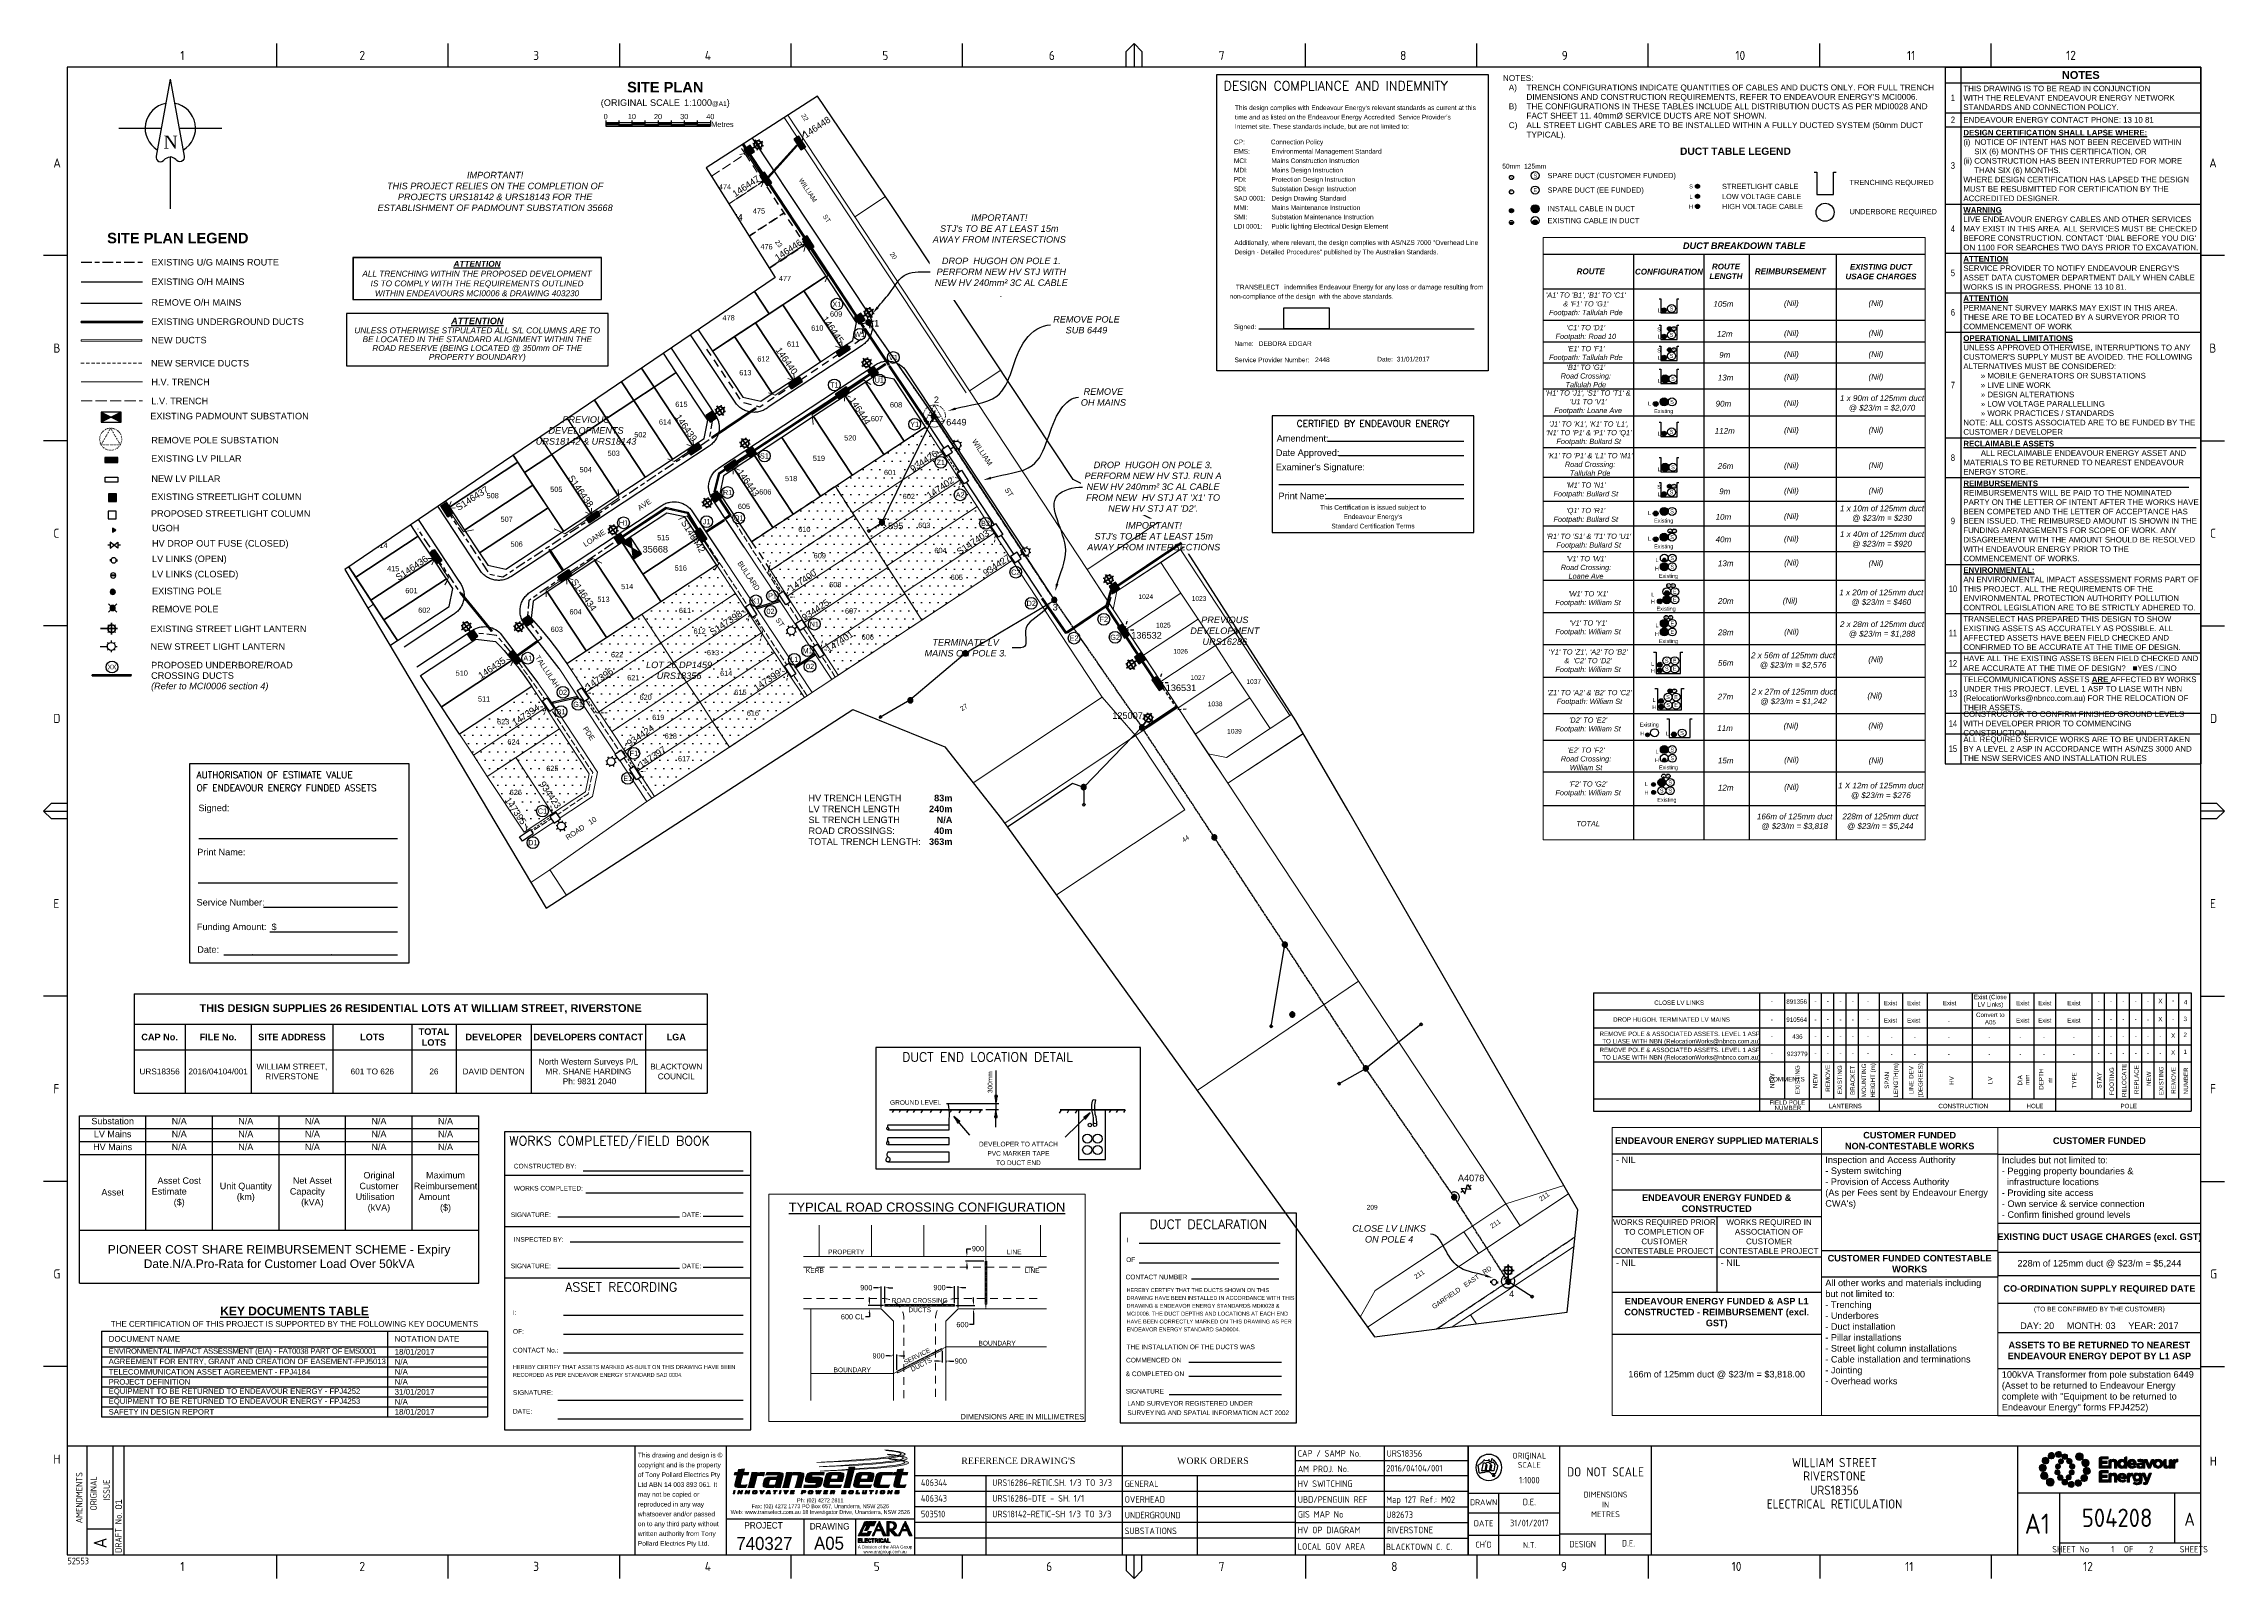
# Paper-space layout 'SITE PLAN' of a CAD drawing. Header units: metres, sheet in millimetres. Extents: x -9 to 825, y -5 to 581.
# The model-space entities are those that its viewports show. They can reach past a viewport. Long polylines and large blocks are cut down to what shows.
import ezdxf
from ezdxf import colors
from ezdxf.entities.mleader import LeaderData, LeaderLine
from ezdxf.enums import TextEntityAlignment as Align
from ezdxf.math import Vec2, Vec3

# ---------------------------------------------------------------- set-up
doc = ezdxf.new("R2010")
doc.units = ezdxf.units.M
for name, pattern in [('Cable Exist OH', [1, 1, 0]), ('Cable Exist UG', [8.2, 4, -1.2, 1.8, -1.2]), ('CENTER', [2, 1.25, -0.25, 0.25, -0.25]), ('Dash', [5, 3, -2]), ('DOT', [0.25, 0, -0.25]), ('IE Trench LV', [6.5, 5, -1.5]), ('IECLdasha', [5, 3, -2]), ('IECLROU40', [4, 2.5, -1.5])]:
    doc.linetypes.add(name, pattern=pattern)
for name, color, linetype in [('_User_service', 7, 'Continuous'), ('_User_SL_SPonly', 7, 'Continuous'), ('Duct_SP_NEW', 7, 'Continuous'), ('Equip_SP_HV_EXT', 7, 'Continuous'), ('Equip_SP_LV_EXT', 7, 'Continuous'), ('Equip_SP_SL_EXT', 7, 'Continuous'), ('Mains_LV_EXT', 7, 'Continuous'), ('Notes', 7, 'Continuous'), ('Notes_HV_MISC', 7, 'Continuous'), ('Notes_SP_MISC', 7, 'Continuous'), ('OH_Details_SP_MISC', 7, 'Continuous'), ('Services_SP_EXT', 7, 'Continuous'), ('Services_SP_EXT_UG', 7, 'Continuous'), ('Sub_SP_EXT', 7, 'Continuous'), ('Sub_SP_NEW', 7, 'Continuous'), ('Sub_SP_TR_HV_LV_SL_LS_EXT', 7, 'Continuous'), ('SupportsOH_SP_TR_HV_LV_SL_EXT', 7, 'Continuous'), ('SupportsUG_SP_EXT', 7, 'Continuous'), ('SupportsUG_SP_LV_EXT', 7, 'Continuous'), ('SupportsUG_SP_LV_NEW', 7, 'Continuous'), ('SupportsUG_SP_LV_SL_EXT', 7, 'Continuous'), ('Trench_SP_NEW', 7, 'Continuous'), ('UG_Details_SP_MISC', 7, 'Continuous')]:
    doc.layers.add(name, color=color, linetype=linetype)
doc.layers.add('_User_subdivision', color=7, linetype='Continuous', transparency=0.7)
for name, color, linetype, lineweight, transparency in [('Cadastre Developer_SP_EXT', 7, 'Continuous', 5, 0.7), ('Cadastre Land Parcels_SP_EXT', 7, 'Continuous', 5, 0.7), ('Cadastre Roads_SP_EXT', 7, 'Continuous', 5, 0.7)]:
    doc.layers.add(name, color=color, linetype=linetype, lineweight=lineweight, transparency=transparency)
doc.layers.add('Cadastre Developer_SP_NEW', color=7, linetype='Continuous', lineweight=5)
doc.layers.add('Cadastre Roads_SP_NEW', color=7, linetype='Continuous', lineweight=5)
doc.layers.add('Features_HIDE', color=1, linetype='Continuous', plot=False)
doc.layers.add('Viewports', color=6, linetype='Continuous', plot=False)
doc.styles.add('ARIAL', font='arial.ttf', dxfattribs={"height": 2})
doc.styles.add('COLUMN_LABEL', font='arial.ttf')
doc.styles.add('CT_Arial', font='arial.ttf', dxfattribs={"bigfont": 'ARIAL.TTF'})
doc.styles.add('Elec', font='romand__.ttf')
doc.styles.add('iecARIAL', font='arial.ttf', dxfattribs={"height": 2})
doc.styles.add('iecISOCP', font='isocp.shx')
doc.styles.add('iecNAME', font='times.ttf')
doc.styles.add('iecTimesNewRoman', font='times.ttf')
doc.styles.add('POLE_LABEL', font='arial.ttf')
doc.styles.add('RoadName', font='arial.ttf', dxfattribs={"height": 2.5})
doc.styles.add('SL_LABEL', font='arial.ttf')
doc.styles.get("Standard").update_dxf_attribs({"font": 'arial.ttf'})
doc.styles.add('TECHNIC', font='technic_.ttf')
doc.linetypes.add('Cable 1', pattern='A,7,-3,["//",Standard,S=1.5,R=0,X=-2.1,Y=-0.7],-0.001', length=10.001)
doc.linetypes.add('Cable New UG', pattern='A,7,-0.25,["x",Standard,S=2,R=0,X=0.2,Y=-0.8],-2.1', length=9.35)
doc.linetypes.add('Cable Rem', pattern='A,6.5,-0.001,["X",Standard,S=2.5,R=0,X=0,Y=-1.27],-0.001', length=6.502)
doc.linetypes.add('IE Trench HV', pattern='A,7,-0.2,["/",Standard,S=3,R=0,X=0.6,Y=-1.4],-2.5', length=9.7)
doc.linetypes.add('IECLCABD1', pattern='A,5.25,-0.1,["o",Standard,S=2,R=0,X=1.5,Y=-0.7],-4', length=9.35)
doc.dimstyles.get("Standard").update_dxf_attribs({"dimtxt": 0.18, "dimasz": 0.18, "dimexe": 0.18, "dimexo": 0.0625, "dimgap": 0.09, "dimtad": 0, "dimtih": 1, "dimtoh": 1, "dimdec": 4, "dimzin": 0, "dimdsep": 46, "dimtxsty": 'Standard', "dimcen": 0.09, "dimadec": 0, "dimazin": 0, "dimtfac": 1, "dimtdec": 4, "dimtofl": 0, "dimtmove": 0, "dimatfit": 3, "dimfxl": 1, "dimtolj": 1, "dimtzin": 0, "dimarcsym": 0})
picture_1 = doc.add_image_def('image1.bmp', size_in_pixel=(184, 86))

# ---------------------------------------------------------------- blocks, each defined once
blk = doc.blocks.new('EE_LOGO')
h = blk.add_hatch(color=7)
edge = h.paths.add_edge_path()
edge.add_spline(control_points=[(-25.34, 1.94), (-26.08, 1.98), (-26.72, 1.41), (-26.77, 0.66), (-26.81, -0.09), (-26.24, -0.72), (-25.49, -0.77), (-24.74, -0.81), (-24.1, -0.24), (-24.06, 0.51), (-24.02, 1.25), (-24.59, 1.89), (-25.34, 1.94)], knot_values=[0, 0, 0, 0, 1, 1, 1, 2, 2, 2, 3, 3, 3, 4, 4, 4, 4], degree=3, periodic=0)
h = blk.add_hatch(color=7)
edge = h.paths.add_edge_path()
edge.add_spline(control_points=[(-23.73, 4.46), (-24.34, 4.81), (-25.13, 4.61), (-25.49, 3.99), (-25.85, 3.38), (-25.64, 2.59), (-25.03, 2.23), (-24.41, 1.87), (-23.63, 2.08), (-23.27, 2.69), (-22.91, 3.31), (-23.12, 4.1), (-23.73, 4.46)], knot_values=[0, 0, 0, 0, 1, 1, 1, 2, 2, 2, 3, 3, 3, 4, 4, 4, 4], degree=3, periodic=0)
h = blk.add_hatch(color=7)
edge = h.paths.add_edge_path()
edge.add_spline(control_points=[(-21.12, 5.87), (-21.48, 6.44), (-22.24, 6.61), (-22.81, 6.24), (-23.37, 5.88), (-23.54, 5.12), (-23.17, 4.55), (-22.81, 3.98), (-22.05, 3.82), (-21.48, 4.19), (-20.92, 4.55), (-20.75, 5.31), (-21.12, 5.87)], knot_values=[0, 0, 0, 0, 1, 1, 1, 2, 2, 2, 3, 3, 3, 4, 4, 4, 4], degree=3, periodic=0)
h = blk.add_hatch(color=7)
edge = h.paths.add_edge_path()
edge.add_spline(control_points=[(-19.43, 2.06), (-19.94, 2.17), (-20.44, 1.84), (-20.55, 1.33), (-20.66, 0.82), (-20.34, 0.32), (-19.83, 0.21), (-19.32, 0.1), (-18.81, 0.42), (-18.71, 0.93), (-18.59, 1.44), (-18.92, 1.95), (-19.43, 2.06)], knot_values=[0, 0, 0, 0, 1, 1, 1, 2, 2, 2, 3, 3, 3, 4, 4, 4, 4], degree=3, periodic=0)
h = blk.add_hatch(color=7)
edge = h.paths.add_edge_path()
edge.add_spline(control_points=[(-18.27, 5.87), (-18.34, 6.5), (-18.91, 6.97), (-19.54, 6.9), (-20.18, 6.84), (-20.65, 6.27), (-20.58, 5.63), (-20.52, 4.99), (-19.95, 4.53), (-19.31, 4.59), (-18.67, 4.66), (-18.21, 5.23), (-18.27, 5.87)], knot_values=[0, 0, 0, 0, 1, 1, 1, 2, 2, 2, 3, 3, 3, 4, 4, 4, 4], degree=3, periodic=0)
h = blk.add_hatch(color=7)
edge = h.paths.add_edge_path()
edge.add_spline(control_points=[(-15.91, 4.86), (-15.91, 4.26), (-16.4, 3.77), (-17, 3.77), (-17.6, 3.77), (-18.08, 4.26), (-18.08, 4.86), (-18.08, 5.46), (-17.6, 5.95), (-17, 5.95), (-16.4, 5.95), (-15.91, 5.46), (-15.91, 4.86)], knot_values=[0, 0, 0, 0, 1, 1, 1, 2, 2, 2, 3, 3, 3, 4, 4, 4, 4], degree=3, periodic=0)
edge = h.paths.add_edge_path()
edge.add_spline(control_points=[(-18.29, 3.97), (-18.8, 4.08), (-19.3, 3.76), (-19.41, 3.25), (-19.52, 2.74), (-19.2, 2.23), (-18.69, 2.12), (-18.18, 2.01), (-17.67, 2.33), (-17.56, 2.84), (-17.45, 3.35), (-17.78, 3.86), (-18.29, 3.97)], knot_values=[0, 0, 0, 0, 1, 1, 1, 2, 2, 2, 3, 3, 3, 4, 4, 4, 4], degree=3, periodic=0)
h = blk.add_hatch(color=7)
edge = h.paths.add_edge_path()
edge.add_spline(control_points=[(-14.59, 2.36), (-14.16, 2.75), (-14.12, 3.41), (-14.51, 3.84), (-14.89, 4.27), (-15.55, 4.31), (-15.99, 3.93), (-16.42, 3.54), (-16.46, 2.88), (-16.07, 2.45), (-15.69, 2.01), (-15.02, 1.98), (-14.59, 2.36)], knot_values=[0, 0, 0, 0, 1, 1, 1, 2, 2, 2, 3, 3, 3, 4, 4, 4, 4], degree=3, periodic=0)
edge = h.paths.add_edge_path()
edge.add_spline(control_points=[(-15.91, 4.86), (-15.91, 4.26), (-16.4, 3.77), (-17, 3.77), (-17.6, 3.77), (-18.08, 4.26), (-18.08, 4.86), (-18.08, 5.46), (-17.6, 5.95), (-17, 5.95), (-16.4, 5.95), (-15.91, 5.46), (-15.91, 4.86)], knot_values=[0, 0, 0, 0, 1, 1, 1, 2, 2, 2, 3, 3, 3, 4, 4, 4, 4], degree=3, periodic=0)
h = blk.add_hatch(color=7)
edge = h.paths.add_edge_path()
edge.add_spline(control_points=[(-15.91, 4.86), (-15.91, 4.26), (-16.4, 3.77), (-17, 3.77), (-17.6, 3.77), (-18.08, 4.26), (-18.08, 4.86), (-18.08, 5.46), (-17.6, 5.95), (-17, 5.95), (-16.4, 5.95), (-15.91, 5.46), (-15.91, 4.86)], knot_values=[0, 0, 0, 0, 1, 1, 1, 2, 2, 2, 3, 3, 3, 4, 4, 4, 4], degree=3, periodic=0)
edge = h.paths.add_edge_path(flags=16)
edge.add_spline(control_points=[(-15.91, 4.86), (-15.91, 4.26), (-16.4, 3.77), (-17, 3.77), (-17.6, 3.77), (-18.08, 4.26), (-18.08, 4.86), (-18.08, 5.46), (-17.6, 5.95), (-17, 5.95), (-16.4, 5.95), (-15.91, 5.46), (-15.91, 4.86)], knot_values=[0, 0, 0, 0, 1, 1, 1, 2, 2, 2, 3, 3, 3, 4, 4, 4, 4], degree=3, periodic=0)
h = blk.add_hatch(color=7)
edge = h.paths.add_edge_path()
edge.add_spline(control_points=[(-13.94, 0.18), (-13.41, 0.32), (-13.09, 0.87), (-13.23, 1.4), (-13.37, 1.93), (-13.92, 2.25), (-14.45, 2.11), (-14.98, 1.97), (-15.3, 1.42), (-15.16, 0.89), (-15.02, 0.36), (-14.47, 0.04), (-13.94, 0.18)], knot_values=[0, 0, 0, 0, 1, 1, 1, 2, 2, 2, 3, 3, 3, 4, 4, 4, 4], degree=3, periodic=0)
h = blk.add_hatch(color=7)
edge = h.paths.add_edge_path()
edge.add_spline(control_points=[(-9.93, 4.86), (-9.93, 4.03), (-10.61, 3.35), (-11.44, 3.35), (-12.28, 3.35), (-12.95, 4.03), (-12.95, 4.86), (-12.95, 5.69), (-12.28, 6.37), (-11.44, 6.37), (-10.61, 6.37), (-9.93, 5.69), (-9.93, 4.86)], knot_values=[0, 0, 0, 0, 1, 1, 1, 2, 2, 2, 3, 3, 3, 4, 4, 4, 4], degree=3, periodic=0)
h = blk.add_hatch(color=7)
edge = h.paths.add_edge_path()
edge.add_spline(control_points=[(-8.55, 1.13), (-7.83, 1.45), (-7.5, 2.29), (-7.82, 3.01), (-8.14, 3.73), (-8.98, 4.06), (-9.7, 3.74), (-10.42, 3.42), (-10.75, 2.58), (-10.43, 1.86), (-10.11, 1.14), (-9.27, 0.81), (-8.55, 1.13)], knot_values=[0, 0, 0, 0, 1, 1, 1, 2, 2, 2, 3, 3, 3, 4, 4, 4, 4], degree=3, periodic=0)
h = blk.add_hatch(color=7)
edge = h.paths.add_edge_path()
edge.add_spline(control_points=[(-8.66, -1.92), (-7.91, -1.96), (-7.27, -1.39), (-7.23, -0.64), (-7.19, 0.1), (-7.76, 0.74), (-8.51, 0.78), (-9.25, 0.83), (-9.89, 0.26), (-9.94, -0.49), (-9.98, -1.24), (-9.41, -1.88), (-8.66, -1.92)], knot_values=[0, 0, 0, 0, 1, 1, 1, 2, 2, 2, 3, 3, 3, 4, 4, 4, 4], degree=3, periodic=0)
h = blk.add_hatch(color=7)
edge = h.paths.add_edge_path()
edge.add_spline(control_points=[(-3.85, 0.44), (-3.85, 0.44), (-3.85, 4.25), (-3.85, 4.3), (-3.85, 4.35), (-3.85, 4.86), (-3.29, 4.86), (-2.74, 4.86), (-0.49, 4.86), (-0.49, 4.86), (-0.49, 4.86), (-0.49, 4), (-0.49, 4), (-0.49, 4), (-2.89, 4), (-2.89, 4), (-2.89, 4), (-2.89, 3.1), (-2.89, 3.1), (-2.89, 3.1), (-0.8, 3.1), (-0.8, 3.1), (-0.8, 3.1), (-0.8, 2.23), (-0.8, 2.23), (-0.8, 2.23), (-2.89, 2.23), (-2.89, 2.23), (-2.89, 2.23), (-2.89, 1.31), (-2.89, 1.31), (-2.89, 1.31), (-0.49, 1.31), (-0.49, 1.31), (-0.49, 1.31), (-0.49, 0.44), (-0.49, 0.44), (-0.49, 0.44), (-3.85, 0.44), (-3.85, 0.44)], knot_values=[0, 0, 0, 0, 1, 1, 1, 2, 2, 2, 3, 3, 3, 4, 4, 4, 5, 5, 5, 6, 6, 6, 7, 7, 7, 8, 8, 8, 9, 9, 9, 10, 10, 10, 11, 11, 11, 12, 12, 12, 13, 13, 13, 13], degree=3, periodic=0)
h = blk.add_hatch(color=7)
edge = h.paths.add_edge_path()
edge.add_spline(control_points=[(1.94, 0.44), (1.94, 0.44), (1.94, 2.33), (1.94, 2.33), (1.94, 2.78), (1.73, 3.02), (1.36, 3.02), (1, 3.02), (0.76, 2.78), (0.76, 2.33), (0.76, 2.33), (0.76, 0.44), (0.76, 0.44), (0.76, 0.44), (-0.2, 0.44), (-0.2, 0.44), (-0.2, 0.44), (-0.2, 3.21), (-0.2, 3.27), (-0.2, 3.33), (-0.2, 3.82), (0.36, 3.82), (0.76, 3.82), (0.76, 3.82), (0.76, 3.82), (0.76, 3.82), (0.76, 3.35), (0.76, 3.35), (0.98, 3.63), (1.27, 3.89), (1.75, 3.89), (2.48, 3.89), (2.9, 3.41), (2.9, 2.63), (2.9, 2.63), (2.9, 0.44), (2.9, 0.44), (2.9, 0.44), (1.94, 0.44), (1.94, 0.44)], knot_values=[0, 0, 0, 0, 1, 1, 1, 2, 2, 2, 3, 3, 3, 4, 4, 4, 5, 5, 5, 6, 6, 6, 7, 7, 7, 8, 8, 8, 9, 9, 9, 10, 10, 10, 11, 11, 11, 12, 12, 12, 13, 13, 13, 13], degree=3, periodic=0)
h = blk.add_hatch(color=7)
edge = h.paths.add_edge_path(flags=16)
edge.add_spline(control_points=[(5.8, 2.13), (5.8, 2.69), (5.43, 3.07), (4.98, 3.07), (4.53, 3.07), (4.15, 2.7), (4.15, 2.13), (4.15, 2.13), (4.15, 2.12), (4.15, 2.12), (4.15, 1.56), (4.53, 1.19), (4.98, 1.19), (5.43, 1.19), (5.8, 1.56), (5.8, 2.12), (5.8, 2.12), (5.8, 2.13), (5.8, 2.13)], knot_values=[0, 0, 0, 0, 1, 1, 1, 2, 2, 2, 3, 3, 3, 4, 4, 4, 5, 5, 5, 6, 6, 6, 6], degree=3, periodic=0)
edge = h.paths.add_edge_path()
edge.add_spline(control_points=[(5.79, 0.44), (5.79, 0.44), (5.79, 0.92), (5.79, 0.92), (5.55, 0.6), (5.23, 0.37), (4.73, 0.37), (3.94, 0.37), (3.19, 0.99), (3.19, 2.12), (3.19, 2.12), (3.19, 2.13), (3.19, 2.13), (3.19, 3.26), (3.93, 3.88), (4.73, 3.88), (5.24, 3.88), (5.56, 3.65), (5.79, 3.38), (5.79, 3.38), (5.79, 4.27), (5.79, 4.3), (5.79, 4.34), (5.79, 4.86), (6.34, 4.86), (6.73, 4.86), (6.75, 4.86), (6.75, 4.86), (6.75, 4.86), (6.75, 0.44), (6.75, 0.44), (6.75, 0.44), (5.79, 0.44), (5.79, 0.44)], knot_values=[0, 0, 0, 0, 1, 1, 1, 2, 2, 2, 3, 3, 3, 4, 4, 4, 5, 5, 5, 6, 6, 6, 7, 7, 7, 8, 8, 8, 9, 9, 9, 10, 10, 10, 11, 11, 11, 11], degree=3, periodic=0)
h = blk.add_hatch(color=7)
edge = h.paths.add_edge_path()
edge.add_spline(control_points=[(8.69, 3.89), (7.7, 3.89), (7.01, 3.09), (7.01, 2.13), (7.01, 2.13), (7.01, 2.12), (7.01, 2.12), (7.01, 1.08), (7.77, 0.37), (8.78, 0.37), (9.39, 0.37), (9.85, 0.61), (10.16, 1), (10.16, 1), (9.62, 1.48), (9.62, 1.48), (9.35, 1.24), (9.12, 1.14), (8.79, 1.14), (8.33, 1.13), (8, 1.49), (7.95, 1.86), (7.91, 2.18), (7.93, 2.29), (7.95, 2.43), (8.02, 2.85), (8.29, 3.12), (8.69, 3.12), (9.09, 3.12), (9.34, 2.83), (9.4, 2.4), (9.4, 2.4), (8.14, 2.4), (8.14, 2.4), (8.14, 2.4), (8.12, 1.8), (8.64, 1.8), (9.17, 1.8), (10.32, 1.8), (10.32, 1.8), (10.33, 1.89), (10.34, 1.95), (10.34, 2.04), (10.34, 2.04), (10.34, 2.05), (10.34, 2.05), (10.34, 3.01), (9.82, 3.89), (8.69, 3.89)], knot_values=[0, 0, 0, 0, 1, 1, 1, 2, 2, 2, 3, 3, 3, 4, 4, 4, 5, 5, 5, 6, 6, 6, 7, 7, 7, 8, 8, 8, 9, 9, 9, 10, 10, 10, 11, 11, 11, 12, 12, 12, 13, 13, 13, 14, 14, 14, 15, 15, 15, 16, 16, 16, 16], degree=3, periodic=0)
h = blk.add_hatch(color=7)
edge = h.paths.add_edge_path(flags=16)
edge.add_spline(control_points=[(12.69, 1.8), (12.53, 1.88), (12.31, 1.93), (12.08, 1.93), (11.67, 1.93), (11.42, 1.77), (11.42, 1.46), (11.42, 1.46), (11.42, 1.45), (11.42, 1.45), (11.42, 1.19), (11.63, 1.04), (11.94, 1.04), (12.39, 1.04), (12.69, 1.29), (12.69, 1.63), (12.69, 1.63), (12.69, 1.8), (12.69, 1.8)], knot_values=[0, 0, 0, 0, 1, 1, 1, 2, 2, 2, 3, 3, 3, 4, 4, 4, 5, 5, 5, 6, 6, 6, 6], degree=3, periodic=0)
edge = h.paths.add_edge_path()
edge.add_spline(control_points=[(12.67, 0.44), (12.67, 0.44), (12.67, 0.81), (12.67, 0.81), (12.44, 0.55), (12.12, 0.38), (11.65, 0.38), (11.01, 0.38), (10.49, 0.74), (10.49, 1.41), (10.49, 1.41), (10.49, 1.42), (10.49, 1.42), (10.49, 2.16), (11.05, 2.5), (11.85, 2.5), (12.19, 2.5), (12.44, 2.45), (12.68, 2.37), (12.68, 2.37), (12.68, 2.42), (12.68, 2.42), (12.68, 2.82), (12.43, 3.07), (11.95, 3.07), (11.59, 3.07), (11.33, 3), (11.02, 2.89), (11.02, 2.89), (10.78, 3.62), (10.78, 3.62), (11.15, 3.78), (11.52, 3.89), (12.09, 3.89), (13.14, 3.89), (13.6, 3.35), (13.6, 2.43), (13.6, 2.43), (13.6, 0.44), (13.6, 0.44), (13.6, 0.44), (12.67, 0.44), (12.67, 0.44)], knot_values=[0, 0, 0, 0, 1, 1, 1, 2, 2, 2, 3, 3, 3, 4, 4, 4, 5, 5, 5, 6, 6, 6, 7, 7, 7, 8, 8, 8, 9, 9, 9, 10, 10, 10, 11, 11, 11, 12, 12, 12, 13, 13, 13, 14, 14, 14, 14], degree=3, periodic=0)
h = blk.add_hatch(color=7)
edge = h.paths.add_edge_path()
edge.add_spline(control_points=[(15.71, 0.44), (15.71, 0.44), (14.84, 0.44), (14.84, 0.44), (14.84, 0.44), (13.51, 3.83), (13.51, 3.83), (13.51, 3.83), (14.53, 3.83), (14.53, 3.83), (14.53, 3.83), (15.28, 1.58), (15.28, 1.58), (15.28, 1.58), (15.86, 3.3), (15.86, 3.3), (15.86, 3.3), (16.02, 3.83), (16.4, 3.83), (16.78, 3.83), (17.04, 3.83), (17.04, 3.83), (17.04, 3.83), (15.71, 0.44), (15.71, 0.44)], knot_values=[0, 0, 0, 0, 1, 1, 1, 2, 2, 2, 3, 3, 3, 4, 4, 4, 5, 5, 5, 6, 6, 6, 7, 7, 7, 8, 8, 8, 8], degree=3, periodic=0)
h = blk.add_hatch(color=7)
edge = h.paths.add_edge_path(flags=16)
edge.add_spline(control_points=[(19.52, 2.16), (19.52, 2.66), (19.16, 3.09), (18.63, 3.09), (18.08, 3.09), (17.75, 2.67), (17.75, 2.17), (17.75, 2.17), (17.75, 2.16), (17.75, 2.16), (17.75, 1.66), (18.11, 1.22), (18.64, 1.22), (19.19, 1.22), (19.52, 1.65), (19.52, 2.15), (19.52, 2.15), (19.52, 2.16), (19.52, 2.16)], knot_values=[0, 0, 0, 0, 1, 1, 1, 2, 2, 2, 3, 3, 3, 4, 4, 4, 5, 5, 5, 6, 6, 6, 6], degree=3, periodic=0)
edge = h.paths.add_edge_path()
edge.add_spline(control_points=[(18.63, 0.4), (17.58, 0.4), (16.8, 1.17), (16.8, 2.15), (16.8, 2.15), (16.8, 2.16), (16.8, 2.16), (16.8, 3.13), (17.59, 3.92), (18.64, 3.92), (19.69, 3.92), (20.46, 3.14), (20.46, 2.17), (20.46, 2.17), (20.46, 2.16), (20.46, 2.16), (20.46, 1.19), (19.68, 0.4), (18.63, 0.4)], knot_values=[0, 0, 0, 0, 1, 1, 1, 2, 2, 2, 3, 3, 3, 4, 4, 4, 5, 5, 5, 6, 6, 6, 6], degree=3, periodic=0)
h = blk.add_hatch(color=7)
edge = h.paths.add_edge_path()
edge.add_spline(control_points=[(22.86, 0.44), (22.86, 0.44), (22.86, 0.92), (22.86, 0.92), (22.64, 0.64), (22.36, 0.38), (21.87, 0.38), (21.15, 0.38), (20.72, 0.86), (20.72, 1.63), (20.72, 1.63), (20.72, 3.22), (20.72, 3.27), (20.72, 3.32), (20.72, 3.82), (21.28, 3.82), (21.68, 3.82), (21.68, 3.82), (21.68, 3.82), (21.68, 3.82), (21.68, 1.94), (21.68, 1.94), (21.68, 1.48), (21.9, 1.25), (22.26, 1.25), (22.63, 1.25), (22.86, 1.48), (22.86, 1.94), (22.86, 1.94), (22.86, 3.2), (22.86, 3.27), (22.86, 3.34), (22.87, 3.82), (23.42, 3.82), (23.82, 3.82), (23.82, 3.82), (23.82, 3.82), (23.82, 3.82), (23.82, 0.44), (23.82, 0.44), (23.82, 0.44), (22.86, 0.44), (22.86, 0.44)], knot_values=[0, 0, 0, 0, 1, 1, 1, 2, 2, 2, 3, 3, 3, 4, 4, 4, 5, 5, 5, 6, 6, 6, 7, 7, 7, 8, 8, 8, 9, 9, 9, 10, 10, 10, 11, 11, 11, 12, 12, 12, 13, 13, 13, 14, 14, 14, 14], degree=3, periodic=0)
h = blk.add_hatch(color=7)
edge = h.paths.add_edge_path()
edge.add_spline(control_points=[(26.09, 2.88), (25.46, 2.88), (25.06, 2.5), (25.06, 1.69), (25.06, 1.69), (25.06, 0.44), (25.06, 0.44), (25.06, 0.44), (24.1, 0.44), (24.1, 0.44), (24.1, 0.44), (24.1, 3.24), (24.1, 3.27), (24.1, 3.3), (24.1, 3.83), (24.66, 3.83), (25.22, 3.83), (25.06, 3.83), (25.06, 3.83), (25.06, 3.83), (25.06, 3.14), (25.06, 3.14), (25.26, 3.61), (25.58, 3.91), (26.14, 3.89), (26.14, 3.89), (26.14, 2.88), (26.14, 2.88), (26.14, 2.88), (26.09, 2.88), (26.09, 2.88)], knot_values=[0, 0, 0, 0, 1, 1, 1, 2, 2, 2, 3, 3, 3, 4, 4, 4, 5, 5, 5, 6, 6, 6, 7, 7, 7, 8, 8, 8, 9, 9, 9, 10, 10, 10, 10], degree=3, periodic=0)
h = blk.add_hatch(color=7)
edge = h.paths.add_edge_path()
edge.add_spline(control_points=[(-25.45, -1.11), (-26.17, -1.43), (-26.5, -2.27), (-26.18, -2.99), (-25.86, -3.71), (-25.02, -4.04), (-24.3, -3.72), (-23.58, -3.4), (-23.25, -2.56), (-23.57, -1.84), (-23.88, -1.12), (-24.72, -0.79), (-25.45, -1.11)], knot_values=[0, 0, 0, 0, 1, 1, 1, 2, 2, 2, 3, 3, 3, 4, 4, 4, 4], degree=3, periodic=0)
h = blk.add_hatch(color=7)
edge = h.paths.add_edge_path()
edge.add_spline(control_points=[(-24.06, -4.84), (-24.06, -4.01), (-23.39, -3.33), (-22.55, -3.33), (-21.72, -3.33), (-21.04, -4.01), (-21.04, -4.84), (-21.04, -5.68), (-21.72, -6.35), (-22.55, -6.35), (-23.39, -6.35), (-24.06, -5.68), (-24.06, -4.84)], knot_values=[0, 0, 0, 0, 1, 1, 1, 2, 2, 2, 3, 3, 3, 4, 4, 4, 4], degree=3, periodic=0)
h = blk.add_hatch(color=7)
edge = h.paths.add_edge_path()
edge.add_spline(control_points=[(-20.06, -0.16), (-20.59, -0.3), (-20.9, -0.85), (-20.76, -1.38), (-20.63, -1.91), (-20.08, -2.23), (-19.55, -2.09), (-19.02, -1.95), (-18.7, -1.4), (-18.84, -0.87), (-18.98, -0.34), (-19.52, -0.02), (-20.06, -0.16)], knot_values=[0, 0, 0, 0, 1, 1, 1, 2, 2, 2, 3, 3, 3, 4, 4, 4, 4], degree=3, periodic=0)
h = blk.add_hatch(color=7)
edge = h.paths.add_edge_path()
edge.add_spline(control_points=[(-19.41, -2.34), (-19.84, -2.73), (-19.88, -3.39), (-19.49, -3.82), (-19.1, -4.26), (-18.44, -4.29), (-18.01, -3.91), (-17.58, -3.52), (-17.54, -2.86), (-17.93, -2.43), (-18.31, -2), (-18.97, -1.96), (-19.41, -2.34)], knot_values=[0, 0, 0, 0, 1, 1, 1, 2, 2, 2, 3, 3, 3, 4, 4, 4, 4], degree=3, periodic=0)
h = blk.add_hatch(color=7)
edge = h.paths.add_edge_path()
edge.add_spline(control_points=[(-18.08, -4.84), (-18.08, -4.24), (-17.6, -3.76), (-17, -3.76), (-16.4, -3.76), (-15.91, -4.24), (-15.91, -4.84), (-15.91, -5.44), (-16.4, -5.93), (-17, -5.93), (-17.6, -5.93), (-18.08, -5.44), (-18.08, -4.84)], knot_values=[0, 0, 0, 0, 1, 1, 1, 2, 2, 2, 3, 3, 3, 4, 4, 4, 4], degree=3, periodic=0)
h = blk.add_hatch(color=7)
edge = h.paths.add_edge_path()
edge.add_spline(control_points=[(-15.71, -3.95), (-15.2, -4.06), (-14.69, -3.74), (-14.58, -3.23), (-14.47, -2.72), (-14.8, -2.21), (-15.31, -2.1), (-15.82, -1.99), (-16.32, -2.32), (-16.43, -2.83), (-16.54, -3.34), (-16.22, -3.84), (-15.71, -3.95)], knot_values=[0, 0, 0, 0, 1, 1, 1, 2, 2, 2, 3, 3, 3, 4, 4, 4, 4], degree=3, periodic=0)
h = blk.add_hatch(color=7)
edge = h.paths.add_edge_path()
edge.add_spline(control_points=[(-15.72, -5.85), (-15.66, -6.49), (-15.09, -6.95), (-14.45, -6.89), (-13.81, -6.82), (-13.35, -6.25), (-13.41, -5.62), (-13.48, -4.98), (-14.05, -4.51), (-14.68, -4.58), (-15.33, -4.64), (-15.79, -5.21), (-15.72, -5.85)], knot_values=[0, 0, 0, 0, 1, 1, 1, 2, 2, 2, 3, 3, 3, 4, 4, 4, 4], degree=3, periodic=0)
h = blk.add_hatch(color=7)
edge = h.paths.add_edge_path()
edge.add_spline(control_points=[(-14.57, -2.04), (-14.06, -2.15), (-13.55, -1.83), (-13.44, -1.32), (-13.33, -0.81), (-13.66, -0.3), (-14.17, -0.19), (-14.68, -0.08), (-15.18, -0.4), (-15.29, -0.92), (-15.4, -1.43), (-15.08, -1.93), (-14.57, -2.04)], knot_values=[0, 0, 0, 0, 1, 1, 1, 2, 2, 2, 3, 3, 3, 4, 4, 4, 4], degree=3, periodic=0)
h = blk.add_hatch(color=7)
edge = h.paths.add_edge_path()
edge.add_spline(control_points=[(-12.88, -5.86), (-12.52, -6.43), (-11.76, -6.59), (-11.19, -6.23), (-10.62, -5.86), (-10.46, -5.1), (-10.82, -4.53), (-11.19, -3.97), (-11.95, -3.8), (-12.51, -4.17), (-13.08, -4.53), (-13.25, -5.29), (-12.88, -5.86)], knot_values=[0, 0, 0, 0, 1, 1, 1, 2, 2, 2, 3, 3, 3, 4, 4, 4, 4], degree=3, periodic=0)
h = blk.add_hatch(color=7)
edge = h.paths.add_edge_path()
edge.add_spline(control_points=[(-10.27, -4.44), (-9.65, -4.79), (-8.86, -4.59), (-8.51, -3.97), (-8.15, -3.36), (-8.36, -2.57), (-8.97, -2.22), (-9.58, -1.86), (-10.37, -2.06), (-10.73, -2.68), (-11.09, -3.29), (-10.88, -4.08), (-10.27, -4.44)], knot_values=[0, 0, 0, 0, 1, 1, 1, 2, 2, 2, 3, 3, 3, 4, 4, 4, 4], degree=3, periodic=0)
h = blk.add_hatch(color=7)
edge = h.paths.add_edge_path()
edge.add_spline(control_points=[(-3.85, -4.84), (-3.85, -4.84), (-3.85, -1.03), (-3.85, -0.98), (-3.85, -0.94), (-3.85, -0.42), (-3.29, -0.42), (-2.74, -0.42), (-0.49, -0.42), (-0.49, -0.42), (-0.49, -0.42), (-0.49, -1.29), (-0.49, -1.29), (-0.49, -1.29), (-2.89, -1.29), (-2.89, -1.29), (-2.89, -1.29), (-2.89, -2.19), (-2.89, -2.19), (-2.89, -2.19), (-0.8, -2.19), (-0.8, -2.19), (-0.8, -2.19), (-0.8, -3.05), (-0.8, -3.05), (-0.8, -3.05), (-2.89, -3.05), (-2.89, -3.05), (-2.89, -3.05), (-2.89, -3.98), (-2.89, -3.98), (-2.89, -3.98), (-0.49, -3.98), (-0.49, -3.98), (-0.49, -3.98), (-0.49, -4.84), (-0.49, -4.84), (-0.49, -4.84), (-3.85, -4.84), (-3.85, -4.84)], knot_values=[0, 0, 0, 0, 1, 1, 1, 2, 2, 2, 3, 3, 3, 4, 4, 4, 5, 5, 5, 6, 6, 6, 7, 7, 7, 8, 8, 8, 9, 9, 9, 10, 10, 10, 11, 11, 11, 12, 12, 12, 13, 13, 13, 13], degree=3, periodic=0)
h = blk.add_hatch(color=7)
edge = h.paths.add_edge_path()
edge.add_spline(control_points=[(1.94, -4.84), (1.94, -4.84), (1.94, -2.96), (1.94, -2.96), (1.94, -2.5), (1.73, -2.27), (1.36, -2.27), (1, -2.27), (0.76, -2.5), (0.76, -2.96), (0.76, -2.96), (0.76, -4.84), (0.76, -4.84), (0.76, -4.84), (-0.2, -4.84), (-0.2, -4.84), (-0.2, -4.84), (-0.2, -2.07), (-0.2, -2.01), (-0.2, -1.96), (-0.2, -1.46), (0.36, -1.46), (0.76, -1.46), (0.76, -1.46), (0.76, -1.46), (0.76, -1.46), (0.76, -1.94), (0.76, -1.94), (0.98, -1.65), (1.27, -1.4), (1.75, -1.4), (2.48, -1.4), (2.9, -1.88), (2.9, -2.65), (2.9, -2.65), (2.9, -4.84), (2.9, -4.84), (2.9, -4.84), (1.94, -4.84), (1.94, -4.84)], knot_values=[0, 0, 0, 0, 1, 1, 1, 2, 2, 2, 3, 3, 3, 4, 4, 4, 5, 5, 5, 6, 6, 6, 7, 7, 7, 8, 8, 8, 9, 9, 9, 10, 10, 10, 11, 11, 11, 12, 12, 12, 13, 13, 13, 13], degree=3, periodic=0)
h = blk.add_hatch(color=7)
edge = h.paths.add_edge_path()
edge.add_spline(control_points=[(4.87, -1.4), (3.88, -1.4), (3.19, -2.19), (3.19, -3.16), (3.19, -3.16), (3.19, -3.17), (3.19, -3.17), (3.19, -4.21), (3.94, -4.92), (4.96, -4.92), (5.57, -4.92), (6.03, -4.68), (6.34, -4.29), (6.34, -4.29), (5.79, -3.8), (5.79, -3.8), (5.53, -4.05), (5.29, -4.14), (4.97, -4.15), (4.51, -4.16), (4.18, -3.79), (4.13, -3.42), (4.09, -3.1), (4.11, -3), (4.13, -2.86), (4.2, -2.44), (4.47, -2.17), (4.87, -2.17), (5.27, -2.17), (5.52, -2.46), (5.58, -2.89), (5.58, -2.89), (4.32, -2.89), (4.32, -2.89), (4.32, -2.89), (4.29, -3.49), (4.82, -3.49), (5.35, -3.49), (6.5, -3.49), (6.5, -3.49), (6.51, -3.4), (6.51, -3.34), (6.51, -3.25), (6.51, -3.25), (6.51, -3.23), (6.51, -3.23), (6.51, -2.27), (6, -1.4), (4.87, -1.4)], knot_values=[0, 0, 0, 0, 1, 1, 1, 2, 2, 2, 3, 3, 3, 4, 4, 4, 5, 5, 5, 6, 6, 6, 7, 7, 7, 8, 8, 8, 9, 9, 9, 10, 10, 10, 11, 11, 11, 12, 12, 12, 13, 13, 13, 14, 14, 14, 15, 15, 15, 16, 16, 16, 16], degree=3, periodic=0)
h = blk.add_hatch(color=7)
edge = h.paths.add_edge_path()
edge.add_spline(control_points=[(8.77, -2.4), (8.13, -2.4), (7.74, -2.79), (7.74, -3.6), (7.74, -3.6), (7.74, -4.85), (7.74, -4.85), (7.74, -4.85), (6.78, -4.85), (6.78, -4.85), (6.78, -4.85), (6.78, -2.05), (6.78, -2.02), (6.78, -1.99), (6.77, -1.46), (7.33, -1.46), (7.74, -1.46), (7.74, -1.46), (7.74, -1.46), (7.74, -1.46), (7.74, -2.15), (7.74, -2.15), (7.93, -1.68), (8.25, -1.37), (8.82, -1.4), (8.82, -1.4), (8.82, -2.4), (8.82, -2.4), (8.82, -2.4), (8.77, -2.4), (8.77, -2.4)], knot_values=[0, 0, 0, 0, 1, 1, 1, 2, 2, 2, 3, 3, 3, 4, 4, 4, 5, 5, 5, 6, 6, 6, 7, 7, 7, 8, 8, 8, 9, 9, 9, 10, 10, 10, 10], degree=3, periodic=0)
h = blk.add_hatch(color=7)
edge = h.paths.add_edge_path(flags=16)
edge.add_spline(control_points=[(11.56, -2.97), (11.56, -2.51), (11.2, -2.19), (10.73, -2.19), (10.26, -2.19), (9.91, -2.51), (9.91, -2.97), (9.91, -2.97), (9.91, -2.99), (9.91, -2.99), (9.91, -3.45), (10.26, -3.77), (10.73, -3.77), (11.2, -3.77), (11.56, -3.45), (11.56, -2.99), (11.56, -2.99), (11.56, -2.97), (11.56, -2.97)], knot_values=[0, 0, 0, 0, 1, 1, 1, 2, 2, 2, 3, 3, 3, 4, 4, 4, 5, 5, 5, 6, 6, 6, 6], degree=3, periodic=0)
edge = h.paths.add_edge_path()
edge.add_spline(control_points=[(10.62, -5.87), (10.07, -5.87), (9.55, -5.74), (9.12, -5.51), (9.12, -5.51), (9.45, -4.79), (9.45, -4.79), (9.8, -4.99), (10.14, -5.1), (10.59, -5.1), (11.25, -5.1), (11.56, -4.79), (11.56, -4.18), (11.56, -4.18), (11.56, -4.02), (11.56, -4.02), (11.27, -4.36), (10.96, -4.57), (10.45, -4.57), (9.66, -4.57), (8.95, -3.99), (8.95, -2.99), (8.95, -2.99), (8.95, -2.97), (8.95, -2.97), (8.95, -1.96), (9.68, -1.4), (10.45, -1.4), (10.98, -1.4), (11.29, -1.62), (11.54, -1.9), (11.54, -1.9), (11.54, -1.46), (11.54, -1.46), (11.54, -1.46), (11.54, -1.46), (11.95, -1.46), (12.51, -1.46), (12.5, -2.02), (12.5, -2.02), (12.5, -2.02), (12.5, -4.08), (12.5, -4.08), (12.5, -5.36), (11.87, -5.87), (10.62, -5.87)], knot_values=[0, 0, 0, 0, 1, 1, 1, 2, 2, 2, 3, 3, 3, 4, 4, 4, 5, 5, 5, 6, 6, 6, 7, 7, 7, 8, 8, 8, 9, 9, 9, 10, 10, 10, 11, 11, 11, 12, 12, 12, 13, 13, 13, 14, 14, 14, 15, 15, 15, 15], degree=3, periodic=0)
h = blk.add_hatch(color=7)
edge = h.paths.add_edge_path()
edge.add_spline(control_points=[(14.84, -4.92), (14.58, -5.61), (14.31, -5.87), (13.73, -5.87), (13.38, -5.87), (13.13, -5.78), (12.88, -5.64), (12.88, -5.64), (13.2, -4.94), (13.2, -4.94), (13.33, -5.02), (13.49, -5.07), (13.61, -5.07), (13.78, -5.07), (13.86, -5.02), (13.95, -4.85), (13.95, -4.85), (12.62, -1.46), (12.62, -1.46), (12.62, -1.46), (13.64, -1.46), (13.64, -1.46), (13.64, -1.46), (14.41, -3.76), (14.41, -3.76), (14.41, -3.76), (14.97, -2.01), (14.97, -2.01), (14.97, -2.01), (15.14, -1.46), (15.5, -1.46), (15.86, -1.46), (16.14, -1.46), (16.14, -1.46), (16.14, -1.46), (14.84, -4.92), (14.84, -4.92)], knot_values=[0, 0, 0, 0, 1, 1, 1, 2, 2, 2, 3, 3, 3, 4, 4, 4, 5, 5, 5, 6, 6, 6, 7, 7, 7, 8, 8, 8, 9, 9, 9, 10, 10, 10, 11, 11, 11, 12, 12, 12, 12], degree=3, periodic=0)
at = {"color": 7, "lineweight": 0}
for points in [[(-15.08, 2.11), (-15.08, 2.11)], [(-18.92, -2.1), (-18.92, -2.1)]]:
    blk.add_lwpolyline(points, dxfattribs=at)
for points, knots in [([(-25.34, 1.94), (-26.08, 1.98), (-26.72, 1.41), (-26.77, 0.66), (-26.81, -0.09), (-26.24, -0.72), (-25.49, -0.77), (-24.74, -0.81), (-24.1, -0.24), (-24.06, 0.51), (-24.02, 1.25), (-24.59, 1.89), (-25.34, 1.94)], [0, 0, 0, 0, 1, 1, 1, 2, 2, 2, 3, 3, 3, 4, 4, 4, 4]), ([(-23.73, 4.46), (-24.34, 4.81), (-25.13, 4.61), (-25.49, 3.99), (-25.85, 3.38), (-25.64, 2.59), (-25.03, 2.23), (-24.41, 1.87), (-23.63, 2.08), (-23.27, 2.69), (-22.91, 3.31), (-23.12, 4.1), (-23.73, 4.46)], [0, 0, 0, 0, 1, 1, 1, 2, 2, 2, 3, 3, 3, 4, 4, 4, 4]), ([(-21.12, 5.87), (-21.48, 6.44), (-22.24, 6.61), (-22.81, 6.24), (-23.37, 5.88), (-23.54, 5.12), (-23.17, 4.55), (-22.81, 3.98), (-22.05, 3.82), (-21.48, 4.19), (-20.92, 4.55), (-20.75, 5.31), (-21.12, 5.87)], [0, 0, 0, 0, 1, 1, 1, 2, 2, 2, 3, 3, 3, 4, 4, 4, 4]), ([(-19.43, 2.06), (-19.94, 2.17), (-20.44, 1.84), (-20.55, 1.33), (-20.66, 0.82), (-20.34, 0.32), (-19.83, 0.21), (-19.32, 0.1), (-18.81, 0.42), (-18.71, 0.93), (-18.59, 1.44), (-18.92, 1.95), (-19.43, 2.06)], [0, 0, 0, 0, 1, 1, 1, 2, 2, 2, 3, 3, 3, 4, 4, 4, 4]), ([(-18.27, 5.87), (-18.34, 6.5), (-18.91, 6.97), (-19.54, 6.9), (-20.18, 6.84), (-20.65, 6.27), (-20.58, 5.63), (-20.52, 4.99), (-19.95, 4.53), (-19.31, 4.59), (-18.67, 4.66), (-18.21, 5.23), (-18.27, 5.87)], [0, 0, 0, 0, 1, 1, 1, 2, 2, 2, 3, 3, 3, 4, 4, 4, 4]), ([(-18.29, 3.97), (-18.8, 4.08), (-19.3, 3.76), (-19.41, 3.25), (-19.52, 2.74), (-19.2, 2.23), (-18.69, 2.12), (-18.18, 2.01), (-17.67, 2.33), (-17.56, 2.84), (-17.45, 3.35), (-17.78, 3.86), (-18.29, 3.97)], [0, 0, 0, 0, 1, 1, 1, 2, 2, 2, 3, 3, 3, 4, 4, 4, 4]), ([(-15.91, 4.86), (-15.91, 4.26), (-16.4, 3.77), (-17, 3.77), (-17.6, 3.77), (-18.08, 4.26), (-18.08, 4.86), (-18.08, 5.46), (-17.6, 5.95), (-17, 5.95), (-16.4, 5.95), (-15.91, 5.46), (-15.91, 4.86)], [0, 0, 0, 0, 1, 1, 1, 2, 2, 2, 3, 3, 3, 4, 4, 4, 4]), ([(-15.91, 4.86), (-15.91, 4.26), (-16.4, 3.77), (-17, 3.77), (-17.6, 3.77), (-18.08, 4.26), (-18.08, 4.86), (-18.08, 5.46), (-17.6, 5.95), (-17, 5.95), (-16.4, 5.95), (-15.91, 5.46), (-15.91, 4.86)], [0, 0, 0, 0, 1, 1, 1, 2, 2, 2, 3, 3, 3, 4, 4, 4, 4]), ([(-14.59, 2.36), (-14.16, 2.75), (-14.12, 3.41), (-14.51, 3.84), (-14.89, 4.27), (-15.55, 4.31), (-15.99, 3.93), (-16.42, 3.54), (-16.46, 2.88), (-16.07, 2.45), (-15.69, 2.01), (-15.02, 1.98), (-14.59, 2.36)], [0, 0, 0, 0, 1, 1, 1, 2, 2, 2, 3, 3, 3, 4, 4, 4, 4]), ([(-13.94, 0.18), (-13.41, 0.32), (-13.09, 0.87), (-13.23, 1.4), (-13.37, 1.93), (-13.92, 2.25), (-14.45, 2.11), (-14.98, 1.97), (-15.3, 1.42), (-15.16, 0.89), (-15.02, 0.36), (-14.47, 0.04), (-13.94, 0.18)], [0, 0, 0, 0, 1, 1, 1, 2, 2, 2, 3, 3, 3, 4, 4, 4, 4]), ([(-9.93, 4.86), (-9.93, 4.03), (-10.61, 3.35), (-11.44, 3.35), (-12.28, 3.35), (-12.95, 4.03), (-12.95, 4.86), (-12.95, 5.69), (-12.28, 6.37), (-11.44, 6.37), (-10.61, 6.37), (-9.93, 5.69), (-9.93, 4.86)], [0, 0, 0, 0, 1, 1, 1, 2, 2, 2, 3, 3, 3, 4, 4, 4, 4]), ([(-8.55, 1.13), (-7.83, 1.45), (-7.5, 2.29), (-7.82, 3.01), (-8.14, 3.73), (-8.98, 4.06), (-9.7, 3.74), (-10.42, 3.42), (-10.75, 2.58), (-10.43, 1.86), (-10.11, 1.14), (-9.27, 0.81), (-8.55, 1.13)], [0, 0, 0, 0, 1, 1, 1, 2, 2, 2, 3, 3, 3, 4, 4, 4, 4]), ([(-8.66, -1.92), (-7.91, -1.96), (-7.27, -1.39), (-7.23, -0.64), (-7.19, 0.1), (-7.76, 0.74), (-8.51, 0.78), (-9.25, 0.83), (-9.89, 0.26), (-9.94, -0.49), (-9.98, -1.24), (-9.41, -1.88), (-8.66, -1.92)], [0, 0, 0, 0, 1, 1, 1, 2, 2, 2, 3, 3, 3, 4, 4, 4, 4]), ([(-3.85, 0.44), (-3.85, 0.44), (-3.85, 4.25), (-3.85, 4.3), (-3.85, 4.35), (-3.85, 4.86), (-3.29, 4.86), (-2.74, 4.86), (-0.49, 4.86), (-0.49, 4.86), (-0.49, 4.86), (-0.49, 4), (-0.49, 4), (-0.49, 4), (-2.89, 4), (-2.89, 4), (-2.89, 4), (-2.89, 3.1), (-2.89, 3.1), (-2.89, 3.1), (-0.8, 3.1), (-0.8, 3.1), (-0.8, 3.1), (-0.8, 2.23), (-0.8, 2.23), (-0.8, 2.23), (-2.89, 2.23), (-2.89, 2.23), (-2.89, 2.23), (-2.89, 1.31), (-2.89, 1.31), (-2.89, 1.31), (-0.49, 1.31), (-0.49, 1.31), (-0.49, 1.31), (-0.49, 0.44), (-0.49, 0.44), (-0.49, 0.44), (-3.85, 0.44), (-3.85, 0.44)], [0, 0, 0, 0, 1, 1, 1, 2, 2, 2, 3, 3, 3, 4, 4, 4, 5, 5, 5, 6, 6, 6, 7, 7, 7, 8, 8, 8, 9, 9, 9, 10, 10, 10, 11, 11, 11, 12, 12, 12, 13, 13, 13, 13]), ([(1.94, 0.44), (1.94, 0.44), (1.94, 2.33), (1.94, 2.33), (1.94, 2.78), (1.73, 3.02), (1.36, 3.02), (1, 3.02), (0.76, 2.78), (0.76, 2.33), (0.76, 2.33), (0.76, 0.44), (0.76, 0.44), (0.76, 0.44), (-0.2, 0.44), (-0.2, 0.44), (-0.2, 0.44), (-0.2, 3.21), (-0.2, 3.27), (-0.2, 3.33), (-0.2, 3.82), (0.36, 3.82), (0.76, 3.82), (0.76, 3.82), (0.76, 3.82), (0.76, 3.82), (0.76, 3.35), (0.76, 3.35), (0.98, 3.63), (1.27, 3.89), (1.75, 3.89), (2.48, 3.89), (2.9, 3.41), (2.9, 2.63), (2.9, 2.63), (2.9, 0.44), (2.9, 0.44), (2.9, 0.44), (1.94, 0.44), (1.94, 0.44)], [0, 0, 0, 0, 1, 1, 1, 2, 2, 2, 3, 3, 3, 4, 4, 4, 5, 5, 5, 6, 6, 6, 7, 7, 7, 8, 8, 8, 9, 9, 9, 10, 10, 10, 11, 11, 11, 12, 12, 12, 13, 13, 13, 13]), ([(5.79, 0.44), (5.79, 0.44), (5.79, 0.92), (5.79, 0.92), (5.55, 0.6), (5.23, 0.37), (4.73, 0.37), (3.94, 0.37), (3.19, 0.99), (3.19, 2.12), (3.19, 2.12), (3.19, 2.13), (3.19, 2.13), (3.19, 3.26), (3.93, 3.88), (4.73, 3.88), (5.24, 3.88), (5.56, 3.65), (5.79, 3.38), (5.79, 3.38), (5.79, 4.27), (5.79, 4.3), (5.79, 4.34), (5.79, 4.86), (6.34, 4.86), (6.73, 4.86), (6.75, 4.86), (6.75, 4.86), (6.75, 4.86), (6.75, 0.44), (6.75, 0.44), (6.75, 0.44), (5.79, 0.44), (5.79, 0.44)], [0, 0, 0, 0, 1, 1, 1, 2, 2, 2, 3, 3, 3, 4, 4, 4, 5, 5, 5, 6, 6, 6, 7, 7, 7, 8, 8, 8, 9, 9, 9, 10, 10, 10, 11, 11, 11, 11]), ([(5.8, 2.13), (5.8, 2.69), (5.43, 3.07), (4.98, 3.07), (4.53, 3.07), (4.15, 2.7), (4.15, 2.13), (4.15, 2.13), (4.15, 2.12), (4.15, 2.12), (4.15, 1.56), (4.53, 1.19), (4.98, 1.19), (5.43, 1.19), (5.8, 1.56), (5.8, 2.12), (5.8, 2.12), (5.8, 2.13), (5.8, 2.13)], [0, 0, 0, 0, 1, 1, 1, 2, 2, 2, 3, 3, 3, 4, 4, 4, 5, 5, 5, 6, 6, 6, 6]), ([(8.69, 3.89), (7.7, 3.89), (7.01, 3.09), (7.01, 2.13), (7.01, 2.13), (7.01, 2.12), (7.01, 2.12), (7.01, 1.08), (7.77, 0.37), (8.78, 0.37), (9.39, 0.37), (9.85, 0.61), (10.16, 1), (10.16, 1), (9.62, 1.48), (9.62, 1.48), (9.35, 1.24), (9.12, 1.14), (8.79, 1.14), (8.33, 1.13), (8, 1.49), (7.95, 1.86), (7.91, 2.18), (7.93, 2.29), (7.95, 2.43), (8.02, 2.85), (8.29, 3.12), (8.69, 3.12), (9.09, 3.12), (9.34, 2.83), (9.4, 2.4), (9.4, 2.4), (8.14, 2.4), (8.14, 2.4), (8.14, 2.4), (8.12, 1.8), (8.64, 1.8), (9.17, 1.8), (10.32, 1.8), (10.32, 1.8), (10.33, 1.89), (10.34, 1.95), (10.34, 2.04), (10.34, 2.04), (10.34, 2.05), (10.34, 2.05), (10.34, 3.01), (9.82, 3.89), (8.69, 3.89)], [0, 0, 0, 0, 1, 1, 1, 2, 2, 2, 3, 3, 3, 4, 4, 4, 5, 5, 5, 6, 6, 6, 7, 7, 7, 8, 8, 8, 9, 9, 9, 10, 10, 10, 11, 11, 11, 12, 12, 12, 13, 13, 13, 14, 14, 14, 15, 15, 15, 16, 16, 16, 16]), ([(12.67, 0.44), (12.67, 0.44), (12.67, 0.81), (12.67, 0.81), (12.44, 0.55), (12.12, 0.38), (11.65, 0.38), (11.01, 0.38), (10.49, 0.74), (10.49, 1.41), (10.49, 1.41), (10.49, 1.42), (10.49, 1.42), (10.49, 2.16), (11.05, 2.5), (11.85, 2.5), (12.19, 2.5), (12.44, 2.45), (12.68, 2.37), (12.68, 2.37), (12.68, 2.42), (12.68, 2.42), (12.68, 2.82), (12.43, 3.07), (11.95, 3.07), (11.59, 3.07), (11.33, 3), (11.02, 2.89), (11.02, 2.89), (10.78, 3.62), (10.78, 3.62), (11.15, 3.78), (11.52, 3.89), (12.09, 3.89), (13.14, 3.89), (13.6, 3.35), (13.6, 2.43), (13.6, 2.43), (13.6, 0.44), (13.6, 0.44), (13.6, 0.44), (12.67, 0.44), (12.67, 0.44)], [0, 0, 0, 0, 1, 1, 1, 2, 2, 2, 3, 3, 3, 4, 4, 4, 5, 5, 5, 6, 6, 6, 7, 7, 7, 8, 8, 8, 9, 9, 9, 10, 10, 10, 11, 11, 11, 12, 12, 12, 13, 13, 13, 14, 14, 14, 14]), ([(12.69, 1.8), (12.53, 1.88), (12.31, 1.93), (12.08, 1.93), (11.67, 1.93), (11.42, 1.77), (11.42, 1.46), (11.42, 1.46), (11.42, 1.45), (11.42, 1.45), (11.42, 1.19), (11.63, 1.04), (11.94, 1.04), (12.39, 1.04), (12.69, 1.29), (12.69, 1.63), (12.69, 1.63), (12.69, 1.8), (12.69, 1.8)], [0, 0, 0, 0, 1, 1, 1, 2, 2, 2, 3, 3, 3, 4, 4, 4, 5, 5, 5, 6, 6, 6, 6]), ([(15.71, 0.44), (15.71, 0.44), (14.84, 0.44), (14.84, 0.44), (14.84, 0.44), (13.51, 3.83), (13.51, 3.83), (13.51, 3.83), (14.53, 3.83), (14.53, 3.83), (14.53, 3.83), (15.28, 1.58), (15.28, 1.58), (15.28, 1.58), (15.86, 3.3), (15.86, 3.3), (15.86, 3.3), (16.02, 3.83), (16.4, 3.83), (16.78, 3.83), (17.04, 3.83), (17.04, 3.83), (17.04, 3.83), (15.71, 0.44), (15.71, 0.44)], [0, 0, 0, 0, 1, 1, 1, 2, 2, 2, 3, 3, 3, 4, 4, 4, 5, 5, 5, 6, 6, 6, 7, 7, 7, 8, 8, 8, 8]), ([(18.63, 0.4), (17.58, 0.4), (16.8, 1.17), (16.8, 2.15), (16.8, 2.15), (16.8, 2.16), (16.8, 2.16), (16.8, 3.13), (17.59, 3.92), (18.64, 3.92), (19.69, 3.92), (20.46, 3.14), (20.46, 2.17), (20.46, 2.17), (20.46, 2.16), (20.46, 2.16), (20.46, 1.19), (19.68, 0.4), (18.63, 0.4)], [0, 0, 0, 0, 1, 1, 1, 2, 2, 2, 3, 3, 3, 4, 4, 4, 5, 5, 5, 6, 6, 6, 6]), ([(19.52, 2.16), (19.52, 2.66), (19.16, 3.09), (18.63, 3.09), (18.08, 3.09), (17.75, 2.67), (17.75, 2.17), (17.75, 2.17), (17.75, 2.16), (17.75, 2.16), (17.75, 1.66), (18.11, 1.22), (18.64, 1.22), (19.19, 1.22), (19.52, 1.65), (19.52, 2.15), (19.52, 2.15), (19.52, 2.16), (19.52, 2.16)], [0, 0, 0, 0, 1, 1, 1, 2, 2, 2, 3, 3, 3, 4, 4, 4, 5, 5, 5, 6, 6, 6, 6]), ([(22.86, 0.44), (22.86, 0.44), (22.86, 0.92), (22.86, 0.92), (22.64, 0.64), (22.36, 0.38), (21.87, 0.38), (21.15, 0.38), (20.72, 0.86), (20.72, 1.63), (20.72, 1.63), (20.72, 3.22), (20.72, 3.27), (20.72, 3.32), (20.72, 3.82), (21.28, 3.82), (21.68, 3.82), (21.68, 3.82), (21.68, 3.82), (21.68, 3.82), (21.68, 1.94), (21.68, 1.94), (21.68, 1.48), (21.9, 1.25), (22.26, 1.25), (22.63, 1.25), (22.86, 1.48), (22.86, 1.94), (22.86, 1.94), (22.86, 3.2), (22.86, 3.27), (22.86, 3.34), (22.87, 3.82), (23.42, 3.82), (23.82, 3.82), (23.82, 3.82), (23.82, 3.82), (23.82, 3.82), (23.82, 0.44), (23.82, 0.44), (23.82, 0.44), (22.86, 0.44), (22.86, 0.44)], [0, 0, 0, 0, 1, 1, 1, 2, 2, 2, 3, 3, 3, 4, 4, 4, 5, 5, 5, 6, 6, 6, 7, 7, 7, 8, 8, 8, 9, 9, 9, 10, 10, 10, 11, 11, 11, 12, 12, 12, 13, 13, 13, 14, 14, 14, 14]), ([(26.09, 2.88), (25.46, 2.88), (25.06, 2.5), (25.06, 1.69), (25.06, 1.69), (25.06, 0.44), (25.06, 0.44), (25.06, 0.44), (24.1, 0.44), (24.1, 0.44), (24.1, 0.44), (24.1, 3.24), (24.1, 3.27), (24.1, 3.3), (24.1, 3.83), (24.66, 3.83), (25.22, 3.83), (25.06, 3.83), (25.06, 3.83), (25.06, 3.83), (25.06, 3.14), (25.06, 3.14), (25.26, 3.61), (25.58, 3.91), (26.14, 3.89), (26.14, 3.89), (26.14, 2.88), (26.14, 2.88), (26.14, 2.88), (26.09, 2.88), (26.09, 2.88)], [0, 0, 0, 0, 1, 1, 1, 2, 2, 2, 3, 3, 3, 4, 4, 4, 5, 5, 5, 6, 6, 6, 7, 7, 7, 8, 8, 8, 9, 9, 9, 10, 10, 10, 10]), ([(-25.45, -1.11), (-26.17, -1.43), (-26.5, -2.27), (-26.18, -2.99), (-25.86, -3.71), (-25.02, -4.04), (-24.3, -3.72), (-23.58, -3.4), (-23.25, -2.56), (-23.57, -1.84), (-23.88, -1.12), (-24.72, -0.79), (-25.45, -1.11)], [0, 0, 0, 0, 1, 1, 1, 2, 2, 2, 3, 3, 3, 4, 4, 4, 4]), ([(-24.06, -4.84), (-24.06, -4.01), (-23.39, -3.33), (-22.55, -3.33), (-21.72, -3.33), (-21.04, -4.01), (-21.04, -4.84), (-21.04, -5.68), (-21.72, -6.35), (-22.55, -6.35), (-23.39, -6.35), (-24.06, -5.68), (-24.06, -4.84)], [0, 0, 0, 0, 1, 1, 1, 2, 2, 2, 3, 3, 3, 4, 4, 4, 4]), ([(-20.06, -0.16), (-20.59, -0.3), (-20.9, -0.85), (-20.76, -1.38), (-20.63, -1.91), (-20.08, -2.23), (-19.55, -2.09), (-19.02, -1.95), (-18.7, -1.4), (-18.84, -0.87), (-18.98, -0.34), (-19.52, -0.02), (-20.06, -0.16)], [0, 0, 0, 0, 1, 1, 1, 2, 2, 2, 3, 3, 3, 4, 4, 4, 4]), ([(-19.41, -2.34), (-19.84, -2.73), (-19.88, -3.39), (-19.49, -3.82), (-19.1, -4.26), (-18.44, -4.29), (-18.01, -3.91), (-17.58, -3.52), (-17.54, -2.86), (-17.93, -2.43), (-18.31, -2), (-18.97, -1.96), (-19.41, -2.34)], [0, 0, 0, 0, 1, 1, 1, 2, 2, 2, 3, 3, 3, 4, 4, 4, 4]), ([(-18.08, -4.84), (-18.08, -4.24), (-17.6, -3.76), (-17, -3.76), (-16.4, -3.76), (-15.91, -4.24), (-15.91, -4.84), (-15.91, -5.44), (-16.4, -5.93), (-17, -5.93), (-17.6, -5.93), (-18.08, -5.44), (-18.08, -4.84)], [0, 0, 0, 0, 1, 1, 1, 2, 2, 2, 3, 3, 3, 4, 4, 4, 4]), ([(-15.71, -3.95), (-15.2, -4.06), (-14.69, -3.74), (-14.58, -3.23), (-14.47, -2.72), (-14.8, -2.21), (-15.31, -2.1), (-15.82, -1.99), (-16.32, -2.32), (-16.43, -2.83), (-16.54, -3.34), (-16.22, -3.84), (-15.71, -3.95)], [0, 0, 0, 0, 1, 1, 1, 2, 2, 2, 3, 3, 3, 4, 4, 4, 4]), ([(-15.72, -5.85), (-15.66, -6.49), (-15.09, -6.95), (-14.45, -6.89), (-13.81, -6.82), (-13.35, -6.25), (-13.41, -5.62), (-13.48, -4.98), (-14.05, -4.51), (-14.68, -4.58), (-15.33, -4.64), (-15.79, -5.21), (-15.72, -5.85)], [0, 0, 0, 0, 1, 1, 1, 2, 2, 2, 3, 3, 3, 4, 4, 4, 4]), ([(-14.57, -2.04), (-14.06, -2.15), (-13.55, -1.83), (-13.44, -1.32), (-13.33, -0.81), (-13.66, -0.3), (-14.17, -0.19), (-14.68, -0.08), (-15.18, -0.4), (-15.29, -0.92), (-15.4, -1.43), (-15.08, -1.93), (-14.57, -2.04)], [0, 0, 0, 0, 1, 1, 1, 2, 2, 2, 3, 3, 3, 4, 4, 4, 4]), ([(-12.88, -5.86), (-12.52, -6.43), (-11.76, -6.59), (-11.19, -6.23), (-10.62, -5.86), (-10.46, -5.1), (-10.82, -4.53), (-11.19, -3.97), (-11.95, -3.8), (-12.51, -4.17), (-13.08, -4.53), (-13.25, -5.29), (-12.88, -5.86)], [0, 0, 0, 0, 1, 1, 1, 2, 2, 2, 3, 3, 3, 4, 4, 4, 4]), ([(-10.27, -4.44), (-9.65, -4.79), (-8.86, -4.59), (-8.51, -3.97), (-8.15, -3.36), (-8.36, -2.57), (-8.97, -2.22), (-9.58, -1.86), (-10.37, -2.06), (-10.73, -2.68), (-11.09, -3.29), (-10.88, -4.08), (-10.27, -4.44)], [0, 0, 0, 0, 1, 1, 1, 2, 2, 2, 3, 3, 3, 4, 4, 4, 4]), ([(-3.85, -4.84), (-3.85, -4.84), (-3.85, -1.03), (-3.85, -0.98), (-3.85, -0.94), (-3.85, -0.42), (-3.29, -0.42), (-2.74, -0.42), (-0.49, -0.42), (-0.49, -0.42), (-0.49, -0.42), (-0.49, -1.29), (-0.49, -1.29), (-0.49, -1.29), (-2.89, -1.29), (-2.89, -1.29), (-2.89, -1.29), (-2.89, -2.19), (-2.89, -2.19), (-2.89, -2.19), (-0.8, -2.19), (-0.8, -2.19), (-0.8, -2.19), (-0.8, -3.05), (-0.8, -3.05), (-0.8, -3.05), (-2.89, -3.05), (-2.89, -3.05), (-2.89, -3.05), (-2.89, -3.98), (-2.89, -3.98), (-2.89, -3.98), (-0.49, -3.98), (-0.49, -3.98), (-0.49, -3.98), (-0.49, -4.84), (-0.49, -4.84), (-0.49, -4.84), (-3.85, -4.84), (-3.85, -4.84)], [0, 0, 0, 0, 1, 1, 1, 2, 2, 2, 3, 3, 3, 4, 4, 4, 5, 5, 5, 6, 6, 6, 7, 7, 7, 8, 8, 8, 9, 9, 9, 10, 10, 10, 11, 11, 11, 12, 12, 12, 13, 13, 13, 13]), ([(1.94, -4.84), (1.94, -4.84), (1.94, -2.96), (1.94, -2.96), (1.94, -2.5), (1.73, -2.27), (1.36, -2.27), (1, -2.27), (0.76, -2.5), (0.76, -2.96), (0.76, -2.96), (0.76, -4.84), (0.76, -4.84), (0.76, -4.84), (-0.2, -4.84), (-0.2, -4.84), (-0.2, -4.84), (-0.2, -2.07), (-0.2, -2.01), (-0.2, -1.96), (-0.2, -1.46), (0.36, -1.46), (0.76, -1.46), (0.76, -1.46), (0.76, -1.46), (0.76, -1.46), (0.76, -1.94), (0.76, -1.94), (0.98, -1.65), (1.27, -1.4), (1.75, -1.4), (2.48, -1.4), (2.9, -1.88), (2.9, -2.65), (2.9, -2.65), (2.9, -4.84), (2.9, -4.84), (2.9, -4.84), (1.94, -4.84), (1.94, -4.84)], [0, 0, 0, 0, 1, 1, 1, 2, 2, 2, 3, 3, 3, 4, 4, 4, 5, 5, 5, 6, 6, 6, 7, 7, 7, 8, 8, 8, 9, 9, 9, 10, 10, 10, 11, 11, 11, 12, 12, 12, 13, 13, 13, 13]), ([(4.87, -1.4), (3.88, -1.4), (3.19, -2.19), (3.19, -3.16), (3.19, -3.16), (3.19, -3.17), (3.19, -3.17), (3.19, -4.21), (3.94, -4.92), (4.96, -4.92), (5.57, -4.92), (6.03, -4.68), (6.34, -4.29), (6.34, -4.29), (5.79, -3.8), (5.79, -3.8), (5.53, -4.05), (5.29, -4.14), (4.97, -4.15), (4.51, -4.16), (4.18, -3.79), (4.13, -3.42), (4.09, -3.1), (4.11, -3), (4.13, -2.86), (4.2, -2.44), (4.47, -2.17), (4.87, -2.17), (5.27, -2.17), (5.52, -2.46), (5.58, -2.89), (5.58, -2.89), (4.32, -2.89), (4.32, -2.89), (4.32, -2.89), (4.29, -3.49), (4.82, -3.49), (5.35, -3.49), (6.5, -3.49), (6.5, -3.49), (6.51, -3.4), (6.51, -3.34), (6.51, -3.25), (6.51, -3.25), (6.51, -3.23), (6.51, -3.23), (6.51, -2.27), (6, -1.4), (4.87, -1.4)], [0, 0, 0, 0, 1, 1, 1, 2, 2, 2, 3, 3, 3, 4, 4, 4, 5, 5, 5, 6, 6, 6, 7, 7, 7, 8, 8, 8, 9, 9, 9, 10, 10, 10, 11, 11, 11, 12, 12, 12, 13, 13, 13, 14, 14, 14, 15, 15, 15, 16, 16, 16, 16]), ([(8.77, -2.4), (8.13, -2.4), (7.74, -2.79), (7.74, -3.6), (7.74, -3.6), (7.74, -4.85), (7.74, -4.85), (7.74, -4.85), (6.78, -4.85), (6.78, -4.85), (6.78, -4.85), (6.78, -2.05), (6.78, -2.02), (6.78, -1.99), (6.77, -1.46), (7.33, -1.46), (7.74, -1.46), (7.74, -1.46), (7.74, -1.46), (7.74, -1.46), (7.74, -2.15), (7.74, -2.15), (7.93, -1.68), (8.25, -1.37), (8.82, -1.4), (8.82, -1.4), (8.82, -2.4), (8.82, -2.4), (8.82, -2.4), (8.77, -2.4), (8.77, -2.4)], [0, 0, 0, 0, 1, 1, 1, 2, 2, 2, 3, 3, 3, 4, 4, 4, 5, 5, 5, 6, 6, 6, 7, 7, 7, 8, 8, 8, 9, 9, 9, 10, 10, 10, 10]), ([(10.62, -5.87), (10.07, -5.87), (9.55, -5.74), (9.12, -5.51), (9.12, -5.51), (9.45, -4.79), (9.45, -4.79), (9.8, -4.99), (10.14, -5.1), (10.59, -5.1), (11.25, -5.1), (11.56, -4.79), (11.56, -4.18), (11.56, -4.18), (11.56, -4.02), (11.56, -4.02), (11.27, -4.36), (10.96, -4.57), (10.45, -4.57), (9.66, -4.57), (8.95, -3.99), (8.95, -2.99), (8.95, -2.99), (8.95, -2.97), (8.95, -2.97), (8.95, -1.96), (9.68, -1.4), (10.45, -1.4), (10.98, -1.4), (11.29, -1.62), (11.54, -1.9), (11.54, -1.9), (11.54, -1.46), (11.54, -1.46), (11.54, -1.46), (11.54, -1.46), (11.95, -1.46), (12.51, -1.46), (12.5, -2.02), (12.5, -2.02), (12.5, -2.02), (12.5, -4.08), (12.5, -4.08), (12.5, -5.36), (11.87, -5.87), (10.62, -5.87)], [0, 0, 0, 0, 1, 1, 1, 2, 2, 2, 3, 3, 3, 4, 4, 4, 5, 5, 5, 6, 6, 6, 7, 7, 7, 8, 8, 8, 9, 9, 9, 10, 10, 10, 11, 11, 11, 12, 12, 12, 13, 13, 13, 14, 14, 14, 15, 15, 15, 15]), ([(11.56, -2.97), (11.56, -2.51), (11.2, -2.19), (10.73, -2.19), (10.26, -2.19), (9.91, -2.51), (9.91, -2.97), (9.91, -2.97), (9.91, -2.99), (9.91, -2.99), (9.91, -3.45), (10.26, -3.77), (10.73, -3.77), (11.2, -3.77), (11.56, -3.45), (11.56, -2.99), (11.56, -2.99), (11.56, -2.97), (11.56, -2.97)], [0, 0, 0, 0, 1, 1, 1, 2, 2, 2, 3, 3, 3, 4, 4, 4, 5, 5, 5, 6, 6, 6, 6]), ([(14.84, -4.92), (14.58, -5.61), (14.31, -5.87), (13.73, -5.87), (13.38, -5.87), (13.13, -5.78), (12.88, -5.64), (12.88, -5.64), (13.2, -4.94), (13.2, -4.94), (13.33, -5.02), (13.49, -5.07), (13.61, -5.07), (13.78, -5.07), (13.86, -5.02), (13.95, -4.85), (13.95, -4.85), (12.62, -1.46), (12.62, -1.46), (12.62, -1.46), (13.64, -1.46), (13.64, -1.46), (13.64, -1.46), (14.41, -3.76), (14.41, -3.76), (14.41, -3.76), (14.97, -2.01), (14.97, -2.01), (14.97, -2.01), (15.14, -1.46), (15.5, -1.46), (15.86, -1.46), (16.14, -1.46), (16.14, -1.46), (16.14, -1.46), (14.84, -4.92), (14.84, -4.92)], [0, 0, 0, 0, 1, 1, 1, 2, 2, 2, 3, 3, 3, 4, 4, 4, 5, 5, 5, 6, 6, 6, 7, 7, 7, 8, 8, 8, 9, 9, 9, 10, 10, 10, 11, 11, 11, 12, 12, 12, 12])]:
    blk.add_open_spline(points, degree=3, knots=knots, dxfattribs=at)
blk = doc.blocks.new('Logo_Transelect')
at = {"layer": 'Notes', "lineweight": 0, "true_color": 0xe2231a}
h = blk.add_hatch(color=22, dxfattribs=at)
h.dxf.hatch_style = 1
edge = h.paths.add_edge_path()
edge.add_spline(control_points=[(65.67, 15.15), (65.66, 15.75), (61.55, 16.63), (57.99, 16.76)], knot_values=[2, 2, 2, 2, 3, 3, 3, 3], degree=3, periodic=0)
edge.add_spline(control_points=[(57.99, 16.76), (57.99, 16.76), (58.48, 16.6), (58.48, 16.6), (78.96, 14.45), (38.57, 12.44), (31.95, 12.03)], knot_values=[0, 0, 0, 0, 1, 1, 1, 2, 2, 2, 2], degree=3, periodic=0)
edge.add_spline(control_points=[(31.95, 12.03), (48.49, 12.5), (65.7, 13.76), (65.67, 15.15)], knot_values=[3, 3, 3, 3, 4, 4, 4, 4], degree=3, periodic=0)
at = {"layer": 'Notes', "lineweight": 0, "true_color": 0x001689}
h = blk.add_hatch(color=166, dxfattribs=at)
h.dxf.hatch_style = 2
edge = h.paths.add_edge_path()
edge.add_spline(control_points=[(5.76, 7.28), (5.76, 7.28), (3.67, 7.28), (3.67, 7.28), (3.67, 7.28), (2.8, 3.93), (2.8, 3.93), (2.78, 3.82), (2.77, 3.72), (2.77, 3.64), (2.77, 3.45), (2.91, 3.35), (3.2, 3.35), (3.2, 3.35), (4.08, 3.35), (4.08, 3.35), (4.38, 3.35), (4.64, 3.36), (4.87, 3.39), (5.09, 3.41), (5.24, 3.44), (5.32, 3.48), (5.32, 3.48), (4.86, 2.46), (4.86, 2.46), (4.86, 2.46), (1.69, 2.46), (1.69, 2.46), (1.34, 2.46), (1.08, 2.54), (0.89, 2.71), (0.7, 2.87), (0.6, 3.12), (0.6, 3.45), (0.6, 3.62), (0.63, 3.83), (0.69, 4.06), (0.69, 4.06), (1.52, 7.28), (1.52, 7.28), (1.52, 7.28), (0.39, 7.28), (0.39, 7.28), (0.39, 7.28), (0.6, 8.13), (0.6, 8.13), (0.6, 8.13), (1.73, 8.13), (1.73, 8.13), (1.73, 8.13), (2.02, 9.29), (2.02, 9.29), (2.02, 9.29), (4.25, 9.56), (4.25, 9.56), (4.25, 9.56), (3.88, 8.13), (3.88, 8.13), (3.88, 8.13), (5.97, 8.13), (5.97, 8.13), (5.97, 8.13), (5.76, 7.28), (5.76, 7.28)], knot_values=[0, 0, 0, 0, 1, 1, 1, 2, 2, 2, 3, 3, 3, 4, 4, 4, 5, 5, 5, 6, 6, 6, 7, 7, 7, 8, 8, 8, 9, 9, 9, 10, 10, 10, 11, 11, 11, 12, 12, 12, 13, 13, 13, 14, 14, 14, 15, 15, 15, 16, 16, 16, 17, 17, 17, 18, 18, 18, 19, 19, 19, 20, 20, 20, 21, 21, 21, 21], degree=3, periodic=0)
at = {"layer": 'Notes', "lineweight": 0, "true_color": 0xe2231a}
h = blk.add_hatch(color=22, dxfattribs=at)
h.dxf.hatch_style = 1
edge = h.paths.add_edge_path()
edge.add_spline(control_points=[(66.52, 13.5), (66.51, 14.09), (62.4, 14.98), (58.84, 15.11)], knot_values=[2, 2, 2, 2, 3, 3, 3, 3], degree=3, periodic=0)
edge.add_spline(control_points=[(58.84, 15.11), (58.84, 15.11), (59.33, 14.95), (59.33, 14.95), (79.8, 12.8), (39.42, 10.79), (32.8, 10.38)], knot_values=[0, 0, 0, 0, 1, 1, 1, 2, 2, 2, 2], degree=3, periodic=0)
edge.add_spline(control_points=[(32.8, 10.38), (49.34, 10.84), (66.55, 12.11), (66.52, 13.5)], knot_values=[3, 3, 3, 3, 4, 4, 4, 4], degree=3, periodic=0)
h = blk.add_hatch(color=22, dxfattribs=at)
h.dxf.hatch_style = 1
edge = h.paths.add_edge_path()
edge.add_spline(control_points=[(67, 11.85), (66.99, 12.44), (62.88, 13.33), (59.32, 13.45)], knot_values=[2, 2, 2, 2, 3, 3, 3, 3], degree=3, periodic=0)
edge.add_spline(control_points=[(59.32, 13.45), (59.32, 13.45), (59.81, 13.29), (59.81, 13.29), (80.28, 11.15), (39.9, 9.14), (33.28, 8.72)], knot_values=[0, 0, 0, 0, 1, 1, 1, 2, 2, 2, 2], degree=3, periodic=0)
edge.add_spline(control_points=[(33.28, 8.72), (49.82, 9.19), (67.03, 10.46), (67, 11.85)], knot_values=[3, 3, 3, 3, 4, 4, 4, 4], degree=3, periodic=0)
at = {"layer": 'Notes', "lineweight": 0, "true_color": 0x005cb9}
h = blk.add_hatch(color=152, dxfattribs=at)
h.dxf.hatch_style = 2
edge = h.paths.add_edge_path()
edge.add_spline(control_points=[(44.81, 3.74), (44.73, 3.44), (44.68, 3.19), (44.65, 3), (44.62, 2.81), (44.61, 2.63), (44.61, 2.46), (44.61, 2.46), (42.21, 2.46), (42.21, 2.46), (42.29, 2.6), (42.36, 2.78), (42.43, 2.98), (42.51, 3.18), (42.58, 3.43), (42.65, 3.74), (42.65, 3.74), (43.98, 8.9), (43.98, 8.9), (44.05, 9.2), (44.1, 9.44), (44.14, 9.64), (44.17, 9.83), (44.19, 10.01), (44.19, 10.18), (44.19, 10.18), (46.46, 10.18), (46.46, 10.18), (46.46, 10.18), (44.81, 3.74), (44.81, 3.74)], knot_values=[0, 0, 0, 0, 1, 1, 1, 2, 2, 2, 3, 3, 3, 4, 4, 4, 5, 5, 5, 6, 6, 6, 7, 7, 7, 8, 8, 8, 9, 9, 9, 10, 10, 10, 10], degree=3, periodic=0)
h = blk.add_hatch(color=152, dxfattribs=at)
h.dxf.hatch_style = 2
edge = h.paths.add_edge_path()
edge.add_spline(control_points=[(66.52, 7.28), (66.52, 7.28), (64.43, 7.28), (64.43, 7.28), (64.43, 7.28), (63.56, 3.93), (63.56, 3.93), (63.53, 3.82), (63.52, 3.72), (63.52, 3.64), (63.52, 3.45), (63.67, 3.35), (63.96, 3.35), (63.96, 3.35), (64.83, 3.35), (64.83, 3.35), (65.13, 3.35), (65.39, 3.36), (65.62, 3.39), (65.85, 3.41), (66, 3.44), (66.07, 3.48), (66.07, 3.48), (65.61, 2.46), (65.61, 2.46), (65.61, 2.46), (62.45, 2.46), (62.45, 2.46), (62.1, 2.46), (61.83, 2.54), (61.64, 2.71), (61.45, 2.87), (61.36, 3.12), (61.36, 3.45), (61.36, 3.62), (61.38, 3.83), (61.44, 4.06), (61.44, 4.06), (62.27, 7.28), (62.27, 7.28), (62.27, 7.28), (61.15, 7.28), (61.15, 7.28), (61.15, 7.28), (61.36, 8.13), (61.36, 8.13), (61.36, 8.13), (62.48, 8.13), (62.48, 8.13), (62.48, 8.13), (62.78, 9.29), (62.78, 9.29), (62.78, 9.29), (65.01, 9.56), (65.01, 9.56), (65.01, 9.56), (64.64, 8.13), (64.64, 8.13), (64.64, 8.13), (66.73, 8.13), (66.73, 8.13), (66.73, 8.13), (66.52, 7.28), (66.52, 7.28)], knot_values=[0, 0, 0, 0, 1, 1, 1, 2, 2, 2, 3, 3, 3, 4, 4, 4, 5, 5, 5, 6, 6, 6, 7, 7, 7, 8, 8, 8, 9, 9, 9, 10, 10, 10, 11, 11, 11, 12, 12, 12, 13, 13, 13, 14, 14, 14, 15, 15, 15, 16, 16, 16, 17, 17, 17, 18, 18, 18, 19, 19, 19, 20, 20, 20, 21, 21, 21, 21], degree=3, periodic=0)
h = blk.add_hatch(color=152, dxfattribs=at)
h.dxf.hatch_style = 2
h.paths.add_polyline_path([(0.28, 1.3), (0.8, 1.3), (0.53, 0), (0, 0)])
h = blk.add_hatch(color=152, dxfattribs=at)
h.dxf.hatch_style = 2
h.paths.add_polyline_path([(1.97, 1.3), (2.57, 1.3), (2.95, 0.58), (2.95, 0.58), (3.11, 1.3), (3.61, 1.3), (3.34, 0), (2.76, 0), (2.35, 0.73), (2.35, 0.73), (2.2, 0), (1.69, 0)])
h = blk.add_hatch(color=152, dxfattribs=at)
h.dxf.hatch_style = 2
h.paths.add_polyline_path([(4.77, 1.3), (5.37, 1.3), (5.75, 0.58), (5.76, 0.58), (5.91, 1.3), (6.41, 1.3), (6.14, 0), (5.56, 0), (5.16, 0.73), (5.15, 0.73), (5, 0), (4.5, 0)])
at = {"layer": 'Notes', "lineweight": 0, "true_color": 0x001689}
h = blk.add_hatch(color=166, dxfattribs=at)
h.dxf.hatch_style = 2
edge = h.paths.add_edge_path()
edge.add_spline(control_points=[(11.68, 6.87), (11.47, 6.91), (11.27, 6.94), (11.09, 6.96), (10.9, 6.98), (10.62, 6.99), (10.24, 6.99), (10.24, 6.99), (9.43, 6.99), (9.43, 6.99), (9.18, 6.99), (9.03, 6.89), (8.98, 6.69), (8.98, 6.69), (8.21, 3.74), (8.21, 3.74), (8.14, 3.44), (8.09, 3.19), (8.06, 3), (8.03, 2.81), (8.02, 2.63), (8.02, 2.46), (8.02, 2.46), (5.61, 2.46), (5.61, 2.46), (5.7, 2.6), (5.77, 2.78), (5.84, 2.98), (5.91, 3.18), (5.99, 3.43), (6.06, 3.74), (6.06, 3.74), (6.86, 6.85), (6.86, 6.85), (6.94, 7.15), (6.99, 7.39), (7.02, 7.58), (7.05, 7.78), (7.06, 7.96), (7.06, 8.13), (7.06, 8.13), (9.13, 8.13), (9.13, 8.13), (9.13, 8.13), (9.07, 7.51), (9.07, 7.51), (9.07, 7.51), (9.09, 7.51), (9.09, 7.51), (9.18, 7.74), (9.3, 7.9), (9.48, 7.99), (9.65, 8.08), (9.91, 8.13), (10.24, 8.13), (10.24, 8.13), (12, 8.13), (12, 8.13), (12, 8.13), (11.68, 6.87), (11.68, 6.87)], knot_values=[0, 0, 0, 0, 1, 1, 1, 2, 2, 2, 3, 3, 3, 4, 4, 4, 5, 5, 5, 6, 6, 6, 7, 7, 7, 8, 8, 8, 9, 9, 9, 10, 10, 10, 11, 11, 11, 12, 12, 12, 13, 13, 13, 14, 14, 14, 15, 15, 15, 16, 16, 16, 17, 17, 17, 18, 18, 18, 19, 19, 19, 20, 20, 20, 20], degree=3, periodic=0)
at = {"layer": 'Notes', "lineweight": 0, "true_color": 0x005cb9}
h = blk.add_hatch(color=152, dxfattribs=at)
h.dxf.hatch_style = 2
edge = h.paths.add_edge_path()
edge.add_spline(control_points=[(7.37, 0.65), (7.39, 0.76), (7.42, 0.86), (7.47, 0.93), (7.52, 1.01), (7.57, 1.08), (7.63, 1.13), (7.69, 1.18), (7.76, 1.22), (7.83, 1.25), (7.9, 1.28), (7.97, 1.3), (8.04, 1.31), (8.11, 1.33), (8.18, 1.34), (8.24, 1.34), (8.31, 1.34), (8.37, 1.34), (8.42, 1.34), (8.48, 1.34), (8.54, 1.34), (8.6, 1.34), (8.67, 1.34), (8.73, 1.33), (8.8, 1.31), (8.86, 1.3), (8.92, 1.28), (8.98, 1.25), (9.04, 1.22), (9.08, 1.18), (9.12, 1.13), (9.16, 1.08), (9.19, 1.01), (9.2, 0.93), (9.22, 0.86), (9.21, 0.76), (9.19, 0.65), (9.16, 0.54), (9.13, 0.44), (9.08, 0.36), (9.03, 0.29), (8.98, 0.22), (8.92, 0.17), (8.86, 0.12), (8.79, 0.08), (8.72, 0.05), (8.65, 0.02), (8.58, 0), (8.51, -0.02), (8.44, -0.03), (8.37, -0.04), (8.31, -0.04), (8.24, -0.04), (8.18, -0.05), (8.13, -0.05), (8.07, -0.05), (8.01, -0.04), (7.95, -0.04), (7.89, -0.04), (7.82, -0.03), (7.76, -0.02), (7.69, 0), (7.63, 0.02), (7.57, 0.05), (7.52, 0.08), (7.47, 0.12), (7.43, 0.17), (7.39, 0.22), (7.36, 0.29), (7.35, 0.36), (7.34, 0.44), (7.34, 0.54), (7.37, 0.65)], knot_values=[0, 0, 0, 0, 1, 1, 1, 2, 2, 2, 3, 3, 3, 4, 4, 4, 5, 5, 5, 6, 6, 6, 7, 7, 7, 8, 8, 8, 9, 9, 9, 10, 10, 10, 11, 11, 11, 12, 12, 12, 13, 13, 13, 14, 14, 14, 15, 15, 15, 16, 16, 16, 17, 17, 17, 18, 18, 18, 19, 19, 19, 20, 20, 20, 21, 21, 21, 22, 22, 22, 23, 23, 23, 24, 24, 24, 24], degree=3, periodic=0)
edge = h.paths.add_edge_path()
edge.add_spline(control_points=[(7.93, 0.65), (7.91, 0.58), (7.91, 0.53), (7.91, 0.48), (7.92, 0.43), (7.93, 0.4), (7.96, 0.37), (7.98, 0.34), (8.01, 0.31), (8.06, 0.3), (8.1, 0.29), (8.14, 0.28), (8.2, 0.28), (8.31, 0.28), (8.4, 0.31), (8.47, 0.37), (8.55, 0.42), (8.6, 0.52), (8.63, 0.65), (8.64, 0.71), (8.64, 0.77), (8.64, 0.82), (8.63, 0.86), (8.62, 0.9), (8.59, 0.93), (8.57, 0.96), (8.54, 0.98), (8.5, 1), (8.46, 1.01), (8.41, 1.02), (8.35, 1.02), (8.25, 1.02), (8.15, 0.99), (8.08, 0.93), (8.01, 0.88), (7.95, 0.78), (7.93, 0.65)], knot_values=[0, 0, 0, 0, 1, 1, 1, 2, 2, 2, 3, 3, 3, 4, 4, 4, 5, 5, 5, 6, 6, 6, 7, 7, 7, 8, 8, 8, 9, 9, 9, 10, 10, 10, 11, 11, 11, 12, 12, 12, 12], degree=3, periodic=0)
h = blk.add_hatch(color=152, dxfattribs=at)
h.dxf.hatch_style = 2
h.paths.add_polyline_path([(10.21, 1.3), (10.79, 1.3), (10.9, 0.47), (10.9, 0.47), (11.37, 1.3), (11.95, 1.3), (11.08, 0), (10.53, 0)])
at = {"layer": 'Notes', "lineweight": 0, "true_color": 0x001689}
h = blk.add_hatch(color=166, dxfattribs=at)
h.dxf.hatch_style = 2
edge = h.paths.add_edge_path()
edge.add_spline(control_points=[(18.31, 3.74), (18.24, 3.44), (18.19, 3.19), (18.16, 3), (18.13, 2.81), (18.12, 2.63), (18.12, 2.46), (18.12, 2.46), (16.12, 2.46), (16.12, 2.46), (16.12, 2.46), (16.17, 3.05), (16.17, 3.05), (16.17, 3.05), (16.15, 3.05), (16.15, 3.05), (16, 2.82), (15.86, 2.67), (15.72, 2.59), (15.57, 2.5), (15.39, 2.46), (15.17, 2.46), (15.17, 2.46), (12.5, 2.46), (12.5, 2.46), (12.11, 2.46), (11.83, 2.53), (11.65, 2.66), (11.47, 2.8), (11.38, 3.05), (11.38, 3.4), (11.38, 3.66), (11.44, 4), (11.54, 4.42), (11.73, 5.18), (11.98, 5.7), (12.27, 5.97), (12.57, 6.25), (12.98, 6.39), (13.5, 6.39), (13.5, 6.39), (16.53, 6.39), (16.53, 6.39), (16.74, 6.39), (16.87, 6.48), (16.92, 6.66), (16.92, 6.66), (17, 7.02), (17, 7.02), (17, 7.03), (17.01, 7.05), (17.02, 7.07), (17.02, 7.08), (17.02, 7.1), (17.02, 7.11), (17.02, 7.23), (16.93, 7.28), (16.77, 7.28), (16.77, 7.28), (13.52, 7.28), (13.52, 7.28), (13.32, 7.28), (13.14, 7.27), (13, 7.26), (12.86, 7.24), (12.68, 7.21), (12.45, 7.16), (12.45, 7.16), (12.83, 8.13), (12.83, 8.13), (12.83, 8.13), (17.98, 8.13), (17.98, 8.13), (18.76, 8.13), (19.14, 7.82), (19.14, 7.21), (19.14, 7.03), (19.12, 6.83), (19.06, 6.61), (19.06, 6.61), (18.31, 3.74), (18.31, 3.74)], knot_values=[0, 0, 0, 0, 1, 1, 1, 2, 2, 2, 3, 3, 3, 4, 4, 4, 5, 5, 5, 6, 6, 6, 7, 7, 7, 8, 8, 8, 9, 9, 9, 10, 10, 10, 11, 11, 11, 12, 12, 12, 13, 13, 13, 14, 14, 14, 15, 15, 15, 16, 16, 16, 17, 17, 17, 18, 18, 18, 19, 19, 19, 20, 20, 20, 21, 21, 21, 22, 22, 22, 23, 23, 23, 24, 24, 24, 25, 25, 25, 26, 26, 26, 27, 27, 27, 27], degree=3, periodic=0)
edge = h.paths.add_edge_path()
edge.add_spline(control_points=[(14.34, 5.5), (14.2, 5.5), (14.1, 5.47), (14.03, 5.41), (13.96, 5.35), (13.9, 5.24), (13.86, 5.09), (13.86, 5.09), (13.52, 3.76), (13.52, 3.76), (13.5, 3.68), (13.49, 3.62), (13.49, 3.57), (13.49, 3.42), (13.59, 3.35), (13.8, 3.35), (13.8, 3.35), (15.7, 3.35), (15.7, 3.35), (15.84, 3.35), (15.95, 3.38), (16.01, 3.44), (16.08, 3.5), (16.13, 3.61), (16.17, 3.76), (16.17, 3.76), (16.62, 5.5), (16.62, 5.5), (16.62, 5.5), (14.34, 5.5), (14.34, 5.5)], knot_values=[0, 0, 0, 0, 1, 1, 1, 2, 2, 2, 3, 3, 3, 4, 4, 4, 5, 5, 5, 6, 6, 6, 7, 7, 7, 8, 8, 8, 9, 9, 9, 10, 10, 10, 10], degree=3, periodic=0)
at = {"layer": 'Notes', "lineweight": 0, "true_color": 0x005cb9}
h = blk.add_hatch(color=152, dxfattribs=at)
h.dxf.hatch_style = 2
h.paths.add_polyline_path([(13.28, 1.3), (13.93, 1.3), (14.22, 0), (13.66, 0), (13.64, 0.15), (13.09, 0.15), (13, 0), (12.44, 0)])
h.paths.add_polyline_path([(13.52, 0.91), (13.52, 0.91), (13.27, 0.47), (13.59, 0.47)])
h = blk.add_hatch(color=152, dxfattribs=at)
h.dxf.hatch_style = 2
h.paths.add_polyline_path([(15.75, 0.97), (15.26, 0.97), (15.33, 1.3), (16.83, 1.3), (16.76, 0.97), (16.27, 0.97), (16.07, 0), (15.54, 0)])
h = blk.add_hatch(color=152, dxfattribs=at)
h.dxf.hatch_style = 2
h.paths.add_polyline_path([(17.86, 1.3), (18.38, 1.3), (18.11, 0), (17.58, 0)])
at = {"layer": 'Notes', "lineweight": 0, "true_color": 0x001689}
h = blk.add_hatch(color=166, dxfattribs=at)
h.dxf.hatch_style = 2
edge = h.paths.add_edge_path()
edge.add_spline(control_points=[(22.46, 8.13), (22.46, 8.13), (22.36, 7.55), (22.36, 7.55), (22.36, 7.55), (22.39, 7.55), (22.39, 7.55), (22.52, 7.77), (22.64, 7.93), (22.76, 8.01), (22.87, 8.09), (23.02, 8.13), (23.2, 8.13), (23.2, 8.13), (25.85, 8.13), (25.85, 8.13), (26.63, 8.13), (27.02, 7.82), (27.02, 7.21), (27.02, 7.03), (26.99, 6.83), (26.93, 6.61), (26.93, 6.61), (26.19, 3.74), (26.19, 3.74), (26.11, 3.44), (26.06, 3.19), (26.03, 3), (26, 2.81), (25.99, 2.63), (25.99, 2.46), (25.99, 2.46), (23.59, 2.46), (23.59, 2.46), (23.67, 2.6), (23.75, 2.78), (23.82, 2.98), (23.89, 3.18), (23.96, 3.43), (24.03, 3.74), (24.03, 3.74), (24.83, 6.82), (24.83, 6.82), (24.85, 6.9), (24.86, 6.97), (24.86, 7.02), (24.86, 7.16), (24.76, 7.23), (24.57, 7.23), (24.57, 7.23), (22.73, 7.23), (22.73, 7.23), (22.59, 7.23), (22.49, 7.2), (22.42, 7.14), (22.35, 7.08), (22.29, 6.98), (22.25, 6.82), (22.25, 6.82), (21.46, 3.74), (21.46, 3.74), (21.38, 3.44), (21.33, 3.19), (21.3, 3), (21.28, 2.81), (21.26, 2.63), (21.26, 2.46), (21.26, 2.46), (18.86, 2.46), (18.86, 2.46), (18.94, 2.6), (19.02, 2.78), (19.09, 2.98), (19.16, 3.18), (19.23, 3.43), (19.31, 3.74), (19.31, 3.74), (20.11, 6.85), (20.11, 6.85), (20.18, 7.15), (20.24, 7.39), (20.26, 7.58), (20.29, 7.78), (20.31, 7.96), (20.31, 8.13), (20.31, 8.13), (22.46, 8.13), (22.46, 8.13)], knot_values=[0, 0, 0, 0, 1, 1, 1, 2, 2, 2, 3, 3, 3, 4, 4, 4, 5, 5, 5, 6, 6, 6, 7, 7, 7, 8, 8, 8, 9, 9, 9, 10, 10, 10, 11, 11, 11, 12, 12, 12, 13, 13, 13, 14, 14, 14, 15, 15, 15, 16, 16, 16, 17, 17, 17, 18, 18, 18, 19, 19, 19, 20, 20, 20, 21, 21, 21, 22, 22, 22, 23, 23, 23, 24, 24, 24, 25, 25, 25, 26, 26, 26, 27, 27, 27, 28, 28, 28, 29, 29, 29, 29], degree=3, periodic=0)
at = {"layer": 'Notes', "lineweight": 0, "true_color": 0x005cb9}
h = blk.add_hatch(color=152, dxfattribs=at)
h.dxf.hatch_style = 2
h.paths.add_polyline_path([(19.34, 1.3), (19.92, 1.3), (20.04, 0.47), (20.04, 0.47), (20.51, 1.3), (21.09, 1.3), (20.22, 0), (19.66, 0)])
h = blk.add_hatch(color=152, dxfattribs=at)
h.dxf.hatch_style = 2
h.paths.add_polyline_path([(22.04, 1.3), (23.46, 1.3), (23.39, 0.98), (22.5, 0.98), (22.46, 0.81), (23.29, 0.81), (23.22, 0.49), (22.4, 0.49), (22.36, 0.32), (23.25, 0.32), (23.18, 0), (21.77, 0)])
h = blk.add_hatch(color=152, dxfattribs=at)
h.dxf.hatch_style = 2
edge = h.paths.add_edge_path()
edge.add_spline(control_points=[(26.2, 1.3), (26.2, 1.3), (27.28, 1.3), (27.28, 1.3), (27.38, 1.3), (27.45, 1.29), (27.51, 1.27), (27.57, 1.25), (27.62, 1.22), (27.65, 1.18), (27.69, 1.14), (27.71, 1.09), (27.71, 1.04), (27.72, 0.98), (27.71, 0.92), (27.7, 0.85), (27.69, 0.78), (27.66, 0.73), (27.63, 0.67), (27.6, 0.62), (27.57, 0.57), (27.52, 0.53), (27.47, 0.49), (27.41, 0.46), (27.34, 0.44), (27.27, 0.41), (27.19, 0.4), (27.1, 0.4), (27.1, 0.4), (26.53, 0.4), (26.53, 0.4), (26.53, 0.4), (26.45, 0), (26.45, 0), (26.45, 0), (25.92, 0), (25.92, 0), (25.92, 0), (26.2, 1.3), (26.2, 1.3)], knot_values=[0, 0, 0, 0, 1, 1, 1, 2, 2, 2, 3, 3, 3, 4, 4, 4, 5, 5, 5, 6, 6, 6, 7, 7, 7, 8, 8, 8, 9, 9, 9, 10, 10, 10, 11, 11, 11, 12, 12, 12, 13, 13, 13, 13], degree=3, periodic=0)
edge = h.paths.add_edge_path()
edge.add_spline(control_points=[(26.6, 0.72), (26.6, 0.72), (26.94, 0.72), (26.94, 0.72), (27.01, 0.72), (27.06, 0.73), (27.09, 0.75), (27.12, 0.77), (27.14, 0.81), (27.15, 0.85), (27.16, 0.91), (27.16, 0.94), (27.13, 0.96), (27.11, 0.98), (27.07, 0.99), (27, 0.99), (27, 0.99), (26.66, 0.99), (26.66, 0.99), (26.66, 0.99), (26.6, 0.72), (26.6, 0.72)], knot_values=[0, 0, 0, 0, 1, 1, 1, 2, 2, 2, 3, 3, 3, 4, 4, 4, 5, 5, 5, 6, 6, 6, 7, 7, 7, 7], degree=3, periodic=0)
at = {"layer": 'Notes', "lineweight": 0, "true_color": 0x001689}
h = blk.add_hatch(color=166, dxfattribs=at)
h.dxf.hatch_style = 2
edge = h.paths.add_edge_path()
edge.add_spline(control_points=[(33.74, 3.72), (33.52, 2.88), (32.92, 2.46), (31.93, 2.46), (31.93, 2.46), (26.98, 2.46), (26.98, 2.46), (26.98, 2.46), (27.07, 3.44), (27.07, 3.44), (27.23, 3.38), (27.4, 3.34), (27.58, 3.33), (27.76, 3.31), (28.05, 3.3), (28.45, 3.3), (28.45, 3.3), (31.08, 3.3), (31.08, 3.3), (31.37, 3.3), (31.56, 3.43), (31.62, 3.68), (31.62, 3.68), (31.71, 3.99), (31.71, 3.99), (31.71, 4.01), (31.71, 4.02), (31.71, 4.04), (31.72, 4.06), (31.72, 4.08), (31.72, 4.09), (31.72, 4.27), (31.59, 4.36), (31.34, 4.36), (31.34, 4.36), (28.6, 4.36), (28.6, 4.36), (27.92, 4.36), (27.59, 4.67), (27.59, 5.27), (27.59, 5.45), (27.62, 5.67), (27.67, 5.91), (27.67, 5.91), (27.86, 6.6), (27.86, 6.6), (28.11, 7.62), (28.68, 8.13), (29.57, 8.13), (29.57, 8.13), (34.7, 8.13), (34.7, 8.13), (34.7, 8.13), (34.62, 7.15), (34.62, 7.15), (34.46, 7.21), (34.29, 7.24), (34.11, 7.26), (33.93, 7.27), (33.64, 7.28), (33.24, 7.28), (33.24, 7.28), (30.52, 7.28), (30.52, 7.28), (30.26, 7.28), (30.11, 7.17), (30.05, 6.95), (30.05, 6.95), (29.98, 6.68), (29.98, 6.68), (29.98, 6.66), (29.98, 6.64), (29.98, 6.62), (29.97, 6.6), (29.96, 6.58), (29.96, 6.56), (29.96, 6.41), (30.07, 6.34), (30.27, 6.34), (30.27, 6.34), (32.92, 6.34), (32.92, 6.34), (33.74, 6.34), (34.15, 6.06), (34.15, 5.49), (34.15, 5.37), (34.13, 5.23), (34.09, 5.08), (34.09, 5.08), (33.74, 3.72), (33.74, 3.72)], knot_values=[0, 0, 0, 0, 1, 1, 1, 2, 2, 2, 3, 3, 3, 4, 4, 4, 5, 5, 5, 6, 6, 6, 7, 7, 7, 8, 8, 8, 9, 9, 9, 10, 10, 10, 11, 11, 11, 12, 12, 12, 13, 13, 13, 14, 14, 14, 15, 15, 15, 16, 16, 16, 17, 17, 17, 18, 18, 18, 19, 19, 19, 20, 20, 20, 21, 21, 21, 22, 22, 22, 23, 23, 23, 24, 24, 24, 25, 25, 25, 26, 26, 26, 27, 27, 27, 28, 28, 28, 29, 29, 29, 30, 30, 30, 30], degree=3, periodic=0)
at = {"layer": 'Notes', "lineweight": 0, "true_color": 0x005cb9}
h = blk.add_hatch(color=152, dxfattribs=at)
h.dxf.hatch_style = 2
edge = h.paths.add_edge_path()
edge.add_spline(control_points=[(28.65, 0.65), (28.68, 0.76), (28.71, 0.86), (28.76, 0.93), (28.81, 1.01), (28.86, 1.08), (28.92, 1.13), (28.98, 1.18), (29.05, 1.22), (29.12, 1.25), (29.19, 1.28), (29.26, 1.3), (29.33, 1.31), (29.4, 1.33), (29.47, 1.34), (29.53, 1.34), (29.6, 1.34), (29.66, 1.34), (29.71, 1.34), (29.76, 1.34), (29.82, 1.34), (29.89, 1.34), (29.95, 1.34), (30.02, 1.33), (30.08, 1.31), (30.15, 1.3), (30.21, 1.28), (30.27, 1.25), (30.32, 1.22), (30.37, 1.18), (30.41, 1.13), (30.45, 1.08), (30.47, 1.01), (30.49, 0.93), (30.5, 0.86), (30.5, 0.76), (30.47, 0.65), (30.45, 0.54), (30.41, 0.44), (30.37, 0.36), (30.32, 0.29), (30.27, 0.22), (30.21, 0.17), (30.15, 0.12), (30.08, 0.08), (30.01, 0.05), (29.94, 0.02), (29.87, 0), (29.8, -0.02), (29.73, -0.03), (29.66, -0.04), (29.59, -0.04), (29.53, -0.04), (29.47, -0.05), (29.41, -0.05), (29.36, -0.05), (29.3, -0.04), (29.24, -0.04), (29.17, -0.04), (29.11, -0.03), (29.04, -0.02), (28.98, 0), (28.92, 0.02), (28.86, 0.05), (28.8, 0.08), (28.75, 0.12), (28.72, 0.17), (28.68, 0.22), (28.65, 0.29), (28.64, 0.36), (28.62, 0.44), (28.63, 0.54), (28.65, 0.65)], knot_values=[0, 0, 0, 0, 1, 1, 1, 2, 2, 2, 3, 3, 3, 4, 4, 4, 5, 5, 5, 6, 6, 6, 7, 7, 7, 8, 8, 8, 9, 9, 9, 10, 10, 10, 11, 11, 11, 12, 12, 12, 13, 13, 13, 14, 14, 14, 15, 15, 15, 16, 16, 16, 17, 17, 17, 18, 18, 18, 19, 19, 19, 20, 20, 20, 21, 21, 21, 22, 22, 22, 23, 23, 23, 24, 24, 24, 24], degree=3, periodic=0)
edge = h.paths.add_edge_path()
edge.add_spline(control_points=[(29.21, 0.65), (29.2, 0.58), (29.19, 0.53), (29.2, 0.48), (29.21, 0.43), (29.22, 0.4), (29.25, 0.37), (29.27, 0.34), (29.3, 0.31), (29.34, 0.3), (29.38, 0.29), (29.43, 0.28), (29.48, 0.28), (29.59, 0.28), (29.69, 0.31), (29.76, 0.37), (29.83, 0.42), (29.88, 0.52), (29.91, 0.65), (29.93, 0.71), (29.93, 0.77), (29.93, 0.82), (29.92, 0.86), (29.9, 0.9), (29.88, 0.93), (29.86, 0.96), (29.82, 0.98), (29.78, 1), (29.74, 1.01), (29.7, 1.02), (29.64, 1.02), (29.53, 1.02), (29.44, 0.99), (29.37, 0.93), (29.29, 0.88), (29.24, 0.78), (29.21, 0.65)], knot_values=[0, 0, 0, 0, 1, 1, 1, 2, 2, 2, 3, 3, 3, 4, 4, 4, 5, 5, 5, 6, 6, 6, 7, 7, 7, 8, 8, 8, 9, 9, 9, 10, 10, 10, 11, 11, 11, 12, 12, 12, 12], degree=3, periodic=0)
h = blk.add_hatch(color=152, dxfattribs=at)
h.dxf.hatch_style = 2
h.paths.add_polyline_path([(31.57, 1.3), (32.08, 1.3), (32.08, 0.51), (32.09, 0.51), (32.45, 1.3), (32.87, 1.3), (32.89, 0.51), (32.9, 0.51), (33.24, 1.3), (33.75, 1.3), (33.08, 0), (32.57, 0), (32.54, 0.72), (32.53, 0.72), (32.2, 0), (31.68, 0)])
h = blk.add_hatch(color=152, dxfattribs=at)
h.dxf.hatch_style = 2
edge = h.paths.add_edge_path()
edge.add_spline(control_points=[(36.95, 4.77), (36.95, 4.77), (36.69, 3.76), (36.69, 3.76), (36.66, 3.68), (36.65, 3.62), (36.65, 3.57), (36.65, 3.42), (36.75, 3.35), (36.96, 3.35), (36.96, 3.35), (40.71, 3.35), (40.71, 3.35), (40.9, 3.35), (41.13, 3.38), (41.4, 3.42), (41.4, 3.42), (40.98, 2.46), (40.98, 2.46), (40.98, 2.46), (35.66, 2.46), (35.66, 2.46), (34.88, 2.46), (34.49, 2.76), (34.49, 3.38), (34.49, 3.55), (34.52, 3.75), (34.58, 3.98), (34.58, 3.98), (35.26, 6.61), (35.26, 6.61), (35.39, 7.13), (35.61, 7.51), (35.91, 7.76), (36.21, 8), (36.61, 8.13), (37.11, 8.13), (37.11, 8.13), (41.14, 8.13), (41.14, 8.13), (41.92, 8.13), (42.31, 7.82), (42.31, 7.21), (42.31, 7.03), (42.28, 6.83), (42.22, 6.61), (42.22, 6.61), (41.75, 4.77), (41.75, 4.77), (41.75, 4.77), (36.95, 4.77), (36.95, 4.77)], knot_values=[0, 0, 0, 0, 1, 1, 1, 2, 2, 2, 3, 3, 3, 4, 4, 4, 5, 5, 5, 6, 6, 6, 7, 7, 7, 8, 8, 8, 9, 9, 9, 10, 10, 10, 11, 11, 11, 12, 12, 12, 13, 13, 13, 14, 14, 14, 15, 15, 15, 16, 16, 16, 17, 17, 17, 17], degree=3, periodic=0)
edge = h.paths.add_edge_path()
edge.add_spline(control_points=[(39.82, 5.67), (39.82, 5.67), (40.11, 6.82), (40.11, 6.82), (40.14, 6.9), (40.15, 6.97), (40.15, 7.02), (40.15, 7.16), (40.05, 7.23), (39.85, 7.23), (39.85, 7.23), (37.95, 7.23), (37.95, 7.23), (37.81, 7.23), (37.7, 7.2), (37.63, 7.14), (37.56, 7.08), (37.51, 6.98), (37.46, 6.82), (37.46, 6.82), (37.17, 5.67), (37.17, 5.67), (37.17, 5.67), (39.82, 5.67), (39.82, 5.67)], knot_values=[0, 0, 0, 0, 1, 1, 1, 2, 2, 2, 3, 3, 3, 4, 4, 4, 5, 5, 5, 6, 6, 6, 7, 7, 7, 8, 8, 8, 8], degree=3, periodic=0)
h = blk.add_hatch(color=152, dxfattribs=at)
h.dxf.hatch_style = 2
h.paths.add_polyline_path([(34.78, 1.3), (36.19, 1.3), (36.13, 0.98), (35.24, 0.98), (35.2, 0.81), (36.03, 0.81), (35.96, 0.49), (35.13, 0.49), (35.1, 0.32), (35.99, 0.32), (35.92, 0), (34.5, 0)])
h = blk.add_hatch(color=152, dxfattribs=at)
h.dxf.hatch_style = 2
edge = h.paths.add_edge_path()
edge.add_spline(control_points=[(37.27, 1.3), (37.27, 1.3), (38.38, 1.3), (38.38, 1.3), (38.45, 1.3), (38.52, 1.29), (38.56, 1.29), (38.61, 1.28), (38.65, 1.27), (38.68, 1.25), (38.71, 1.24), (38.73, 1.22), (38.74, 1.2), (38.76, 1.18), (38.78, 1.15), (38.79, 1.13), (38.8, 1.1), (38.8, 1.07), (38.81, 1.04), (38.81, 1.01), (38.81, 0.97), (38.8, 0.94), (38.79, 0.9), (38.78, 0.87), (38.77, 0.84), (38.75, 0.81), (38.74, 0.78), (38.72, 0.76), (38.69, 0.73), (38.67, 0.71), (38.64, 0.69), (38.61, 0.67), (38.57, 0.65), (38.53, 0.64), (38.53, 0.64), (38.53, 0.64), (38.53, 0.64), (38.57, 0.63), (38.59, 0.6), (38.62, 0.57), (38.64, 0.54), (38.64, 0.49), (38.64, 0.44), (38.64, 0.44), (38.6, 0.15), (38.6, 0.15), (38.6, 0.12), (38.6, 0.1), (38.6, 0.07), (38.61, 0.04), (38.62, 0.02), (38.63, 0), (38.63, 0), (38.06, 0), (38.06, 0), (38.05, 0.02), (38.05, 0.05), (38.06, 0.08), (38.06, 0.12), (38.07, 0.17), (38.08, 0.25), (38.09, 0.29), (38.09, 0.33), (38.07, 0.36), (38.06, 0.39), (38.03, 0.4), (37.98, 0.4), (37.98, 0.4), (37.6, 0.4), (37.6, 0.4), (37.6, 0.4), (37.52, 0), (37.52, 0), (37.52, 0), (36.99, 0), (36.99, 0), (36.99, 0), (37.27, 1.3), (37.27, 1.3)], knot_values=[0, 0, 0, 0, 1, 1, 1, 2, 2, 2, 3, 3, 3, 4, 4, 4, 5, 5, 5, 6, 6, 6, 7, 7, 7, 8, 8, 8, 9, 9, 9, 10, 10, 10, 11, 11, 11, 12, 12, 12, 13, 13, 13, 14, 14, 14, 15, 15, 15, 16, 16, 16, 17, 17, 17, 18, 18, 18, 19, 19, 19, 20, 20, 20, 21, 21, 21, 22, 22, 22, 23, 23, 23, 24, 24, 24, 25, 25, 25, 26, 26, 26, 26], degree=3, periodic=0)
edge = h.paths.add_edge_path()
edge.add_spline(control_points=[(37.68, 0.73), (37.68, 0.73), (38.05, 0.73), (38.05, 0.73), (38.1, 0.73), (38.14, 0.74), (38.17, 0.76), (38.19, 0.78), (38.21, 0.81), (38.22, 0.85), (38.23, 0.87), (38.23, 0.89), (38.22, 0.91), (38.22, 0.93), (38.21, 0.94), (38.2, 0.95), (38.18, 0.96), (38.17, 0.96), (38.15, 0.97), (38.14, 0.97), (38.12, 0.97), (38.09, 0.97), (38.09, 0.97), (37.73, 0.97), (37.73, 0.97), (37.73, 0.97), (37.68, 0.73), (37.68, 0.73)], knot_values=[0, 0, 0, 0, 1, 1, 1, 2, 2, 2, 3, 3, 3, 4, 4, 4, 5, 5, 5, 6, 6, 6, 7, 7, 7, 8, 8, 8, 9, 9, 9, 9], degree=3, periodic=0)
h = blk.add_hatch(color=152, dxfattribs=at)
h.dxf.hatch_style = 2
edge = h.paths.add_edge_path()
edge.add_spline(control_points=[(41.77, 0.55), (41.71, 0.56), (41.66, 0.58), (41.62, 0.6), (41.57, 0.62), (41.54, 0.65), (41.52, 0.68), (41.5, 0.71), (41.48, 0.75), (41.48, 0.79), (41.47, 0.83), (41.47, 0.87), (41.48, 0.92), (41.5, 1), (41.54, 1.07), (41.59, 1.12), (41.64, 1.18), (41.71, 1.22), (41.78, 1.26), (41.86, 1.29), (41.94, 1.31), (42.04, 1.32), (42.14, 1.34), (42.24, 1.34), (42.35, 1.34), (42.5, 1.34), (42.62, 1.33), (42.72, 1.32), (42.82, 1.3), (42.91, 1.27), (42.97, 1.23), (43.03, 1.2), (43.07, 1.15), (43.09, 1.1), (43.11, 1.05), (43.12, 0.99), (43.11, 0.92), (43.11, 0.92), (42.5, 0.92), (42.5, 0.92), (42.51, 0.94), (42.5, 0.97), (42.49, 0.98), (42.48, 1), (42.46, 1.01), (42.44, 1.02), (42.42, 1.03), (42.4, 1.04), (42.37, 1.04), (42.34, 1.05), (42.31, 1.05), (42.28, 1.05), (42.2, 1.05), (42.15, 1.04), (42.11, 1.02), (42.08, 1.01), (42.06, 0.98), (42.05, 0.96), (42.05, 0.94), (42.05, 0.92), (42.06, 0.91), (42.07, 0.9), (42.08, 0.89), (42.11, 0.89), (42.11, 0.89), (42.72, 0.8), (42.72, 0.8), (42.85, 0.78), (42.94, 0.74), (43, 0.68), (43.07, 0.62), (43.09, 0.53), (43.07, 0.42), (43.03, 0.26), (42.94, 0.14), (42.78, 0.07), (42.63, -0.01), (42.41, -0.05), (42.11, -0.05), (42.04, -0.05), (41.98, -0.04), (41.91, -0.04), (41.84, -0.04), (41.78, -0.03), (41.72, -0.02), (41.66, -0.01), (41.6, 0.01), (41.55, 0.03), (41.5, 0.05), (41.46, 0.08), (41.42, 0.11), (41.39, 0.14), (41.37, 0.18), (41.35, 0.23), (41.34, 0.27), (41.34, 0.33), (41.35, 0.39), (41.35, 0.39), (41.99, 0.39), (41.99, 0.39), (41.98, 0.35), (41.99, 0.32), (42.03, 0.3), (42.06, 0.28), (42.12, 0.27), (42.2, 0.27), (42.28, 0.27), (42.34, 0.28), (42.37, 0.3), (42.4, 0.32), (42.42, 0.34), (42.43, 0.38), (42.43, 0.4), (42.43, 0.41), (42.42, 0.43), (42.41, 0.45), (42.39, 0.46), (42.35, 0.46), (42.35, 0.46), (41.77, 0.55), (41.77, 0.55)], knot_values=[0, 0, 0, 0, 1, 1, 1, 2, 2, 2, 3, 3, 3, 4, 4, 4, 5, 5, 5, 6, 6, 6, 7, 7, 7, 8, 8, 8, 9, 9, 9, 10, 10, 10, 11, 11, 11, 12, 12, 12, 13, 13, 13, 14, 14, 14, 15, 15, 15, 16, 16, 16, 17, 17, 17, 18, 18, 18, 19, 19, 19, 20, 20, 20, 21, 21, 21, 22, 22, 22, 23, 23, 23, 24, 24, 24, 25, 25, 25, 26, 26, 26, 27, 27, 27, 28, 28, 28, 29, 29, 29, 30, 30, 30, 31, 31, 31, 32, 32, 32, 33, 33, 33, 34, 34, 34, 35, 35, 35, 36, 36, 36, 37, 37, 37, 38, 38, 38, 39, 39, 39, 40, 40, 40, 40], degree=3, periodic=0)
h = blk.add_hatch(color=152, dxfattribs=at)
h.dxf.hatch_style = 2
edge = h.paths.add_edge_path()
edge.add_spline(control_points=[(44.12, 0.65), (44.14, 0.76), (44.18, 0.86), (44.23, 0.93), (44.27, 1.01), (44.33, 1.08), (44.39, 1.13), (44.45, 1.18), (44.51, 1.22), (44.58, 1.25), (44.65, 1.28), (44.72, 1.3), (44.79, 1.31), (44.86, 1.33), (44.93, 1.34), (45, 1.34), (45.06, 1.34), (45.12, 1.34), (45.18, 1.34), (45.23, 1.34), (45.29, 1.34), (45.36, 1.34), (45.42, 1.34), (45.48, 1.33), (45.55, 1.31), (45.61, 1.3), (45.67, 1.28), (45.73, 1.25), (45.79, 1.22), (45.84, 1.18), (45.88, 1.13), (45.92, 1.08), (45.94, 1.01), (45.96, 0.93), (45.97, 0.86), (45.96, 0.76), (45.94, 0.65), (45.92, 0.54), (45.88, 0.44), (45.84, 0.36), (45.79, 0.29), (45.73, 0.22), (45.67, 0.17), (45.61, 0.12), (45.55, 0.08), (45.48, 0.05), (45.41, 0.02), (45.34, 0), (45.27, -0.02), (45.2, -0.03), (45.13, -0.04), (45.06, -0.04), (44.99, -0.04), (44.93, -0.05), (44.88, -0.05), (44.83, -0.05), (44.77, -0.04), (44.7, -0.04), (44.64, -0.04), (44.57, -0.03), (44.51, -0.02), (44.45, 0), (44.38, 0.02), (44.33, 0.05), (44.27, 0.08), (44.22, 0.12), (44.18, 0.17), (44.14, 0.22), (44.12, 0.29), (44.1, 0.36), (44.09, 0.44), (44.1, 0.54), (44.12, 0.65)], knot_values=[0, 0, 0, 0, 1, 1, 1, 2, 2, 2, 3, 3, 3, 4, 4, 4, 5, 5, 5, 6, 6, 6, 7, 7, 7, 8, 8, 8, 9, 9, 9, 10, 10, 10, 11, 11, 11, 12, 12, 12, 13, 13, 13, 14, 14, 14, 15, 15, 15, 16, 16, 16, 17, 17, 17, 18, 18, 18, 19, 19, 19, 20, 20, 20, 21, 21, 21, 22, 22, 22, 23, 23, 23, 24, 24, 24, 24], degree=3, periodic=0)
edge = h.paths.add_edge_path()
edge.add_spline(control_points=[(44.68, 0.65), (44.66, 0.58), (44.66, 0.53), (44.67, 0.48), (44.67, 0.43), (44.69, 0.4), (44.71, 0.37), (44.74, 0.34), (44.77, 0.31), (44.81, 0.3), (44.85, 0.29), (44.9, 0.28), (44.95, 0.28), (45.06, 0.28), (45.15, 0.31), (45.23, 0.37), (45.3, 0.42), (45.35, 0.52), (45.38, 0.65), (45.39, 0.71), (45.4, 0.77), (45.39, 0.82), (45.39, 0.86), (45.37, 0.9), (45.35, 0.93), (45.32, 0.96), (45.29, 0.98), (45.25, 1), (45.21, 1.01), (45.16, 1.02), (45.11, 1.02), (45, 1.02), (44.91, 0.99), (44.83, 0.93), (44.76, 0.88), (44.71, 0.78), (44.68, 0.65)], knot_values=[0, 0, 0, 0, 1, 1, 1, 2, 2, 2, 3, 3, 3, 4, 4, 4, 5, 5, 5, 6, 6, 6, 7, 7, 7, 8, 8, 8, 9, 9, 9, 10, 10, 10, 11, 11, 11, 12, 12, 12, 12], degree=3, periodic=0)
h = blk.add_hatch(color=152, dxfattribs=at)
h.dxf.hatch_style = 2
edge = h.paths.add_edge_path()
edge.add_spline(control_points=[(48.41, 4.77), (48.41, 4.77), (48.15, 3.76), (48.15, 3.76), (48.12, 3.68), (48.11, 3.62), (48.11, 3.57), (48.11, 3.42), (48.21, 3.35), (48.42, 3.35), (48.42, 3.35), (52.17, 3.35), (52.17, 3.35), (52.36, 3.35), (52.59, 3.38), (52.86, 3.42), (52.86, 3.42), (52.44, 2.46), (52.44, 2.46), (52.44, 2.46), (47.12, 2.46), (47.12, 2.46), (46.34, 2.46), (45.96, 2.76), (45.96, 3.38), (45.96, 3.55), (45.99, 3.75), (46.04, 3.98), (46.04, 3.98), (46.72, 6.61), (46.72, 6.61), (46.86, 7.13), (47.07, 7.51), (47.37, 7.76), (47.68, 8), (48.07, 8.13), (48.57, 8.13), (48.57, 8.13), (52.6, 8.13), (52.6, 8.13), (53.38, 8.13), (53.77, 7.82), (53.77, 7.21), (53.77, 7.03), (53.74, 6.83), (53.68, 6.61), (53.68, 6.61), (53.21, 4.77), (53.21, 4.77), (53.21, 4.77), (48.41, 4.77), (48.41, 4.77)], knot_values=[0, 0, 0, 0, 1, 1, 1, 2, 2, 2, 3, 3, 3, 4, 4, 4, 5, 5, 5, 6, 6, 6, 7, 7, 7, 8, 8, 8, 9, 9, 9, 10, 10, 10, 11, 11, 11, 12, 12, 12, 13, 13, 13, 14, 14, 14, 15, 15, 15, 16, 16, 16, 17, 17, 17, 17], degree=3, periodic=0)
edge = h.paths.add_edge_path()
edge.add_spline(control_points=[(51.28, 5.67), (51.28, 5.67), (51.58, 6.82), (51.58, 6.82), (51.6, 6.9), (51.61, 6.97), (51.61, 7.02), (51.61, 7.16), (51.51, 7.23), (51.32, 7.23), (51.32, 7.23), (49.41, 7.23), (49.41, 7.23), (49.27, 7.23), (49.16, 7.2), (49.09, 7.14), (49.02, 7.08), (48.97, 6.98), (48.93, 6.82), (48.93, 6.82), (48.63, 5.67), (48.63, 5.67), (48.63, 5.67), (51.28, 5.67), (51.28, 5.67)], knot_values=[0, 0, 0, 0, 1, 1, 1, 2, 2, 2, 3, 3, 3, 4, 4, 4, 5, 5, 5, 6, 6, 6, 7, 7, 7, 8, 8, 8, 8], degree=3, periodic=0)
h = blk.add_hatch(color=152, dxfattribs=at)
h.dxf.hatch_style = 2
h.paths.add_polyline_path([(47.17, 1.3), (47.69, 1.3), (47.49, 0.35), (48.31, 0.35), (48.23, 0), (46.89, 0)])
h = blk.add_hatch(color=152, dxfattribs=at)
h.dxf.hatch_style = 2
edge = h.paths.add_edge_path()
edge.add_spline(control_points=[(49.53, 1.3), (49.53, 1.3), (50.05, 1.3), (50.05, 1.3), (50.05, 1.3), (49.89, 0.51), (49.89, 0.51), (49.87, 0.43), (49.88, 0.37), (49.92, 0.34), (49.96, 0.31), (50.02, 0.29), (50.11, 0.29), (50.2, 0.29), (50.27, 0.31), (50.32, 0.34), (50.37, 0.37), (50.41, 0.43), (50.43, 0.51), (50.43, 0.51), (50.59, 1.3), (50.59, 1.3), (50.59, 1.3), (51.12, 1.3), (51.12, 1.3), (51.12, 1.3), (50.95, 0.49), (50.95, 0.49), (50.93, 0.39), (50.89, 0.3), (50.84, 0.23), (50.8, 0.17), (50.74, 0.11), (50.66, 0.07), (50.59, 0.03), (50.5, 0), (50.39, -0.02), (50.29, -0.04), (50.17, -0.05), (50.04, -0.05), (49.9, -0.05), (49.79, -0.04), (49.69, -0.02), (49.59, 0), (49.52, 0.03), (49.46, 0.07), (49.4, 0.11), (49.37, 0.17), (49.35, 0.23), (49.33, 0.3), (49.33, 0.39), (49.36, 0.49), (49.36, 0.49), (49.53, 1.3), (49.53, 1.3)], knot_values=[0, 0, 0, 0, 1, 1, 1, 2, 2, 2, 3, 3, 3, 4, 4, 4, 5, 5, 5, 6, 6, 6, 7, 7, 7, 8, 8, 8, 9, 9, 9, 10, 10, 10, 11, 11, 11, 12, 12, 12, 13, 13, 13, 14, 14, 14, 15, 15, 15, 16, 16, 16, 17, 17, 17, 18, 18, 18, 18], degree=3, periodic=0)
h = blk.add_hatch(color=152, dxfattribs=at)
h.dxf.hatch_style = 2
h.paths.add_polyline_path([(52.53, 0.97), (52.05, 0.97), (52.12, 1.3), (53.62, 1.3), (53.55, 0.97), (53.06, 0.97), (52.85, 0), (52.33, 0)])
h = blk.add_hatch(color=152, dxfattribs=at)
h.dxf.hatch_style = 2
edge = h.paths.add_edge_path()
edge.add_spline(control_points=[(57.21, 7.23), (57.07, 7.23), (56.96, 7.2), (56.89, 7.14), (56.82, 7.08), (56.77, 6.98), (56.73, 6.82), (56.73, 6.82), (55.95, 3.76), (55.95, 3.76), (55.92, 3.68), (55.91, 3.62), (55.91, 3.57), (55.91, 3.42), (56.01, 3.35), (56.22, 3.35), (56.22, 3.35), (59.13, 3.35), (59.13, 3.35), (59.32, 3.35), (59.55, 3.38), (59.82, 3.42), (59.82, 3.42), (59.4, 2.46), (59.4, 2.46), (59.4, 2.46), (54.92, 2.46), (54.92, 2.46), (54.14, 2.46), (53.76, 2.76), (53.76, 3.38), (53.76, 3.55), (53.78, 3.75), (53.84, 3.98), (53.84, 3.98), (54.52, 6.61), (54.52, 6.61), (54.65, 7.13), (54.87, 7.51), (55.17, 7.76), (55.47, 8), (55.87, 8.13), (56.37, 8.13), (56.37, 8.13), (60.85, 8.13), (60.85, 8.13), (60.85, 8.13), (60.77, 7.16), (60.77, 7.16), (60.53, 7.21), (60.31, 7.23), (60.12, 7.23), (60.12, 7.23), (57.21, 7.23), (57.21, 7.23)], knot_values=[0, 0, 0, 0, 1, 1, 1, 2, 2, 2, 3, 3, 3, 4, 4, 4, 5, 5, 5, 6, 6, 6, 7, 7, 7, 8, 8, 8, 9, 9, 9, 10, 10, 10, 11, 11, 11, 12, 12, 12, 13, 13, 13, 14, 14, 14, 15, 15, 15, 16, 16, 16, 17, 17, 17, 18, 18, 18, 18], degree=3, periodic=0)
h = blk.add_hatch(color=152, dxfattribs=at)
h.dxf.hatch_style = 2
h.paths.add_polyline_path([(54.65, 1.3), (55.17, 1.3), (54.9, 0), (54.37, 0)])
h = blk.add_hatch(color=152, dxfattribs=at)
h.dxf.hatch_style = 2
edge = h.paths.add_edge_path()
edge.add_spline(control_points=[(56.13, 0.65), (56.15, 0.76), (56.19, 0.86), (56.23, 0.93), (56.28, 1.01), (56.33, 1.08), (56.4, 1.13), (56.46, 1.18), (56.52, 1.22), (56.59, 1.25), (56.66, 1.28), (56.73, 1.3), (56.8, 1.31), (56.87, 1.33), (56.94, 1.34), (57.01, 1.34), (57.07, 1.34), (57.13, 1.34), (57.19, 1.34), (57.24, 1.34), (57.3, 1.34), (57.36, 1.34), (57.43, 1.34), (57.49, 1.33), (57.56, 1.31), (57.62, 1.3), (57.68, 1.28), (57.74, 1.25), (57.8, 1.22), (57.85, 1.18), (57.89, 1.13), (57.92, 1.08), (57.95, 1.01), (57.96, 0.93), (57.98, 0.86), (57.97, 0.76), (57.95, 0.65), (57.93, 0.54), (57.89, 0.44), (57.84, 0.36), (57.8, 0.29), (57.74, 0.22), (57.68, 0.17), (57.62, 0.12), (57.56, 0.08), (57.49, 0.05), (57.42, 0.02), (57.35, 0), (57.28, -0.02), (57.2, -0.03), (57.14, -0.04), (57.07, -0.04), (57, -0.04), (56.94, -0.05), (56.89, -0.05), (56.84, -0.05), (56.78, -0.04), (56.71, -0.04), (56.65, -0.04), (56.58, -0.03), (56.52, -0.02), (56.45, 0), (56.39, 0.02), (56.34, 0.05), (56.28, 0.08), (56.23, 0.12), (56.19, 0.17), (56.15, 0.22), (56.13, 0.29), (56.11, 0.36), (56.1, 0.44), (56.11, 0.54), (56.13, 0.65)], knot_values=[0, 0, 0, 0, 1, 1, 1, 2, 2, 2, 3, 3, 3, 4, 4, 4, 5, 5, 5, 6, 6, 6, 7, 7, 7, 8, 8, 8, 9, 9, 9, 10, 10, 10, 11, 11, 11, 12, 12, 12, 13, 13, 13, 14, 14, 14, 15, 15, 15, 16, 16, 16, 17, 17, 17, 18, 18, 18, 19, 19, 19, 20, 20, 20, 21, 21, 21, 22, 22, 22, 23, 23, 23, 24, 24, 24, 24], degree=3, periodic=0)
edge = h.paths.add_edge_path()
edge.add_spline(control_points=[(56.69, 0.65), (56.67, 0.58), (56.67, 0.53), (56.68, 0.48), (56.68, 0.43), (56.7, 0.4), (56.72, 0.37), (56.75, 0.34), (56.78, 0.31), (56.82, 0.3), (56.86, 0.29), (56.91, 0.28), (56.96, 0.28), (57.07, 0.28), (57.16, 0.31), (57.23, 0.37), (57.31, 0.42), (57.36, 0.52), (57.39, 0.65), (57.4, 0.71), (57.41, 0.77), (57.4, 0.82), (57.39, 0.86), (57.38, 0.9), (57.36, 0.93), (57.33, 0.96), (57.3, 0.98), (57.26, 1), (57.22, 1.01), (57.17, 1.02), (57.12, 1.02), (57.01, 1.02), (56.92, 0.99), (56.84, 0.93), (56.77, 0.88), (56.72, 0.78), (56.69, 0.65)], knot_values=[0, 0, 0, 0, 1, 1, 1, 2, 2, 2, 3, 3, 3, 4, 4, 4, 5, 5, 5, 6, 6, 6, 7, 7, 7, 8, 8, 8, 9, 9, 9, 10, 10, 10, 11, 11, 11, 12, 12, 12, 12], degree=3, periodic=0)
h = blk.add_hatch(color=152, dxfattribs=at)
h.dxf.hatch_style = 2
h.paths.add_polyline_path([(59.18, 1.3), (59.78, 1.3), (60.16, 0.58), (60.16, 0.58), (60.32, 1.3), (60.82, 1.3), (60.54, 0), (59.97, 0), (59.56, 0.73), (59.56, 0.73), (59.4, 0), (58.9, 0)])
h = blk.add_hatch(color=152, dxfattribs=at)
h.dxf.hatch_style = 2
edge = h.paths.add_edge_path()
edge.add_spline(control_points=[(62.12, 0.55), (62.06, 0.56), (62, 0.58), (61.96, 0.6), (61.92, 0.62), (61.89, 0.65), (61.87, 0.68), (61.85, 0.71), (61.83, 0.75), (61.83, 0.79), (61.82, 0.83), (61.82, 0.87), (61.83, 0.92), (61.85, 1), (61.89, 1.07), (61.94, 1.12), (61.99, 1.18), (62.05, 1.22), (62.13, 1.26), (62.21, 1.29), (62.29, 1.31), (62.39, 1.32), (62.48, 1.34), (62.59, 1.34), (62.69, 1.34), (62.84, 1.34), (62.97, 1.33), (63.07, 1.32), (63.17, 1.3), (63.25, 1.27), (63.32, 1.23), (63.38, 1.2), (63.42, 1.15), (63.44, 1.1), (63.46, 1.05), (63.47, 0.99), (63.46, 0.92), (63.46, 0.92), (62.85, 0.92), (62.85, 0.92), (62.85, 0.94), (62.85, 0.97), (62.84, 0.98), (62.83, 1), (62.81, 1.01), (62.79, 1.02), (62.77, 1.03), (62.74, 1.04), (62.72, 1.04), (62.69, 1.05), (62.66, 1.05), (62.63, 1.05), (62.55, 1.05), (62.5, 1.04), (62.46, 1.02), (62.43, 1.01), (62.41, 0.98), (62.4, 0.96), (62.4, 0.94), (62.4, 0.92), (62.41, 0.91), (62.42, 0.9), (62.43, 0.89), (62.46, 0.89), (62.46, 0.89), (63.07, 0.8), (63.07, 0.8), (63.19, 0.78), (63.29, 0.74), (63.35, 0.68), (63.42, 0.62), (63.44, 0.53), (63.41, 0.42), (63.38, 0.26), (63.29, 0.14), (63.13, 0.07), (62.98, -0.01), (62.75, -0.05), (62.46, -0.05), (62.39, -0.05), (62.32, -0.04), (62.26, -0.04), (62.19, -0.04), (62.13, -0.03), (62.07, -0.02), (62, -0.01), (61.95, 0.01), (61.9, 0.03), (61.85, 0.05), (61.81, 0.08), (61.77, 0.11), (61.74, 0.14), (61.72, 0.18), (61.7, 0.23), (61.69, 0.27), (61.69, 0.33), (61.7, 0.39), (61.7, 0.39), (62.34, 0.39), (62.34, 0.39), (62.33, 0.35), (62.34, 0.32), (62.37, 0.3), (62.41, 0.28), (62.46, 0.27), (62.55, 0.27), (62.63, 0.27), (62.69, 0.28), (62.72, 0.3), (62.75, 0.32), (62.77, 0.34), (62.78, 0.38), (62.78, 0.4), (62.78, 0.41), (62.77, 0.43), (62.76, 0.45), (62.74, 0.46), (62.7, 0.46), (62.7, 0.46), (62.12, 0.55), (62.12, 0.55)], knot_values=[0, 0, 0, 0, 1, 1, 1, 2, 2, 2, 3, 3, 3, 4, 4, 4, 5, 5, 5, 6, 6, 6, 7, 7, 7, 8, 8, 8, 9, 9, 9, 10, 10, 10, 11, 11, 11, 12, 12, 12, 13, 13, 13, 14, 14, 14, 15, 15, 15, 16, 16, 16, 17, 17, 17, 18, 18, 18, 19, 19, 19, 20, 20, 20, 21, 21, 21, 22, 22, 22, 23, 23, 23, 24, 24, 24, 25, 25, 25, 26, 26, 26, 27, 27, 27, 28, 28, 28, 29, 29, 29, 30, 30, 30, 31, 31, 31, 32, 32, 32, 33, 33, 33, 34, 34, 34, 35, 35, 35, 36, 36, 36, 37, 37, 37, 38, 38, 38, 39, 39, 39, 40, 40, 40, 40], degree=3, periodic=0)
at = {"layer": 'Notes', "color": 152, "lineweight": 0, "true_color": 0x005cb9}
for p, q in [((0, 0), (0.28, 1.3)), ((0.53, 0), (0, 0)), ((0.28, 1.3), (0.8, 1.3)), ((0.8, 1.3), (0.53, 0)), ((1.69, 0), (1.97, 1.3)), ((2.2, 0), (1.69, 0)), ((1.97, 1.3), (2.57, 1.3)), ((2.35, 0.73), (2.2, 0)), ((2.76, 0), (2.35, 0.73)), ((2.35, 0.73), (2.35, 0.73)), ((2.57, 1.3), (2.95, 0.58)), ((3.34, 0), (2.76, 0)), ((2.95, 0.58), (3.11, 1.3)), ((2.95, 0.58), (2.95, 0.58)), ((3.11, 1.3), (3.61, 1.3)), ((3.61, 1.3), (3.34, 0)), ((4.5, 0), (4.77, 1.3)), ((5, 0), (4.5, 0)), ((4.77, 1.3), (5.37, 1.3)), ((5.15, 0.73), (5, 0)), ((5.16, 0.73), (5.15, 0.73)), ((5.56, 0), (5.16, 0.73)), ((5.37, 1.3), (5.75, 0.58)), ((6.14, 0), (5.56, 0)), ((5.75, 0.58), (5.76, 0.58)), ((5.76, 0.58), (5.91, 1.3)), ((5.91, 1.3), (6.41, 1.3)), ((6.41, 1.3), (6.14, 0)), ((10.21, 1.3), (10.79, 1.3)), ((10.53, 0), (10.21, 1.3)), ((11.08, 0), (10.53, 0)), ((10.79, 1.3), (10.9, 0.47)), ((10.9, 0.47), (11.37, 1.3)), ((10.9, 0.47), (10.9, 0.47)), ((11.95, 1.3), (11.08, 0)), ((11.37, 1.3), (11.95, 1.3)), ((12.44, 0), (13.28, 1.3)), ((13, 0), (12.44, 0)), ((13.09, 0.15), (13, 0)), ((13.64, 0.15), (13.09, 0.15)), ((13.52, 0.91), (13.27, 0.47)), ((13.27, 0.47), (13.59, 0.47)), ((13.28, 1.3), (13.93, 1.3)), ((13.52, 0.91), (13.52, 0.91)), ((13.59, 0.47), (13.52, 0.91)), ((13.66, 0), (13.64, 0.15)), ((14.22, 0), (13.66, 0)), ((13.93, 1.3), (14.22, 0)), ((15.26, 0.97), (15.33, 1.3)), ((15.75, 0.97), (15.26, 0.97)), ((15.33, 1.3), (16.83, 1.3)), ((15.54, 0), (15.75, 0.97)), ((16.07, 0), (15.54, 0)), ((16.27, 0.97), (16.07, 0)), ((16.76, 0.97), (16.27, 0.97)), ((16.83, 1.3), (16.76, 0.97)), ((17.58, 0), (17.86, 1.3)), ((18.11, 0), (17.58, 0)), ((17.86, 1.3), (18.38, 1.3)), ((18.38, 1.3), (18.11, 0)), ((19.34, 1.3), (19.92, 1.3)), ((19.66, 0), (19.34, 1.3)), ((20.22, 0), (19.66, 0)), ((19.92, 1.3), (20.04, 0.47)), ((20.04, 0.47), (20.51, 1.3)), ((20.04, 0.47), (20.04, 0.47)), ((21.09, 1.3), (20.22, 0)), ((20.51, 1.3), (21.09, 1.3)), ((21.77, 0), (22.04, 1.3)), ((23.18, 0), (21.77, 0)), ((22.04, 1.3), (23.46, 1.3)), ((22.4, 0.49), (22.36, 0.32)), ((22.36, 0.32), (23.25, 0.32)), ((23.22, 0.49), (22.4, 0.49)), ((22.5, 0.98), (22.46, 0.81)), ((22.46, 0.81), (23.29, 0.81)), ((23.39, 0.98), (22.5, 0.98)), ((23.25, 0.32), (23.18, 0)), ((23.29, 0.81), (23.22, 0.49)), ((23.46, 1.3), (23.39, 0.98)), ((31.57, 1.3), (32.08, 1.3)), ((31.68, 0), (31.57, 1.3)), ((32.2, 0), (31.68, 0)), ((32.08, 1.3), (32.08, 0.51)), ((32.08, 0.51), (32.09, 0.51)), ((32.09, 0.51), (32.45, 1.3)), ((32.53, 0.72), (32.2, 0)), ((32.45, 1.3), (32.87, 1.3)), ((32.54, 0.72), (32.53, 0.72)), ((32.57, 0), (32.54, 0.72)), ((33.08, 0), (32.57, 0)), ((32.87, 1.3), (32.89, 0.51)), ((32.89, 0.51), (32.9, 0.51)), ((32.9, 0.51), (33.24, 1.3)), ((33.75, 1.3), (33.08, 0)), ((33.24, 1.3), (33.75, 1.3)), ((34.5, 0), (34.78, 1.3)), ((35.92, 0), (34.5, 0)), ((34.78, 1.3), (36.19, 1.3)), ((35.13, 0.49), (35.1, 0.32)), ((35.1, 0.32), (35.99, 0.32)), ((35.96, 0.49), (35.13, 0.49)), ((35.24, 0.98), (35.2, 0.81)), ((35.2, 0.81), (36.03, 0.81)), ((36.13, 0.98), (35.24, 0.98)), ((35.99, 0.32), (35.92, 0)), ((36.03, 0.81), (35.96, 0.49)), ((36.19, 1.3), (36.13, 0.98)), ((46.89, 0), (47.17, 1.3)), ((48.23, 0), (46.89, 0)), ((47.17, 1.3), (47.69, 1.3)), ((47.69, 1.3), (47.49, 0.35)), ((47.49, 0.35), (48.31, 0.35)), ((48.31, 0.35), (48.23, 0)), ((52.05, 0.97), (52.12, 1.3)), ((52.53, 0.97), (52.05, 0.97)), ((52.12, 1.3), (53.62, 1.3)), ((52.33, 0), (52.53, 0.97)), ((52.85, 0), (52.33, 0)), ((53.06, 0.97), (52.85, 0)), ((53.55, 0.97), (53.06, 0.97)), ((53.62, 1.3), (53.55, 0.97)), ((54.37, 0), (54.65, 1.3)), ((54.9, 0), (54.37, 0)), ((54.65, 1.3), (55.17, 1.3)), ((55.17, 1.3), (54.9, 0)), ((58.9, 0), (59.18, 1.3)), ((59.4, 0), (58.9, 0)), ((59.18, 1.3), (59.78, 1.3)), ((59.56, 0.73), (59.4, 0)), ((59.97, 0), (59.56, 0.73)), ((59.56, 0.73), (59.56, 0.73)), ((59.78, 1.3), (60.16, 0.58)), ((60.54, 0), (59.97, 0)), ((60.16, 0.58), (60.32, 1.3)), ((60.16, 0.58), (60.16, 0.58)), ((60.32, 1.3), (60.82, 1.3)), ((60.82, 1.3), (60.54, 0))]:
    blk.add_line(p, q, dxfattribs=at)
at = {"layer": 'Notes', "color": 22, "lineweight": 0, "true_color": 0xe2231a}
for points in [[(31.95, 12.03), (38.57, 12.44), (78.96, 14.45), (58.48, 16.6), (58.48, 16.6), (57.99, 16.76), (57.99, 16.76), (61.55, 16.63), (65.66, 15.75), (65.67, 15.15), (65.7, 13.76), (48.49, 12.5), (31.95, 12.03)], [(32.8, 10.38), (39.42, 10.79), (79.8, 12.8), (59.33, 14.95), (59.33, 14.95), (58.84, 15.11), (58.84, 15.11), (62.4, 14.98), (66.51, 14.09), (66.52, 13.5), (66.55, 12.11), (49.34, 10.84), (32.8, 10.38)], [(33.28, 8.72), (39.9, 9.14), (80.28, 11.15), (59.81, 13.29), (59.81, 13.29), (59.32, 13.45), (59.32, 13.45), (62.88, 13.33), (66.99, 12.44), (67, 11.85), (67.03, 10.46), (49.82, 9.19), (33.28, 8.72)]]:
    blk.add_open_spline(points, degree=3, knots=[0, 0, 0, 0, 1, 1, 1, 2, 2, 2, 3, 3, 3, 4, 4, 4, 4], dxfattribs=at)
at = {"layer": 'Notes', "color": 166, "lineweight": 0, "true_color": 0x001689}
for points, knots in [([(5.76, 7.28), (5.76, 7.28), (3.67, 7.28), (3.67, 7.28), (3.67, 7.28), (2.8, 3.93), (2.8, 3.93), (2.78, 3.82), (2.77, 3.72), (2.77, 3.64), (2.77, 3.45), (2.91, 3.35), (3.2, 3.35), (3.2, 3.35), (4.08, 3.35), (4.08, 3.35), (4.38, 3.35), (4.64, 3.36), (4.87, 3.39), (5.09, 3.41), (5.24, 3.44), (5.32, 3.48), (5.32, 3.48), (4.86, 2.46), (4.86, 2.46), (4.86, 2.46), (1.69, 2.46), (1.69, 2.46), (1.34, 2.46), (1.08, 2.54), (0.89, 2.71), (0.7, 2.87), (0.6, 3.12), (0.6, 3.45), (0.6, 3.62), (0.63, 3.83), (0.69, 4.06), (0.69, 4.06), (1.52, 7.28), (1.52, 7.28), (1.52, 7.28), (0.39, 7.28), (0.39, 7.28), (0.39, 7.28), (0.6, 8.13), (0.6, 8.13), (0.6, 8.13), (1.73, 8.13), (1.73, 8.13), (1.73, 8.13), (2.02, 9.29), (2.02, 9.29), (2.02, 9.29), (4.25, 9.56), (4.25, 9.56), (4.25, 9.56), (3.88, 8.13), (3.88, 8.13), (3.88, 8.13), (5.97, 8.13), (5.97, 8.13), (5.97, 8.13), (5.76, 7.28), (5.76, 7.28)], [0, 0, 0, 0, 1, 1, 1, 2, 2, 2, 3, 3, 3, 4, 4, 4, 5, 5, 5, 6, 6, 6, 7, 7, 7, 8, 8, 8, 9, 9, 9, 10, 10, 10, 11, 11, 11, 12, 12, 12, 13, 13, 13, 14, 14, 14, 15, 15, 15, 16, 16, 16, 17, 17, 17, 18, 18, 18, 19, 19, 19, 20, 20, 20, 21, 21, 21, 21]), ([(11.68, 6.87), (11.47, 6.91), (11.27, 6.94), (11.09, 6.96), (10.9, 6.98), (10.62, 6.99), (10.24, 6.99), (10.24, 6.99), (9.43, 6.99), (9.43, 6.99), (9.18, 6.99), (9.03, 6.89), (8.98, 6.69), (8.98, 6.69), (8.21, 3.74), (8.21, 3.74), (8.14, 3.44), (8.09, 3.19), (8.06, 3), (8.03, 2.81), (8.02, 2.63), (8.02, 2.46), (8.02, 2.46), (5.61, 2.46), (5.61, 2.46), (5.7, 2.6), (5.77, 2.78), (5.84, 2.98), (5.91, 3.18), (5.99, 3.43), (6.06, 3.74), (6.06, 3.74), (6.86, 6.85), (6.86, 6.85), (6.94, 7.15), (6.99, 7.39), (7.02, 7.58), (7.05, 7.78), (7.06, 7.96), (7.06, 8.13), (7.06, 8.13), (9.13, 8.13), (9.13, 8.13), (9.13, 8.13), (9.07, 7.51), (9.07, 7.51), (9.07, 7.51), (9.09, 7.51), (9.09, 7.51), (9.18, 7.74), (9.3, 7.9), (9.48, 7.99), (9.65, 8.08), (9.91, 8.13), (10.24, 8.13), (10.24, 8.13), (12, 8.13), (12, 8.13), (12, 8.13), (11.68, 6.87), (11.68, 6.87)], [0, 0, 0, 0, 1, 1, 1, 2, 2, 2, 3, 3, 3, 4, 4, 4, 5, 5, 5, 6, 6, 6, 7, 7, 7, 8, 8, 8, 9, 9, 9, 10, 10, 10, 11, 11, 11, 12, 12, 12, 13, 13, 13, 14, 14, 14, 15, 15, 15, 16, 16, 16, 17, 17, 17, 18, 18, 18, 19, 19, 19, 20, 20, 20, 20]), ([(18.31, 3.74), (18.24, 3.44), (18.19, 3.19), (18.16, 3), (18.13, 2.81), (18.12, 2.63), (18.12, 2.46), (18.12, 2.46), (16.12, 2.46), (16.12, 2.46), (16.12, 2.46), (16.17, 3.05), (16.17, 3.05), (16.17, 3.05), (16.15, 3.05), (16.15, 3.05), (16, 2.82), (15.86, 2.67), (15.72, 2.59), (15.57, 2.5), (15.39, 2.46), (15.17, 2.46), (15.17, 2.46), (12.5, 2.46), (12.5, 2.46), (12.11, 2.46), (11.83, 2.53), (11.65, 2.66), (11.47, 2.8), (11.38, 3.05), (11.38, 3.4), (11.38, 3.66), (11.44, 4), (11.54, 4.42), (11.73, 5.18), (11.98, 5.7), (12.27, 5.97), (12.57, 6.25), (12.98, 6.39), (13.5, 6.39), (13.5, 6.39), (16.53, 6.39), (16.53, 6.39), (16.74, 6.39), (16.87, 6.48), (16.92, 6.66), (16.92, 6.66), (17, 7.02), (17, 7.02), (17, 7.03), (17.01, 7.05), (17.02, 7.07), (17.02, 7.08), (17.02, 7.1), (17.02, 7.11), (17.02, 7.23), (16.93, 7.28), (16.77, 7.28), (16.77, 7.28), (13.52, 7.28), (13.52, 7.28), (13.32, 7.28), (13.14, 7.27), (13, 7.26), (12.86, 7.24), (12.68, 7.21), (12.45, 7.16), (12.45, 7.16), (12.83, 8.13), (12.83, 8.13), (12.83, 8.13), (17.98, 8.13), (17.98, 8.13), (18.76, 8.13), (19.14, 7.82), (19.14, 7.21), (19.14, 7.03), (19.12, 6.83), (19.06, 6.61), (19.06, 6.61), (18.31, 3.74), (18.31, 3.74)], [0, 0, 0, 0, 1, 1, 1, 2, 2, 2, 3, 3, 3, 4, 4, 4, 5, 5, 5, 6, 6, 6, 7, 7, 7, 8, 8, 8, 9, 9, 9, 10, 10, 10, 11, 11, 11, 12, 12, 12, 13, 13, 13, 14, 14, 14, 15, 15, 15, 16, 16, 16, 17, 17, 17, 18, 18, 18, 19, 19, 19, 20, 20, 20, 21, 21, 21, 22, 22, 22, 23, 23, 23, 24, 24, 24, 25, 25, 25, 26, 26, 26, 27, 27, 27, 27]), ([(14.34, 5.5), (14.2, 5.5), (14.1, 5.47), (14.03, 5.41), (13.96, 5.35), (13.9, 5.24), (13.86, 5.09), (13.86, 5.09), (13.52, 3.76), (13.52, 3.76), (13.5, 3.68), (13.49, 3.62), (13.49, 3.57), (13.49, 3.42), (13.59, 3.35), (13.8, 3.35), (13.8, 3.35), (15.7, 3.35), (15.7, 3.35), (15.84, 3.35), (15.95, 3.38), (16.01, 3.44), (16.08, 3.5), (16.13, 3.61), (16.17, 3.76), (16.17, 3.76), (16.62, 5.5), (16.62, 5.5), (16.62, 5.5), (14.34, 5.5), (14.34, 5.5)], [0, 0, 0, 0, 1, 1, 1, 2, 2, 2, 3, 3, 3, 4, 4, 4, 5, 5, 5, 6, 6, 6, 7, 7, 7, 8, 8, 8, 9, 9, 9, 10, 10, 10, 10]), ([(22.46, 8.13), (22.46, 8.13), (22.36, 7.55), (22.36, 7.55), (22.36, 7.55), (22.39, 7.55), (22.39, 7.55), (22.52, 7.77), (22.64, 7.93), (22.76, 8.01), (22.87, 8.09), (23.02, 8.13), (23.2, 8.13), (23.2, 8.13), (25.85, 8.13), (25.85, 8.13), (26.63, 8.13), (27.02, 7.82), (27.02, 7.21), (27.02, 7.03), (26.99, 6.83), (26.93, 6.61), (26.93, 6.61), (26.19, 3.74), (26.19, 3.74), (26.11, 3.44), (26.06, 3.19), (26.03, 3), (26, 2.81), (25.99, 2.63), (25.99, 2.46), (25.99, 2.46), (23.59, 2.46), (23.59, 2.46), (23.67, 2.6), (23.75, 2.78), (23.82, 2.98), (23.89, 3.18), (23.96, 3.43), (24.03, 3.74), (24.03, 3.74), (24.83, 6.82), (24.83, 6.82), (24.85, 6.9), (24.86, 6.97), (24.86, 7.02), (24.86, 7.16), (24.76, 7.23), (24.57, 7.23), (24.57, 7.23), (22.73, 7.23), (22.73, 7.23), (22.59, 7.23), (22.49, 7.2), (22.42, 7.14), (22.35, 7.08), (22.29, 6.98), (22.25, 6.82), (22.25, 6.82), (21.46, 3.74), (21.46, 3.74), (21.38, 3.44), (21.33, 3.19), (21.3, 3), (21.28, 2.81), (21.26, 2.63), (21.26, 2.46), (21.26, 2.46), (18.86, 2.46), (18.86, 2.46), (18.94, 2.6), (19.02, 2.78), (19.09, 2.98), (19.16, 3.18), (19.23, 3.43), (19.31, 3.74), (19.31, 3.74), (20.11, 6.85), (20.11, 6.85), (20.18, 7.15), (20.24, 7.39), (20.26, 7.58), (20.29, 7.78), (20.31, 7.96), (20.31, 8.13), (20.31, 8.13), (22.46, 8.13), (22.46, 8.13)], [0, 0, 0, 0, 1, 1, 1, 2, 2, 2, 3, 3, 3, 4, 4, 4, 5, 5, 5, 6, 6, 6, 7, 7, 7, 8, 8, 8, 9, 9, 9, 10, 10, 10, 11, 11, 11, 12, 12, 12, 13, 13, 13, 14, 14, 14, 15, 15, 15, 16, 16, 16, 17, 17, 17, 18, 18, 18, 19, 19, 19, 20, 20, 20, 21, 21, 21, 22, 22, 22, 23, 23, 23, 24, 24, 24, 25, 25, 25, 26, 26, 26, 27, 27, 27, 28, 28, 28, 29, 29, 29, 29]), ([(33.74, 3.72), (33.52, 2.88), (32.92, 2.46), (31.93, 2.46), (31.93, 2.46), (26.98, 2.46), (26.98, 2.46), (26.98, 2.46), (27.07, 3.44), (27.07, 3.44), (27.23, 3.38), (27.4, 3.34), (27.58, 3.33), (27.76, 3.31), (28.05, 3.3), (28.45, 3.3), (28.45, 3.3), (31.08, 3.3), (31.08, 3.3), (31.37, 3.3), (31.56, 3.43), (31.62, 3.68), (31.62, 3.68), (31.71, 3.99), (31.71, 3.99), (31.71, 4.01), (31.71, 4.02), (31.71, 4.04), (31.72, 4.06), (31.72, 4.08), (31.72, 4.09), (31.72, 4.27), (31.59, 4.36), (31.34, 4.36), (31.34, 4.36), (28.6, 4.36), (28.6, 4.36), (27.92, 4.36), (27.59, 4.67), (27.59, 5.27), (27.59, 5.45), (27.62, 5.67), (27.67, 5.91), (27.67, 5.91), (27.86, 6.6), (27.86, 6.6), (28.11, 7.62), (28.68, 8.13), (29.57, 8.13), (29.57, 8.13), (34.7, 8.13), (34.7, 8.13), (34.7, 8.13), (34.62, 7.15), (34.62, 7.15), (34.46, 7.21), (34.29, 7.24), (34.11, 7.26), (33.93, 7.27), (33.64, 7.28), (33.24, 7.28), (33.24, 7.28), (30.52, 7.28), (30.52, 7.28), (30.26, 7.28), (30.11, 7.17), (30.05, 6.95), (30.05, 6.95), (29.98, 6.68), (29.98, 6.68), (29.98, 6.66), (29.98, 6.64), (29.98, 6.62), (29.97, 6.6), (29.96, 6.58), (29.96, 6.56), (29.96, 6.41), (30.07, 6.34), (30.27, 6.34), (30.27, 6.34), (32.92, 6.34), (32.92, 6.34), (33.74, 6.34), (34.15, 6.06), (34.15, 5.49), (34.15, 5.37), (34.13, 5.23), (34.09, 5.08), (34.09, 5.08), (33.74, 3.72), (33.74, 3.72)], [0, 0, 0, 0, 1, 1, 1, 2, 2, 2, 3, 3, 3, 4, 4, 4, 5, 5, 5, 6, 6, 6, 7, 7, 7, 8, 8, 8, 9, 9, 9, 10, 10, 10, 11, 11, 11, 12, 12, 12, 13, 13, 13, 14, 14, 14, 15, 15, 15, 16, 16, 16, 17, 17, 17, 18, 18, 18, 19, 19, 19, 20, 20, 20, 21, 21, 21, 22, 22, 22, 23, 23, 23, 24, 24, 24, 25, 25, 25, 26, 26, 26, 27, 27, 27, 28, 28, 28, 29, 29, 29, 30, 30, 30, 30])]:
    blk.add_open_spline(points, degree=3, knots=knots, dxfattribs=at)
at = {"layer": 'Notes', "color": 152, "lineweight": 0, "true_color": 0x005cb9}
for points, knots in [([(44.81, 3.74), (44.73, 3.44), (44.68, 3.19), (44.65, 3), (44.62, 2.81), (44.61, 2.63), (44.61, 2.46), (44.61, 2.46), (42.21, 2.46), (42.21, 2.46), (42.29, 2.6), (42.36, 2.78), (42.43, 2.98), (42.51, 3.18), (42.58, 3.43), (42.65, 3.74), (42.65, 3.74), (43.98, 8.9), (43.98, 8.9), (44.05, 9.2), (44.1, 9.44), (44.14, 9.64), (44.17, 9.83), (44.19, 10.01), (44.19, 10.18), (44.19, 10.18), (46.46, 10.18), (46.46, 10.18), (46.46, 10.18), (44.81, 3.74), (44.81, 3.74)], [0, 0, 0, 0, 1, 1, 1, 2, 2, 2, 3, 3, 3, 4, 4, 4, 5, 5, 5, 6, 6, 6, 7, 7, 7, 8, 8, 8, 9, 9, 9, 10, 10, 10, 10]), ([(66.52, 7.28), (66.52, 7.28), (64.43, 7.28), (64.43, 7.28), (64.43, 7.28), (63.56, 3.93), (63.56, 3.93), (63.53, 3.82), (63.52, 3.72), (63.52, 3.64), (63.52, 3.45), (63.67, 3.35), (63.96, 3.35), (63.96, 3.35), (64.83, 3.35), (64.83, 3.35), (65.13, 3.35), (65.39, 3.36), (65.62, 3.39), (65.85, 3.41), (66, 3.44), (66.07, 3.48), (66.07, 3.48), (65.61, 2.46), (65.61, 2.46), (65.61, 2.46), (62.45, 2.46), (62.45, 2.46), (62.1, 2.46), (61.83, 2.54), (61.64, 2.71), (61.45, 2.87), (61.36, 3.12), (61.36, 3.45), (61.36, 3.62), (61.38, 3.83), (61.44, 4.06), (61.44, 4.06), (62.27, 7.28), (62.27, 7.28), (62.27, 7.28), (61.15, 7.28), (61.15, 7.28), (61.15, 7.28), (61.36, 8.13), (61.36, 8.13), (61.36, 8.13), (62.48, 8.13), (62.48, 8.13), (62.48, 8.13), (62.78, 9.29), (62.78, 9.29), (62.78, 9.29), (65.01, 9.56), (65.01, 9.56), (65.01, 9.56), (64.64, 8.13), (64.64, 8.13), (64.64, 8.13), (66.73, 8.13), (66.73, 8.13), (66.73, 8.13), (66.52, 7.28), (66.52, 7.28)], [0, 0, 0, 0, 1, 1, 1, 2, 2, 2, 3, 3, 3, 4, 4, 4, 5, 5, 5, 6, 6, 6, 7, 7, 7, 8, 8, 8, 9, 9, 9, 10, 10, 10, 11, 11, 11, 12, 12, 12, 13, 13, 13, 14, 14, 14, 15, 15, 15, 16, 16, 16, 17, 17, 17, 18, 18, 18, 19, 19, 19, 20, 20, 20, 21, 21, 21, 21]), ([(7.37, 0.65), (7.39, 0.76), (7.42, 0.86), (7.47, 0.93), (7.52, 1.01), (7.57, 1.08), (7.63, 1.13), (7.69, 1.18), (7.76, 1.22), (7.83, 1.25), (7.9, 1.28), (7.97, 1.3), (8.04, 1.31), (8.11, 1.33), (8.18, 1.34), (8.24, 1.34), (8.31, 1.34), (8.37, 1.34), (8.42, 1.34), (8.48, 1.34), (8.54, 1.34), (8.6, 1.34), (8.67, 1.34), (8.73, 1.33), (8.8, 1.31), (8.86, 1.3), (8.92, 1.28), (8.98, 1.25), (9.04, 1.22), (9.08, 1.18), (9.12, 1.13), (9.16, 1.08), (9.19, 1.01), (9.2, 0.93), (9.22, 0.86), (9.21, 0.76), (9.19, 0.65), (9.16, 0.54), (9.13, 0.44), (9.08, 0.36), (9.03, 0.29), (8.98, 0.22), (8.92, 0.17), (8.86, 0.12), (8.79, 0.08), (8.72, 0.05), (8.65, 0.02), (8.58, 0), (8.51, -0.02), (8.44, -0.03), (8.37, -0.04), (8.31, -0.04), (8.24, -0.04), (8.18, -0.05), (8.13, -0.05), (8.07, -0.05), (8.01, -0.04), (7.95, -0.04), (7.89, -0.04), (7.82, -0.03), (7.76, -0.02), (7.69, 0), (7.63, 0.02), (7.57, 0.05), (7.52, 0.08), (7.47, 0.12), (7.43, 0.17), (7.39, 0.22), (7.36, 0.29), (7.35, 0.36), (7.34, 0.44), (7.34, 0.54), (7.37, 0.65)], [0, 0, 0, 0, 1, 1, 1, 2, 2, 2, 3, 3, 3, 4, 4, 4, 5, 5, 5, 6, 6, 6, 7, 7, 7, 8, 8, 8, 9, 9, 9, 10, 10, 10, 11, 11, 11, 12, 12, 12, 13, 13, 13, 14, 14, 14, 15, 15, 15, 16, 16, 16, 17, 17, 17, 18, 18, 18, 19, 19, 19, 20, 20, 20, 21, 21, 21, 22, 22, 22, 23, 23, 23, 24, 24, 24, 24]), ([(7.93, 0.65), (7.91, 0.58), (7.91, 0.53), (7.91, 0.48), (7.92, 0.43), (7.93, 0.4), (7.96, 0.37), (7.98, 0.34), (8.01, 0.31), (8.06, 0.3), (8.1, 0.29), (8.14, 0.28), (8.2, 0.28), (8.31, 0.28), (8.4, 0.31), (8.47, 0.37), (8.55, 0.42), (8.6, 0.52), (8.63, 0.65), (8.64, 0.71), (8.64, 0.77), (8.64, 0.82), (8.63, 0.86), (8.62, 0.9), (8.59, 0.93), (8.57, 0.96), (8.54, 0.98), (8.5, 1), (8.46, 1.01), (8.41, 1.02), (8.35, 1.02), (8.25, 1.02), (8.15, 0.99), (8.08, 0.93), (8.01, 0.88), (7.95, 0.78), (7.93, 0.65)], [0, 0, 0, 0, 1, 1, 1, 2, 2, 2, 3, 3, 3, 4, 4, 4, 5, 5, 5, 6, 6, 6, 7, 7, 7, 8, 8, 8, 9, 9, 9, 10, 10, 10, 11, 11, 11, 12, 12, 12, 12]), ([(26.2, 1.3), (26.2, 1.3), (27.28, 1.3), (27.28, 1.3), (27.38, 1.3), (27.45, 1.29), (27.51, 1.27), (27.57, 1.25), (27.62, 1.22), (27.65, 1.18), (27.69, 1.14), (27.71, 1.09), (27.71, 1.04), (27.72, 0.98), (27.71, 0.92), (27.7, 0.85), (27.69, 0.78), (27.66, 0.73), (27.63, 0.67), (27.6, 0.62), (27.57, 0.57), (27.52, 0.53), (27.47, 0.49), (27.41, 0.46), (27.34, 0.44), (27.27, 0.41), (27.19, 0.4), (27.1, 0.4), (27.1, 0.4), (26.53, 0.4), (26.53, 0.4), (26.53, 0.4), (26.45, 0), (26.45, 0), (26.45, 0), (25.92, 0), (25.92, 0), (25.92, 0), (26.2, 1.3), (26.2, 1.3)], [0, 0, 0, 0, 1, 1, 1, 2, 2, 2, 3, 3, 3, 4, 4, 4, 5, 5, 5, 6, 6, 6, 7, 7, 7, 8, 8, 8, 9, 9, 9, 10, 10, 10, 11, 11, 11, 12, 12, 12, 13, 13, 13, 13]), ([(26.6, 0.72), (26.6, 0.72), (26.94, 0.72), (26.94, 0.72), (27.01, 0.72), (27.06, 0.73), (27.09, 0.75), (27.12, 0.77), (27.14, 0.81), (27.15, 0.85), (27.16, 0.91), (27.16, 0.94), (27.13, 0.96), (27.11, 0.98), (27.07, 0.99), (27, 0.99), (27, 0.99), (26.66, 0.99), (26.66, 0.99), (26.66, 0.99), (26.6, 0.72), (26.6, 0.72)], [0, 0, 0, 0, 1, 1, 1, 2, 2, 2, 3, 3, 3, 4, 4, 4, 5, 5, 5, 6, 6, 6, 7, 7, 7, 7]), ([(28.65, 0.65), (28.68, 0.76), (28.71, 0.86), (28.76, 0.93), (28.81, 1.01), (28.86, 1.08), (28.92, 1.13), (28.98, 1.18), (29.05, 1.22), (29.12, 1.25), (29.19, 1.28), (29.26, 1.3), (29.33, 1.31), (29.4, 1.33), (29.47, 1.34), (29.53, 1.34), (29.6, 1.34), (29.66, 1.34), (29.71, 1.34), (29.76, 1.34), (29.82, 1.34), (29.89, 1.34), (29.95, 1.34), (30.02, 1.33), (30.08, 1.31), (30.15, 1.3), (30.21, 1.28), (30.27, 1.25), (30.32, 1.22), (30.37, 1.18), (30.41, 1.13), (30.45, 1.08), (30.47, 1.01), (30.49, 0.93), (30.5, 0.86), (30.5, 0.76), (30.47, 0.65), (30.45, 0.54), (30.41, 0.44), (30.37, 0.36), (30.32, 0.29), (30.27, 0.22), (30.21, 0.17), (30.15, 0.12), (30.08, 0.08), (30.01, 0.05), (29.94, 0.02), (29.87, 0), (29.8, -0.02), (29.73, -0.03), (29.66, -0.04), (29.59, -0.04), (29.53, -0.04), (29.47, -0.05), (29.41, -0.05), (29.36, -0.05), (29.3, -0.04), (29.24, -0.04), (29.17, -0.04), (29.11, -0.03), (29.04, -0.02), (28.98, 0), (28.92, 0.02), (28.86, 0.05), (28.8, 0.08), (28.75, 0.12), (28.72, 0.17), (28.68, 0.22), (28.65, 0.29), (28.64, 0.36), (28.62, 0.44), (28.63, 0.54), (28.65, 0.65)], [0, 0, 0, 0, 1, 1, 1, 2, 2, 2, 3, 3, 3, 4, 4, 4, 5, 5, 5, 6, 6, 6, 7, 7, 7, 8, 8, 8, 9, 9, 9, 10, 10, 10, 11, 11, 11, 12, 12, 12, 13, 13, 13, 14, 14, 14, 15, 15, 15, 16, 16, 16, 17, 17, 17, 18, 18, 18, 19, 19, 19, 20, 20, 20, 21, 21, 21, 22, 22, 22, 23, 23, 23, 24, 24, 24, 24]), ([(29.21, 0.65), (29.2, 0.58), (29.19, 0.53), (29.2, 0.48), (29.21, 0.43), (29.22, 0.4), (29.25, 0.37), (29.27, 0.34), (29.3, 0.31), (29.34, 0.3), (29.38, 0.29), (29.43, 0.28), (29.48, 0.28), (29.59, 0.28), (29.69, 0.31), (29.76, 0.37), (29.83, 0.42), (29.88, 0.52), (29.91, 0.65), (29.93, 0.71), (29.93, 0.77), (29.93, 0.82), (29.92, 0.86), (29.9, 0.9), (29.88, 0.93), (29.86, 0.96), (29.82, 0.98), (29.78, 1), (29.74, 1.01), (29.7, 1.02), (29.64, 1.02), (29.53, 1.02), (29.44, 0.99), (29.37, 0.93), (29.29, 0.88), (29.24, 0.78), (29.21, 0.65)], [0, 0, 0, 0, 1, 1, 1, 2, 2, 2, 3, 3, 3, 4, 4, 4, 5, 5, 5, 6, 6, 6, 7, 7, 7, 8, 8, 8, 9, 9, 9, 10, 10, 10, 11, 11, 11, 12, 12, 12, 12]), ([(36.95, 4.77), (36.95, 4.77), (36.69, 3.76), (36.69, 3.76), (36.66, 3.68), (36.65, 3.62), (36.65, 3.57), (36.65, 3.42), (36.75, 3.35), (36.96, 3.35), (36.96, 3.35), (40.71, 3.35), (40.71, 3.35), (40.9, 3.35), (41.13, 3.38), (41.4, 3.42), (41.4, 3.42), (40.98, 2.46), (40.98, 2.46), (40.98, 2.46), (35.66, 2.46), (35.66, 2.46), (34.88, 2.46), (34.49, 2.76), (34.49, 3.38), (34.49, 3.55), (34.52, 3.75), (34.58, 3.98), (34.58, 3.98), (35.26, 6.61), (35.26, 6.61), (35.39, 7.13), (35.61, 7.51), (35.91, 7.76), (36.21, 8), (36.61, 8.13), (37.11, 8.13), (37.11, 8.13), (41.14, 8.13), (41.14, 8.13), (41.92, 8.13), (42.31, 7.82), (42.31, 7.21), (42.31, 7.03), (42.28, 6.83), (42.22, 6.61), (42.22, 6.61), (41.75, 4.77), (41.75, 4.77), (41.75, 4.77), (36.95, 4.77), (36.95, 4.77)], [0, 0, 0, 0, 1, 1, 1, 2, 2, 2, 3, 3, 3, 4, 4, 4, 5, 5, 5, 6, 6, 6, 7, 7, 7, 8, 8, 8, 9, 9, 9, 10, 10, 10, 11, 11, 11, 12, 12, 12, 13, 13, 13, 14, 14, 14, 15, 15, 15, 16, 16, 16, 17, 17, 17, 17]), ([(37.27, 1.3), (37.27, 1.3), (38.38, 1.3), (38.38, 1.3), (38.45, 1.3), (38.52, 1.29), (38.56, 1.29), (38.61, 1.28), (38.65, 1.27), (38.68, 1.25), (38.71, 1.24), (38.73, 1.22), (38.74, 1.2), (38.76, 1.18), (38.78, 1.15), (38.79, 1.13), (38.8, 1.1), (38.8, 1.07), (38.81, 1.04), (38.81, 1.01), (38.81, 0.97), (38.8, 0.94), (38.79, 0.9), (38.78, 0.87), (38.77, 0.84), (38.75, 0.81), (38.74, 0.78), (38.72, 0.76), (38.69, 0.73), (38.67, 0.71), (38.64, 0.69), (38.61, 0.67), (38.57, 0.65), (38.53, 0.64), (38.53, 0.64), (38.53, 0.64), (38.53, 0.64), (38.57, 0.63), (38.59, 0.6), (38.62, 0.57), (38.64, 0.54), (38.64, 0.49), (38.64, 0.44), (38.64, 0.44), (38.6, 0.15), (38.6, 0.15), (38.6, 0.12), (38.6, 0.1), (38.6, 0.07), (38.61, 0.04), (38.62, 0.02), (38.63, 0), (38.63, 0), (38.06, 0), (38.06, 0), (38.05, 0.02), (38.05, 0.05), (38.06, 0.08), (38.06, 0.12), (38.07, 0.17), (38.08, 0.25), (38.09, 0.29), (38.09, 0.33), (38.07, 0.36), (38.06, 0.39), (38.03, 0.4), (37.98, 0.4), (37.98, 0.4), (37.6, 0.4), (37.6, 0.4), (37.6, 0.4), (37.52, 0), (37.52, 0), (37.52, 0), (36.99, 0), (36.99, 0), (36.99, 0), (37.27, 1.3), (37.27, 1.3)], [0, 0, 0, 0, 1, 1, 1, 2, 2, 2, 3, 3, 3, 4, 4, 4, 5, 5, 5, 6, 6, 6, 7, 7, 7, 8, 8, 8, 9, 9, 9, 10, 10, 10, 11, 11, 11, 12, 12, 12, 13, 13, 13, 14, 14, 14, 15, 15, 15, 16, 16, 16, 17, 17, 17, 18, 18, 18, 19, 19, 19, 20, 20, 20, 21, 21, 21, 22, 22, 22, 23, 23, 23, 24, 24, 24, 25, 25, 25, 26, 26, 26, 26]), ([(39.82, 5.67), (39.82, 5.67), (40.11, 6.82), (40.11, 6.82), (40.14, 6.9), (40.15, 6.97), (40.15, 7.02), (40.15, 7.16), (40.05, 7.23), (39.85, 7.23), (39.85, 7.23), (37.95, 7.23), (37.95, 7.23), (37.81, 7.23), (37.7, 7.2), (37.63, 7.14), (37.56, 7.08), (37.51, 6.98), (37.46, 6.82), (37.46, 6.82), (37.17, 5.67), (37.17, 5.67), (37.17, 5.67), (39.82, 5.67), (39.82, 5.67)], [0, 0, 0, 0, 1, 1, 1, 2, 2, 2, 3, 3, 3, 4, 4, 4, 5, 5, 5, 6, 6, 6, 7, 7, 7, 8, 8, 8, 8]), ([(37.68, 0.73), (37.68, 0.73), (38.05, 0.73), (38.05, 0.73), (38.1, 0.73), (38.14, 0.74), (38.17, 0.76), (38.19, 0.78), (38.21, 0.81), (38.22, 0.85), (38.23, 0.87), (38.23, 0.89), (38.22, 0.91), (38.22, 0.93), (38.21, 0.94), (38.2, 0.95), (38.18, 0.96), (38.17, 0.96), (38.15, 0.97), (38.14, 0.97), (38.12, 0.97), (38.09, 0.97), (38.09, 0.97), (37.73, 0.97), (37.73, 0.97), (37.73, 0.97), (37.68, 0.73), (37.68, 0.73)], [0, 0, 0, 0, 1, 1, 1, 2, 2, 2, 3, 3, 3, 4, 4, 4, 5, 5, 5, 6, 6, 6, 7, 7, 7, 8, 8, 8, 9, 9, 9, 9]), ([(41.77, 0.55), (41.71, 0.56), (41.66, 0.58), (41.62, 0.6), (41.57, 0.62), (41.54, 0.65), (41.52, 0.68), (41.5, 0.71), (41.48, 0.75), (41.48, 0.79), (41.47, 0.83), (41.47, 0.87), (41.48, 0.92), (41.5, 1), (41.54, 1.07), (41.59, 1.12), (41.64, 1.18), (41.71, 1.22), (41.78, 1.26), (41.86, 1.29), (41.94, 1.31), (42.04, 1.32), (42.14, 1.34), (42.24, 1.34), (42.35, 1.34), (42.5, 1.34), (42.62, 1.33), (42.72, 1.32), (42.82, 1.3), (42.91, 1.27), (42.97, 1.23), (43.03, 1.2), (43.07, 1.15), (43.09, 1.1), (43.11, 1.05), (43.12, 0.99), (43.11, 0.92), (43.11, 0.92), (42.5, 0.92), (42.5, 0.92), (42.51, 0.94), (42.5, 0.97), (42.49, 0.98), (42.48, 1), (42.46, 1.01), (42.44, 1.02), (42.42, 1.03), (42.4, 1.04), (42.37, 1.04), (42.34, 1.05), (42.31, 1.05), (42.28, 1.05), (42.2, 1.05), (42.15, 1.04), (42.11, 1.02), (42.08, 1.01), (42.06, 0.98), (42.05, 0.96), (42.05, 0.94), (42.05, 0.92), (42.06, 0.91), (42.07, 0.9), (42.08, 0.89), (42.11, 0.89), (42.11, 0.89), (42.72, 0.8), (42.72, 0.8), (42.85, 0.78), (42.94, 0.74), (43, 0.68), (43.07, 0.62), (43.09, 0.53), (43.07, 0.42), (43.03, 0.26), (42.94, 0.14), (42.78, 0.07), (42.63, -0.01), (42.41, -0.05), (42.11, -0.05), (42.04, -0.05), (41.98, -0.04), (41.91, -0.04), (41.84, -0.04), (41.78, -0.03), (41.72, -0.02), (41.66, -0.01), (41.6, 0.01), (41.55, 0.03), (41.5, 0.05), (41.46, 0.08), (41.42, 0.11), (41.39, 0.14), (41.37, 0.18), (41.35, 0.23), (41.34, 0.27), (41.34, 0.33), (41.35, 0.39), (41.35, 0.39), (41.99, 0.39), (41.99, 0.39), (41.98, 0.35), (41.99, 0.32), (42.03, 0.3), (42.06, 0.28), (42.12, 0.27), (42.2, 0.27), (42.28, 0.27), (42.34, 0.28), (42.37, 0.3), (42.4, 0.32), (42.42, 0.34), (42.43, 0.38), (42.43, 0.4), (42.43, 0.41), (42.42, 0.43), (42.41, 0.45), (42.39, 0.46), (42.35, 0.46), (42.35, 0.46), (41.77, 0.55), (41.77, 0.55)], [0, 0, 0, 0, 1, 1, 1, 2, 2, 2, 3, 3, 3, 4, 4, 4, 5, 5, 5, 6, 6, 6, 7, 7, 7, 8, 8, 8, 9, 9, 9, 10, 10, 10, 11, 11, 11, 12, 12, 12, 13, 13, 13, 14, 14, 14, 15, 15, 15, 16, 16, 16, 17, 17, 17, 18, 18, 18, 19, 19, 19, 20, 20, 20, 21, 21, 21, 22, 22, 22, 23, 23, 23, 24, 24, 24, 25, 25, 25, 26, 26, 26, 27, 27, 27, 28, 28, 28, 29, 29, 29, 30, 30, 30, 31, 31, 31, 32, 32, 32, 33, 33, 33, 34, 34, 34, 35, 35, 35, 36, 36, 36, 37, 37, 37, 38, 38, 38, 39, 39, 39, 40, 40, 40, 40]), ([(44.12, 0.65), (44.14, 0.76), (44.18, 0.86), (44.23, 0.93), (44.27, 1.01), (44.33, 1.08), (44.39, 1.13), (44.45, 1.18), (44.51, 1.22), (44.58, 1.25), (44.65, 1.28), (44.72, 1.3), (44.79, 1.31), (44.86, 1.33), (44.93, 1.34), (45, 1.34), (45.06, 1.34), (45.12, 1.34), (45.18, 1.34), (45.23, 1.34), (45.29, 1.34), (45.36, 1.34), (45.42, 1.34), (45.48, 1.33), (45.55, 1.31), (45.61, 1.3), (45.67, 1.28), (45.73, 1.25), (45.79, 1.22), (45.84, 1.18), (45.88, 1.13), (45.92, 1.08), (45.94, 1.01), (45.96, 0.93), (45.97, 0.86), (45.96, 0.76), (45.94, 0.65), (45.92, 0.54), (45.88, 0.44), (45.84, 0.36), (45.79, 0.29), (45.73, 0.22), (45.67, 0.17), (45.61, 0.12), (45.55, 0.08), (45.48, 0.05), (45.41, 0.02), (45.34, 0), (45.27, -0.02), (45.2, -0.03), (45.13, -0.04), (45.06, -0.04), (44.99, -0.04), (44.93, -0.05), (44.88, -0.05), (44.83, -0.05), (44.77, -0.04), (44.7, -0.04), (44.64, -0.04), (44.57, -0.03), (44.51, -0.02), (44.45, 0), (44.38, 0.02), (44.33, 0.05), (44.27, 0.08), (44.22, 0.12), (44.18, 0.17), (44.14, 0.22), (44.12, 0.29), (44.1, 0.36), (44.09, 0.44), (44.1, 0.54), (44.12, 0.65)], [0, 0, 0, 0, 1, 1, 1, 2, 2, 2, 3, 3, 3, 4, 4, 4, 5, 5, 5, 6, 6, 6, 7, 7, 7, 8, 8, 8, 9, 9, 9, 10, 10, 10, 11, 11, 11, 12, 12, 12, 13, 13, 13, 14, 14, 14, 15, 15, 15, 16, 16, 16, 17, 17, 17, 18, 18, 18, 19, 19, 19, 20, 20, 20, 21, 21, 21, 22, 22, 22, 23, 23, 23, 24, 24, 24, 24]), ([(44.68, 0.65), (44.66, 0.58), (44.66, 0.53), (44.67, 0.48), (44.67, 0.43), (44.69, 0.4), (44.71, 0.37), (44.74, 0.34), (44.77, 0.31), (44.81, 0.3), (44.85, 0.29), (44.9, 0.28), (44.95, 0.28), (45.06, 0.28), (45.15, 0.31), (45.23, 0.37), (45.3, 0.42), (45.35, 0.52), (45.38, 0.65), (45.39, 0.71), (45.4, 0.77), (45.39, 0.82), (45.39, 0.86), (45.37, 0.9), (45.35, 0.93), (45.32, 0.96), (45.29, 0.98), (45.25, 1), (45.21, 1.01), (45.16, 1.02), (45.11, 1.02), (45, 1.02), (44.91, 0.99), (44.83, 0.93), (44.76, 0.88), (44.71, 0.78), (44.68, 0.65)], [0, 0, 0, 0, 1, 1, 1, 2, 2, 2, 3, 3, 3, 4, 4, 4, 5, 5, 5, 6, 6, 6, 7, 7, 7, 8, 8, 8, 9, 9, 9, 10, 10, 10, 11, 11, 11, 12, 12, 12, 12]), ([(48.41, 4.77), (48.41, 4.77), (48.15, 3.76), (48.15, 3.76), (48.12, 3.68), (48.11, 3.62), (48.11, 3.57), (48.11, 3.42), (48.21, 3.35), (48.42, 3.35), (48.42, 3.35), (52.17, 3.35), (52.17, 3.35), (52.36, 3.35), (52.59, 3.38), (52.86, 3.42), (52.86, 3.42), (52.44, 2.46), (52.44, 2.46), (52.44, 2.46), (47.12, 2.46), (47.12, 2.46), (46.34, 2.46), (45.96, 2.76), (45.96, 3.38), (45.96, 3.55), (45.99, 3.75), (46.04, 3.98), (46.04, 3.98), (46.72, 6.61), (46.72, 6.61), (46.86, 7.13), (47.07, 7.51), (47.37, 7.76), (47.68, 8), (48.07, 8.13), (48.57, 8.13), (48.57, 8.13), (52.6, 8.13), (52.6, 8.13), (53.38, 8.13), (53.77, 7.82), (53.77, 7.21), (53.77, 7.03), (53.74, 6.83), (53.68, 6.61), (53.68, 6.61), (53.21, 4.77), (53.21, 4.77), (53.21, 4.77), (48.41, 4.77), (48.41, 4.77)], [0, 0, 0, 0, 1, 1, 1, 2, 2, 2, 3, 3, 3, 4, 4, 4, 5, 5, 5, 6, 6, 6, 7, 7, 7, 8, 8, 8, 9, 9, 9, 10, 10, 10, 11, 11, 11, 12, 12, 12, 13, 13, 13, 14, 14, 14, 15, 15, 15, 16, 16, 16, 17, 17, 17, 17]), ([(51.28, 5.67), (51.28, 5.67), (51.58, 6.82), (51.58, 6.82), (51.6, 6.9), (51.61, 6.97), (51.61, 7.02), (51.61, 7.16), (51.51, 7.23), (51.32, 7.23), (51.32, 7.23), (49.41, 7.23), (49.41, 7.23), (49.27, 7.23), (49.16, 7.2), (49.09, 7.14), (49.02, 7.08), (48.97, 6.98), (48.93, 6.82), (48.93, 6.82), (48.63, 5.67), (48.63, 5.67), (48.63, 5.67), (51.28, 5.67), (51.28, 5.67)], [0, 0, 0, 0, 1, 1, 1, 2, 2, 2, 3, 3, 3, 4, 4, 4, 5, 5, 5, 6, 6, 6, 7, 7, 7, 8, 8, 8, 8]), ([(49.53, 1.3), (49.53, 1.3), (50.05, 1.3), (50.05, 1.3), (50.05, 1.3), (49.89, 0.51), (49.89, 0.51), (49.87, 0.43), (49.88, 0.37), (49.92, 0.34), (49.96, 0.31), (50.02, 0.29), (50.11, 0.29), (50.2, 0.29), (50.27, 0.31), (50.32, 0.34), (50.37, 0.37), (50.41, 0.43), (50.43, 0.51), (50.43, 0.51), (50.59, 1.3), (50.59, 1.3), (50.59, 1.3), (51.12, 1.3), (51.12, 1.3), (51.12, 1.3), (50.95, 0.49), (50.95, 0.49), (50.93, 0.39), (50.89, 0.3), (50.84, 0.23), (50.8, 0.17), (50.74, 0.11), (50.66, 0.07), (50.59, 0.03), (50.5, 0), (50.39, -0.02), (50.29, -0.04), (50.17, -0.05), (50.04, -0.05), (49.9, -0.05), (49.79, -0.04), (49.69, -0.02), (49.59, 0), (49.52, 0.03), (49.46, 0.07), (49.4, 0.11), (49.37, 0.17), (49.35, 0.23), (49.33, 0.3), (49.33, 0.39), (49.36, 0.49), (49.36, 0.49), (49.53, 1.3), (49.53, 1.3)], [0, 0, 0, 0, 1, 1, 1, 2, 2, 2, 3, 3, 3, 4, 4, 4, 5, 5, 5, 6, 6, 6, 7, 7, 7, 8, 8, 8, 9, 9, 9, 10, 10, 10, 11, 11, 11, 12, 12, 12, 13, 13, 13, 14, 14, 14, 15, 15, 15, 16, 16, 16, 17, 17, 17, 18, 18, 18, 18]), ([(57.21, 7.23), (57.07, 7.23), (56.96, 7.2), (56.89, 7.14), (56.82, 7.08), (56.77, 6.98), (56.73, 6.82), (56.73, 6.82), (55.95, 3.76), (55.95, 3.76), (55.92, 3.68), (55.91, 3.62), (55.91, 3.57), (55.91, 3.42), (56.01, 3.35), (56.22, 3.35), (56.22, 3.35), (59.13, 3.35), (59.13, 3.35), (59.32, 3.35), (59.55, 3.38), (59.82, 3.42), (59.82, 3.42), (59.4, 2.46), (59.4, 2.46), (59.4, 2.46), (54.92, 2.46), (54.92, 2.46), (54.14, 2.46), (53.76, 2.76), (53.76, 3.38), (53.76, 3.55), (53.78, 3.75), (53.84, 3.98), (53.84, 3.98), (54.52, 6.61), (54.52, 6.61), (54.65, 7.13), (54.87, 7.51), (55.17, 7.76), (55.47, 8), (55.87, 8.13), (56.37, 8.13), (56.37, 8.13), (60.85, 8.13), (60.85, 8.13), (60.85, 8.13), (60.77, 7.16), (60.77, 7.16), (60.53, 7.21), (60.31, 7.23), (60.12, 7.23), (60.12, 7.23), (57.21, 7.23), (57.21, 7.23)], [0, 0, 0, 0, 1, 1, 1, 2, 2, 2, 3, 3, 3, 4, 4, 4, 5, 5, 5, 6, 6, 6, 7, 7, 7, 8, 8, 8, 9, 9, 9, 10, 10, 10, 11, 11, 11, 12, 12, 12, 13, 13, 13, 14, 14, 14, 15, 15, 15, 16, 16, 16, 17, 17, 17, 18, 18, 18, 18]), ([(56.13, 0.65), (56.15, 0.76), (56.19, 0.86), (56.23, 0.93), (56.28, 1.01), (56.33, 1.08), (56.4, 1.13), (56.46, 1.18), (56.52, 1.22), (56.59, 1.25), (56.66, 1.28), (56.73, 1.3), (56.8, 1.31), (56.87, 1.33), (56.94, 1.34), (57.01, 1.34), (57.07, 1.34), (57.13, 1.34), (57.19, 1.34), (57.24, 1.34), (57.3, 1.34), (57.36, 1.34), (57.43, 1.34), (57.49, 1.33), (57.56, 1.31), (57.62, 1.3), (57.68, 1.28), (57.74, 1.25), (57.8, 1.22), (57.85, 1.18), (57.89, 1.13), (57.92, 1.08), (57.95, 1.01), (57.96, 0.93), (57.98, 0.86), (57.97, 0.76), (57.95, 0.65), (57.93, 0.54), (57.89, 0.44), (57.84, 0.36), (57.8, 0.29), (57.74, 0.22), (57.68, 0.17), (57.62, 0.12), (57.56, 0.08), (57.49, 0.05), (57.42, 0.02), (57.35, 0), (57.28, -0.02), (57.2, -0.03), (57.14, -0.04), (57.07, -0.04), (57, -0.04), (56.94, -0.05), (56.89, -0.05), (56.84, -0.05), (56.78, -0.04), (56.71, -0.04), (56.65, -0.04), (56.58, -0.03), (56.52, -0.02), (56.45, 0), (56.39, 0.02), (56.34, 0.05), (56.28, 0.08), (56.23, 0.12), (56.19, 0.17), (56.15, 0.22), (56.13, 0.29), (56.11, 0.36), (56.1, 0.44), (56.11, 0.54), (56.13, 0.65)], [0, 0, 0, 0, 1, 1, 1, 2, 2, 2, 3, 3, 3, 4, 4, 4, 5, 5, 5, 6, 6, 6, 7, 7, 7, 8, 8, 8, 9, 9, 9, 10, 10, 10, 11, 11, 11, 12, 12, 12, 13, 13, 13, 14, 14, 14, 15, 15, 15, 16, 16, 16, 17, 17, 17, 18, 18, 18, 19, 19, 19, 20, 20, 20, 21, 21, 21, 22, 22, 22, 23, 23, 23, 24, 24, 24, 24]), ([(56.69, 0.65), (56.67, 0.58), (56.67, 0.53), (56.68, 0.48), (56.68, 0.43), (56.7, 0.4), (56.72, 0.37), (56.75, 0.34), (56.78, 0.31), (56.82, 0.3), (56.86, 0.29), (56.91, 0.28), (56.96, 0.28), (57.07, 0.28), (57.16, 0.31), (57.23, 0.37), (57.31, 0.42), (57.36, 0.52), (57.39, 0.65), (57.4, 0.71), (57.41, 0.77), (57.4, 0.82), (57.39, 0.86), (57.38, 0.9), (57.36, 0.93), (57.33, 0.96), (57.3, 0.98), (57.26, 1), (57.22, 1.01), (57.17, 1.02), (57.12, 1.02), (57.01, 1.02), (56.92, 0.99), (56.84, 0.93), (56.77, 0.88), (56.72, 0.78), (56.69, 0.65)], [0, 0, 0, 0, 1, 1, 1, 2, 2, 2, 3, 3, 3, 4, 4, 4, 5, 5, 5, 6, 6, 6, 7, 7, 7, 8, 8, 8, 9, 9, 9, 10, 10, 10, 11, 11, 11, 12, 12, 12, 12]), ([(62.12, 0.55), (62.06, 0.56), (62, 0.58), (61.96, 0.6), (61.92, 0.62), (61.89, 0.65), (61.87, 0.68), (61.85, 0.71), (61.83, 0.75), (61.83, 0.79), (61.82, 0.83), (61.82, 0.87), (61.83, 0.92), (61.85, 1), (61.89, 1.07), (61.94, 1.12), (61.99, 1.18), (62.05, 1.22), (62.13, 1.26), (62.21, 1.29), (62.29, 1.31), (62.39, 1.32), (62.48, 1.34), (62.59, 1.34), (62.69, 1.34), (62.84, 1.34), (62.97, 1.33), (63.07, 1.32), (63.17, 1.3), (63.25, 1.27), (63.32, 1.23), (63.38, 1.2), (63.42, 1.15), (63.44, 1.1), (63.46, 1.05), (63.47, 0.99), (63.46, 0.92), (63.46, 0.92), (62.85, 0.92), (62.85, 0.92), (62.85, 0.94), (62.85, 0.97), (62.84, 0.98), (62.83, 1), (62.81, 1.01), (62.79, 1.02), (62.77, 1.03), (62.74, 1.04), (62.72, 1.04), (62.69, 1.05), (62.66, 1.05), (62.63, 1.05), (62.55, 1.05), (62.5, 1.04), (62.46, 1.02), (62.43, 1.01), (62.41, 0.98), (62.4, 0.96), (62.4, 0.94), (62.4, 0.92), (62.41, 0.91), (62.42, 0.9), (62.43, 0.89), (62.46, 0.89), (62.46, 0.89), (63.07, 0.8), (63.07, 0.8), (63.19, 0.78), (63.29, 0.74), (63.35, 0.68), (63.42, 0.62), (63.44, 0.53), (63.41, 0.42), (63.38, 0.26), (63.29, 0.14), (63.13, 0.07), (62.98, -0.01), (62.75, -0.05), (62.46, -0.05), (62.39, -0.05), (62.32, -0.04), (62.26, -0.04), (62.19, -0.04), (62.13, -0.03), (62.07, -0.02), (62, -0.01), (61.95, 0.01), (61.9, 0.03), (61.85, 0.05), (61.81, 0.08), (61.77, 0.11), (61.74, 0.14), (61.72, 0.18), (61.7, 0.23), (61.69, 0.27), (61.69, 0.33), (61.7, 0.39), (61.7, 0.39), (62.34, 0.39), (62.34, 0.39), (62.33, 0.35), (62.34, 0.32), (62.37, 0.3), (62.41, 0.28), (62.46, 0.27), (62.55, 0.27), (62.63, 0.27), (62.69, 0.28), (62.72, 0.3), (62.75, 0.32), (62.77, 0.34), (62.78, 0.38), (62.78, 0.4), (62.78, 0.41), (62.77, 0.43), (62.76, 0.45), (62.74, 0.46), (62.7, 0.46), (62.7, 0.46), (62.12, 0.55), (62.12, 0.55)], [0, 0, 0, 0, 1, 1, 1, 2, 2, 2, 3, 3, 3, 4, 4, 4, 5, 5, 5, 6, 6, 6, 7, 7, 7, 8, 8, 8, 9, 9, 9, 10, 10, 10, 11, 11, 11, 12, 12, 12, 13, 13, 13, 14, 14, 14, 15, 15, 15, 16, 16, 16, 17, 17, 17, 18, 18, 18, 19, 19, 19, 20, 20, 20, 21, 21, 21, 22, 22, 22, 23, 23, 23, 24, 24, 24, 25, 25, 25, 26, 26, 26, 27, 27, 27, 28, 28, 28, 29, 29, 29, 30, 30, 30, 31, 31, 31, 32, 32, 32, 33, 33, 33, 34, 34, 34, 35, 35, 35, 36, 36, 36, 37, 37, 37, 38, 38, 38, 39, 39, 39, 40, 40, 40, 40])]:
    blk.add_open_spline(points, degree=3, knots=knots, dxfattribs=at)
blk = doc.blocks.new('Logo_ARA_Elec')
at = {"layer": 'Notes', "lineweight": 0, "true_color": 0x435464}
h = blk.add_hatch(color=251, dxfattribs=at)
h.dxf.hatch_style = 2
edge = h.paths.add_edge_path()
edge.add_spline(control_points=[(-0.02, 2.61), (-0.02, 2.61), (0.42, 3.56), (0.42, 3.56), (0.45, 3.61), (0.48, 3.63), (0.53, 3.64), (0.54, 3.64), (0.55, 3.64), (0.57, 3.64), (0.57, 3.64), (1.24, 3.64), (1.24, 3.64), (1.24, 3.64), (0.8, 2.7), (0.8, 2.7), (0.78, 2.65), (0.74, 2.62), (0.69, 2.61), (0.68, 2.61), (0.67, 2.61), (0.65, 2.61), (0.65, 2.61), (-0.02, 2.61), (-0.02, 2.61)], knot_values=[0, 0, 0, 0, 1, 1, 1, 2, 2, 2, 3, 3, 3, 4, 4, 4, 5, 5, 5, 6, 6, 6, 7, 7, 7, 8, 8, 8, 8], degree=3, periodic=0)
at = {"layer": 'Notes', "lineweight": 0, "true_color": 0xecaa20}
h = blk.add_hatch(color=40, dxfattribs=at)
h.dxf.hatch_style = 2
h.paths.add_polyline_path([(0, 0), (0, 1.55), (0.99, 1.55), (0.99, 1.34), (0.24, 1.34), (0.24, 0.89), (0.88, 0.89), (0.88, 0.68), (0.24, 0.68), (0.24, 0.21), (0.99, 0.21), (0.99, 0)])
at = {"layer": 'Notes', "lineweight": 0, "true_color": 0x435464}
h = blk.add_hatch(color=251, dxfattribs=at)
h.dxf.hatch_style = 2
edge = h.paths.add_edge_path()
edge.add_spline(control_points=[(0.58, 3.89), (0.58, 3.89), (1.02, 4.85), (1.02, 4.85), (1.05, 4.89), (1.08, 4.92), (1.13, 4.92), (1.14, 4.92), (1.15, 4.92), (1.17, 4.92), (1.17, 4.92), (1.84, 4.92), (1.84, 4.92), (1.84, 4.92), (1.4, 3.98), (1.4, 3.98), (1.38, 3.93), (1.34, 3.9), (1.29, 3.9), (1.28, 3.9), (1.27, 3.89), (1.25, 3.89), (1.25, 3.89), (0.58, 3.89), (0.58, 3.89)], knot_values=[0, 0, 0, 0, 1, 1, 1, 2, 2, 2, 3, 3, 3, 4, 4, 4, 5, 5, 5, 6, 6, 6, 7, 7, 7, 8, 8, 8, 8], degree=3, periodic=0)
h = blk.add_hatch(color=251, dxfattribs=at)
h.dxf.hatch_style = 2
edge = h.paths.add_edge_path()
edge.add_spline(control_points=[(0.97, 2.61), (0.97, 2.61), (1.42, 3.56), (1.42, 3.56), (1.44, 3.61), (1.47, 3.63), (1.52, 3.64), (1.53, 3.64), (1.55, 3.64), (1.56, 3.64), (1.56, 3.64), (2.23, 3.64), (2.23, 3.64), (2.23, 3.64), (1.79, 2.7), (1.79, 2.7), (1.77, 2.65), (1.73, 2.62), (1.68, 2.61), (1.67, 2.61), (1.66, 2.61), (1.65, 2.61), (1.65, 2.61), (0.97, 2.61), (0.97, 2.61)], knot_values=[0, 0, 0, 0, 1, 1, 1, 2, 2, 2, 3, 3, 3, 4, 4, 4, 5, 5, 5, 6, 6, 6, 7, 7, 7, 8, 8, 8, 8], degree=3, periodic=0)
h = blk.add_hatch(color=251, dxfattribs=at)
h.dxf.hatch_style = 2
edge = h.paths.add_edge_path()
edge.add_spline(control_points=[(1.18, 5.18), (1.18, 5.18), (1.63, 6.13), (1.63, 6.13), (1.65, 6.18), (1.68, 6.2), (1.73, 6.21), (1.74, 6.21), (1.76, 6.21), (1.77, 6.21), (1.77, 6.21), (2.44, 6.21), (2.44, 6.21), (2.44, 6.21), (2, 5.27), (2, 5.27), (1.98, 5.22), (1.94, 5.19), (1.89, 5.18), (1.88, 5.18), (1.87, 5.18), (1.86, 5.18), (1.86, 5.18), (1.18, 5.18), (1.18, 5.18)], knot_values=[0, 0, 0, 0, 1, 1, 1, 2, 2, 2, 3, 3, 3, 4, 4, 4, 5, 5, 5, 6, 6, 6, 7, 7, 7, 8, 8, 8, 8], degree=3, periodic=0)
at = {"layer": 'Notes', "lineweight": 0, "true_color": 0xecaa20}
h = blk.add_hatch(color=40, dxfattribs=at)
h.dxf.hatch_style = 2
h.paths.add_polyline_path([(1.31, 0), (1.31, 1.55), (1.55, 1.55), (1.55, 0.21), (2.3, 0.21), (2.3, 0)])
h = blk.add_hatch(color=40, dxfattribs=at)
h.dxf.hatch_style = 2
edge = h.paths.add_edge_path()
edge.add_spline(control_points=[(2.34, 7.67), (2.46, 7.91), (2.65, 8.06), (2.9, 8.09), (2.92, 8.09), (2.95, 8.1), (3.06, 8.1), (3.06, 8.1), (3.06, 8.1), (3.06, 8.1), (3.06, 8.1), (3.78, 8.1), (3.78, 8.1), (3.78, 8.1), (3.08, 6.6), (3.08, 6.6), (3.04, 6.53), (2.98, 6.48), (2.91, 6.47), (2.89, 6.47), (2.87, 6.47), (2.85, 6.47), (2.85, 6.47), (1.78, 6.47), (1.78, 6.47), (1.78, 6.47), (2.34, 7.67), (2.34, 7.67)], knot_values=[0, 0, 0, 0, 1, 1, 1, 2, 2, 2, 3, 3, 3, 4, 4, 4, 5, 5, 5, 6, 6, 6, 7, 7, 7, 8, 8, 8, 9, 9, 9, 9], degree=3, periodic=0)
at = {"layer": 'Notes', "lineweight": 0, "true_color": 0x435464}
h = blk.add_hatch(color=251, dxfattribs=at)
h.dxf.hatch_style = 2
edge = h.paths.add_edge_path()
edge.add_spline(control_points=[(1.96, 2.61), (1.96, 2.61), (2.4, 3.56), (2.4, 3.56), (2.42, 3.61), (2.46, 3.63), (2.51, 3.64), (2.52, 3.64), (2.53, 3.64), (2.55, 3.64), (2.55, 3.64), (3.22, 3.64), (3.22, 3.64), (3.22, 3.64), (2.78, 2.7), (2.78, 2.7), (2.76, 2.65), (2.72, 2.62), (2.67, 2.61), (2.66, 2.61), (2.65, 2.61), (2.63, 2.61), (2.63, 2.61), (1.96, 2.61), (1.96, 2.61)], knot_values=[0, 0, 0, 0, 1, 1, 1, 2, 2, 2, 3, 3, 3, 4, 4, 4, 5, 5, 5, 6, 6, 6, 7, 7, 7, 8, 8, 8, 8], degree=3, periodic=0)
at = {"layer": 'Notes', "lineweight": 0, "true_color": 0xecaa20}
h = blk.add_hatch(color=40, dxfattribs=at)
h.dxf.hatch_style = 2
edge = h.paths.add_edge_path()
edge.add_spline(control_points=[(3.86, 5.01), (3.74, 4.77), (3.55, 4.62), (3.3, 4.59), (3.28, 4.59), (3.25, 4.58), (3.14, 4.58), (3.14, 4.58), (3.14, 4.58), (3.14, 4.58), (3.14, 4.58), (2.42, 4.58), (2.42, 4.58), (2.42, 4.58), (3.12, 6.08), (3.12, 6.08), (3.16, 6.15), (3.22, 6.2), (3.29, 6.21), (3.31, 6.21), (3.33, 6.21), (3.35, 6.21), (3.35, 6.21), (4.42, 6.21), (4.42, 6.21), (4.42, 6.21), (3.86, 5.01), (3.86, 5.01)], knot_values=[0, 0, 0, 0, 1, 1, 1, 2, 2, 2, 3, 3, 3, 4, 4, 4, 5, 5, 5, 6, 6, 6, 7, 7, 7, 8, 8, 8, 9, 9, 9, 9], degree=3, periodic=0)
h = blk.add_hatch(color=40, dxfattribs=at)
h.dxf.hatch_style = 2
h.paths.add_polyline_path([(2.56, 0), (2.56, 1.55), (3.56, 1.55), (3.56, 1.34), (2.8, 1.34), (2.8, 0.89), (3.45, 0.89), (3.45, 0.68), (2.8, 0.68), (2.8, 0.21), (3.56, 0.21), (3.56, 0)])
h = blk.add_hatch(color=40, dxfattribs=at)
h.dxf.hatch_style = 2
edge = h.paths.add_edge_path()
edge.add_spline(control_points=[(4.46, 3.04), (4.34, 2.8), (4.15, 2.65), (3.9, 2.62), (3.88, 2.62), (3.85, 2.61), (3.74, 2.61), (3.74, 2.61), (3.74, 2.61), (3.74, 2.61), (3.74, 2.61), (3.02, 2.61), (3.02, 2.61), (3.02, 2.61), (3.72, 4.11), (3.72, 4.11), (3.76, 4.18), (3.82, 4.23), (3.89, 4.24), (3.91, 4.24), (3.93, 4.24), (3.95, 4.24), (3.95, 4.24), (5.02, 4.24), (5.02, 4.24), (5.02, 4.24), (4.46, 3.04), (4.46, 3.04)], knot_values=[0, 0, 0, 0, 1, 1, 1, 2, 2, 2, 3, 3, 3, 4, 4, 4, 5, 5, 5, 6, 6, 6, 7, 7, 7, 8, 8, 8, 9, 9, 9, 9], degree=3, periodic=0)
h = blk.add_hatch(color=40, dxfattribs=at)
h.dxf.hatch_style = 2
edge = h.paths.add_edge_path()
edge.add_spline(control_points=[(3.3, 6.47), (3.3, 6.47), (4.01, 7.97), (4.01, 7.97), (4.04, 8.05), (4.1, 8.09), (4.17, 8.09), (4.19, 8.1), (4.21, 8.1), (4.23, 8.1), (4.23, 8.1), (5.3, 8.1), (5.3, 8.1), (5.3, 8.1), (4.6, 6.6), (4.6, 6.6), (4.57, 6.53), (4.51, 6.48), (4.43, 6.47), (4.41, 6.47), (4.39, 6.47), (4.37, 6.47), (4.37, 6.47), (3.3, 6.47), (3.3, 6.47)], knot_values=[0, 0, 0, 0, 1, 1, 1, 2, 2, 2, 3, 3, 3, 4, 4, 4, 5, 5, 5, 6, 6, 6, 7, 7, 7, 8, 8, 8, 8], degree=3, periodic=0)
h = blk.add_hatch(color=40, dxfattribs=at)
h.dxf.hatch_style = 2
edge = h.paths.add_edge_path()
edge.add_spline(control_points=[(4.38, -0.01), (4.22, -0.01), (4.08, 0.05), (3.97, 0.15), (3.82, 0.31), (3.82, 0.48), (3.82, 0.78), (3.82, 1.07), (3.82, 1.25), (3.97, 1.4), (4.08, 1.51), (4.22, 1.56), (4.38, 1.56), (4.67, 1.56), (4.88, 1.4), (4.93, 1.09), (4.93, 1.09), (4.69, 1.09), (4.69, 1.09), (4.66, 1.24), (4.55, 1.35), (4.38, 1.35), (4.29, 1.35), (4.21, 1.32), (4.15, 1.26), (4.08, 1.18), (4.06, 1.09), (4.06, 0.78), (4.06, 0.46), (4.08, 0.37), (4.15, 0.29), (4.21, 0.23), (4.29, 0.2), (4.38, 0.2), (4.55, 0.2), (4.66, 0.31), (4.7, 0.46), (4.7, 0.46), (4.93, 0.46), (4.93, 0.46), (4.88, 0.15), (4.66, -0.01), (4.38, -0.01)], knot_values=[0, 0, 0, 0, 1, 1, 1, 2, 2, 2, 3, 3, 3, 4, 4, 4, 5, 5, 5, 6, 6, 6, 7, 7, 7, 8, 8, 8, 9, 9, 9, 10, 10, 10, 11, 11, 11, 12, 12, 12, 13, 13, 13, 14, 14, 14, 14], degree=3, periodic=0)
h = blk.add_hatch(color=40, dxfattribs=at)
h.dxf.hatch_style = 2
edge = h.paths.add_edge_path()
edge.add_spline(control_points=[(4.82, 6.47), (4.82, 6.47), (5.53, 7.97), (5.53, 7.97), (5.56, 8.05), (5.62, 8.09), (5.69, 8.09), (5.71, 8.1), (5.73, 8.1), (5.75, 8.1), (5.75, 8.1), (6.82, 8.1), (6.82, 8.1), (6.82, 8.1), (6.12, 6.6), (6.12, 6.6), (6.09, 6.53), (6.02, 6.48), (5.95, 6.47), (5.93, 6.47), (5.91, 6.47), (5.89, 6.47), (5.89, 6.47), (4.82, 6.47), (4.82, 6.47)], knot_values=[0, 0, 0, 0, 1, 1, 1, 2, 2, 2, 3, 3, 3, 4, 4, 4, 5, 5, 5, 6, 6, 6, 7, 7, 7, 8, 8, 8, 8], degree=3, periodic=0)
h = blk.add_hatch(color=40, dxfattribs=at)
h.dxf.hatch_style = 2
h.paths.add_polyline_path([(5.73, 1.34), (5.73, 0), (5.49, 0), (5.49, 1.34), (5.07, 1.34), (5.07, 1.55), (6.16, 1.55), (6.16, 1.34)])
at = {"layer": 'Notes', "lineweight": 0, "true_color": 0x435464}
h = blk.add_hatch(color=251, dxfattribs=at)
edge = h.paths.add_edge_path()
edge.add_spline(control_points=[(10.63, 2.63), (10.29, 2.63), (9.99, 2.62), (9.68, 2.63), (9.65, 2.64), (9.59, 2.64), (9.59, 2.64), (9.59, 2.64), (9.55, 2.72), (9.54, 2.74), (9.3, 3.28), (9.07, 3.81), (8.84, 4.35), (8.82, 4.4), (8.78, 4.49), (8.78, 4.49), (8.78, 4.49), (8.68, 4.49), (8.63, 4.49), (8.08, 4.48), (7.53, 4.48), (6.98, 4.49), (6.91, 4.49), (6.8, 4.49), (6.8, 4.49), (6.8, 4.49), (6.76, 4.39), (6.73, 4.33), (6.5, 3.8), (6.26, 3.27), (6.03, 2.74), (6.01, 2.7), (5.97, 2.62), (5.97, 2.62), (5.97, 2.62), (5.9, 2.62), (5.86, 2.63), (5.7, 2.64), (5.55, 2.63), (5.37, 2.63), (5.46, 2.84), (5.55, 3.03), (5.64, 3.22), (6.37, 4.8), (7.11, 6.38), (7.84, 7.96), (7.86, 8.01), (7.91, 8.1), (7.91, 8.1), (7.91, 8.1), (8.14, 8.1), (8.14, 8.1), (8.14, 8.1), (8.19, 8.01), (8.21, 7.96), (8.99, 6.25), (9.77, 4.54), (10.54, 2.83), (10.57, 2.77), (10.59, 2.71), (10.63, 2.63)], knot_values=[0, 0, 0, 0, 1, 1, 1, 2, 2, 2, 3, 3, 3, 4, 4, 4, 5, 5, 5, 6, 6, 6, 7, 7, 7, 8, 8, 8, 9, 9, 9, 10, 10, 10, 11, 11, 11, 12, 12, 12, 13, 13, 13, 14, 14, 14, 15, 15, 15, 16, 16, 16, 17, 17, 17, 18, 18, 18, 19, 19, 19, 20, 20, 20, 20], degree=3, periodic=0)
edge = h.paths.add_edge_path()
edge.add_spline(control_points=[(8.57, 4.97), (8.31, 5.56), (8.06, 6.14), (7.8, 6.74), (7.53, 6.14), (7.28, 5.56), (7.02, 4.97), (7.54, 4.97), (8.04, 4.97), (8.57, 4.97)], knot_values=[0, 0, 0, 0, 1, 1, 1, 2, 2, 2, 3, 3, 3, 3], degree=3, periodic=0)
at = {"layer": 'Notes', "lineweight": 0, "true_color": 0xecaa20}
h = blk.add_hatch(color=40, dxfattribs=at)
h.dxf.hatch_style = 2
edge = h.paths.add_edge_path()
edge.add_spline(control_points=[(7.28, 0), (7.28, 0), (6.95, 0.65), (6.95, 0.65), (6.95, 0.65), (6.66, 0.65), (6.66, 0.65), (6.66, 0.65), (6.66, 0), (6.66, 0), (6.66, 0), (6.42, 0), (6.42, 0), (6.42, 0), (6.42, 1.55), (6.42, 1.55), (6.42, 1.55), (7.03, 1.55), (7.03, 1.55), (7.32, 1.55), (7.51, 1.36), (7.51, 1.1), (7.51, 0.88), (7.37, 0.73), (7.2, 0.69), (7.2, 0.69), (7.56, 0), (7.56, 0), (7.56, 0), (7.28, 0), (7.28, 0)], knot_values=[0, 0, 0, 0, 1, 1, 1, 2, 2, 2, 3, 3, 3, 4, 4, 4, 5, 5, 5, 6, 6, 6, 7, 7, 7, 8, 8, 8, 9, 9, 9, 10, 10, 10, 10], degree=3, periodic=0)
edge = h.paths.add_edge_path()
edge.add_spline(control_points=[(7.01, 1.34), (7.01, 1.34), (6.66, 1.34), (6.66, 1.34), (6.66, 1.34), (6.66, 0.85), (6.66, 0.85), (6.66, 0.85), (7.01, 0.85), (7.01, 0.85), (7.17, 0.85), (7.27, 0.94), (7.27, 1.1), (7.27, 1.25), (7.17, 1.34), (7.01, 1.34)], knot_values=[0, 0, 0, 0, 1, 1, 1, 2, 2, 2, 3, 3, 3, 4, 4, 4, 5, 5, 5, 5], degree=3, periodic=0)
h = blk.add_hatch(color=40, dxfattribs=at)
h.dxf.hatch_style = 2
h.paths.add_polyline_path([(7.85, 0), (7.85, 1.55), (8.09, 1.55), (8.09, 0)])
h = blk.add_hatch(color=40, dxfattribs=at)
h.dxf.hatch_style = 2
edge = h.paths.add_edge_path()
edge.add_spline(control_points=[(8.99, -0.01), (8.83, -0.01), (8.69, 0.05), (8.59, 0.15), (8.43, 0.31), (8.44, 0.48), (8.44, 0.78), (8.44, 1.07), (8.43, 1.25), (8.59, 1.4), (8.69, 1.51), (8.83, 1.56), (8.99, 1.56), (9.28, 1.56), (9.49, 1.4), (9.55, 1.09), (9.55, 1.09), (9.31, 1.09), (9.31, 1.09), (9.27, 1.24), (9.17, 1.35), (8.99, 1.35), (8.9, 1.35), (8.82, 1.32), (8.76, 1.26), (8.69, 1.18), (8.67, 1.09), (8.67, 0.78), (8.67, 0.46), (8.69, 0.37), (8.76, 0.29), (8.82, 0.23), (8.9, 0.2), (8.99, 0.2), (9.17, 0.2), (9.27, 0.31), (9.31, 0.46), (9.31, 0.46), (9.55, 0.46), (9.55, 0.46), (9.5, 0.15), (9.27, -0.01), (8.99, -0.01)], knot_values=[0, 0, 0, 0, 1, 1, 1, 2, 2, 2, 3, 3, 3, 4, 4, 4, 5, 5, 5, 6, 6, 6, 7, 7, 7, 8, 8, 8, 9, 9, 9, 10, 10, 10, 11, 11, 11, 12, 12, 12, 13, 13, 13, 14, 14, 14, 14], degree=3, periodic=0)
h = blk.add_hatch(color=40, dxfattribs=at)
h.dxf.hatch_style = 2
h.paths.add_polyline_path([(10.73, 0), (10.62, 0.31), (10.01, 0.31), (9.9, 0), (9.65, 0), (10.22, 1.55), (10.41, 1.55), (10.98, 0)])
h.paths.add_polyline_path([(10.32, 1.2), (10.08, 0.51), (10.56, 0.51)])
at = {"layer": 'Notes', "lineweight": 0, "true_color": 0x435464}
h = blk.add_hatch(color=251, dxfattribs=at)
edge = h.paths.add_edge_path()
edge.add_spline(control_points=[(13.1, 4.86), (13.31, 4.92), (13.51, 4.96), (13.7, 5.03), (14.47, 5.33), (14.85, 6.08), (14.63, 6.85), (14.46, 7.44), (13.79, 7.97), (13.1, 8), (12.38, 8.03), (11.66, 8.02), (10.94, 8.03), (10.92, 8.03), (10.91, 8.02), (10.89, 8.02), (10.89, 6.22), (10.89, 4.43), (10.89, 2.64), (11.2, 2.64), (11.5, 2.64), (11.82, 2.64), (11.82, 3.41), (11.82, 4.17), (11.82, 4.97), (11.88, 4.9), (11.91, 4.87), (11.94, 4.83), (12.59, 4.13), (13.23, 3.43), (13.88, 2.73), (13.89, 2.71), (13.98, 2.64), (13.98, 2.64), (13.98, 2.64), (14.08, 2.63), (14.1, 2.63), (14.43, 2.63), (14.76, 2.63), (15.09, 2.63), (15.09, 2.63), (15.16, 2.63), (15.16, 2.63), (14.49, 3.36), (13.76, 4.15), (13.1, 4.86)], knot_values=[0, 0, 0, 0, 1, 1, 1, 2, 2, 2, 3, 3, 3, 4, 4, 4, 5, 5, 5, 6, 6, 6, 7, 7, 7, 8, 8, 8, 9, 9, 9, 10, 10, 10, 11, 11, 11, 12, 12, 12, 13, 13, 13, 14, 14, 14, 15, 15, 15, 15], degree=3, periodic=0)
edge = h.paths.add_edge_path()
edge.add_spline(control_points=[(11.82, 5.29), (11.82, 6.04), (11.82, 6.78), (11.82, 7.55), (12.23, 7.54), (12.63, 7.6), (13.02, 7.45), (13.52, 7.26), (13.78, 6.79), (13.7, 6.23), (13.62, 5.71), (13.24, 5.33), (12.72, 5.29), (12.43, 5.27), (12.13, 5.29), (11.82, 5.29)], knot_values=[0, 0, 0, 0, 1, 1, 1, 2, 2, 2, 3, 3, 3, 4, 4, 4, 5, 5, 5, 5], degree=3, periodic=0)
at = {"layer": 'Notes', "lineweight": 0, "true_color": 0xecaa20}
h = blk.add_hatch(color=40, dxfattribs=at)
h.dxf.hatch_style = 2
h.paths.add_polyline_path([(11.2, 0), (11.2, 1.55), (11.44, 1.55), (11.44, 0.21), (12.18, 0.21), (12.18, 0)])
at = {"layer": 'Notes', "lineweight": 0, "true_color": 0x435464}
h = blk.add_hatch(color=251, dxfattribs=at)
edge = h.paths.add_edge_path()
edge.add_spline(control_points=[(20.58, 2.63), (20.25, 2.63), (19.94, 2.62), (19.63, 2.63), (19.61, 2.64), (19.54, 2.64), (19.54, 2.64), (19.54, 2.64), (19.5, 2.72), (19.49, 2.74), (19.25, 3.28), (19.02, 3.81), (18.79, 4.35), (18.77, 4.4), (18.73, 4.49), (18.73, 4.49), (18.73, 4.49), (18.64, 4.49), (18.58, 4.49), (18.03, 4.48), (17.48, 4.48), (16.93, 4.49), (16.87, 4.49), (16.76, 4.49), (16.76, 4.49), (16.76, 4.49), (16.71, 4.39), (16.69, 4.33), (16.46, 3.8), (16.22, 3.27), (15.98, 2.74), (15.97, 2.7), (15.93, 2.62), (15.93, 2.62), (15.93, 2.62), (15.86, 2.62), (15.81, 2.63), (15.66, 2.64), (15.5, 2.63), (15.32, 2.63), (15.42, 2.84), (15.5, 3.03), (15.59, 3.22), (16.33, 4.8), (17.06, 6.38), (17.79, 7.96), (17.81, 8.01), (17.86, 8.1), (17.86, 8.1), (17.86, 8.1), (18.09, 8.1), (18.09, 8.1), (18.09, 8.1), (18.14, 8.01), (18.16, 7.96), (18.94, 6.25), (19.72, 4.54), (20.5, 2.83), (20.52, 2.77), (20.55, 2.71), (20.58, 2.63)], knot_values=[0, 0, 0, 0, 1, 1, 1, 2, 2, 2, 3, 3, 3, 4, 4, 4, 5, 5, 5, 6, 6, 6, 7, 7, 7, 8, 8, 8, 9, 9, 9, 10, 10, 10, 11, 11, 11, 12, 12, 12, 13, 13, 13, 14, 14, 14, 15, 15, 15, 16, 16, 16, 17, 17, 17, 18, 18, 18, 19, 19, 19, 20, 20, 20, 20], degree=3, periodic=0)
edge = h.paths.add_edge_path()
edge.add_spline(control_points=[(18.52, 4.97), (18.26, 5.56), (18.01, 6.14), (17.75, 6.74), (17.49, 6.14), (17.23, 5.56), (16.97, 4.97), (17.5, 4.97), (17.99, 4.97), (18.52, 4.97)], knot_values=[0, 0, 0, 0, 1, 1, 1, 2, 2, 2, 3, 3, 3, 3], degree=3, periodic=0)
at = {"layer": 'Notes', "color": 40, "lineweight": 0, "true_color": 0xecaa20}
for points in [[(0, 0), (0, 1.55), (0.99, 1.55), (0.99, 1.34), (0.24, 1.34), (0.24, 0.89), (0.88, 0.89), (0.88, 0.68), (0.24, 0.68), (0.24, 0.21), (0.99, 0.21), (0.99, 0), (0, 0)], [(1.31, 0), (1.31, 1.55), (1.55, 1.55), (1.55, 0.21), (2.3, 0.21), (2.3, 0), (1.31, 0)], [(2.56, 0), (2.56, 1.55), (3.56, 1.55), (3.56, 1.34), (2.8, 1.34), (2.8, 0.89), (3.45, 0.89), (3.45, 0.68), (2.8, 0.68), (2.8, 0.21), (3.56, 0.21), (3.56, 0), (2.56, 0)], [(5.73, 1.34), (5.73, 0), (5.49, 0), (5.49, 1.34), (5.07, 1.34), (5.07, 1.55), (6.16, 1.55), (6.16, 1.34), (5.73, 1.34)], [(7.85, 0), (7.85, 1.55), (8.09, 1.55), (8.09, 0), (7.85, 0)], [(10.73, 0), (10.62, 0.31), (10.01, 0.31), (9.9, 0), (9.65, 0), (10.22, 1.55), (10.41, 1.55), (10.98, 0), (10.73, 0)], [(10.32, 1.2), (10.08, 0.51), (10.56, 0.51), (10.32, 1.2)], [(11.2, 0), (11.2, 1.55), (11.44, 1.55), (11.44, 0.21), (12.18, 0.21), (12.18, 0), (11.2, 0)]]:
    blk.add_lwpolyline(points, dxfattribs=at)
at = {"layer": 'Notes', "color": 251, "lineweight": 0, "true_color": 0x435464}
for points, knots in [([(-0.02, 2.61), (-0.02, 2.61), (0.42, 3.56), (0.42, 3.56), (0.45, 3.61), (0.48, 3.63), (0.53, 3.64), (0.54, 3.64), (0.55, 3.64), (0.57, 3.64), (0.57, 3.64), (1.24, 3.64), (1.24, 3.64), (1.24, 3.64), (0.8, 2.7), (0.8, 2.7), (0.78, 2.65), (0.74, 2.62), (0.69, 2.61), (0.68, 2.61), (0.67, 2.61), (0.65, 2.61), (0.65, 2.61), (-0.02, 2.61), (-0.02, 2.61)], [0, 0, 0, 0, 1, 1, 1, 2, 2, 2, 3, 3, 3, 4, 4, 4, 5, 5, 5, 6, 6, 6, 7, 7, 7, 8, 8, 8, 8]), ([(0.58, 3.89), (0.58, 3.89), (1.02, 4.85), (1.02, 4.85), (1.05, 4.89), (1.08, 4.92), (1.13, 4.92), (1.14, 4.92), (1.15, 4.92), (1.17, 4.92), (1.17, 4.92), (1.84, 4.92), (1.84, 4.92), (1.84, 4.92), (1.4, 3.98), (1.4, 3.98), (1.38, 3.93), (1.34, 3.9), (1.29, 3.9), (1.28, 3.9), (1.27, 3.89), (1.25, 3.89), (1.25, 3.89), (0.58, 3.89), (0.58, 3.89)], [0, 0, 0, 0, 1, 1, 1, 2, 2, 2, 3, 3, 3, 4, 4, 4, 5, 5, 5, 6, 6, 6, 7, 7, 7, 8, 8, 8, 8]), ([(0.97, 2.61), (0.97, 2.61), (1.42, 3.56), (1.42, 3.56), (1.44, 3.61), (1.47, 3.63), (1.52, 3.64), (1.53, 3.64), (1.55, 3.64), (1.56, 3.64), (1.56, 3.64), (2.23, 3.64), (2.23, 3.64), (2.23, 3.64), (1.79, 2.7), (1.79, 2.7), (1.77, 2.65), (1.73, 2.62), (1.68, 2.61), (1.67, 2.61), (1.66, 2.61), (1.65, 2.61), (1.65, 2.61), (0.97, 2.61), (0.97, 2.61)], [0, 0, 0, 0, 1, 1, 1, 2, 2, 2, 3, 3, 3, 4, 4, 4, 5, 5, 5, 6, 6, 6, 7, 7, 7, 8, 8, 8, 8]), ([(1.18, 5.18), (1.18, 5.18), (1.63, 6.13), (1.63, 6.13), (1.65, 6.18), (1.68, 6.2), (1.73, 6.21), (1.74, 6.21), (1.76, 6.21), (1.77, 6.21), (1.77, 6.21), (2.44, 6.21), (2.44, 6.21), (2.44, 6.21), (2, 5.27), (2, 5.27), (1.98, 5.22), (1.94, 5.19), (1.89, 5.18), (1.88, 5.18), (1.87, 5.18), (1.86, 5.18), (1.86, 5.18), (1.18, 5.18), (1.18, 5.18)], [0, 0, 0, 0, 1, 1, 1, 2, 2, 2, 3, 3, 3, 4, 4, 4, 5, 5, 5, 6, 6, 6, 7, 7, 7, 8, 8, 8, 8]), ([(1.96, 2.61), (1.96, 2.61), (2.4, 3.56), (2.4, 3.56), (2.42, 3.61), (2.46, 3.63), (2.51, 3.64), (2.52, 3.64), (2.53, 3.64), (2.55, 3.64), (2.55, 3.64), (3.22, 3.64), (3.22, 3.64), (3.22, 3.64), (2.78, 2.7), (2.78, 2.7), (2.76, 2.65), (2.72, 2.62), (2.67, 2.61), (2.66, 2.61), (2.65, 2.61), (2.63, 2.61), (2.63, 2.61), (1.96, 2.61), (1.96, 2.61)], [0, 0, 0, 0, 1, 1, 1, 2, 2, 2, 3, 3, 3, 4, 4, 4, 5, 5, 5, 6, 6, 6, 7, 7, 7, 8, 8, 8, 8]), ([(10.63, 2.63), (10.29, 2.63), (9.99, 2.62), (9.68, 2.63), (9.65, 2.64), (9.59, 2.64), (9.59, 2.64), (9.59, 2.64), (9.55, 2.72), (9.54, 2.74), (9.3, 3.28), (9.07, 3.81), (8.84, 4.35), (8.82, 4.4), (8.78, 4.49), (8.78, 4.49), (8.78, 4.49), (8.68, 4.49), (8.63, 4.49), (8.08, 4.48), (7.53, 4.48), (6.98, 4.49), (6.91, 4.49), (6.8, 4.49), (6.8, 4.49), (6.8, 4.49), (6.76, 4.39), (6.73, 4.33), (6.5, 3.8), (6.26, 3.27), (6.03, 2.74), (6.01, 2.7), (5.97, 2.62), (5.97, 2.62), (5.97, 2.62), (5.9, 2.62), (5.86, 2.63), (5.7, 2.64), (5.55, 2.63), (5.37, 2.63), (5.46, 2.84), (5.55, 3.03), (5.64, 3.22), (6.37, 4.8), (7.11, 6.38), (7.84, 7.96), (7.86, 8.01), (7.91, 8.1), (7.91, 8.1), (7.91, 8.1), (8.14, 8.1), (8.14, 8.1), (8.14, 8.1), (8.19, 8.01), (8.21, 7.96), (8.99, 6.25), (9.77, 4.54), (10.54, 2.83), (10.57, 2.77), (10.59, 2.71), (10.63, 2.63)], [0, 0, 0, 0, 1, 1, 1, 2, 2, 2, 3, 3, 3, 4, 4, 4, 5, 5, 5, 6, 6, 6, 7, 7, 7, 8, 8, 8, 9, 9, 9, 10, 10, 10, 11, 11, 11, 12, 12, 12, 13, 13, 13, 14, 14, 14, 15, 15, 15, 16, 16, 16, 17, 17, 17, 18, 18, 18, 19, 19, 19, 20, 20, 20, 20]), ([(8.57, 4.97), (8.31, 5.56), (8.06, 6.14), (7.8, 6.74), (7.53, 6.14), (7.28, 5.56), (7.02, 4.97), (7.54, 4.97), (8.04, 4.97), (8.57, 4.97)], [0, 0, 0, 0, 1, 1, 1, 2, 2, 2, 3, 3, 3, 3]), ([(13.1, 4.86), (13.31, 4.92), (13.51, 4.96), (13.7, 5.03), (14.47, 5.33), (14.85, 6.08), (14.63, 6.85), (14.46, 7.44), (13.79, 7.97), (13.1, 8), (12.38, 8.03), (11.66, 8.02), (10.94, 8.03), (10.92, 8.03), (10.91, 8.02), (10.89, 8.02), (10.89, 6.22), (10.89, 4.43), (10.89, 2.64), (11.2, 2.64), (11.5, 2.64), (11.82, 2.64), (11.82, 3.41), (11.82, 4.17), (11.82, 4.97), (11.88, 4.9), (11.91, 4.87), (11.94, 4.83), (12.59, 4.13), (13.23, 3.43), (13.88, 2.73), (13.89, 2.71), (13.98, 2.64), (13.98, 2.64), (13.98, 2.64), (14.08, 2.63), (14.1, 2.63), (14.43, 2.63), (14.76, 2.63), (15.09, 2.63), (15.09, 2.63), (15.16, 2.63), (15.16, 2.63), (14.49, 3.36), (13.76, 4.15), (13.1, 4.86)], [0, 0, 0, 0, 1, 1, 1, 2, 2, 2, 3, 3, 3, 4, 4, 4, 5, 5, 5, 6, 6, 6, 7, 7, 7, 8, 8, 8, 9, 9, 9, 10, 10, 10, 11, 11, 11, 12, 12, 12, 13, 13, 13, 14, 14, 14, 15, 15, 15, 15]), ([(11.82, 5.29), (11.82, 6.04), (11.82, 6.78), (11.82, 7.55), (12.23, 7.54), (12.63, 7.6), (13.02, 7.45), (13.52, 7.26), (13.78, 6.79), (13.7, 6.23), (13.62, 5.71), (13.24, 5.33), (12.72, 5.29), (12.43, 5.27), (12.13, 5.29), (11.82, 5.29)], [0, 0, 0, 0, 1, 1, 1, 2, 2, 2, 3, 3, 3, 4, 4, 4, 5, 5, 5, 5]), ([(20.58, 2.63), (20.25, 2.63), (19.94, 2.62), (19.63, 2.63), (19.61, 2.64), (19.54, 2.64), (19.54, 2.64), (19.54, 2.64), (19.5, 2.72), (19.49, 2.74), (19.25, 3.28), (19.02, 3.81), (18.79, 4.35), (18.77, 4.4), (18.73, 4.49), (18.73, 4.49), (18.73, 4.49), (18.64, 4.49), (18.58, 4.49), (18.03, 4.48), (17.48, 4.48), (16.93, 4.49), (16.87, 4.49), (16.76, 4.49), (16.76, 4.49), (16.76, 4.49), (16.71, 4.39), (16.69, 4.33), (16.46, 3.8), (16.22, 3.27), (15.98, 2.74), (15.97, 2.7), (15.93, 2.62), (15.93, 2.62), (15.93, 2.62), (15.86, 2.62), (15.81, 2.63), (15.66, 2.64), (15.5, 2.63), (15.32, 2.63), (15.42, 2.84), (15.5, 3.03), (15.59, 3.22), (16.33, 4.8), (17.06, 6.38), (17.79, 7.96), (17.81, 8.01), (17.86, 8.1), (17.86, 8.1), (17.86, 8.1), (18.09, 8.1), (18.09, 8.1), (18.09, 8.1), (18.14, 8.01), (18.16, 7.96), (18.94, 6.25), (19.72, 4.54), (20.5, 2.83), (20.52, 2.77), (20.55, 2.71), (20.58, 2.63)], [0, 0, 0, 0, 1, 1, 1, 2, 2, 2, 3, 3, 3, 4, 4, 4, 5, 5, 5, 6, 6, 6, 7, 7, 7, 8, 8, 8, 9, 9, 9, 10, 10, 10, 11, 11, 11, 12, 12, 12, 13, 13, 13, 14, 14, 14, 15, 15, 15, 16, 16, 16, 17, 17, 17, 18, 18, 18, 19, 19, 19, 20, 20, 20, 20]), ([(18.52, 4.97), (18.26, 5.56), (18.01, 6.14), (17.75, 6.74), (17.49, 6.14), (17.23, 5.56), (16.97, 4.97), (17.5, 4.97), (17.99, 4.97), (18.52, 4.97)], [0, 0, 0, 0, 1, 1, 1, 2, 2, 2, 3, 3, 3, 3])]:
    blk.add_open_spline(points, degree=3, knots=knots, dxfattribs=at)
at = {"layer": 'Notes', "color": 40, "lineweight": 0, "true_color": 0xecaa20}
for points, knots in [([(2.34, 7.67), (2.46, 7.91), (2.65, 8.06), (2.9, 8.09), (2.92, 8.09), (2.95, 8.1), (3.06, 8.1), (3.06, 8.1), (3.06, 8.1), (3.06, 8.1), (3.06, 8.1), (3.78, 8.1), (3.78, 8.1), (3.78, 8.1), (3.08, 6.6), (3.08, 6.6), (3.04, 6.53), (2.98, 6.48), (2.91, 6.47), (2.89, 6.47), (2.87, 6.47), (2.85, 6.47), (2.85, 6.47), (1.78, 6.47), (1.78, 6.47), (1.78, 6.47), (2.34, 7.67), (2.34, 7.67)], [0, 0, 0, 0, 1, 1, 1, 2, 2, 2, 3, 3, 3, 4, 4, 4, 5, 5, 5, 6, 6, 6, 7, 7, 7, 8, 8, 8, 9, 9, 9, 9]), ([(3.86, 5.01), (3.74, 4.77), (3.55, 4.62), (3.3, 4.59), (3.28, 4.59), (3.25, 4.58), (3.14, 4.58), (3.14, 4.58), (3.14, 4.58), (3.14, 4.58), (3.14, 4.58), (2.42, 4.58), (2.42, 4.58), (2.42, 4.58), (3.12, 6.08), (3.12, 6.08), (3.16, 6.15), (3.22, 6.2), (3.29, 6.21), (3.31, 6.21), (3.33, 6.21), (3.35, 6.21), (3.35, 6.21), (4.42, 6.21), (4.42, 6.21), (4.42, 6.21), (3.86, 5.01), (3.86, 5.01)], [0, 0, 0, 0, 1, 1, 1, 2, 2, 2, 3, 3, 3, 4, 4, 4, 5, 5, 5, 6, 6, 6, 7, 7, 7, 8, 8, 8, 9, 9, 9, 9]), ([(4.46, 3.04), (4.34, 2.8), (4.15, 2.65), (3.9, 2.62), (3.88, 2.62), (3.85, 2.61), (3.74, 2.61), (3.74, 2.61), (3.74, 2.61), (3.74, 2.61), (3.74, 2.61), (3.02, 2.61), (3.02, 2.61), (3.02, 2.61), (3.72, 4.11), (3.72, 4.11), (3.76, 4.18), (3.82, 4.23), (3.89, 4.24), (3.91, 4.24), (3.93, 4.24), (3.95, 4.24), (3.95, 4.24), (5.02, 4.24), (5.02, 4.24), (5.02, 4.24), (4.46, 3.04), (4.46, 3.04)], [0, 0, 0, 0, 1, 1, 1, 2, 2, 2, 3, 3, 3, 4, 4, 4, 5, 5, 5, 6, 6, 6, 7, 7, 7, 8, 8, 8, 9, 9, 9, 9]), ([(3.3, 6.47), (3.3, 6.47), (4.01, 7.97), (4.01, 7.97), (4.04, 8.05), (4.1, 8.09), (4.17, 8.09), (4.19, 8.1), (4.21, 8.1), (4.23, 8.1), (4.23, 8.1), (5.3, 8.1), (5.3, 8.1), (5.3, 8.1), (4.6, 6.6), (4.6, 6.6), (4.57, 6.53), (4.51, 6.48), (4.43, 6.47), (4.41, 6.47), (4.39, 6.47), (4.37, 6.47), (4.37, 6.47), (3.3, 6.47), (3.3, 6.47)], [0, 0, 0, 0, 1, 1, 1, 2, 2, 2, 3, 3, 3, 4, 4, 4, 5, 5, 5, 6, 6, 6, 7, 7, 7, 8, 8, 8, 8]), ([(4.38, -0.01), (4.22, -0.01), (4.08, 0.05), (3.97, 0.15), (3.82, 0.31), (3.82, 0.48), (3.82, 0.78), (3.82, 1.07), (3.82, 1.25), (3.97, 1.4), (4.08, 1.51), (4.22, 1.56), (4.38, 1.56), (4.67, 1.56), (4.88, 1.4), (4.93, 1.09), (4.93, 1.09), (4.69, 1.09), (4.69, 1.09), (4.66, 1.24), (4.55, 1.35), (4.38, 1.35), (4.29, 1.35), (4.21, 1.32), (4.15, 1.26), (4.08, 1.18), (4.06, 1.09), (4.06, 0.78), (4.06, 0.46), (4.08, 0.37), (4.15, 0.29), (4.21, 0.23), (4.29, 0.2), (4.38, 0.2), (4.55, 0.2), (4.66, 0.31), (4.7, 0.46), (4.7, 0.46), (4.93, 0.46), (4.93, 0.46), (4.88, 0.15), (4.66, -0.01), (4.38, -0.01)], [0, 0, 0, 0, 1, 1, 1, 2, 2, 2, 3, 3, 3, 4, 4, 4, 5, 5, 5, 6, 6, 6, 7, 7, 7, 8, 8, 8, 9, 9, 9, 10, 10, 10, 11, 11, 11, 12, 12, 12, 13, 13, 13, 14, 14, 14, 14]), ([(4.82, 6.47), (4.82, 6.47), (5.53, 7.97), (5.53, 7.97), (5.56, 8.05), (5.62, 8.09), (5.69, 8.09), (5.71, 8.1), (5.73, 8.1), (5.75, 8.1), (5.75, 8.1), (6.82, 8.1), (6.82, 8.1), (6.82, 8.1), (6.12, 6.6), (6.12, 6.6), (6.09, 6.53), (6.02, 6.48), (5.95, 6.47), (5.93, 6.47), (5.91, 6.47), (5.89, 6.47), (5.89, 6.47), (4.82, 6.47), (4.82, 6.47)], [0, 0, 0, 0, 1, 1, 1, 2, 2, 2, 3, 3, 3, 4, 4, 4, 5, 5, 5, 6, 6, 6, 7, 7, 7, 8, 8, 8, 8]), ([(7.28, 0), (7.28, 0), (6.95, 0.65), (6.95, 0.65), (6.95, 0.65), (6.66, 0.65), (6.66, 0.65), (6.66, 0.65), (6.66, 0), (6.66, 0), (6.66, 0), (6.42, 0), (6.42, 0), (6.42, 0), (6.42, 1.55), (6.42, 1.55), (6.42, 1.55), (7.03, 1.55), (7.03, 1.55), (7.32, 1.55), (7.51, 1.36), (7.51, 1.1), (7.51, 0.88), (7.37, 0.73), (7.2, 0.69), (7.2, 0.69), (7.56, 0), (7.56, 0), (7.56, 0), (7.28, 0), (7.28, 0)], [0, 0, 0, 0, 1, 1, 1, 2, 2, 2, 3, 3, 3, 4, 4, 4, 5, 5, 5, 6, 6, 6, 7, 7, 7, 8, 8, 8, 9, 9, 9, 10, 10, 10, 10]), ([(7.01, 1.34), (7.01, 1.34), (6.66, 1.34), (6.66, 1.34), (6.66, 1.34), (6.66, 0.85), (6.66, 0.85), (6.66, 0.85), (7.01, 0.85), (7.01, 0.85), (7.17, 0.85), (7.27, 0.94), (7.27, 1.1), (7.27, 1.25), (7.17, 1.34), (7.01, 1.34)], [0, 0, 0, 0, 1, 1, 1, 2, 2, 2, 3, 3, 3, 4, 4, 4, 5, 5, 5, 5]), ([(8.99, -0.01), (8.83, -0.01), (8.69, 0.05), (8.59, 0.15), (8.43, 0.31), (8.44, 0.48), (8.44, 0.78), (8.44, 1.07), (8.43, 1.25), (8.59, 1.4), (8.69, 1.51), (8.83, 1.56), (8.99, 1.56), (9.28, 1.56), (9.49, 1.4), (9.55, 1.09), (9.55, 1.09), (9.31, 1.09), (9.31, 1.09), (9.27, 1.24), (9.17, 1.35), (8.99, 1.35), (8.9, 1.35), (8.82, 1.32), (8.76, 1.26), (8.69, 1.18), (8.67, 1.09), (8.67, 0.78), (8.67, 0.46), (8.69, 0.37), (8.76, 0.29), (8.82, 0.23), (8.9, 0.2), (8.99, 0.2), (9.17, 0.2), (9.27, 0.31), (9.31, 0.46), (9.31, 0.46), (9.55, 0.46), (9.55, 0.46), (9.5, 0.15), (9.27, -0.01), (8.99, -0.01)], [0, 0, 0, 0, 1, 1, 1, 2, 2, 2, 3, 3, 3, 4, 4, 4, 5, 5, 5, 6, 6, 6, 7, 7, 7, 8, 8, 8, 9, 9, 9, 10, 10, 10, 11, 11, 11, 12, 12, 12, 13, 13, 13, 14, 14, 14, 14])]:
    blk.add_open_spline(points, degree=3, knots=knots, dxfattribs=at)
blk = doc.blocks.new('A1_FRAME_TITLE')
at = {"layer": 'Notes', "linetype": 'Continuous'}
for p, q in [((89.14, 574.39), (89.14, 583.39)), ((154.65, 574.39), (154.65, 583.39)), ((220.16, 574.39), (220.16, 583.39)), ((285.67, 574.39), (285.67, 583.39)), ((351.17, 574.39), (351.17, 583.39)), ((413.68, 580.39), (416.68, 583.39)), ((416.68, 583.39), (416.68, 574.39)), ((416.68, 583.39), (419.68, 580.39)), ((482.19, 574.39), (482.19, 583.39)), ((547.7, 574.39), (547.7, 583.39)), ((613.21, 574.39), (613.21, 583.39)), ((678.72, 574.39), (678.72, 583.39)), ((744.23, 574.39), (744.23, 583.39)), ((413.68, 574.39), (413.68, 580.39)), ((419.68, 580.39), (419.68, 574.39)), ((9, 502.43), (0, 502.43)), ((833.35, 502.43), (824.35, 502.43)), ((8.99, 431.68), (0, 431.68)), ((824.37, 431.68), (833.35, 431.68)), ((8.99, 360.93), (0, 360.93)), ((824.35, 360.93), (833.35, 360.93)), ((0, 290.18), (3, 293.18)), ((3, 293.18), (8.99, 293.18)), ((824.37, 293.18), (830.35, 293.18)), ((830.35, 293.18), (833.35, 290.18)), ((0, 290.18), (9, 290.18)), ((3, 287.18), (0, 290.18)), ((8.99, 287.18), (3, 287.18)), ((833.35, 290.18), (824.35, 290.18)), ((830.35, 287.18), (824.37, 287.18)), ((833.35, 290.18), (830.35, 287.18)), ((9, 219.43), (0, 219.43)), ((824.35, 219.43), (833.35, 219.43)), ((9, 148.68), (0, 148.68)), ((824.35, 148.68), (833.35, 148.68)), ((9, 77.93), (0, 77.93)), ((824.37, 77.93), (833.35, 77.93)), ((89.14, -3.03), (89.14, 5.97)), ((154.65, -3.03), (154.65, 5.97)), ((220.16, -3.03), (220.16, 5.97)), ((285.67, -3.03), (285.67, 5.97)), ((351.17, -3.03), (351.17, 5.97)), ((413.68, 5.97), (413.68, -0.03)), ((416.68, -3.03), (416.68, 5.97)), ((419.68, -0.03), (419.68, 5.97)), ((482.19, 5.97), (482.19, -3.03)), ((547.7, 5.97), (547.7, -3.03)), ((613.21, 5.97), (613.21, -3.03)), ((678.72, 5.97), (678.72, -3.03)), ((744.23, 5.97), (744.23, -3.03)), ((413.68, -0.03), (416.68, -3.03)), ((416.68, -3.03), (419.68, -0.03))]:
    blk.add_line(p, q, dxfattribs=at)
at = {"layer": 'Notes', "color": 3, "linetype": 'Continuous'}
for p, q in [((9, 574.39), (9, 5.97)), ((824.37, 5.97), (824.37, 574.39)), ((16.59, 5.97), (16.59, 47.62)), ((26.59, 5.97), (26.59, 47.62)), ((30.74, 5.98), (30.74, 47.62)), ((225.87, 47.62), (225.87, 5.97)), ((260.78, 47.62), (260.78, 5.97)), ((332.78, 47.62), (332.78, 5.97)), ((332.78, 47.62), (332.78, 5.97)), ((332.78, 47.62), (332.78, 5.97)), ((332.78, 47.62), (332.78, 5.97)), ((332.78, 47.62), (332.78, 5.97)), ((412.12, 47.62), (412.12, 5.97)), ((478.24, 47.62), (478.24, 5.97)), ((544.37, 47.62), (544.37, 5.97)), ((544.37, 41.97), (544.37, 5.97)), ((260.78, 19.69), (332.78, 19.69)), ((290.48, 19.69), (290.48, 5.97)), ((310.28, 19.69), (310.28, 5.97)), ((16.59, 15.97), (26.59, 15.97))]:
    blk.add_line(p, q, dxfattribs=at)
at = {"layer": 'Notes', "color": 7}
for p, q in [((478.24, 41.97), (544.37, 41.97)), ((512.26, 47.62), (512.26, 5.97)), ((550.56, 42.05), (552.33, 42.16)), ((552.33, 42.52), (552.22, 41.82)), ((552.22, 41.82), (553.35, 41.71)), ((553.35, 41.71), (553.55, 42.96)), ((554.18, 42.18), (555.01, 40.9)), ((567.1, 42.48), (567.3, 42.44)), ((332.81, 36.33), (478.24, 36.33)), ((360.07, 36.33), (360.07, 5.97)), ((440.78, 36.33), (440.78, 5.97)), ((478.24, 36.33), (544.37, 36.33)), ((549.56, 38.09), (550.17, 41.17)), ((550.7, 38.09), (549.56, 38.09)), ((550.17, 41.17), (550.92, 41.17)), ((551.11, 40.17), (550.7, 38.09)), ((550.92, 41.17), (550.97, 40.77)), ((551.27, 38.09), (551.66, 40.06)), ((552.41, 38.09), (551.27, 38.09)), ((552.83, 40.17), (552.41, 38.09)), ((552.98, 38.09), (553.37, 40.06)), ((554.12, 38.09), (552.98, 38.09)), ((554.62, 36.89), (553.22, 36.97)), ((553.22, 36.97), (554.62, 36.89)), ((554.62, 36.89), (553.22, 36.97)), ((553.85, 35.89), (553.78, 36.47)), ((553.78, 36.47), (554.51, 36.47)), ((554.3, 35.74), (553.85, 35.89)), ((554.57, 40.35), (554.12, 38.09)), ((554.51, 36.47), (554.3, 35.74)), ((332.78, 30.28), (478.24, 30.28)), ((478.24, 30.33), (544.37, 30.33)), ((556.15, 5.97), (556.15, 29.54)), ((478.24, 24.33), (332.78, 24.33)), ((478.24, 18.33), (332.78, 18.33)), ((478.24, 24.33), (544.37, 24.33)), ((478.24, 18.33), (544.37, 18.33)), ((544.37, 21.97), (579.37, 21.97)), ((478.24, 12.33), (332.78, 12.33)), ((478.24, 12.33), (544.37, 12.33)), ((544.37, 13.47), (579.37, 13.47)), ((596.87, 5.97), (596.87, 13.97))]:
    blk.add_line(p, q, dxfattribs=at)
at = {"layer": 'Notes', "color": 3}
for p, q in [((544.37, 5.97), (544.37, 47.62)), ((579.37, 5.97), (579.37, 47.62)), ((614.37, 5.97), (614.37, 47.62)), ((754.37, 5.97), (754.37, 47.62)), ((754.37, 29.62), (824.37, 29.62)), ((770.37, 29.62), (770.37, 5.97)), ((814.37, 10.62), (814.37, 29.62)), ((579.37, 13.97), (614.37, 13.97)), ((770.37, 10.62), (824.37, 10.62))]:
    blk.add_line(p, q, dxfattribs=at)
at = {"layer": 'Notes', "color": 7, "linetype": 'Continuous'}
blk.add_line((544.37, 29.54), (579.37, 29.54), dxfattribs=at)
at = {"layer": 'Notes', "color": 3, "linetype": 'Continuous', "flags": 128}
for points in [[(149.5, 574.39), (9, 574.39)], [(824.37, 574.39), (149.5, 574.39)], [(9, 47.62), (123.8, 47.62)], [(123.8, 47.62), (824.37, 47.62)], [(9, 5.97), (123.8, 5.97)], [(123.8, 5.97), (824.37, 5.97)]]:
    blk.add_lwpolyline(points, dxfattribs=at)
at = {"layer": 'Notes', "color": 7}
for centre, radius, start, end in [((552.27, 39.37), 5, 0, 180), ((545.21, 46.16), 6.54, 313.73091, 319.30446), ((545.21, 46.16), 6.54, 319.30467, 324.87822), ((578.7, 57.06), 28.87, 210.14832, 211.86006), ((552.27, 39.37), 5, 180, 0), ((542.41, 49.09), 10.59, 302.58406, 308.15761), ((527.29, 35.61), 21.32, 10.30532, 12.33056), ((527.29, 35.61), 21.32, 8.27952, 10.30476), ((528.59, 35.8), 20.01, 6.25393, 8.27917), ((528.59, 35.8), 20.01, 4.22906, 6.2543), ((548.72, 39.42), 2.15, 265.17341, 270.05038), ((548.72, 39.51), 2.24, 270.04379, 274.73222), ((548.65, 40.42), 3.15, 274.73578, 283.08123), ((542.41, 49.09), 10.59, 308.157, 313.73055), ((550.47, 32.55), 4.93, 97.74193, 103.08139), ((546.76, 59.88), 22.65, 277.74178, 280.88254), ((551.87, 40.21), 1.06, 31.78835, 148.21165), ((551.91, 33.09), 4.63, 85.46129, 100.88239), ((551.39, 40.11), 0.28, 348.69105, 168.69105), ((552.2, 36.78), 0.924, 46.58754, 85.46121), ((553.61, 40.3), 0.961, 2.59815, 150.80981), ((553.1, 40.11), 0.28, 348.69107, 168.69107), ((551.36, 35.89), 2.16, 30.18853, 46.58787), ((554.13, 37.45), 0.75, 311.60829, 321.07916), ((554.18, 37.41), 0.675, 321.08379, 331.59821), ((548.02, 40.74), 7.69, 331.5942, 341.88974), ((477.01, -10.21), 93.25, 33.10964, 33.23409), ((558.55, 42.96), 4.09, 213.11509, 222.41459), ((542.7, 42.48), 13.29, 341.89012, 347.84341), ((555.89, 40.53), 0.484, 222.41995, 236.44219), ((556.07, 40.81), 0.815, 236.43588, 244.74219), ((553.96, 40.06), 1.76, 347.84337, 354.14088), ((554.11, 40.04), 1.61, 354.14364, 1.03424)]:
    blk.add_arc(centre, radius, start, end, dxfattribs=at)
blk.add_blockref('EE_LOGO', (789.37, 38.62))
at = {"layer": 'Notes'}
for name, p in [('Logo_Transelect', (263.52, 29.27)), ('Logo_ARA_Elec', (311.28, 10.64))]:
    blk.add_blockref(name, p, dxfattribs=at)
blk.add_attdef('DRAFT_NUM', (29.9, 23.29), '', height=2.5, rotation=90)
at = {"layer": 'Notes', "color": 7, "style": 'iecISOCP'}
for s, height, p in [('1', 3.5, (52.24, 577.12)), ('2', 3.5, (120.7, 577.12)), ('3', 3.5, (187.09, 577.12)), ('4', 3.5, (252.67, 577.12)), ('5', 3.5, (320.5, 577.12)), ('6', 3.5, (384.13, 577.12)), ('7', 3.5, (449.08, 577.12)), ('8', 3.5, (518.36, 577.12)), ('9', 3.5, (580.11, 577.12)), ('10', 3.5, (646.5, 577.12)), ('11', 3.5, (712.06, 577.12)), ('12', 3.5, (772.87, 577.16)), ('A', 3.5, (3.74, 536.06)), ('A', 3.5, (827.58, 536.06)), ('B', 3.5, (3.74, 465.31)), ('B', 3.5, (827.58, 465.31)), ('C', 3.5, (3.74, 394.56)), ('C', 3.5, (827.87, 394.56)), ('D', 3.5, (3.74, 323.81)), ('D', 3.5, (827.87, 323.81)), ('E', 3.5, (3.74, 253.06)), ('E', 3.5, (827.87, 253.06)), ('F', 3.5, (3.74, 182.31)), ('F', 3.5, (827.87, 182.31)), ('G', 3.5, (3.74, 111.56)), ('G', 3.5, (827.87, 111.56)), ('H', 3.5, (3.74, 40.81)), ('CAP / SAMP No.', 2.5, (479.24, 43.47)), ('H', 3.5, (827.76, 39.97)), ('GENERAL', 2.5, (413.12, 31.86)), ('AM PROJ. No.', 2.5, (479.24, 37.55)), ('HV SWITCHING', 2.5, (479.24, 31.9)), ('OVERHEAD', 2.5, (413.12, 25.9)), ('UBD/PENGUIN REF', 2.5, (479.24, 25.84)), ('UNDERGROUND', 2.5, (413.12, 19.9)), ('HV OP DIAGRAM', 2.5, (479.24, 14.2)), ('GIS MAP No', 2.5, (479.29, 20.2)), ('SUBSTATIONS', 2.5, (413.12, 13.9)), ('LOCAL GOV AREA', 2.5, (479.24, 7.9)), ('1', 3.5, (52.24, -0.22)), ('2', 3.5, (120.7, -0.22)), ('3', 3.5, (187.09, -0.2)), ('4', 3.5, (252.67, -0.22)), ('5', 3.5, (317.21, -0.22)), ('6', 3.5, (383.12, -0.22)), ('7', 3.5, (449.03, -0.22)), ('8', 3.5, (514.97, -0.22)), ('9', 3.5, (579.84, -0.22)), ('10', 3.5, (645.06, -0.2)), ('11', 3.5, (711.36, -0.22)), ('12', 3.5, (779.36, -0.22))]:
    blk.add_text(s, height=height, dxfattribs=at).set_placement(p)
at = {"layer": 'Notes', "style": 'iecTimesNewRoman'}
blk.add_text("REFERENCE DRAWING'S", height=2.5, dxfattribs=at).set_placement((372.45, 40.66), align=Align.CENTER)
blk.add_text('WORK ORDERS', height=2.5, dxfattribs=at).set_placement((433.13, 40.66))
at = {"layer": 'Notes', "color": 7, "style": 'iecISOCP'}
for s, height, p in [('ORIGINAL', 2.24, (567.74, 42.73)), ('SCALE', 2.24, (567.74, 39.23)), ('DRAWN', 2.24, (550.26, 24.93)), ('DIMENSIONS', 2.24, (596.87, 27.88)), ('IN', 2.24, (596.87, 24.04)), ('DATE', 2.24, (550.26, 16.88)), ('METRES', 2.24, (596.87, 20.38)), ("CH'D", 2.24, (550.26, 8.77)), ('N.T.', 2.24, (567.86, 8.59)), ('DESIGN', 2.5, (588.12, 8.81))]:
    blk.add_text(s, height=height, dxfattribs=at).set_placement(p, align=Align.CENTER)
for s, height, p in [('AMENDMENTS', 2.5, (14.84, 18.02)), ('ORIGINAL', 2.5, (20.34, 22.94)), ('ISSUE', 2.5, (25.34, 26.69)), ('DRAFT No.', 2.5, (29.84, 6.74)), ('A', 5, (24.09, 8.47))]:
    blk.add_text(s, height=height, rotation=90, dxfattribs=at).set_placement(p)
at = {"layer": 'Notes', "color": 8, "style": 'ARIAL', "width": 0.918367}
for s, p in [('PROJECT', (267.76, 16.02)), ('DRAWING', (292.77, 15.65))]:
    blk.add_text(s, height=2.45, dxfattribs=at).set_placement(p)
at = {"layer": 'Notes', "color": 1, "style": 'iecISOCP'}
blk.add_text('A1', height=7.68, dxfattribs=at).set_placement((761.88, 17.86), align=Align.MIDDLE_CENTER)
at = {"layer": 'Notes', "style": 'ARIAL', "width": 0.918367}
for s, p in [('740327', (275.43, 10.31)), ('A05', (300.12, 10.41))]:
    blk.add_text(s, height=5, dxfattribs=at).set_placement(p, align=Align.MIDDLE_CENTER)
at = {"layer": 'Notes', "color": 7, "style": 'iecISOCP'}
blk.add_text('SHEET No         OF            SHEETS', height=2.5, dxfattribs=at).set_placement((797.31, 8.12), align=Align.MIDDLE_CENTER)
at = {"layer": 'Notes'}
for s, width, insert, char_height, attachment_point, line_spacing_factor in [('This drawing and design is © copyright and is the property of Tony Pollard Electrics Pty Ltd ABN\\~14 003\\~893\\~061. It may not be copied or reproduced in any way whatsoever and/or passed on to any third party without written authority from Tony Pollard Electrics Pty Ltd.', 32.5173, (227.07, 44.98), 1.8, 1, 1.25), ('\\pt6,67.5;{\\W0.95;Ph:^I(02) 4272 2811^I\\P\\pt6,35.766,67.5;Fax:^I(02) 4272 1773^IPO Box 657, Unanderra, NSW 2526\\P\\pt6,28.307,67.5;Web:^Iwww.transelect.com.au^I18 Investigator Drive, Unanderra, NSW 2526}', 67.5448, (296.78, 27.55), 1.5, 2, 0.9), ('{\\W0.9;A Division of the ARA Group\\Pwww.aragroup.com.au}', 21.6938, (321.53, 9.58), 1.2, 2, 0.9)]:
    blk.add_mtext_dynamic_manual_height_columns(s, width=width, gutter_width=1, heights=[0], dxfattribs=dict(at, insert=insert, char_height=char_height, attachment_point=attachment_point, line_spacing_factor=line_spacing_factor))
at = {"layer": 'Notes', "insert": (596.84, 37.67), "char_height": 3.5, "width": 29.1, "attachment_point": 5, "style": 'iecISOCP'}
blk.add_mtext('DO NOT SCALE', dxfattribs=at)
at = {"layer": 'Notes', "color": 7, "style": 'iecISOCP'}
for tag, p in [('CAP_NO', (513.19, 43.46)), ('REF_No_1', (335.24, 32.31)), ('REF_1', (362.52, 32.31)), ('GEN_WO', (441.71, 31.76)), ('IE_NUM', (513.05, 37.81)), ('HV_SWITCH', (513.46, 32.16)), ('REF_No_2', (335.24, 26.31)), ('REF_2', (362.52, 26.31)), ('OH_WO', (441.71, 25.81)), ('UBD_REF', (513.05, 25.83)), ('REF_No_3', (335.24, 20.31)), ('REF_No_4', (335.24, 14.31)), ('REF_3', (362.52, 20.31)), ('REF_4', (362.52, 14.31)), ('UG_WO', (441.71, 20.05)), ('GIS_MAP_No', (513.05, 20.04)), ('HV_OP_DIAG', (513.33, 14.2)), ('SUB_WO', (441.71, 13.81)), ('LGA', (512.95, 7.78))]:
    blk.add_attdef(tag, p, '', height=2.5, dxfattribs=at)
at = {"layer": 'Notes', "style": 'iecISOCP'}
for tag, p in [('T1', (684.37, 39.47)), ('T2', (684.37, 34.35)), ('T4', (684.37, 23.66)), ('T3', (684.37, 28.92)), ('T5', (684.37, 18.23)), ('T6', (684.37, 12.97))]:
    blk.add_attdef(tag, text='', height=3.5, dxfattribs=at).set_placement(p, align=Align.CENTER)
at = {"layer": 'Notes', "color": 7, "style": 'iecISOCP'}
for tag, p in [('scale', (567.76, 33.27)), ('DRAWN', (567.76, 24.93)), ('DATE', (567.76, 16.88)), ('CHD', (567.76, 8.37)), ('DESIGN', (605.62, 9.15))]:
    blk.add_attdef(tag, text='', height=2.5, dxfattribs=at).set_placement(p, align=Align.CENTER)
at = {"layer": 'Notes', "color": 4, "style": 'iecISOCP'}
blk.add_attdef('NUM', text='', height=7, dxfattribs=at).set_placement((792.37, 20.12), align=Align.MIDDLE_CENTER)
at = {"layer": 'Notes', "color": 1, "style": 'iecISOCP'}
blk.add_attdef('REV', text='', height=5, dxfattribs=at).set_placement((820.05, 17.1), align=Align.CENTER)
at = {"layer": 'Notes', "color": 7, "style": 'iecISOCP'}
for tag, p in [('NS', (790.71, 8.12)), ('SHTS', (805.41, 8.12))]:
    blk.add_attdef(tag, text='', height=2.5, dxfattribs=at).set_placement(p, align=Align.MIDDLE)
at = {"layer": 'Notes', "style": 'iecISOCP'}
blk.add_attdef('ExportID', (9.08, 2.39), '', height=2.5, dxfattribs=at)
at = {"layer": 'Notes', "style": 'iecISOCP', "flags": 1}
for tag, p in [('ProjectType', (14.17, -26.8)), ('ProjectNumber', (23.56, -26.82)), ('DrawingNumber', (35.51, -26.8)), ('ProjectDescription', (47.56, -26.83)), ('ExportDate', (60.28, -26.79)), ('ExportUserName', (69.15, -26.8)), ('DesignerCompanyName', (81.48, -26.79)), ('ExportAreaOfInterest', (97.1, -26.81)), ('GIS_SUCCESS', (112, -26.78)), ('CAD_SUCCESS', (121.79, -26.78)), ('DEPOTCODE', (132.11, -26.88)), ('ExportCategories', (140.08, -26.8)), ('Comments', (154.38, -26.88))]:
    blk.add_attdef(tag, p, '', height=1, dxfattribs=at)
blk = doc.blocks.new('NorthPnt 11(NP11)')
for p, q in [((-19.7, 0.02), (-3.49, 0)), ((3.32, 0), (19.7, -0.02)), ((-0.08, -10.94), (-0.08, -30.8))]:
    blk.add_line(p, q)
for points in [[(-0.08, 18.81), (-5.43, -10.68, 0.877048), (-2.29, -11.9, -0.1543), (-0.08, -10.94, 0.090511)], [(-0.08, 18.81), (5.26, -10.68, -0.877048), (2.13, -11.9, 0.1543), (-0.08, -10.94, -0.090511)]]:
    blk.add_lwpolyline(points, format="xyb")
for start, end in [(100.5988, 238.86433), (300.09942, 80.43745)]:
    blk.add_arc((0, 0), 9.64, start, end)
at = {"color": 7, "style": 'iecNAME'}
blk.add_text('N', height=5.02, dxfattribs=at).set_placement((-2.62, -7.82))
blk = doc.blocks.new('JPD_Tilttle_Site Plan')
at = {"layer": 'Notes'}
for points in [[(-23.45, 0.75), (-18.45, 0.75), (-18.45, 0), (-23.45, 0)], [(-18.45, 0), (-13.45, 0), (-13.45, -0.75), (-18.45, -0.75)], [(-13.45, 0.75), (-8.45, 0.75), (-8.45, 0), (-13.45, 0)], [(-8.45, 0), (-3.45, 0), (-3.45, -0.75), (-8.45, -0.75)], [(-3.45, 0.75), (1.55, 0.75), (1.55, 0), (-3.45, 0)], [(1.55, 0), (6.55, 0), (6.55, -0.75), (1.55, -0.75)], [(6.55, 0.75), (11.55, 0.75), (11.55, 0), (6.55, 0)], [(11.55, 0), (16.55, 0), (16.55, -0.75), (11.55, -0.75)]]:
    blk.add_hatch(color=256, dxfattribs=at).paths.add_polyline_path(points)
for p, q in [((-23.45, 1.5), (-23.45, -0.75)), ((-23.45, 0.75), (16.55, 0.75)), ((-23.45, 0), (16.55, 0)), ((-18.45, 1.5), (-18.45, -0.75)), ((-13.45, 1.5), (-13.45, -0.75)), ((-8.45, 1.5), (-8.45, -0.75)), ((-3.45, 1.5), (-3.45, -0.75)), ((1.55, 1.5), (1.55, -0.75)), ((6.55, 1.5), (6.55, -0.75)), ((11.55, 1.5), (11.55, -0.75)), ((16.55, 1.5), (16.55, -0.75)), ((-23.45, -0.75), (16.55, -0.75))]:
    blk.add_line(p, q, dxfattribs=at)
at = {"layer": 'Notes', "style": 'iecARIAL'}
for s, p in [('0', (-23.45, 2.99)), ('10', (-13.45, 2.99)), ('20', (-3.45, 2.99)), ('30', (6.55, 2.99)), ('40', (16.55, 2.99))]:
    blk.add_text(s, height=2, dxfattribs=at).set_placement(p, align=Align.MIDDLE_CENTER)
blk.add_text('Metres', height=2, dxfattribs=at).set_placement((16.88, 0), align=Align.MIDDLE_LEFT)
at = {"layer": 'Notes', "linetype": 'Continuous', "insert": (-0.69, 11.26, -3.06), "char_height": 5, "width": 49.5939, "attachment_point": 5, "style": 'iecARIAL'}
blk.add_mtext('{\\fArial|b1|i0|c0|p34;\\H0.8x;SITE PLAN\\P\\fArial|b0|i0|c0|p34;\\H0.625x;(ORIGINAL SCALE \\H0.6x; \\H1.667x;1:1000\\H0.71986x;@A1\\H1.3891x;)}', dxfattribs=at)
blk = doc.blocks.new('PILLAR_EXT')
blk.add_hatch(color=256).paths.add_polyline_path([(-2.475, 0.99), (-2.475, -0.99), (2.475, -0.99), (2.475, 0.99)])
blk.add_lwpolyline([(-2.475, -0.99), (2.475, -0.99), (2.475, 0.99), (-2.475, 0.99)], close=True)
for tag, p, flags in [('OWNED_BY', (0, -0.2), 9), ('STATE', (0, -0.4), 9), ('SUPPORT_TYPE', (0, -0.6), 9), ('STREETNAME', (0, -1.8), 9), ('SUBURB', (0, -2), 1), ('USAGE', (0, -0.8), 9), ('LEGEND', (0, -1), 9), ('LOCATION', (0, -1.2), 9), ('NOTES', (0, -1.4), 9), ('PARENT', (0, -1.6), 9)]:
    blk.add_attdef(tag, p, '', height=0.2, dxfattribs=dict(flags=flags))
at = {"style": 'iecARIAL', "flags": 8}
blk.add_attdef('ASSET_NUM', (1.5, 3.5), '', height=2.5, dxfattribs=at)
blk = doc.blocks.new('COLUMN_EXT')
blk.add_hatch(color=256).paths.add_polyline_path([(-1.49, 1.48), (-1.49, -1.49), (1.48, -1.49), (1.48, 1.48)])
blk.add_lwpolyline([(-1.49, -1.49), (1.48, -1.49), (1.48, 1.48), (-1.49, 1.48)], close=True)
for tag, height, style, flags, p in [('STRUCTURE_PLANT_NUMBER', 0.2, 'POLE_LABEL', 9, (1.81, 0.03)), ('ASSET_NUM', 2.5, 'COLUMN_LABEL', 8, (2, 2)), ('STREET_CODE', 0.2, 'COLUMN_LABEL', 9, (1.81, -0.2))]:
    blk.add_attdef(tag, text='', height=height, dxfattribs=dict(style=style, flags=flags)).set_placement(p, align=Align.MIDDLE_LEFT)
at = {"flags": 1}
blk.add_attdef('Z', (1.81, -2.35), '', height=0.2, dxfattribs=at)
at = {"flags": 9}
for tag, p in [('COLUMN_TYPE', (1.81, -0.4)), ('OWNED_BY', (1.81, -0.6)), ('STATE', (1.81, -0.8)), ('USAGE', (1.81, -1)), ('STREETNAME', (1.81, -1.6)), ('SUBURB', (1.81, -1.8)), ('LEGEND', (1.81, -1.2)), ('LOCATION', (1.81, -1.4)), ('NOTES', (1.81, -2))]:
    blk.add_attdef(tag, text='', height=0.2, dxfattribs=at).set_placement(p, align=Align.MIDDLE_LEFT)
blk = doc.blocks.new('SUB_PADMOUNT_EXT')
for points in [[(0, 0), (-3.84, 1.92), (-3.84, -1.92)], [(0, 0), (3.84, 1.92), (3.84, -1.92)]]:
    blk.add_hatch(color=256).paths.add_polyline_path(points)
for p, q in [((3.84, 1.92), (-3.84, -1.92)), ((-3.84, 1.92), (3.84, -1.92))]:
    blk.add_line(p, q)
blk.add_lwpolyline([(-3.84, -1.92), (3.84, -1.92), (3.84, 1.92), (-3.84, 1.92)], close=True)
for tag, height, flags, p in [('STREET_CODE', 0.2, 9, (1.5, 0)), ('ASSET_NUM', 2.5, 8, (2, 2)), ('CONSTRUCTED_VOLTAGE', 0.2, 9, (1.5, -0.2)), ('OPERATING_VOLTAGE', 0.2, 9, (1.5, -0.6)), ('ORIENTATION', 0.2, 9, (1.5, -0.8)), ('OWNED_BY', 0.2, 9, (1.5, -1)), ('OPERATED_BY', 0.2, 9, (1.5, -1.2)), ('SECONDARY_VOLTAGE', 0.2, 9, (1.5, -1.6)), ('STATE', 0.2, 9, (1.5, -1.8)), ('SUBSTATION_TYPE', 0.2, 9, (1.5, -2.2)), ('STREETNAME', 0.2, 9, (1.5, -3)), ('SUBURB', 0.2, 9, (1.5, -3.2)), ('Z', 0.2, 1, (1.5, -3.6)), ('NO_PHASES', 0.2, 9, (1.5, -0.4)), ('MAINTAINED_BY', 0.2, 9, (1.5, -1.4)), ('PARENT', 0.2, 9, (1.5, -2)), ('USAGE', 0.2, 9, (1.5, -2.4)), ('LEGEND', 0.2, 9, (1.5, -2.6)), ('LOCATION', 0.2, 9, (1.5, -2.8)), ('NOTES', 0.2, 9, (1.5, -3.4))]:
    blk.add_attdef(tag, text='', height=height, dxfattribs=dict(flags=flags)).set_placement(p, align=Align.MIDDLE_LEFT)
blk = doc.blocks.new('*U134')
for p, q in [((-2.25, 4.22), (-1.5, 4.22)), ((-1.46, 5.68), (-1.06, 5.28)), ((-1.46, 2.76), (-1.06, 3.16)), ((0, 5.72), (0, 6.47)), ((0, 0), (0, 2.72)), ((0, 0), (0, 0)), ((1.46, 5.68), (1.06, 5.28)), ((1.46, 2.76), (1.06, 3.16)), ((1.5, 4.22), (2.25, 4.22))]:
    blk.add_line(p, q)
blk.add_circle((0, 4.22), 1.5)
for tag, p, flags in [('Z', (0, 0), 1), ('OPERATED_BY', (0, -9.61), 9)]:
    blk.add_attdef(tag, p, '', height=0.2, dxfattribs=dict(flags=flags))
at = {"style": 'SL_LABEL'}
for tag, height, flags, p in [('ASSET_NUM', 2.5, 8, (2, 2)), ('STREET_CODE', 0.2, 9, (0, -0.2))]:
    blk.add_attdef(tag, text='', height=height, dxfattribs=dict(at, flags=flags)).set_placement(p, align=Align.MIDDLE_LEFT)
for tag, height, flags, p in [('CONSTRUCTED_VOLTAGE', 0.2, 9, (0, -0.4)), ('CONTROL_TYPE', 0.2, 9, (0, -0.6)), ('OPERATING_VOLTAGE', 0.2, 9, (0, -1.4)), ('ORIENTATION', 0.2, 9, (0, -1.6)), ('OWNED_BY', 0.2, 9, (0, -1.8)), ('STATE', 0.2, 9, (0, -2)), ('CEXIST', 0.2, 9, (0, -2.4)), ('CNEW', 0.2, 9, (0, -2.6)), ('CNUMBER', 0.2, 9, (0, -2.8)), ('CREMOVE', 0.2, 9, (0, -3)), ('CREPLACE', 0.2, 9, (0, -3.2)), ('LANTERN_PURPOSE', 0.2, 9, (0, -0.8)), ('LANTERN_TYPE', 0.2, 9, (0, -1)), ('NO_PHASES', 0.2, 9, (0, -1.2)), ('USAGE', 0.2, 9, (0, -2.2)), ('LKINGHEIGHT', 0.2, 9, (0, -3.4)), ('LBRACKET', 0.2, 9, (0, -3.6)), ('LBRACKETVOCAB', 0.2, 9, (0, -3.8)), ('LCATEGORY', 0.2, 9, (0, -4)), ('LCHARGE1', 0.2, 9, (0, -4.2)), ('LCHARGE1PERCENT', 0.2, 9, (0, -4.4)), ('LCHARGE2', 0.2, 9, (0, -4.6)), ('LCHARGE2PERCENT', 0.2, 9, (0, -4.8)), ('LCHARGE3', 0.2, 9, (0, -5)), ('LCHARGE3PERCENT', 0.2, 9, (0, -5.2)), ('LEXIST', 0.2, 9, (0, -5.4)), ('LLAMP', 0.2, 9, (0, -5.6)), ('LLAMPVOCAB', 0.2, 9, (0, -5.8)), ('LMAST', 0.2, 9, (0, -6)), ('LMASTVOCAB', 0.2, 9, (0, -6.2)), ('LNEW', 0.2, 9, (0, -6.4)), ('LANTNUMBER', 0.2, 9, (0, -6.6)), ('LOUTREACH', 0.2, 9, (0, -7)), ('LOUTREACHVOCAB', 0.2, 9, (0, -7.2)), ('LRATECODE', 0.2, 9, (0, -7.4)), ('LREMOVE', 0.2, 9, (0, -7.6)), ('LREPLACE', 0.2, 9, (0, -7.8)), ('LTYPE', 0.2, 9, (0, -8)), ('LTYPEVOCAB', 0.2, 9, (0, -8.2)), ('LEGEND', 0.2, 9, (0, -8.4)), ('LNUMBER', 2.5, 8, (1.2, -2.8)), ('SUBURB', 0.2, 9, (0, -8.6)), ('STREETNAME', 0.2, 9, (0, -8.8)), ('LOCATION', 0.2, 9, (0, -9)), ('NOTES', 0.2, 9, (0, -9.2)), ('MAINTAINED_BY', 0.2, 9, (0, -9.86))]:
    blk.add_attdef(tag, text='', height=height, dxfattribs=dict(flags=flags)).set_placement(p, align=Align.MIDDLE_LEFT)
blk = doc.blocks.new('SL_LANTERN_EXT')
at = {"lineweight": 40}
for p, q in [((-2.25, 4.22), (2.25, 4.22)), ((-1.46, 5.68), (-1.06, 5.28)), ((-1.46, 2.76), (-1.06, 3.16)), ((0, 1.97), (0, 6.47)), ((0, 0), (0, 2.72)), ((1.46, 5.68), (1.06, 5.28)), ((1.46, 2.76), (1.06, 3.16))]:
    blk.add_line(p, q, dxfattribs=at)
blk.add_circle((0, 4.22), 1.5, dxfattribs=at)
at = {"style": 'iecARIAL', "flags": 8}
blk.add_attdef('ASSET_NUM', (1.5, 1.5), '', height=2.5, dxfattribs=at)
for tag, p, height, flags in [('OPERATING_VOLTAGE', (0.98, -1.65), 0.2, 9), ('ORIENTATION', (0.98, -1.85), 0.2, 9), ('OWNED_BY', (0.98, -2.05), 0.2, 9), ('STATE', (0.98, -2.25), 0.2, 9), ('CONSTRUCTED_VOLTAGE', (0.98, -0.65), 0.2, 9), ('CONTROL_TYPE', (0.98, -0.85), 0.2, 9), ('LANTERN_PURPOSE', (0.98, -1.05), 0.2, 9), ('LANTERN_TYPE', (0.98, -1.25), 0.2, 9), ('NO_PHASES', (0.98, -1.45), 0.2, 9), ('USAGE', (0.98, -2.45), 0.2, 9), ('CEXIST', (0.98, -2.65), 0.2, 9), ('CNEW', (0.98, -2.85), 0.2, 9), ('CNUMBER', (0.98, -3.05), 0.2, 9), ('CREMOVE', (0.98, -3.25), 0.2, 9), ('CREPLACE', (0.98, -3.45), 0.2, 9), ('LKINGHEIGHT', (0.98, -3.65), 0.2, 9), ('LBRACKET', (0.98, -3.85), 0.2, 9), ('LBRACKETVOCAB', (0.98, -4.05), 0.2, 9), ('LCATEGORY', (0.98, -4.25), 0.2, 9), ('LCHARGE1', (0.98, -4.45), 0.2, 9), ('LCHARGE1PERCENT', (0.98, -4.65), 0.2, 9), ('LCHARGE2', (0.98, -4.85), 0.2, 9), ('LCHARGE2PERCENT', (0.98, -5.05), 0.2, 9), ('LCHARGE3', (0.98, -5.25), 0.2, 9), ('LCHARGE3PERCENT', (0.98, -5.45), 0.2, 9), ('LEXIST', (0.98, -5.65), 0.2, 9), ('LLAMP', (0.98, -5.85), 0.2, 9), ('LLAMPVOCAB', (0.98, -6.05), 0.2, 9), ('LMAST', (0.98, -6.25), 0.2, 9), ('LMASTVOCAB', (0.98, -6.45), 0.2, 9), ('LNEW', (0.98, -6.65), 0.2, 9), ('LANTNUMBER', (0.98, -6.85), 0.2, 9), ('LOUTREACH', (0.98, -7.25), 0.2, 9), ('LOUTREACHVOCAB', (0.98, -7.45), 0.2, 9), ('LRATECODE', (0.98, -7.65), 0.2, 9), ('LREMOVE', (0.98, -7.85), 0.2, 9), ('LREPLACE', (0.98, -8.05), 0.2, 9), ('LTYPE', (0.98, -8.25), 0.2, 9), ('LTYPEVOCAB', (0.98, -8.45), 0.2, 9), ('LNUMBER', (2.18, -3.25), 2.5, 8), ('STREETNAME', (0.98, -9.25), 0.2, 9), ('SUBURB', (0.98, -9.45), 0.2, 1), ('LEGEND', (0.98, -8.65), 0.2, 9), ('LOCATION', (0.98, -8.85), 0.2, 9), ('NOTES', (0.98, -9.05), 0.2, 9)]:
    blk.add_attdef(tag, p, '', height=height, dxfattribs=dict(flags=flags))
blk = doc.blocks.new('COLUMN_NEW')
blk.add_wipeout([(-1.485, -1.485), (1.485, -1.485), (1.485, 1.485), (-1.485, 1.485)])
at = {"lineweight": -3}
blk.add_lwpolyline([(-1.485, -1.485), (1.485, -1.485), (1.485, 1.485), (-1.485, 1.485)], close=True, dxfattribs=at)
at = {"style": 'POLE_LABEL', "flags": 9}
blk.add_attdef('STRUCTURE_PLANT_NUMBER', text='', height=0.2, dxfattribs=at).set_placement((1.5, 0.242), align=Align.MIDDLE_LEFT)
for tag, height, flags, p in [('STREET_CODE', 0.2, 9, (1.5, 0)), ('ASSET_NUM', 2.5, 8, (2, 2)), ('Z', 0.2, 1, (1.5, -2.8)), ('OWNED_BY', 0.2, 9, (1.5, -0.4)), ('OPERATED_BY', 0.2, 9, (1.5, -0.6)), ('STATE', 0.2, 9, (1.5, -1)), ('SUBURB', 0.2, 9, (1.5, -1.8)), ('STREETNAME', 0.2, 9, (1.5, -2)), ('COLUMN_TYPE', 0.2, 9, (1.5, -0.2)), ('USAGE', 0.2, 9, (1.5, -1.2)), ('MAINTAINED_BY', 0.2, 9, (1.5, -0.8)), ('LEGEND', 0.2, 9, (1.5, -1.4)), ('PARENT', 0.2, 9, (1.5, -1.6)), ('LOCATION', 0.2, 9, (1.5, -2.2)), ('NOTES', 0.2, 9, (1.5, -2.4)), ('LABEL_ALIGNMENT', 0.2, 9, (1.5, -2.6))]:
    blk.add_attdef(tag, text='', height=height, dxfattribs=dict(flags=flags)).set_placement(p, align=Align.MIDDLE_LEFT)
blk = doc.blocks.new('PILLAR_NEW')
blk.add_wipeout([(-2.47, 0.99), (2.47, 0.99), (2.47, -0.99), (-2.47, -0.99)])
at = {"lineweight": -3}
blk.add_lwpolyline([(-2.47, 0.99), (2.47, 0.99), (2.47, -0.99), (-2.47, -0.99)], close=True, dxfattribs=at)
for tag, height, flags, p in [('STREET_CODE', 0.2, 9, (1.5, 2)), ('OWNED_BY', 0.2, 9, (1.5, 1.8)), ('OPERATED_BY', 0.2, 9, (1.5, 1.6)), ('STATE', 0.2, 9, (1.5, 1.2)), ('SUPPORT_TYPE', 0.2, 9, (1.5, 1)), ('SUBURB', 0.2, 9, (1.5, 0.2)), ('STREETNAME', 0.2, 9, (1.5, 0)), ('MAINTAINED_BY', 0.2, 9, (1.5, 1.4)), ('USAGE', 0.2, 9, (1.5, 0.8)), ('LEGEND', 0.2, 9, (1.5, 0.6)), ('PARENT', 0.2, 9, (1.5, 0.4)), ('ASSET_NUM', 2.5, 8, (2, 4)), ('Z', 0.2, 1, (1.5, -0.6)), ('LOCATION', 0.2, 9, (1.5, -0.2)), ('NOTES', 0.2, 9, (1.5, -0.4))]:
    blk.add_attdef(tag, text='', height=height, dxfattribs=dict(flags=flags)).set_placement(p, align=Align.MIDDLE_LEFT)
blk = doc.blocks.new('DUCT_INDICATOR')
at = {"linetype": 'DOT', "lineweight": 0, "ltscale": 500}
blk.add_wipeout([(0, 2.25), (-0.86, 2.08), (-1.59, 1.59), (-2.08, 0.86), (-2.25, 0), (-2.08, -0.86), (-1.59, -1.59), (-0.86, -2.08), (0, -2.25), (0.86, -2.08), (1.59, -1.59), (2.08, -0.86), (2.25, 0), (2.08, 0.86), (1.59, 1.59), (0.86, 2.08)], dxfattribs=at)
blk.add_circle((0, 0), 2.25)
blk.add_attdef('CODE', text='', height=2).set_placement((0, 0), align=Align.MIDDLE_CENTER)
at = {"flags": 1}
blk.add_attdef('Z', (0, 0), '', height=0.2, dxfattribs=at)
blk = doc.blocks.new('*T101')
at = {"layer": 'Notes', "color": 0, "linetype": 'ByBlock', "lineweight": -2, "transparency": 16777216}
for p, q in [((0, 0), (97.75, 0)), ((0, 0), (0, -6)), ((5.98, 0), (5.98, -6)), ((97.75, 0), (97.75, -6)), ((0, -6), (97.75, -6)), ((0, -6), (0, -266.16)), ((5.98, -6), (5.98, -266.16)), ((97.75, -6), (97.75, -266.16)), ((0, -17.47), (97.75, -17.47)), ((0, -22.8), (5.98, -22.8)), ((5.98, -22.8), (97.75, -22.8)), ((0, -52.37), (97.75, -52.37)), ((0, -71.08), (5.98, -71.08)), ((5.98, -71.08), (97.75, -71.08)), ((0, -86.17), (5.98, -86.17)), ((5.98, -86.17), (97.75, -86.17)), ((0, -101.26), (5.98, -101.26)), ((5.98, -101.26), (97.75, -101.26)), ((0, -141.69), (5.98, -141.69)), ((5.98, -141.69), (97.75, -141.69)), ((0, -156.78), (5.98, -156.78)), ((5.98, -156.78), (97.75, -156.78)), ((0, -189.98), (5.98, -189.98)), ((5.98, -189.98), (97.75, -189.98)), ((0, -208.69), (5.98, -208.69)), ((5.98, -208.69), (97.75, -208.69)), ((0, -223.77), (5.98, -223.77)), ((5.98, -223.77), (97.75, -223.77)), ((0, -231.76), (5.98, -231.76)), ((5.98, -231.76), (97.75, -231.76)), ((0, -246.85), (5.98, -246.85)), ((5.98, -246.85), (97.75, -246.85)), ((0, -254.7), (5.98, -254.7)), ((5.98, -254.7), (97.75, -254.7)), ((0, -266.16), (5.98, -266.16)), ((5.98, -266.16), (97.75, -266.16))]:
    blk.add_line(p, q, dxfattribs=at)
at = {"layer": 'Notes', "transparency": 16777216}
for s, insert, char_height, width, attachment_point, style in [('THIS DRAWING IS TO BE READ IN CONJUNCTION\\PWITH THE RELEVANT ENDEAVOUR ENERGY NETWORK STANDARDS AND CONNECTION POLICY.', (6.98, -11.73), 2.15, 89.7647, 4, 'ARIAL'), ('{\\fArial|b1|i0|c0|p34;NOTES}', (51.86, -3), 3, 90.9647, 5, 'ARIAL'), ('1', (2.99, -11.73), 2.5, 3.9817, 5, 'TECHNIC'), ('2', (2.99, -20.13), 2.5, 3.9817, 5, 'TECHNIC'), ('{\\fArial|b1|i0|c0|p34;\\L\\C1;DESIGN CERTIFICATION SHALL LAPSE WHERE:\\P}(i)  NOTICE OF INTENT HAS NOT BEEN RECEIVED WITHIN\\P     SIX (6) MONTHS OF THIS CERTIFICATION, OR\\P(ii) CONSTRUCTION HAS BEEN INTERRUPTED FOR MORE\\P     THAN SIX (6) MONTHS.\\PWHERE DESIGN CERTIFICATION HAS LAPSED THE DESIGN MUST BE RESUBMITTED FOR CERTIFICATION BY THE ACCREDITED DESIGNER.', (6.98, -37.59), 2.15, 89.7647, 4, 'ARIAL'), ('ENDEAVOUR ENERGY CONTACT PHONE: 13 10 81', (6.98, -20.13), 2.15, 89.7647, 4, 'ARIAL'), ('3', (2.99, -37.59), 2.5, 3.9817, 5, 'TECHNIC'), ("{\\fArial|b1|i0|c0|p34;\\L\\C1;WARNING\\fArial|b0|i0|c0|p34;\\C256;\\P}LIVE ENDEAVOUR ENERGY CABLES AND OTHER SERVICES MAY EXIST IN THIS AREA. ALL SERVICES MUST BE CHECKED BEFORE CONSTRUCTION. CONTACT 'DIAL BEFORE YOU DIG' ON 1100 FOR SEARCHES TWO DAYS PRIOR TO EXCAVATION.", (6.98, -61.73), 2.15, 89.7647, 4, 'ARIAL'), ('4', (2.99, -61.73), 2.5, 3.9817, 5, 'TECHNIC'), ("{\\fArial|b1|i0|c0|p34;\\L\\C1;ATTENTION\\P}SERVICE PROVIDER TO NOTIFY ENDEAVOUR ENERGY'S ASSET DATA CUSTOMER DEPARTMENT DAILY WHEN CABLE WORKS IS IN PROGRESS. PHONE 13 10 81.", (6.98, -78.63), 2.15, 89.7647, 4, 'ARIAL'), ('5', (2.99, -78.63), 2.5, 3.9817, 5, 'TECHNIC'), ('{\\fArial|b1|i0|c0|p34;\\L\\C1;ATTENTION\\P}PERMANENT SURVEY MARKS MAY EXIST IN THIS AREA. THESE ARE TO BE LOCATED BY A SURVEYOR PRIOR TO COMMENCEMENT OF WORK', (6.98, -93.71), 2.15, 89.7647, 4, 'ARIAL'), ('6', (2.99, -93.71), 2.5, 3.9817, 5, 'TECHNIC'), ("{\\fArial|b1|i0|c0|p34;\\L\\C1;OPERATIONAL LIMITATIONS\\P}UNLESS APPROVED OTHERWISE, INTERRUPTIONS TO ANY CUSTOMER'S SUPPLY MUST BE AVOIDED. THE FOLLOWING ALTERNATIVES MUST BE CONSIDERED:\\P        » MOBILE GENERATORS OR SUBSTATIONS\\P        » LIVE LINE WORK\\P        » DESIGN ALTERATIONS\\P        » LOW VOLTAGE PARALLELLING\\P        » WORK PRACTICES / STANDARDS\\PNOTE: ALL COSTS ASSOCIATED ARE TO BE FUNDED BY THE CUSTOMER / DEVELOPER", (6.98, -121.48), 2.15, 89.7647, 4, 'ARIAL'), ('7', (2.99, -121.48), 2.5, 3.9817, 5, 'TECHNIC'), ('8', (2.99, -149.24), 2.5, 3.9817, 5, 'TECHNIC'), ('{\\fArial|b1|i0|c0|p34;\\L\\C1;RECLAIMABLE ASSETS\\C7;    \\fArial|b0|i0|c0|p34;\\l                                                                       }ALL RECLAIMABLE ENDEAVOUR ENERGY ASSET AND MATERIALS TO BE RETURNED TO NEAREST ENDEAVOUR ENERGY STORE.', (6.98, -149.24), 2.15, 89.7647, 4, 'ARIAL'), ('{\\fArial|b1|i0|c0|p34;\\L\\C1;REIMBURSEMENTS\\l   }                                                                   REIMBURSEMENTS WILL BE PAID TO THE NOMINATED PARTY ON THE LETTER OF INTENT AFTER THE WORKS HAVE BEEN COMPETED AND THE LETTER OF ACCEPTANCE HAS BEEN ISSUED. THE REIMBURSED AMOUNT IS SHOWN IN THE FUNDING ARRANGEMENTS FOR SCOPE OF WORK. ANY DISAGREEMENT WITH THE AMOUNT SHOULD BE RESOLVED WITH ENDEAVOUR ENERGY PRIOR TO THE COMMENCEMENT OF WORKS.', (6.98, -173.38), 2.15, 89.7647, 4, 'ARIAL'), ('9', (2.99, -173.38), 2.5, 3.9817, 5, 'TECHNIC'), ('{\\fArial|b1|i0|c0|p34;\\L\\C1;ENVIRONMENTAL:\\P}AN ENVIRONMENTAL IMPACT ASSESSMENT FORMS PART OF THIS PROJECT. ALL THE REQUIREMENTS OF THE ENVIRONMENTAL PROTECTION AUTHORITY POLLUTION CONTROL LEGISLATION ARE TO BE STRICTLY ADHERED TO.', (6.98, -199.33), 2.15, 89.7647, 4, 'ARIAL'), ('10', (2.99, -199.33), 2.5, 3.9817, 5, 'TECHNIC'), ('11', (2.99, -216.23), 2.5, 3.9817, 5, 'TECHNIC'), ('TRANSELECT HAS PREPARED THIS DESIGN TO SHOW EXISTING ASSETS AS ACCURATELY AS POSSIBLE. ALL AFFECTED ASSETS HAVE BEEN FIELD CHECKED AND CONFIRMED TO BE ACCURATE AT THE TIME OF DESIGN. ', (6.98, -216.23), 2.15, 89.7647, 4, 'ARIAL'), ('HAVE ALL THE EXISTING ASSETS BEEN FIELD CHECKED AND ARE ACCURATE AT THE TIME OF DESIGN?   {\\H1.0833x;■}YES / {\\H1.0833x;□}NO', (6.98, -227.77), 2.15, 89.7647, 4, 'ARIAL'), ('12', (2.99, -227.77), 2.5, 3.9817, 5, 'TECHNIC'), ('TELECOMMUNICATIONS ASSETS {\\fArial|b1|i0|c0|p34;\\LARE} AFFECTED BY WORKS UNDER THIS PROJECT. LEVEL 1 ASP TO LIASE WITH NBN (RelocationWorks@nbnco.com.au) FOR THE RELOCATION OF THEIR ASSETS.', (6.98, -239.3), 2.15, 89.7647, 4, 'ARIAL'), ('13', (2.99, -239.3), 2.5, 3.9817, 5, 'TECHNIC'), ('14', (2.99, -250.77), 2.5, 3.9817, 5, 'TECHNIC'), ('CONSTRUCTOR TO CONFIRM FINISHED GROUND LEVELS WITH DEVELOPER PRIOR TO COMMENCING CONSTRUCTION. ', (6.98, -250.77), 2.15, 89.7647, 4, 'ARIAL'), ('ALL REQUIRED SERVICE WORKS ARE TO BE UNDERTAKEN BY A LEVEL 2 ASP IN ACCORDANCE WITH AS/NZS 3000 AND THE NSW SERVICES AND INSTALLATION RULES', (6.98, -260.43), 2.15, 89.7647, 4, 'ARIAL'), ('15', (2.99, -260.43), 2.5, 3.9817, 5, 'TECHNIC')]:
    blk.add_mtext(s, dxfattribs=dict(at, insert=insert, char_height=char_height, width=width, attachment_point=attachment_point, style=style))
blk = doc.blocks.new('Key Documents')
at = {"layer": 'Notes'}
for p, q in [((-77.625, 38.525), (-77.625, 4.025)), ((-77.625, 38.525), (77.625, 38.525)), ((37.375, 38.525), (37.375, 4.025)), ((77.625, 38.525), (77.625, 4.025)), ((-77.625, 32.2), (77.625, 32.2)), ((-77.625, 28.175), (77.625, 28.175)), ((-77.625, 24.15), (77.625, 24.15)), ((-77.625, 20.125), (77.625, 20.125)), ((-77.625, 16.1), (77.625, 16.1)), ((-77.625, 12.075), (77.625, 12.075)), ((-77.625, 8.05), (77.625, 8.05)), ((-77.625, 4.025), (77.625, 4.025))]:
    blk.add_line(p, q, dxfattribs=at)
at = {"layer": 'Notes', "attachment_point": 5, "style": 'ARIAL'}
for s, width, insert, char_height in [('{\\fArial|b1|i0|c0|p34;\\LKEY DOCUMENTS TABLE}', 107.339603, (0, 46.575), 3.45), ('THE CERTIFICATION OF THIS PROJECT IS SUPPORTED BY THE FOLLOWING KEY DOCUMENTS', 155.776846, (0, 41.4), 2.3)]:
    blk.add_mtext_dynamic_manual_height_columns(s, width=width, gutter_width=8.5, heights=[0], dxfattribs=dict(at, insert=insert, char_height=char_height))
at = {"layer": 'Notes', "attachment_point": 4, "style": 'ARIAL'}
for s, insert, char_height, width in [('DOCUMENT NAME', (-74.75, 35.3625), 2.3, 109.25), ('NOTATION DATE', (40.25, 35.3625), 2.3, 34.5), ('AGREEMENT FOR ENTRY, GRANT AND CREATION OF EASEMENT-FPJ5013', (-74.75, 26.1625), 2.21375, 117.369064), ('{\\T0.95;ENVIRONMENTAL IMPACT ASSESSMENT (EIA) - FAT0038 PART OF EMS0001}', (-74.75, 30.1875), 2.21375, 117.369064), ('\\A1;18/01/2017', (40.25, 30.1875), 2.3, 34.5), ('N/A', (40.25, 26.1625), 2.3, 34.5), ('TELECOMMUNICATION ASSET AGREEMENT - FPJ4184', (-74.75, 22.1375), 2.21375, 109.25), ('PROJECT DEFINITION', (-74.75, 18.1125), 2.21375, 109.25), ('N/A', (40.25, 22.1375), 2.3, 34.5), ('N/A', (40.25, 18.1125), 2.3, 34.5), ('EQUIPMENT TO BE RETURNED TO ENDEAVOUR ENERGY - FPJ4252', (-74.75, 14.0875), 2.21375, 109.25), ('EQUIPMENT TO BE RETURNED TO ENDEAVOUR ENERGY - FPJ4253', (-74.75, 10.0625), 2.21375, 110.084891), ('\\A1;31/01/2017', (40.25, 14.0875), 2.3, 34.5), ('\\A1;N/A', (40.25, 10.0625), 2.3, 34.5), ('SAFETY IN DESIGN REPORT', (-74.75, 6.0375), 2.21375, 109.25), ('\\A1;18/01/2017', (40.25, 6.0375), 2.3, 34.5)]:
    blk.add_mtext(s, dxfattribs=dict(at, insert=insert, char_height=char_height, width=width))
blk = doc.blocks.new('END$MARK$5$195')
at = {"color": 1}
blk.add_circle((-0.49514, 0), 5.99633, dxfattribs=at)
blk = doc.blocks.new('NOTE_IE-AUTHORISED-FUNDING')
at = {"color": 7, "linetype": 'Continuous', "lineweight": -3}
for p, q in [((3.55, 47.47), (79.49, 47.47)), ((3.36, 30.51), (79.49, 30.51)), ((28.3, 21.29), (79.49, 21.29)), ((30.76, 11.8), (79.49, 11.8)), ((13.21, 3.06), (79.49, 3.06))]:
    blk.add_line(p, q, dxfattribs=at)
blk.add_lwpolyline([(0, 0), (84, 0), (84, 76), (0, 76)], close=True)
at = {"color": 39, "lineweight": -3, "xscale": 0.009375, "yscale": 0.009375, "zscale": 0.009375}
blk.add_blockref('END$MARK$5$195', (24.07, 3.06), dxfattribs=at)
at = {"color": 7, "linetype": 'Continuous', "lineweight": -3, "xscale": 0.009375, "yscale": 0.009375, "zscale": 0.009375}
blk.add_blockref('END$MARK$5$195', (54.27, 3.06), dxfattribs=at)
at = {"color": 7, "lineweight": -3}
for s, p in [('Signed:', (3.46, 59.17)), ('Print Name:', (3, 42.3)), ('Service Number:', (2.74, 23.11)), ('Funding Amount:  $', (2.87, 13.73)), ('Date:    ', (3, 5.05))]:
    blk.add_text(s, height=2.5, dxfattribs=at).set_placement(p, align=Align.MIDDLE_LEFT)
at = {"color": 7, "lineweight": -3, "insert": (2.73, 69.3), "char_height": 2.5, "attachment_point": 4, "line_spacing_factor": 1.2, "style": 'Elec'}
blk.add_mtext('AUTHORISATION OF ESTIMATE VALUE\\POF ENDEAVOUR ENERGY FUNDED ASSETS', dxfattribs=at)
blk = doc.blocks.new('NOTE_CERTIFIED-BY-IE')
at = {"color": 7, "linetype": 'Continuous', "lineweight": -3}
for p, q in [((21.25, 34.9), (73.15, 34.9)), ((25.46, 29.41), (73.15, 29.41)), ((2.51, 18.32), (73.15, 18.32)), ((20.45, 12.96), (73.15, 12.96))]:
    blk.add_line(p, q, dxfattribs=at)
blk.add_lwpolyline([(0, 0), (76.98, 0), (76.98, 44.52), (0, 44.52)], close=True)
at = {"color": 7, "lineweight": -3, "style": 'Elec'}
blk.add_text('CERTIFIED BY ENDEAVOUR ENERGY', height=2.52, dxfattribs=at).set_placement((38.51, 41.58), align=Align.MIDDLE_CENTER)
at = {"color": 7, "lineweight": -3}
for s, p in [('Amendment:', (1.7, 35.94)), ('Date Approved:', (1.37, 30.47)), ("Examiner's Signature:", (1.37, 25.01))]:
    blk.add_text(s, height=2.5, dxfattribs=at).set_placement(p, align=Align.MIDDLE_LEFT)
blk.add_text('Print Name:', height=2.5, dxfattribs=at).set_placement((2.4, 11.95), align=Align.BOTTOM_LEFT)
at = {"color": 7, "lineweight": -3, "insert": (38.49, 5.99), "char_height": 1.79, "attachment_point": 5, "line_spacing_factor": 1.2}
blk.add_mtext("This Certification is issued subject to \\PEndeavour Energy's \\PStandard Certification Terms", dxfattribs=at)
blk = doc.blocks.new('NOTE_DESIGN-COMPLIANCE')
blk.add_line((16, 16.01), (98.33, 16.01))
blk.add_lwpolyline([(0, 113.3), (103.74, 113.3), (103.74, 0), (0, 0)], close=True)
at = {"color": 7, "lineweight": -3, "style": 'Elec'}
blk.add_text('DESIGN COMPLIANCE AND INDEMNITY', height=3.5, dxfattribs=at).set_placement((2.6, 106.13), align=Align.BOTTOM_LEFT)
at = {"color": 7, "lineweight": -3}
for s, p in [('Signed:', (6.54, 17.75)), ('Name:', (6.71, 11.32)), ('Service Provider Number:', (6.76, 5.11)), ('Date: ', (61.29, 5.38))]:
    blk.add_text(s, height=1.79, dxfattribs=at).set_placement(p, align=Align.TOP_LEFT)
at = {"color": 7, "lineweight": -3, "char_height": 1.79, "line_spacing_factor": 1.2}
for s, insert, attachment_point in [("This design complies with Endeavour Energy's relevant standards as current at this \\Ptime and as listed on the Endeavour Energy Accredited  Service Provider's\\PInternet site. These standards include, but are not limited to:", (6.92, 92.16), 7), ('\\PAdditionally, where relevant, the design complies with AS/NZS 7000 "Overhead Line\\PDesign - Detailed Procedures" published by The Australian Standards.', (6.7, 53.5), 1), ('                              indemnifies Endeavour Energy for any loss or damage resulting from \\Pnon-compliance of the design  with the above standards.', (4.93, 32.94), 1)]:
    blk.add_mtext(s, dxfattribs=dict(at, insert=insert, attachment_point=attachment_point))
at = {"color": 7, "lineweight": -3, "insert": (6.53, 88.36), "char_height": 1.79, "width": 90.5128, "attachment_point": 1, "line_spacing_factor": 1.2}
blk.add_mtext('CP:^I          Connection Policy\\PEMS:^I^IEnvironmental Management Standard\\PMCI:^I^IMains Construction Instruction\\PMDI:^I^IMains Design Instruction\\PPDI:^I^IProtection Design Instruction\\PSDI:^I^ISubstation Design Instruction\\PSAD 0001:^IDesign Drawing Standard\\PMMI:^I^IMains Maintenance Instruction\\PSMI:^I^ISubstation Maintenance Instruction\\PLDI 0001:^IPublic lighting Electrical Design Element ', dxfattribs=at)
at = {"ltscale": 0.5}
for tag, p in [('COMPANYNAME', (5.15, 31.1)), ('NAME', (16, 9.52)), ('SPN', (37.54, 3.38)), ('DATE', (68.73, 3.59))]:
    blk.add_attdef(tag, p, '', height=1.8, dxfattribs=at)
image = blk.add_image(picture_1, insert=(25.61, 16.01), size_in_units=(17.31, 8.09))
image.dxf.flags = 7
blk = doc.blocks.new('NOTE_WORKS-COMPLETED')
at = {"lineweight": -3}
for p, q in [((94.11, 97.2), (0, 97.2)), ((94.11, 77.62), (0, 77.62)), ((93.87, 58.03), (0, 58.03))]:
    blk.add_line(p, q, dxfattribs=at)
at = {"color": 7, "linetype": 'Continuous', "lineweight": -3}
for p, q in [((30, 99), (91.13, 99)), ((31, 90.55), (91.13, 90.55)), ((20.3, 81.37), (66.83, 81.37)), ((75.92, 81.71), (91.13, 81.71)), ((25, 71.88), (91.13, 71.88)), ((20.3, 61.78), (66.83, 61.78)), ((75.92, 62.13), (91.13, 62.13)), ((22.5, 43.79), (91.13, 43.79)), ((22.5, 36.59), (91.13, 36.59)), ((22.5, 29.42), (91.13, 29.42)), ((20.3, 11.37), (91.13, 11.37)), ((20.3, 4.28), (91.13, 4.28))]:
    blk.add_line(p, q, dxfattribs=at)
at = {"lineweight": -3}
blk.add_lwpolyline([(0, 0), (94.11, 0), (94.11, 113.95), (0, 113.95)], close=True, dxfattribs=at)
at = {"color": 7, "lineweight": -3, "style": 'Elec'}
blk.add_text('WORKS COMPLETED/FIELD BOOK', height=3.5, dxfattribs=at).set_placement((1.75, 110.45), align=Align.MIDDLE_LEFT)
at = {"color": 7, "lineweight": -3}
for s, p in [('CONSTRUCTED BY:', (3.51, 100.79)), ('WORKS COMPLETED:', (3.52, 92.34)), ('INSPECTED BY:', (3.52, 72.76))]:
    blk.add_text(s, height=1.79, dxfattribs=at).set_placement(p, align=Align.MIDDLE_LEFT)
for s, p in [('SIGNATURE:', (10, 82.23)), ('DATE:', (71.45, 82.23)), ('SIGNATURE:', (10, 62.65)), ('DATE:', (71.45, 62.65))]:
    blk.add_text(s, height=1.79, dxfattribs=at).set_placement(p, align=Align.MIDDLE_CENTER)
at = {"color": 7, "lineweight": -3, "style": 'Elec'}
blk.add_text('ASSET RECORDING', height=3.5, dxfattribs=at).set_placement((23.19, 56.32), align=Align.TOP_LEFT)
at = {"color": 7, "lineweight": -3, "insert": (3.17, 45.68), "char_height": 1.79, "width": 89.6105, "attachment_point": 1, "line_spacing_factor": 1.2}
blk.add_mtext('I:\\P\\POF:\\P\\PCONTACT No.:\\P{\\H0.83799x;\\PHEREBY CERTIFY THAT ASSETS MARKED AS-BUILT ON THIS DRAWING HAVE BEEN\\PRECORDED AS PER ENDEAVOR ENERGY STANDARD SAD 0004.}\\P\\PSIGNATURE:\\P\\PDATE:', dxfattribs=at)
blk = doc.blocks.new('*T102')
at = {"layer": 'Notes', "color": 0, "linetype": 'ByBlock', "lineweight": -2, "transparency": 16777216}
for p, q in [((0, 0), (218.95, 0)), ((0, 0), (0, -38.03)), ((218.95, 0), (218.95, -38.03)), ((0, -11.7), (218.95, -11.7)), ((19.49, -11.7), (19.49, -38.03)), ((44.72, -11.7), (44.72, -38.03)), ((75.92, -11.7), (75.92, -38.03)), ((106.14, -11.7), (106.14, -38.03)), ((123.02, -11.7), (123.02, -38.03)), ((151.77, -11.7), (151.77, -38.03)), ((195.41, -11.7), (195.41, -38.03)), ((0, -21.43), (218.95, -21.43)), ((0, -38.03), (218.95, -38.03))]:
    blk.add_line(p, q, dxfattribs=at)
at = {"layer": 'Notes', "transparency": 16777216, "attachment_point": 5, "style": 'ARIAL'}
for s, insert, char_height, width in [('{\\fArial|b1|i0|c0|p34;THIS DESIGN SUPPLIES 26 RESIDENTIAL LOTS AT WILLIAM STREET, RIVERSTONE}', (109.48, -5.85), 3, 216.0205), ('{\\fArial|b1|i0|c0|p34;CAP No.}', (9.75, -16.57), 2.5, 16.5568), ('{\\fArial|b1|i0|c0|p34;FILE No.}', (32.11, -16.57), 2.5, 22.2964), ('{\\fArial|b1|i0|c0|p34;SITE ADDRESS}', (60.32, -16.57), 2.5, 28.2691), ('{\\fArial|b1|i0|c0|p34;LOTS}', (91.03, -16.57), 2.5, 27.2799), ('{\\fArial|b1|i0|c0|p34;TOTAL LOTS}', (114.58, -16.57), 2.5, 13.956), ('{\\fArial|b1|i0|c0|p34;DEVELOPER', (137.4, -16.57), 2.5, 25.8161), ('{\\fArial|b1|i0|c0|p34;DEVELOPERS CONTACT}', (173.59, -16.57), 2.5, 40.6995), ('{\\fArial|b1|i0|c0|p34;LGA}', (207.18, -16.57), 2.5, 20.6132), ('North Western Surveys P/L MR. SHANE HARDING\\P Ph: 9831 2040', (173.59, -29.73), 2.25, 40.6995), ('URS18356', (9.75, -29.73), 2.25, 16.5568), ('2016/04104/001', (32.11, -29.73), 2.25, 22.2964), ('WILLIAM STREET, RIVERSTONE', (60.32, -29.73), 2.25, 28.2691), ('601 TO 626', (91.03, -29.73), 2.25, 27.2799), ('26', (114.58, -29.73), 2.25, 13.956), ('DAVID DENTON', (137.4, -29.73), 2.25, 25.8161), ('BLACKTOWN COUNCIL', (207.18, -29.73), 2.25, 20.6132)]:
    blk.add_mtext(s, dxfattribs=dict(at, insert=insert, char_height=char_height, width=width))
blk = doc.blocks.new('JPD_Box-20x10')
at = {"linetype": 'Continuous'}
blk.add_lwpolyline([(-10, -5), (10, -5), (10, 5), (-10, 5)], close=True, dxfattribs=at)
at = {"layer": 'Viewports', "linetype": 'Continuous'}
blk.add_line((0, 0), (0, 0), dxfattribs=at)
blk = doc.blocks.new('*T103')
at = {"layer": 'Notes', "color": 0, "linetype": 'ByBlock', "lineweight": -2, "transparency": 16777216}
for p, q in [((0, 63.91), (152.65, 63.91)), ((0, 0), (0, 63.91)), ((0, 58.99), (152.65, 58.99)), ((25.45, 20.18), (25.45, 63.91)), ((50.89, 20.18), (50.89, 63.91)), ((76.33, 20.18), (76.33, 63.91)), ((101.77, 20.18), (101.77, 63.91)), ((127.21, 20.18), (127.21, 63.91)), ((152.65, 0), (152.65, 63.91)), ((0, 54.06), (152.65, 54.06)), ((0, 49.14), (152.65, 49.14)), ((0, 20.18), (152.65, 20.18)), ((0, 0), (152.65, 0))]:
    blk.add_line(p, q, dxfattribs=at)
at = {"layer": 'Notes', "color": 0, "transparency": 16777216}
for s, insert, char_height, width, attachment_point in [('Substation', (12.72, 63.09), 2.462, 23.8062, 2), ('N/A', (38.17, 63.09), 2.462, 23.8001, 2), ('N/A', (63.61, 63.09), 2.462, 23.8001, 2), ('N/A', (89.05, 63.09), 2.462, 23.8001, 2), ('N/A', (114.49, 63.09), 2.462, 23.8001, 2), ('N/A', (139.93, 63.09), 2.462, 23.8001, 2), ('HV Mains', (12.72, 53.24), 2.462, 23.8062, 2), ('LV Mains', (12.72, 58.17), 2.462, 23.8062, 2), ('N/A', (38.17, 58.17), 2.462, 23.8001, 2), ('N/A', (38.17, 53.24), 2.462, 23.8001, 2), ('N/A', (63.61, 58.17), 2.462, 23.8001, 2), ('N/A', (63.61, 53.24), 2.462, 23.8001, 2), ('N/A', (89.05, 58.17), 2.462, 23.8001, 2), ('N/A', (89.05, 53.24), 2.462, 23.8001, 2), ('N/A', (114.49, 58.17), 2.462, 23.8001, 2), ('N/A', (114.49, 53.24), 2.462, 23.8001, 2), ('N/A', (139.93, 58.17), 2.462, 23.8001, 2), ('N/A', (139.93, 53.24), 2.462, 23.8001, 2), ('Original Customer Utilisation    (kVA)', (114.49, 34.66), 2.4615, 23.8001, 5), ('Maximum Reimbursement Amount          ($)', (139.93, 34.66), 2.4615, 23.8001, 5), ('Asset', (12.72, 34.66), 2.462, 23.8062, 5), ('Asset Cost Estimate         ($)', (38.17, 34.66), 2.4615, 23.8001, 5), ('Unit Quantity (km)', (63.61, 34.66), 2.4615, 23.8001, 5), ('Net Asset Capacity     (kVA)', (89.05, 34.66), 2.4615, 23.8001, 5), ('PIONEER COST SHARE REIMBURSEMENT SCHEME - Expiry Date.N/A.Pro-Rata for Customer Load Over 50kVA', (76.33, 10.09), 3.282, 151.0118, 5)]:
    blk.add_mtext(s, dxfattribs=dict(at, insert=insert, char_height=char_height, width=width, attachment_point=attachment_point))
blk = doc.blocks.new('CABLE_LARGE_NEW')
h = blk.add_hatch(color=256)
edge = h.paths.add_edge_path()
edge.add_arc((0, 0.8), 0.8, 0, 360)
blk.add_circle((0, 0.8), 0.8)
for tag, flags, p in [('COND_CODE', 9, (1.5, 0)), ('STATE', 9, (1.5, -0.4)), ('XSECT_SIZE', 9, (1.5, -0.6)), ('OWNED_BY', 9, (1.5, -1)), ('OPERATED_BY', 9, (1.5, -1.2)), ('Z', 1, (1.5, -1.6)), ('FB_REFERENCE', 9, (1.5, -0.2)), ('NOTES', 9, (1.5, -0.8)), ('MAINTAINED_BY', 9, (1.5, -1.4))]:
    blk.add_attdef(tag, text='', height=0.2, dxfattribs=dict(flags=flags)).set_placement(p, align=Align.MIDDLE_LEFT)
blk = doc.blocks.new('DUCT_NEW')
blk.add_circle((0, 0.8), 0.8)
at = {"flags": 1}
blk.add_attdef('Z', (0, 0), '', height=0.2, dxfattribs=at)
at = {"flags": 9}
for tag, p in [('DUCT_CODE', (0, 0)), ('XSECT_TYPE', (0, -0.2)), ('STATE', (0, -0.6)), ('OWNED_BY', (0, -1.02)), ('OPERATED_BY', (0, -1.23)), ('FB_REFERENCE', (0, -0.4)), ('NOTES', (0, -0.8)), ('MAINTAINED_BY', (0, -1.42))]:
    blk.add_attdef(tag, text='', height=0.2, dxfattribs=at).set_placement(p, align=Align.MIDDLE_LEFT)
blk = doc.blocks.new('DUCT_50_NEW')
blk.add_circle((0, 0.4), 0.4)
at = {"flags": 1}
blk.add_attdef('Z', (0, 0), '', height=0.2, dxfattribs=at)
at = {"flags": 9}
for tag, p in [('DUCT_CODE', (0, 0)), ('XSECT_TYPE', (0, -0.2)), ('STATE', (0, -0.6)), ('OWNED_BY', (0, -1.01)), ('OPERATED_BY', (0, -1.21)), ('FB_REFERENCE', (0, -0.4)), ('NOTES', (0, -0.8)), ('MAINTAINED_BY', (0, -1.42))]:
    blk.add_attdef(tag, text='', height=0.2, dxfattribs=at).set_placement(p, align=Align.MIDDLE_LEFT)
blk = doc.blocks.new('TRENCH_HV_2_DUCTS')
blk.add_lwpolyline([(-0.5, 4.25), (0, 4.25), (0, 0), (3.2, 0), (3.2, 4.25), (3.7, 4.25)])
blk = doc.blocks.new('UNDERBORE_2_DUCTS')
blk.add_circle((0, 0), 1.6)
blk = doc.blocks.new('*T144')
at = {"layer": 'Defpoints', "color": 8, "linetype": 'ByBlock', "lineweight": 0, "transparency": 16777216}
for p, q in [((0, 0), (80, 0)), ((0, 0), (0, -110.15)), ((80, 0), (80, -110.15)), ((0, -110.15), (80, -110.15))]:
    blk.add_line(p, q, dxfattribs=at)
at = {"layer": 'Notes', "color": 0, "lineweight": -2, "transparency": 16777216}
for p, q in [((0, -10.16), (80, -10.16)), ((0, -23.89), (80, -23.89)), ((0, -34.05), (80, -34.05)), ((40, -34.05), (40, -62.94)), ((0, -49.44), (80, -49.44)), ((0, -62.94), (80, -62.94)), ((0, -78.97), (80, -78.97))]:
    blk.add_line(p, q, dxfattribs=at)
at = {"layer": 'Notes', "transparency": 16777216, "style": 'ARIAL'}
for s, insert, char_height, width, attachment_point in [('{\\fArial|b1|i0|c0|p34;ENDEAVOUR ENERGY SUPPLIED MATERIALS}', (40, -5.08), 2.5, 77, 5), ('- NIL', (1.5, -11.16), 2.5, 77, 1), ('{\\fArial|b1|i0|c0|p34;ENDEAVOUR ENERGY FUNDED & CONSTRUCTED}', (40, -28.97), 2.5, 77, 5), ('{\\C7;WORKS REQUIRED PRIOR TO COMPLETION OF CUSTOMER CONTESTABLE PROJECT}', (20, -41.75), 2.2, 40, 5), ('{\\C7;WORKS REQUIRED IN ASSOCIATION OF CUSTOMER CONTESTABLE PROJECT}', (60, -41.75), 2.2, 40, 5), ('{\\C7;- NIL}', (1.5, -50.44), 2.5, 37, 1), ('{\\C7;- NIL}', (41.5, -50.44), 2.5, 37, 1), ('{\\fArial|b1|i0|c0|p34;ENDEAVOUR ENERGY FUNDED & ASP L1 CONSTRUCTED - REIMBURSEMENT (excl. GST)}', (40, -70.96), 2.5, 77, 5), ('166m of 125mm duct @ $23/m = $3,818.00', (40, -94.56), 2.5, 77, 5)]:
    blk.add_mtext(s, dxfattribs=dict(at, insert=insert, char_height=char_height, width=width, attachment_point=attachment_point))
blk = doc.blocks.new('*T145')
at = {"layer": 'Defpoints', "color": 8, "linetype": 'ByBlock', "lineweight": 0, "transparency": 16777216}
for p, q in [((0, 0), (67.46, 0)), ((0, 0), (0, -110.07)), ((67.46, 0), (67.46, -110.07)), ((0, -110.07), (67.46, -110.07))]:
    blk.add_line(p, q, dxfattribs=at)
at = {"layer": 'Notes', "color": 0, "lineweight": -2, "transparency": 16777216}
for p, q in [((0, -10.16), (67.46, -10.16)), ((0, -47.01), (67.46, -47.01)), ((0, -57.17), (67.46, -57.17))]:
    blk.add_line(p, q, dxfattribs=at)
at = {"layer": 'Notes', "transparency": 16777216, "char_height": 2.5, "width": 64.4552, "style": 'ARIAL'}
for s, insert, attachment_point in [('{\\fArial|b1|i0|c0|p34;CUSTOMER FUNDED NON-CONTESTABLE WORKS}', (33.73, -5.08), 5), ("{\\C7;Inspection and Access Authority\\P- System switching\\P- Provision of Access Authority\\P(As per Fees sent by Endeavour Energy CWA's)}", (1.5, -11.16), 1), ('{\\fArial|b1|i0|c0|p34;CUSTOMER FUNDED CONTESTABLE WORKS}', (33.73, -52.09), 5), ('{\\C7;All other works and materials including but not limited to:\\P- Trenching\\P- Underbores\\P- Duct installation\\P- Pillar installations\\P- Street light column installations\\P- Cable installation and terminations\\P- Jointing\\P- Overhead works}', (1.5, -58.17), 1)]:
    blk.add_mtext(s, dxfattribs=dict(at, insert=insert, attachment_point=attachment_point))
blk = doc.blocks.new('*T146')
at = {"layer": 'Defpoints', "color": 8, "linetype": 'ByBlock', "lineweight": 0, "transparency": 16777216}
for p, q in [((0, 0), (77.56, 0)), ((0, 0), (0, -47.73)), ((77.56, 0), (77.56, -110.15)), ((0, -56.64), (0, -110.15))]:
    blk.add_line(p, q, dxfattribs=at)
at = {"layer": 'Notes', "color": 0, "lineweight": -2, "transparency": 16777216}
for p, q in [((0, -10.24), (77.56, -10.24)), ((0, -36.6), (77.56, -36.6)), ((0, -47.73), (77.56, -47.73)), ((0, -67.19), (77.56, -67.19)), ((0, -78.39), (77.56, -78.39)), ((0, -92.17), (77.56, -92.17)), ((0, -110.15), (77.56, -110.15))]:
    blk.add_line(p, q, dxfattribs=at)
at = {"layer": 'Notes', "color": 0, "linetype": 'ByBlock', "lineweight": -2, "transparency": 16777216}
for p, q in [((0, -47.73), (0, -56.64)), ((0, -56.64), (77.56, -56.64))]:
    blk.add_line(p, q, dxfattribs=at)
at = {"layer": 'Notes', "transparency": 16777216, "char_height": 2.5, "style": 'ARIAL'}
for s, insert, width, attachment_point in [('{\\fArial|b1|i0|c0|p34;CUSTOMER FUNDED}', (38.78, -5.12), 74.5594, 5), ('{\\C7;Includes but not limited to:\\P- Pegging property boundaries &\\P  infrastructure locations\\P- Providing site access\\P- Own service & service connection\\P- Confirm finished ground levels}', (1.5, -11.24), 74.5594, 1), ('{\\fArial|b1|i0|c0|p34;EXISTING DUCT USAGE CHARGES (excl. GST)}', (38.78, -42.16), 74.5594, 5), ('228m of 125mm duct @ $23/m = $5,244', (38.78, -52.18), 74.626, 5), ('{\\fArial|b1|i0|c0|p34;CO-ORDINATION SUPPLY REQUIRED DATE}', (38.78, -61.91), 74.5594, 5), ('{\\H0.72x;(TO BE CONFIRMED BY THE CUSTOMER)\\P\\P}DAY: 20     MONTH: 03     YEAR: 2017     ', (38.78, -72.79), 74.5594, 5), ('{\\fArial|b1|i0|c0|p34;ASSETS TO BE RETURNED TO NEAREST ENDEAVOUR ENERGY DEPOT BY L1 ASP}', (38.78, -85.28), 74.5594, 5), ('{\\C7;100kVA Transformer from pole substation 6449 (Asset to be returned to Endeavour Energy complete with "Equipment to be returned to Endeavour Energy" forms FPJ4252)}', (1.5, -93.17), 74.5594, 1)]:
    blk.add_mtext(s, dxfattribs=dict(at, insert=insert, width=width, attachment_point=attachment_point))
blk = doc.blocks.new('TRENCH_HV_3_DUCTS')
blk.add_lwpolyline([(-0.5, 4.25), (0, 4.25), (0, 0), (4.8, 0), (4.8, 4.25), (5.3, 4.25)])
blk = doc.blocks.new('POLE_EXT')
blk.add_hatch(color=256).paths.add_polyline_path([(-1, 0, 1), (1, 0, 1)])
blk.add_lwpolyline([(-1, 0, 1), (1, 0, 1)], format="xyb", close=True)
for tag, height, flags, p in [('pNumber', 2.5, 8, (-17.84, 2.07)), ('OWNED_BY', 0.2, 9, (1.35, -0.4)), ('SPECIAL_USE', 0.2, 9, (1.35, -0.8)), ('STATE', 0.2, 9, (1.35, -1)), ('cLV', 0.2, 9, (1.35, -1.4)), ('hDepth', 0.2, 9, (1.35, -1.6)), ('hDia', 0.2, 9, (1.35, -1.8)), ('cHV', 0.2, 9, (1.35, -2)), ('cLinedev', 0.2, 9, (1.35, -3.4)), ('pExisting', 0.2, 9, (1.35, -3.8)), ('pFooting', 0.2, 9, (1.35, -4.4)), ('pNew', 0.2, 9, (1.35, -4.6)), ('pRelocate', 0.2, 9, (1.35, -5)), ('pRemove', 0.2, 9, (1.35, -5.2)), ('pReplace', 0.2, 9, (1.35, -5.4)), ('pStay', 0.2, 9, (1.35, -5.6)), ('pType', 0.2, 9, (1.35, -5.8)), ('cspan', 0.2, 9, (1.35, -6)), ('STREETNAME', 0.2, 9, (1.35, -6.2)), ('SUBURB', 0.2, 9, (1.35, -6.4)), ('OPERATED_BY', 0.2, 9, (1.36, -7.01)), ('PARENT', 0.2, 9, (1.35, -0.6)), ('USAGE', 0.2, 9, (1.35, -1.2)), ('LBRACKET', 0.2, 9, (1.35, -2.2)), ('LExisting', 0.2, 9, (1.35, -2.4)), ('LANTNUMBER', 0.2, 9, (1.35, -2.6)), ('LOther', 0.2, 9, (1.35, -2.8)), ('LRemove', 0.2, 9, (1.35, -3)), ('LEGEND', 0.2, 9, (1.35, -3.2)), ('LOCATION', 0.2, 9, (1.35, -3.6)), ('PFNUMBER', 0.2, 9, (1.35, -4)), ('NEWPFNUMBER', 0.2, 9, (1.35, -4.2)), ('NOTES', 0.2, 9, (1.35, -6.6)), ('MAINTAINED_BY', 0.2, 9, (1.36, -6.81))]:
    blk.add_attdef(tag, text='', height=height, dxfattribs=dict(flags=flags)).set_placement(p, align=Align.MIDDLE_LEFT)
at = {"style": 'POLE_LABEL'}
for tag, height, flags, p in [('STRUCTURE_PLANT_NUMBER', 0.2, 9, (1.35, 0.03)), ('ASSET_NUM', 2.5, 8, (2, 2)), ('STREET_CODE', 0.2, 9, (1.35, -0.2))]:
    blk.add_attdef(tag, text='', height=height, dxfattribs=dict(at, flags=flags)).set_placement(p, align=Align.MIDDLE_LEFT)
at = {"flags": 1}
blk.add_attdef('Z', (1.35, -7.33), '', height=0.2, dxfattribs=at)
blk = doc.blocks.new('POLE_DEL')
h = blk.add_hatch(color=256)
edge = h.paths.add_edge_path()
edge.add_arc((0, 0), 1, 180, 360)
edge.add_arc((0, 0), 1, 0, 180)
for p, q in [((-1.58, 1.58), (1.58, -1.58)), ((-1.58, -1.58), (1.58, 1.58))]:
    blk.add_line(p, q)
blk.add_lwpolyline([(-1, 0, 1), (1, 0, 1)], format="xyb", close=True)
at = {"flags": 1}
blk.add_attdef('Z', (0, 0), '', height=0.2, dxfattribs=at)
for tag, height, flags, p in [('pNumber', 2.5, 8, (0, 2.07)), ('OWNED_BY', 0.2, 9, (0, -0.4)), ('SPECIAL_USE', 0.2, 9, (0, -0.6)), ('STATE', 0.2, 9, (0, -0.8)), ('cLV', 0.2, 9, (0, -1.2)), ('cHV', 0.2, 9, (0, -1.8)), ('cLinedev', 0.2, 9, (0, -3.2)), ('cspan', 0.2, 9, (0, -5.6)), ('SUBURB', 0.2, 9, (0, -5.8)), ('STREETNAME', 0.2, 9, (0, -6)), ('USAGE', 0.2, 9, (0, -1)), ('hDepth', 0.2, 9, (0, -1.4)), ('hDia', 0.2, 9, (0, -1.6)), ('LBRACKET', 0.2, 9, (0, -2)), ('LExisting', 0.2, 9, (0, -2.2)), ('LANTNUMBER', 0.2, 9, (0, -2.4)), ('LOther', 0.2, 9, (0, -2.6)), ('LRemove', 0.2, 9, (0, -2.8)), ('LEGEND', 0.2, 9, (0, -3)), ('pExisting', 0.2, 9, (0, -3.4)), ('PFNUMBER', 0.2, 9, (0, -3.6)), ('NEWPFNUMBER', 0.2, 9, (0, -3.8)), ('pFooting', 0.2, 9, (0, -4)), ('pNew', 0.2, 9, (0, -4.2)), ('pRelocate', 0.2, 9, (0, -4.6)), ('pRemove', 0.2, 9, (0, -4.8)), ('pReplace', 0.2, 9, (0, -5)), ('pStay', 0.2, 9, (0, -5.2)), ('pType', 0.2, 9, (0, -5.4)), ('LOCATION', 0.2, 9, (0, -6.2)), ('NOTES', 0.2, 9, (0, -6.4))]:
    blk.add_attdef(tag, text='', height=height, dxfattribs=dict(flags=flags)).set_placement(p, align=Align.MIDDLE_LEFT)
at = {"style": 'POLE_LABEL', "flags": 9}
blk.add_attdef('STREET_CODE', text='', height=0.2, dxfattribs=at).set_placement((0, -0.2), align=Align.MIDDLE_LEFT)
at = {"layer": 'Features_HIDE', "style": 'POLE_LABEL', "flags": 8}
blk.add_attdef('ASSET_NUM', text='', height=2.5, dxfattribs=at).set_placement((2, 2), align=Align.MIDDLE_LEFT)
blk = doc.blocks.new('UGOH_EXT')
blk.add_hatch(color=256).paths.add_polyline_path([(-0.75, 1.7), (0.75, 1.7), (0, 3)])
at = {"color": 1}
blk.add_lwpolyline([(-0.75, 1.7), (0.75, 1.7), (0, 3)], close=True, dxfattribs=at)
for tag, flags, p in [('CONSTRUCTED_VOLTAGE', 9, (1.5, 0)), ('ACTUAL_STATUS', 9, (1.5, -1.6)), ('OPERATING_VOLTAGE', 9, (1.5, -0.2)), ('ORIENTATION', 9, (1.5, -0.4)), ('STATE', 9, (1.5, -0.6)), ('OWNED_BY', 9, (1.5, -1)), ('OPERATED_BY', 9, (1.5, -1.2)), ('TYPE', 1, (1.5, -2)), ('USAGE', 9, (1.5, -0.8)), ('MAINTAINED_BY', 9, (1.5, -1.4)), ('NUMBER_OF_PHASES', 9, (1.5, -1.8))]:
    blk.add_attdef(tag, text='', height=0.2, dxfattribs=dict(flags=flags)).set_placement(p, align=Align.MIDDLE_LEFT)
blk = doc.blocks.new('SUB_POLE_DEL')
at = {"linetype": 'DOT', "lineweight": 5}
blk.add_lwpolyline([(-4.22, 0, 1), (4.22, 0, 1)], format="xyb", close=True, dxfattribs=at)
blk.add_lwpolyline([(-3.66, -2.11), (3.66, -2.11), (0, 4.22)], close=True, dxfattribs=at)
for tag, height, flags, p in [('STREET_CODE', 0.2, 9, (1.5, 0)), ('ASSET_NUM', 2.5, 8, (2, 2)), ('OPERATED_BY', 0.2, 9, (1.5, -0.2)), ('Z', 0.2, 1, (1.5, -0.6)), ('MAINTAINED_BY', 0.2, 9, (1.5, -0.4))]:
    blk.add_attdef(tag, text='', height=height, dxfattribs=dict(flags=flags)).set_placement(p, align=Align.MIDDLE_LEFT)
blk = doc.blocks.new('*U153')
for p, q in [((0, 6.4), (0, 5.44)), ((0, 2.56), (0, 1.6))]:
    blk.add_line(p, q)
blk.add_lwpolyline([(-1.2, 2.56), (1.2, 2.56), (-1.2, 5.44), (1.2, 5.44)], close=True)
for tag, height, flags, p in [('STREET_CODE', 0.2, 9, (1.5, 0)), ('ASSET_NUM', 2.5, 8, (2, 2)), ('ACTUAL_STATUS', 0.2, 9, (1.5, -0.2)), ('CONSTRUCTED_VOLTAGE', 0.2, 9, (1.5, -0.4)), ('OPERATING_VOLTAGE', 0.2, 9, (1.5, -0.8)), ('ORIENTATION', 0.2, 9, (1.5, -1)), ('OWNED_BY', 0.2, 9, (1.5, -1.2)), ('OPERATED_BY', 0.2, 9, (1.5, -1.4)), ('STATE', 0.2, 9, (1.5, -1.8)), ('SWITCH_TYPE', 0.2, 9, (1.5, -2)), ('STREETNAME', 0.2, 9, (1.5, -2.8)), ('SUBURB', 0.2, 9, (1.5, -3)), ('Z', 0.2, 1, (1.5, -3.6)), ('NO_PHASES', 0.2, 9, (1.5, -0.6)), ('MAINTAINED_BY', 0.2, 9, (1.5, -1.6)), ('USAGE', 0.2, 9, (1.5, -2.2)), ('LEGEND', 0.2, 9, (1.5, -2.4)), ('LOCATION', 0.2, 9, (1.5, -2.6)), ('NOTES', 0.2, 9, (1.5, -3.2)), ('LABEL_ALIGNMENT', 0.2, 9, (1.5, -3.4))]:
    blk.add_attdef(tag, text='', height=height, dxfattribs=dict(flags=flags)).set_placement(p, align=Align.MIDDLE_LEFT)
blk = doc.blocks.new('*U154')
for p, q in [((-0.17, 5.98), (-0.17, 6.48)), ((-0.17, 4.02), (-0.17, 3.52)), ((0.17, 5.98), (0.17, 6.48)), ((0.17, 4.02), (0.17, 3.52))]:
    blk.add_line(p, q)
blk.add_lwpolyline([(0, 4, 1), (0, 6, 1)], format="xyb", close=True)
at = {"flags": 9}
for tag, p in [('ACTUAL_STATUS', (0, 0)), ('CONSTRUCTED_VOLTAGE', (0, -0.2)), ('OPERATING_VOLTAGE', (0, -0.6)), ('ORIENTATION', (0, -0.8)), ('OWNED_BY', (0, -1)), ('STATE', (0, -1.2)), ('SWITCH_TYPE', (0, -1.4)), ('NO_PHASES', (0, -0.4)), ('USAGE', (0, -1.6)), ('LEGEND', (0, -1.8)), ('NOTES', (0, -2))]:
    blk.add_attdef(tag, text='', height=0.2, dxfattribs=at).set_placement(p, align=Align.MIDDLE_LEFT)
at = {"flags": 1}
blk.add_attdef('Z', (0, 0), '', height=0.2, dxfattribs=at)
blk = doc.blocks.new('NOTE_DUCT-END-DETAIL')
for p, q in [((45.883142, 37.545951), (45.883142, 24.956978)), ((45.648767, 27.925728), (45.648767, 26.753853)), ((45.726892, 27.925728), (45.726892, 26.128853)), ((45.805017, 27.925728), (45.805017, 25.503853)), ((45.883142, 27.925728), (45.883142, 24.956978)), ((45.961267, 27.925728), (45.961267, 25.503853)), ((46.039392, 27.925728), (46.039392, 26.128853)), ((46.117517, 27.925728), (46.117517, 26.753853)), ((46.273767, 27.925728), (46.273767, 27.300728)), ((82.976447, 26.385314), (84.055803, 26.350148)), ((6.786157, 22.491651), (6.158539, 21.439165)), ((9.453954, 22.552283), (8.826336, 21.499796)), ((12.268824, 22.508369), (11.641206, 21.455883)), ((14.87599, 22.508369), (14.248372, 21.455883)), ((17.821137, 22.431019), (17.193519, 21.378533)), ((21.416346, 22.500269), (20.788728, 21.447782)), ((25.001494, 22.387106), (24.373876, 21.334619)), ((27.002662, 24.956978), (46.993508, 24.956978)), ((28.942559, 22.508369), (28.31494, 21.455883)), ((35.908784, 12.844093), (29.803783, 19.935884)), ((31.740629, 17.685972), (29.803783, 19.935884)), ((31.681421, 17.635003), (30.101362, 19.470457)), ((31.799838, 17.736942), (30.219779, 19.572396)), ((31.622213, 17.584033), (30.449911, 18.945822)), ((31.859046, 17.787912), (30.686744, 19.1497)), ((31.563005, 17.533063), (30.79846, 18.421186)), ((31.444588, 17.431124), (31.036831, 17.90479)), ((31.918254, 17.838881), (31.153709, 18.727004)), ((32.03667, 17.940821), (31.628913, 18.414486)), ((32.337937, 22.387106), (31.710319, 21.334619)), ((36.460897, 22.326474), (35.833279, 21.273987)), ((40.072994, 22.431019), (39.445376, 21.378533)), ((41.975059, 22.576326), (46.869083, 22.576326)), ((45.648767, 19.607576), (45.648767, 20.779451)), ((45.726892, 19.607576), (45.726892, 21.404451)), ((45.805017, 19.607576), (45.805017, 22.029451)), ((45.883142, 24.956978), (45.883142, 22.576326)), ((45.883142, 15.820965), (45.883142, 22.576326)), ((45.883142, 19.607576), (45.883142, 22.576326)), ((45.961267, 19.607576), (45.961267, 22.029451)), ((46.039392, 19.607576), (46.039392, 21.404451)), ((46.117517, 19.607576), (46.117517, 20.779451)), ((46.273767, 19.607576), (46.273767, 20.232576)), ((70.635531, 22.257162), (70.007913, 21.204676)), ((72.368199, 12.078092), (81.859722, 21.330754)), ((73.656182, 22.257162), (73.028564, 21.204676)), ((76.786013, 22.257162), (76.158395, 21.204676)), ((79.461249, 19.53816), (79.908786, 19.974435)), ((79.570318, 19.426276), (80.40945, 20.244291)), ((79.624852, 19.370334), (80.911521, 20.624623)), ((79.679386, 19.314392), (81.413593, 21.004956)), ((79.733921, 19.25845), (81.859722, 21.330754)), ((79.788455, 19.202508), (81.522661, 20.893072)), ((79.842989, 19.146565), (81.129659, 20.400855)), ((79.897524, 19.090623), (80.736656, 19.908638)), ((80.006592, 18.978739), (80.454129, 19.415014)), ((89.759831, 22.491651), (89.132213, 21.439165)), ((92.391473, 22.491651), (91.763854, 21.439165)), ((95.232529, 22.491651), (94.604911, 21.439165))]:
    blk.add_line(p, q)
at = {"color": 1}
for p, q in [((45.492517, 27.925728), (45.492517, 27.300728)), ((45.492517, 19.607576), (45.492517, 20.232576))]:
    blk.add_line(p, q, dxfattribs=at)
at = {"color": 7, "lineweight": 40}
for p, q in [((5.152012, 22.541857), (40.730815, 22.541857)), ((70.401899, 22.491651), (95.232529, 22.491651))]:
    blk.add_line(p, q, dxfattribs=at)
for points in [[(0, 0), (101.065272, 0), (101.065272, 46.282227), (0, 46.282227)], [(45.883142, 24.956978), (46.351892, 27.925728), (45.414392, 27.925728)], [(29.803783, 19.935884), (31.38538, 17.380155), (32.095879, 17.99179)], [(45.883142, 22.576326), (45.414392, 19.607576), (46.351892, 19.607576)], [(81.859722, 21.330754), (79.406715, 19.594103), (80.061127, 18.922797)]]:
    blk.add_lwpolyline(points, close=True)
for points in [[(83.108178, 17.079517, 0.100456), (82.757067, 21.391338, -0.144441), (82.976447, 26.385314)], [(84.381094, 16.746876, 0.102124), (83.819669, 20.840359, -0.096925), (84.055803, 26.350148)], [(4.591771, 11.814853, 0.277777), (4.82269, 10.125576, -0.610901), (4.317934, 9.156444, -0.397292), (4.550882, 10.613957)], [(4.533738, 16.621736, 0.324985), (4.736854, 15.573632, -0.953514), (4.272589, 14.935267, -0.417639), (4.501628, 15.93112)], [(4.889172, 4.344936, -0.805081), (4.246565, 2.566557, -0.436908), (4.506967, 4.619757)], [(4.605285, 6.276742, 0.550641), (4.889172, 4.344936)]]:
    blk.add_lwpolyline(points, format="xyb")
at = {"color": 7, "lineweight": 30}
blk.add_lwpolyline([(28.016566, 16.772023, -0.069258), (28.099516, 20.007056, 0.073869), (27.552553, 24.956978)], format="xyb", dxfattribs=at)
for points in [[(77.471942, 22.416483), (77.471942, 3.559802), (87.792954, 3.559802), (87.792954, 22.491651)], [(4.562755, 14.877234), (27.988926, 14.877234), (27.988926, 16.621736), (4.533738, 16.621736)], [(4.591771, 9.219001), (28.010544, 9.219001), (28.010544, 11.814853), (4.591771, 11.814853)], [(4.605285, 2.586337), (28.045411, 2.586337), (28.045411, 6.276742), (4.605285, 6.276742)]]:
    blk.add_lwpolyline(points)
for centre, radius in [((81.755144, 16.703674), 0.672328), ((83.709526, 16.778843), 0.672328), ((80.72888, 7.187486), 1.726395), ((80.766336, 11.526072), 1.726395), ((84.715121, 11.458305), 1.726395), ((84.771964, 7.138802), 1.726395)]:
    blk.add_circle(centre, radius)
at = {"color": 7, "style": 'Elec'}
blk.add_text('DUCT END LOCATION DETAIL', height=3.5, dxfattribs=at).set_placement((10.015299, 42.66532), align=Align.MIDDLE_LEFT)
at = {"color": 7}
blk.add_text('300mm', height=1.79, rotation=90.013556, dxfattribs=at).set_placement((45.053203, 33.045951), align=Align.BOTTOM_CENTER)
blk.add_text('GROUND LEVEL', height=1.79, dxfattribs=at).set_placement((15.181501, 23.878605), align=Align.BOTTOM_CENTER)
at = {"color": 7, "insert": (54.468199, 1.338092), "char_height": 1.79, "attachment_point": 8, "line_spacing_factor": 1.2}
blk.add_mtext('DEVELOPER TO ATTACH\\PPVC MARKER TAPE \\PTO DUCT END', dxfattribs=at)
blk = doc.blocks.new('*D108')
at = {"color": 0, "lineweight": -2, "transparency": 16777216}
for p, q in [((43.86, 44.31), (37.9, 44.31)), ((38.4, 45.81), (38.4, 47.31)), ((38.4, 39.96), (36.9, 39.96)), ((38.4, 41.46), (38.4, 39.96))]:
    blk.add_line(p, q, dxfattribs=at)
at = {"color": 0, "transparency": 16777216}
for points in [[(38.15, 45.81), (38.65, 45.81), (38.4, 44.31)], [(38.15, 41.46), (38.65, 41.46), (38.4, 42.96)]]:
    blk.add_solid(points, dxfattribs=at)
at = {"layer": 'Defpoints', "color": 0, "transparency": 16777216}
for p in [(38.4, 42.96), (38.4, 42.96), (44.36, 44.31)]:
    blk.add_point(p, dxfattribs=at)
at = {"color": 0, "lineweight": 5, "transparency": 16777216, "insert": (31.99, 39.96), "char_height": 2, "attachment_point": 5, "style": 'iecARIAL'}
blk.add_mtext('\\A1;600 CL', dxfattribs=at)
blk = doc.blocks.new('*D109')
at = {"color": 0, "lineweight": -2, "transparency": 16777216}
for p, q in [((71.42, 44.29), (78.7, 44.29)), ((78.2, 45.79), (78.2, 47.29)), ((78.29, 42.96), (78.7, 42.96)), ((78.2, 36.96), (76.7, 36.96)), ((78.2, 41.46), (78.2, 36.96))]:
    blk.add_line(p, q, dxfattribs=at)
at = {"color": 0, "transparency": 16777216}
for points in [[(77.95, 45.79), (78.45, 45.79), (78.2, 44.29)], [(77.95, 41.46), (78.45, 41.46), (78.2, 42.96)]]:
    blk.add_solid(points, dxfattribs=at)
at = {"layer": 'Defpoints', "color": 0, "transparency": 16777216}
for p in [(70.92, 44.29), (77.79, 42.96), (78.2, 44.29)]:
    blk.add_point(p, dxfattribs=at)
at = {"color": 0, "lineweight": 5, "transparency": 16777216, "insert": (73.98, 36.96), "char_height": 2, "attachment_point": 5, "style": 'iecARIAL'}
blk.add_mtext('\\A1;600', dxfattribs=at)
blk = doc.blocks.new('*D110')
at = {"color": 0, "lineweight": -2, "transparency": 16777216}
for p, q in [((69.42, 51.1), (67.92, 51.1)), ((70.92, 45.16), (70.92, 51.6)), ((72.32, 43.46), (72.32, 51.6)), ((73.82, 51.1), (75.32, 51.1))]:
    blk.add_line(p, q, dxfattribs=at)
at = {"color": 0, "transparency": 16777216}
for points in [[(69.42, 51.35), (69.42, 50.85), (70.92, 51.1)], [(73.82, 51.35), (73.82, 50.85), (72.32, 51.1)]]:
    blk.add_solid(points, dxfattribs=at)
at = {"layer": 'Defpoints', "color": 0, "transparency": 16777216}
for p in [(70.92, 51.1), (70.92, 44.66), (72.32, 42.96)]:
    blk.add_point(p, dxfattribs=at)
at = {"color": 0, "lineweight": 5, "transparency": 16777216, "insert": (65.21, 51.1), "char_height": 2, "attachment_point": 5, "style": 'iecARIAL'}
blk.add_mtext('\\A1;900', dxfattribs=at)
blk = doc.blocks.new('*D111')
at = {"color": 0, "lineweight": -2, "transparency": 16777216}
for p, q in [((41.44, 51.05), (39.94, 51.05)), ((42.94, 43.46), (42.94, 51.55)), ((44.36, 45.16), (44.36, 51.55)), ((45.86, 51.05), (47.36, 51.05))]:
    blk.add_line(p, q, dxfattribs=at)
at = {"color": 0, "transparency": 16777216}
for points in [[(41.44, 51.3), (41.44, 50.8), (42.94, 51.05)], [(45.86, 51.3), (45.86, 50.8), (44.36, 51.05)]]:
    blk.add_solid(points, dxfattribs=at)
at = {"layer": 'Defpoints', "color": 0, "transparency": 16777216}
for p in [(42.94, 51.05), (42.94, 42.96), (44.36, 44.66)]:
    blk.add_point(p, dxfattribs=at)
at = {"color": 0, "lineweight": 5, "transparency": 16777216, "insert": (37.24, 51.05), "char_height": 2, "attachment_point": 5, "style": 'iecARIAL'}
blk.add_mtext('\\A1;900', dxfattribs=at)
blk = doc.blocks.new('*D106')
at = {"color": 0, "lineweight": -2, "transparency": 16777216}
for p, q in [((66.24, 26.75), (66.24, 22.52)), ((64.74, 23.02), (63.24, 23.02)), ((67.63, 23.19), (67.63, 22.52)), ((69.13, 23.02), (70.63, 23.02))]:
    blk.add_line(p, q, dxfattribs=at)
at = {"color": 0, "transparency": 16777216}
for points in [[(64.74, 23.27), (64.74, 22.77), (66.24, 23.02)], [(69.13, 23.27), (69.13, 22.77), (67.63, 23.02)]]:
    blk.add_solid(points, dxfattribs=at)
at = {"layer": 'Defpoints', "color": 0, "transparency": 16777216}
for p in [(66.24, 27.25), (67.63, 23.69), (67.63, 23.02)]:
    blk.add_point(p, dxfattribs=at)
at = {"color": 0, "lineweight": 5, "transparency": 16777216, "insert": (73.34, 23.02), "char_height": 2, "attachment_point": 5, "style": 'iecARIAL'}
blk.add_mtext('\\A1;900', dxfattribs=at)
blk = doc.blocks.new('*D107')
at = {"color": 0, "lineweight": -2, "transparency": 16777216}
for p, q in [((46.13, 25.01), (44.63, 25.01)), ((47.63, 25.06), (47.63, 25.51)), ((48.9, 19.7), (48.9, 25.51)), ((50.4, 25.01), (51.9, 25.01))]:
    blk.add_line(p, q, dxfattribs=at)
at = {"color": 0, "transparency": 16777216}
for points in [[(46.13, 25.26), (46.13, 24.76), (47.63, 25.01)], [(50.4, 25.26), (50.4, 24.76), (48.9, 25.01)]]:
    blk.add_solid(points, dxfattribs=at)
at = {"layer": 'Defpoints', "color": 0, "transparency": 16777216}
for p in [(47.63, 25.01), (47.63, 24.56), (48.9, 19.2)]:
    blk.add_point(p, dxfattribs=at)
at = {"color": 0, "lineweight": 5, "transparency": 16777216, "insert": (41.92, 25.01), "char_height": 2, "attachment_point": 5, "style": 'iecARIAL'}
blk.add_mtext('\\A1;900', dxfattribs=at)
blk = doc.blocks.new('*D112')
at = {"color": 0, "lineweight": -2, "transparency": 16777216}
for p, q in [((82.09, 61.16), (75.18, 61.16)), ((75.68, 64.46), (75.68, 65.96)), ((75.68, 65.96), (77.18, 65.96)), ((75.68, 59.66), (75.68, 58.16))]:
    blk.add_line(p, q, dxfattribs=at)
at = {"color": 0, "transparency": 16777216}
for points in [[(75.43, 64.46), (75.93, 64.46), (75.68, 62.96)], [(75.43, 59.66), (75.93, 59.66), (75.68, 61.16)]]:
    blk.add_solid(points, dxfattribs=at)
at = {"layer": 'Defpoints', "color": 0, "transparency": 16777216}
for p in [(75.68, 62.96), (75.68, 62.96), (82.59, 61.16)]:
    blk.add_point(p, dxfattribs=at)
at = {"color": 0, "lineweight": 5, "transparency": 16777216, "insert": (79.89, 65.96), "char_height": 2, "attachment_point": 5, "style": 'iecARIAL'}
blk.add_mtext('\\A1;900', dxfattribs=at)
blk = doc.blocks.new('NOTE_DUCT-DECLARATION')
at = {"color": 7, "lineweight": -3}
for p, q in [((61.11, 68.59), (7.21, 68.59)), ((60.6, 61.1), (7.21, 61.1)), ((60.6, 54.98), (27.21, 54.98)), ((61.64, 23.1), (26.21, 23.1)), ((61.64, 17.75), (26.21, 17.75)), ((61.64, 10.78), (18.71, 10.78)), ((61.64, 10.78), (18.71, 10.78))]:
    blk.add_line(p, q, dxfattribs=at)
at = {"lineweight": -3}
blk.add_lwpolyline([(0, 0), (67.43, 0), (67.43, 80.18), (0, 80.18)], close=True, dxfattribs=at)
at = {"color": 7, "lineweight": -3, "style": 'Elec'}
blk.add_text('DUCT DECLARATION', height=3.5, dxfattribs=at).set_placement((33.72, 75.91), align=Align.MIDDLE_CENTER)
at = {"color": 7, "lineweight": -3}
for s, p in [('I ', (2.44, 70.85)), ('OF', (2.31, 63.27)), ('CONTACT NUMBER ', (2.07, 56.66)), ('THE INSTALLATION OF THE DUCTS WAS ', (2.45, 29.97)), ('& COMPLETED ON', (2.11, 19.67)), ('COMMENCED ON', (2.26, 24.9)), ('SIGNATURE', (2.14, 13)), ('SIGNATURE', (2.14, 13))]:
    blk.add_text(s, height=1.79, dxfattribs=at).set_placement(p, align=Align.TOP_LEFT)
at = {"color": 7, "lineweight": -3, "insert": (2.45, 51.5), "char_height": 1.5, "attachment_point": 1, "line_spacing_factor": 1.2}
blk.add_mtext('HEREBY CERTIFY THAT THE DUCTS SHOWN ON THIS \\PDRAWING HAVE BEEN INSTALLED IN ACCORDANCE WITH THIS \\PDRAWING & ENDEAVOR ENERGY STANDARDS MDI0028 & \\PMCI0006. THE DUCT DEPTHS AND LOCATIONS AT EACH END \\PHAVE BEEN CORRECTLY MARKED ON THIS DRAWING AS PER \\PENDEAVOR ENERGY STANDARD SAD0004.', dxfattribs=at)
at = {"color": 7, "lineweight": -3, "insert": (2.75, 8.37), "char_height": 1.79, "width": 62.46, "attachment_point": 1, "line_spacing_factor": 1.2}
blk.add_mtext('LAND SURVEYOR REGISTERED UNDER SURVEYING AND SPATIAL INFORMATION ACT 2002', dxfattribs=at)
at = {"color": 7, "lineweight": -3, "flags": 4}
for tag, p in [('DUCT_DECLARATION', (7.21, 68.59)), ('DUCTDECLARATION_OF', (7.21, 61.1)), ('CONTACT_NO', (27.21, 54.98)), ('COMPLETED_ON', (26.21, 17.75))]:
    blk.add_attdef(tag, p, '', height=1.79, dxfattribs=at)
blk.add_attdef('COMMENCED_ON', text='', height=1.79, dxfattribs=at).set_placement((26.21, 24.89), align=Align.TOP_LEFT)
blk = doc.blocks.new('*U159')
for p, q in [((-0.17, 5.98), (-0.17, 4.02)), ((0.17, 5.98), (0.17, 4.02))]:
    blk.add_line(p, q)
blk.add_lwpolyline([(0, 4, 1), (0, 6, 1)], format="xyb", close=True)
at = {"flags": 9}
for tag, p in [('ACTUAL_STATUS', (0, 0)), ('CONSTRUCTED_VOLTAGE', (0, -0.2)), ('OPERATING_VOLTAGE', (0, -0.6)), ('ORIENTATION', (0, -0.8)), ('OWNED_BY', (0, -1)), ('STATE', (0, -1.2)), ('SWITCH_TYPE', (0, -1.4)), ('NO_PHASES', (0, -0.4)), ('USAGE', (0, -1.6)), ('NOTES', (0, -1.8))]:
    blk.add_attdef(tag, text='', height=0.2, dxfattribs=at).set_placement(p, align=Align.MIDDLE_LEFT)
at = {"flags": 1}
blk.add_attdef('Z', (0, 0), '', height=0.2, dxfattribs=at)
blk = doc.blocks.new('*U138')
for p, q in [((2.78, -0.62), (2.29, -0.54)), ((2.83, -0.3), (2.34, -0.21)), ((4.72, -0.94), (5.21, -1.02)), ((4.77, -0.61), (5.26, -0.69))]:
    blk.add_line(p, q)
blk.add_lwpolyline([(2.79, -0.46, 1), (4.76, -0.78, 1)], format="xyb", close=True)
at = {"flags": 9}
for tag, p in [('ACTUAL_STATUS', (0, 0)), ('CONSTRUCTED_VOLTAGE', (0, -0.2)), ('OPERATING_VOLTAGE', (0, -0.6)), ('ORIENTATION', (0, -0.8)), ('OWNED_BY', (0, -1)), ('STATE', (0, -1.2)), ('SWITCH_TYPE', (0, -1.4)), ('NO_PHASES', (0, -0.4)), ('USAGE', (0, -1.6)), ('LEGEND', (0, -1.8)), ('NOTES', (0, -2))]:
    blk.add_attdef(tag, text='', height=0.2, dxfattribs=at).set_placement(p, align=Align.MIDDLE_LEFT)
at = {"flags": 1}
blk.add_attdef('Z', (0, 0), '', height=0.2, dxfattribs=at)
blk = doc.blocks.new('*U132')
at = {"lineweight": 40}
for p, q in [((0, 0), (1.37, 1.94)), ((0.2, 2.81), (0.75, 2.9)), ((0.4, 4.46), (4.07, 1.86)), ((0.93, 1.32), (3.53, 5)), ((1.88, 5.19), (1.98, 4.64)), ((2.58, 1.13), (2.49, 1.68)), ((4.27, 3.51), (3.71, 3.41))]:
    blk.add_line(p, q, dxfattribs=at)
blk.add_circle((2.23, 3.16), 1.5, dxfattribs=at)
at = {"style": 'iecARIAL', "flags": 8}
blk.add_attdef('ASSET_NUM', (1.5, 1.5), '', height=2.5, dxfattribs=at)
for tag, p, height, flags in [('OPERATING_VOLTAGE', (0.98, -1.65), 0.2, 9), ('ORIENTATION', (0.98, -1.85), 0.2, 9), ('OWNED_BY', (0.98, -2.05), 0.2, 9), ('STATE', (0.98, -2.25), 0.2, 9), ('CONSTRUCTED_VOLTAGE', (0.98, -0.65), 0.2, 9), ('CONTROL_TYPE', (0.98, -0.85), 0.2, 9), ('LANTERN_PURPOSE', (0.98, -1.05), 0.2, 9), ('LANTERN_TYPE', (0.98, -1.25), 0.2, 9), ('NO_PHASES', (0.98, -1.45), 0.2, 9), ('USAGE', (0.98, -2.45), 0.2, 9), ('CEXIST', (0.98, -2.65), 0.2, 9), ('CNEW', (0.98, -2.85), 0.2, 9), ('CNUMBER', (0.98, -3.05), 0.2, 9), ('CREMOVE', (0.98, -3.25), 0.2, 9), ('CREPLACE', (0.98, -3.45), 0.2, 9), ('LKINGHEIGHT', (0.98, -3.65), 0.2, 9), ('LBRACKET', (0.98, -3.85), 0.2, 9), ('LBRACKETVOCAB', (0.98, -4.05), 0.2, 9), ('LCATEGORY', (0.98, -4.25), 0.2, 9), ('LCHARGE1', (0.98, -4.45), 0.2, 9), ('LCHARGE1PERCENT', (0.98, -4.65), 0.2, 9), ('LCHARGE2', (0.98, -4.85), 0.2, 9), ('LCHARGE2PERCENT', (0.98, -5.05), 0.2, 9), ('LCHARGE3', (0.98, -5.25), 0.2, 9), ('LCHARGE3PERCENT', (0.98, -5.45), 0.2, 9), ('LEXIST', (0.98, -5.65), 0.2, 9), ('LLAMP', (0.98, -5.85), 0.2, 9), ('LLAMPVOCAB', (0.98, -6.05), 0.2, 9), ('LMAST', (0.98, -6.25), 0.2, 9), ('LMASTVOCAB', (0.98, -6.45), 0.2, 9), ('LNEW', (0.98, -6.65), 0.2, 9), ('LANTNUMBER', (0.98, -6.85), 0.2, 9), ('LOUTREACH', (0.98, -7.25), 0.2, 9), ('LOUTREACHVOCAB', (0.98, -7.45), 0.2, 9), ('LRATECODE', (0.98, -7.65), 0.2, 9), ('LREMOVE', (0.98, -7.85), 0.2, 9), ('LREPLACE', (0.98, -8.05), 0.2, 9), ('LTYPE', (0.98, -8.25), 0.2, 9), ('LTYPEVOCAB', (0.98, -8.45), 0.2, 9), ('LNUMBER', (2.18, -3.25), 2.5, 8), ('STREETNAME', (0.98, -9.25), 0.2, 9), ('SUBURB', (0.98, -9.45), 0.2, 1), ('LEGEND', (0.98, -8.65), 0.2, 9), ('LOCATION', (0.98, -8.85), 0.2, 9), ('NOTES', (0.98, -9.05), 0.2, 9)]:
    blk.add_attdef(tag, p, '', height=height, dxfattribs=dict(flags=flags))
blk = doc.blocks.new('CCP_EXT')
blk.add_wipeout([(0, 0.57), (0.57, 0), (0, -0.57), (-0.57, 0)])
blk.add_lwpolyline([(-0.57, 0), (0, 0.57), (0.57, 0), (0, -0.57), (-0.57, 0)])
at = {"flags": 1}
blk.add_attdef('Z', (0, 0), '', height=0.2, dxfattribs=at)
at = {"flags": 9}
for tag, p in [('CCP_TYPE', (0, 0)), ('CONSTRUCTED_VOLTAGE', (0, -0.2)), ('OPERATING_VOLTAGE', (0, -0.6)), ('ORIENTATION', (0, -0.8)), ('OWNED_BY', (0, -1)), ('STATE', (0, -1.8)), ('NO_PHASES', (0, -0.4)), ('USAGE', (0, -1.2)), ('LEGEND', (0, -1.4)), ('LIFE_SUPPORT', (0, -1.6)), ('NOTES', (0, -2))]:
    blk.add_attdef(tag, text='', height=0.2, dxfattribs=at).set_placement(p, align=Align.MIDDLE_LEFT)
blk = doc.blocks.new('HV_DOF_CLOSED_EXT')
for p, q in [((0, 7.9), (0, 6.94)), ((0, 4.06), (0, 3.1))]:
    blk.add_line(p, q)
blk.add_lwpolyline([(-1.2, 4.06), (1.2, 4.06), (-1.2, 6.94), (1.2, 6.94)], close=True)
for tag, height, flags, p in [('STREET_CODE', 0.2, 9, (1.5, 0)), ('ASSET_NUM', 2.5, 8, (2, 2)), ('ACTUAL_STATUS', 0.2, 9, (1.5, -0.2)), ('CONSTRUCTED_VOLTAGE', 0.2, 9, (1.5, -0.4)), ('OPERATING_VOLTAGE', 0.2, 9, (1.5, -0.8)), ('ORIENTATION', 0.2, 9, (1.5, -1)), ('OWNED_BY', 0.2, 9, (1.5, -1.2)), ('OPERATED_BY', 0.2, 9, (1.5, -1.4)), ('STATE', 0.2, 9, (1.5, -1.8)), ('SWITCH_TYPE', 0.2, 9, (1.5, -2)), ('STREETNAME', 0.2, 9, (1.5, -2.8)), ('SUBURB', 0.2, 9, (1.5, -3)), ('Z', 0.2, 1, (1.5, -3.6)), ('NO_PHASES', 0.2, 9, (1.5, -0.6)), ('MAINTAINED_BY', 0.2, 9, (1.5, -1.6)), ('USAGE', 0.2, 9, (1.5, -2.2)), ('LEGEND', 0.2, 9, (1.5, -2.4)), ('LOCATION', 0.2, 9, (1.5, -2.6)), ('NOTES', 0.2, 9, (1.5, -3.2)), ('LABEL_ALIGNMENT', 0.2, 9, (1.5, -3.4))]:
    blk.add_attdef(tag, text='', height=height, dxfattribs=dict(flags=flags)).set_placement(p, align=Align.MIDDLE_LEFT)
blk = doc.blocks.new('*U68')
blk.add_wipeout([(3.73, -1.12), (-0.39, -3.87), (-1.49, -2.22), (2.62, 0.53)])
at = {"lineweight": -3}
blk.add_lwpolyline([(3.73, -1.12), (-0.39, -3.87), (-1.49, -2.22), (2.62, 0.53)], close=True, dxfattribs=at)
for tag, height, flags, p in [('STREET_CODE', 0.2, 9, (1.5, 2)), ('OWNED_BY', 0.2, 9, (1.5, 1.8)), ('OPERATED_BY', 0.2, 9, (1.5, 1.6)), ('STATE', 0.2, 9, (1.5, 1.2)), ('SUPPORT_TYPE', 0.2, 9, (1.5, 1)), ('SUBURB', 0.2, 9, (1.5, 0.2)), ('STREETNAME', 0.2, 9, (1.5, 0)), ('MAINTAINED_BY', 0.2, 9, (1.5, 1.4)), ('USAGE', 0.2, 9, (1.5, 0.8)), ('LEGEND', 0.2, 9, (1.5, 0.6)), ('PARENT', 0.2, 9, (1.5, 0.4)), ('ASSET_NUM', 2.5, 8, (2, 4)), ('Z', 0.2, 1, (1.5, -0.6)), ('LOCATION', 0.2, 9, (1.5, -0.2)), ('NOTES', 0.2, 9, (1.5, -0.4))]:
    blk.add_attdef(tag, text='', height=height, dxfattribs=dict(flags=flags)).set_placement(p, align=Align.MIDDLE_LEFT)
blk = doc.blocks.new('*U69')
blk.add_wipeout([(0.9, 3.56), (3.63, -0.57), (1.98, -1.66), (-0.75, 2.47)])
at = {"lineweight": -3}
blk.add_lwpolyline([(0.9, 3.56), (3.63, -0.57), (1.98, -1.66), (-0.75, 2.47)], close=True, dxfattribs=at)
for tag, height, flags, p in [('STREET_CODE', 0.2, 9, (1.5, 2)), ('OWNED_BY', 0.2, 9, (1.5, 1.8)), ('OPERATED_BY', 0.2, 9, (1.5, 1.6)), ('STATE', 0.2, 9, (1.5, 1.2)), ('SUPPORT_TYPE', 0.2, 9, (1.5, 1)), ('SUBURB', 0.2, 9, (1.5, 0.2)), ('STREETNAME', 0.2, 9, (1.5, 0)), ('MAINTAINED_BY', 0.2, 9, (1.5, 1.4)), ('USAGE', 0.2, 9, (1.5, 0.8)), ('LEGEND', 0.2, 9, (1.5, 0.6)), ('PARENT', 0.2, 9, (1.5, 0.4)), ('ASSET_NUM', 2.5, 8, (2, 4)), ('Z', 0.2, 1, (1.5, -0.6)), ('LOCATION', 0.2, 9, (1.5, -0.2)), ('NOTES', 0.2, 9, (1.5, -0.4))]:
    blk.add_attdef(tag, text='', height=height, dxfattribs=dict(flags=flags)).set_placement(p, align=Align.MIDDLE_LEFT)
blk = doc.blocks.new('*U70')
blk.add_wipeout([(1.24, 3.69), (3.85, -0.52), (2.17, -1.56), (-0.44, 2.64)])
at = {"lineweight": -3}
blk.add_lwpolyline([(1.24, 3.69), (3.85, -0.52), (2.17, -1.56), (-0.44, 2.64)], close=True, dxfattribs=at)
for tag, height, flags, p in [('STREET_CODE', 0.2, 9, (1.5, 2)), ('OWNED_BY', 0.2, 9, (1.5, 1.8)), ('OPERATED_BY', 0.2, 9, (1.5, 1.6)), ('STATE', 0.2, 9, (1.5, 1.2)), ('SUPPORT_TYPE', 0.2, 9, (1.5, 1)), ('SUBURB', 0.2, 9, (1.5, 0.2)), ('STREETNAME', 0.2, 9, (1.5, 0)), ('MAINTAINED_BY', 0.2, 9, (1.5, 1.4)), ('USAGE', 0.2, 9, (1.5, 0.8)), ('LEGEND', 0.2, 9, (1.5, 0.6)), ('PARENT', 0.2, 9, (1.5, 0.4)), ('ASSET_NUM', 2.5, 8, (2, 4)), ('Z', 0.2, 1, (1.5, -0.6)), ('LOCATION', 0.2, 9, (1.5, -0.2)), ('NOTES', 0.2, 9, (1.5, -0.4))]:
    blk.add_attdef(tag, text='', height=height, dxfattribs=dict(flags=flags)).set_placement(p, align=Align.MIDDLE_LEFT)
blk = doc.blocks.new('SUB_PADMOUNT_NEW')
for p, q in [((-3.84, 1.92), (3.84, -1.92)), ((3.84, 1.92), (-3.84, -1.92))]:
    blk.add_line(p, q)
blk.add_lwpolyline([(-3.84, -1.92), (3.84, -1.92), (3.84, 1.92), (-3.84, 1.92)], close=True)
for tag, height, flags, p in [('STREET_CODE', 0.2, 9, (1.5, 0)), ('ASSET_NUM', 2.5, 8, (2, 2)), ('OPERATING_VOLTAGE', 0.2, 9, (1.5, -0.4)), ('ORIENTATION', 0.2, 9, (1.5, -0.6)), ('OWNED_BY', 0.2, 9, (1.5, -0.8)), ('OPERATED_BY', 0.2, 9, (1.5, -1)), ('CONSTRUCTED_VOLTAGE', 0.2, 9, (1.5, -1.4)), ('SECONDARY_VOLTAGE', 0.2, 9, (1.5, -1.6)), ('STATE', 0.2, 9, (1.5, -1.8)), ('SUBSTATION_TYPE', 0.2, 9, (1.5, -2.2)), ('SUBURB', 0.2, 9, (1.5, -2.8)), ('STREETNAME', 0.2, 9, (1.5, -3)), ('Z', 0.2, 1, (1.5, -3.6)), ('NO_PHASES', 0.2, 9, (1.5, -0.2)), ('MAINTAINED_BY', 0.2, 9, (1.5, -1.2)), ('PARENT', 0.2, 9, (1.5, -2)), ('USAGE', 0.2, 9, (1.5, -2.4)), ('LEGEND', 0.2, 9, (1.5, -2.6)), ('LOCATION', 0.2, 9, (1.5, -3.2)), ('NOTES', 0.2, 9, (1.5, -3.4))]:
    blk.add_attdef(tag, text='', height=height, dxfattribs=dict(flags=flags)).set_placement(p, align=Align.MIDDLE_LEFT)
blk = doc.blocks.new('*U133')
for p, q in [((0, 0), (-1.27, -1.91)), ((0, 0), (0, 0)), ((-4.12, -3.57), (-3.57, -3.46)), ((-3.35, -2.33), (-3.97, -1.91)), ((-2.93, -4.41), (-3.34, -5.03)), ((-2.5, -1.14), (-2.39, -1.69)), ((-1.69, -5.18), (-1.8, -4.63)), ((-0.22, -4.4), (-0.85, -3.99)), ((-0.07, -2.75), (-0.63, -2.86))]:
    blk.add_line(p, q)
blk.add_circle((-2.1, -3.16), 1.5)
for tag, p, flags in [('Z', (0, 0), 1), ('OPERATED_BY', (0, -9.61), 9)]:
    blk.add_attdef(tag, p, '', height=0.2, dxfattribs=dict(flags=flags))
at = {"style": 'SL_LABEL'}
for tag, height, flags, p in [('ASSET_NUM', 2.5, 8, (2, 2)), ('STREET_CODE', 0.2, 9, (0, -0.2))]:
    blk.add_attdef(tag, text='', height=height, dxfattribs=dict(at, flags=flags)).set_placement(p, align=Align.MIDDLE_LEFT)
for tag, height, flags, p in [('CONSTRUCTED_VOLTAGE', 0.2, 9, (0, -0.4)), ('CONTROL_TYPE', 0.2, 9, (0, -0.6)), ('OPERATING_VOLTAGE', 0.2, 9, (0, -1.4)), ('ORIENTATION', 0.2, 9, (0, -1.6)), ('OWNED_BY', 0.2, 9, (0, -1.8)), ('STATE', 0.2, 9, (0, -2)), ('CEXIST', 0.2, 9, (0, -2.4)), ('CNEW', 0.2, 9, (0, -2.6)), ('CNUMBER', 0.2, 9, (0, -2.8)), ('CREMOVE', 0.2, 9, (0, -3)), ('CREPLACE', 0.2, 9, (0, -3.2)), ('LANTERN_PURPOSE', 0.2, 9, (0, -0.8)), ('LANTERN_TYPE', 0.2, 9, (0, -1)), ('NO_PHASES', 0.2, 9, (0, -1.2)), ('USAGE', 0.2, 9, (0, -2.2)), ('LKINGHEIGHT', 0.2, 9, (0, -3.4)), ('LBRACKET', 0.2, 9, (0, -3.6)), ('LBRACKETVOCAB', 0.2, 9, (0, -3.8)), ('LCATEGORY', 0.2, 9, (0, -4)), ('LCHARGE1', 0.2, 9, (0, -4.2)), ('LCHARGE1PERCENT', 0.2, 9, (0, -4.4)), ('LCHARGE2', 0.2, 9, (0, -4.6)), ('LCHARGE2PERCENT', 0.2, 9, (0, -4.8)), ('LCHARGE3', 0.2, 9, (0, -5)), ('LCHARGE3PERCENT', 0.2, 9, (0, -5.2)), ('LEXIST', 0.2, 9, (0, -5.4)), ('LLAMP', 0.2, 9, (0, -5.6)), ('LLAMPVOCAB', 0.2, 9, (0, -5.8)), ('LMAST', 0.2, 9, (0, -6)), ('LMASTVOCAB', 0.2, 9, (0, -6.2)), ('LNEW', 0.2, 9, (0, -6.4)), ('LANTNUMBER', 0.2, 9, (0, -6.6)), ('LOUTREACH', 0.2, 9, (0, -7)), ('LOUTREACHVOCAB', 0.2, 9, (0, -7.2)), ('LRATECODE', 0.2, 9, (0, -7.4)), ('LREMOVE', 0.2, 9, (0, -7.6)), ('LREPLACE', 0.2, 9, (0, -7.8)), ('LTYPE', 0.2, 9, (0, -8)), ('LTYPEVOCAB', 0.2, 9, (0, -8.2)), ('LEGEND', 0.2, 9, (0, -8.4)), ('LNUMBER', 2.5, 8, (1.2, -2.8)), ('SUBURB', 0.2, 9, (0, -8.6)), ('STREETNAME', 0.2, 9, (0, -8.8)), ('LOCATION', 0.2, 9, (0, -9)), ('NOTES', 0.2, 9, (0, -9.2)), ('MAINTAINED_BY', 0.2, 9, (0, -9.86))]:
    blk.add_attdef(tag, text='', height=height, dxfattribs=dict(flags=flags)).set_placement(p, align=Align.MIDDLE_LEFT)
blk = doc.blocks.new('*U114')
blk.add_wipeout([(0.76, 3.51), (3.54, -0.59), (1.9, -1.7), (-0.88, 2.39)])
at = {"lineweight": -3}
blk.add_lwpolyline([(0.76, 3.51), (3.54, -0.59), (1.9, -1.7), (-0.88, 2.39)], close=True, dxfattribs=at)
for tag, height, flags, p in [('STREET_CODE', 0.2, 9, (1.5, 2)), ('OWNED_BY', 0.2, 9, (1.5, 1.8)), ('OPERATED_BY', 0.2, 9, (1.5, 1.6)), ('STATE', 0.2, 9, (1.5, 1.2)), ('SUPPORT_TYPE', 0.2, 9, (1.5, 1)), ('SUBURB', 0.2, 9, (1.5, 0.2)), ('STREETNAME', 0.2, 9, (1.5, 0)), ('MAINTAINED_BY', 0.2, 9, (1.5, 1.4)), ('USAGE', 0.2, 9, (1.5, 0.8)), ('LEGEND', 0.2, 9, (1.5, 0.6)), ('PARENT', 0.2, 9, (1.5, 0.4)), ('ASSET_NUM', 2.5, 8, (2, 4)), ('Z', 0.2, 1, (1.5, -0.6)), ('LOCATION', 0.2, 9, (1.5, -0.2)), ('NOTES', 0.2, 9, (1.5, -0.4))]:
    blk.add_attdef(tag, text='', height=height, dxfattribs=dict(flags=flags)).set_placement(p, align=Align.MIDDLE_LEFT)
blk = doc.blocks.new('*U115')
blk.add_wipeout([(3.72, -1.12), (-0.4, -3.87), (-1.49, -2.22), (2.63, 0.52)])
at = {"lineweight": -3}
blk.add_lwpolyline([(3.72, -1.12), (-0.4, -3.87), (-1.49, -2.22), (2.63, 0.52)], close=True, dxfattribs=at)
for tag, height, flags, p in [('STREET_CODE', 0.2, 9, (1.5, 2)), ('OWNED_BY', 0.2, 9, (1.5, 1.8)), ('OPERATED_BY', 0.2, 9, (1.5, 1.6)), ('STATE', 0.2, 9, (1.5, 1.2)), ('SUPPORT_TYPE', 0.2, 9, (1.5, 1)), ('SUBURB', 0.2, 9, (1.5, 0.2)), ('STREETNAME', 0.2, 9, (1.5, 0)), ('MAINTAINED_BY', 0.2, 9, (1.5, 1.4)), ('USAGE', 0.2, 9, (1.5, 0.8)), ('LEGEND', 0.2, 9, (1.5, 0.6)), ('PARENT', 0.2, 9, (1.5, 0.4)), ('ASSET_NUM', 2.5, 8, (2, 4)), ('Z', 0.2, 1, (1.5, -0.6)), ('LOCATION', 0.2, 9, (1.5, -0.2)), ('NOTES', 0.2, 9, (1.5, -0.4))]:
    blk.add_attdef(tag, text='', height=height, dxfattribs=dict(flags=flags)).set_placement(p, align=Align.MIDDLE_LEFT)
blk = doc.blocks.new('*U116')
blk.add_wipeout([(1.14, 3.72), (3.87, -0.42), (2.21, -1.51), (-0.51, 2.63)])
at = {"lineweight": -3}
blk.add_lwpolyline([(1.14, 3.72), (3.87, -0.42), (2.21, -1.51), (-0.51, 2.63)], close=True, dxfattribs=at)
for tag, height, flags, p in [('STREET_CODE', 0.2, 9, (1.5, 2)), ('OWNED_BY', 0.2, 9, (1.5, 1.8)), ('OPERATED_BY', 0.2, 9, (1.5, 1.6)), ('STATE', 0.2, 9, (1.5, 1.2)), ('SUPPORT_TYPE', 0.2, 9, (1.5, 1)), ('SUBURB', 0.2, 9, (1.5, 0.2)), ('STREETNAME', 0.2, 9, (1.5, 0)), ('MAINTAINED_BY', 0.2, 9, (1.5, 1.4)), ('USAGE', 0.2, 9, (1.5, 0.8)), ('LEGEND', 0.2, 9, (1.5, 0.6)), ('PARENT', 0.2, 9, (1.5, 0.4)), ('ASSET_NUM', 2.5, 8, (2, 4)), ('Z', 0.2, 1, (1.5, -0.6)), ('LOCATION', 0.2, 9, (1.5, -0.2)), ('NOTES', 0.2, 9, (1.5, -0.4))]:
    blk.add_attdef(tag, text='', height=height, dxfattribs=dict(flags=flags)).set_placement(p, align=Align.MIDDLE_LEFT)
blk = doc.blocks.new('*U117')
blk.add_wipeout([(0.85, 3.53), (3.58, -0.6), (1.93, -1.69), (-0.8, 2.44)])
at = {"lineweight": -3}
blk.add_lwpolyline([(0.85, 3.53), (3.58, -0.6), (1.93, -1.69), (-0.8, 2.44)], close=True, dxfattribs=at)
for tag, height, flags, p in [('STREET_CODE', 0.2, 9, (1.5, 2)), ('OWNED_BY', 0.2, 9, (1.5, 1.8)), ('OPERATED_BY', 0.2, 9, (1.5, 1.6)), ('STATE', 0.2, 9, (1.5, 1.2)), ('SUPPORT_TYPE', 0.2, 9, (1.5, 1)), ('SUBURB', 0.2, 9, (1.5, 0.2)), ('STREETNAME', 0.2, 9, (1.5, 0)), ('MAINTAINED_BY', 0.2, 9, (1.5, 1.4)), ('USAGE', 0.2, 9, (1.5, 0.8)), ('LEGEND', 0.2, 9, (1.5, 0.6)), ('PARENT', 0.2, 9, (1.5, 0.4)), ('ASSET_NUM', 2.5, 8, (2, 4)), ('Z', 0.2, 1, (1.5, -0.6)), ('LOCATION', 0.2, 9, (1.5, -0.2)), ('NOTES', 0.2, 9, (1.5, -0.4))]:
    blk.add_attdef(tag, text='', height=height, dxfattribs=dict(flags=flags)).set_placement(p, align=Align.MIDDLE_LEFT)
blk = doc.blocks.new('*U118')
blk.add_wipeout([(1.19, 3.7), (3.86, -0.46), (2.2, -1.53), (-0.48, 2.63)])
at = {"lineweight": -3}
blk.add_lwpolyline([(1.19, 3.7), (3.86, -0.46), (2.2, -1.53), (-0.48, 2.63)], close=True, dxfattribs=at)
for tag, height, flags, p in [('STREET_CODE', 0.2, 9, (1.5, 2)), ('OWNED_BY', 0.2, 9, (1.5, 1.8)), ('OPERATED_BY', 0.2, 9, (1.5, 1.6)), ('STATE', 0.2, 9, (1.5, 1.2)), ('SUPPORT_TYPE', 0.2, 9, (1.5, 1)), ('SUBURB', 0.2, 9, (1.5, 0.2)), ('STREETNAME', 0.2, 9, (1.5, 0)), ('MAINTAINED_BY', 0.2, 9, (1.5, 1.4)), ('USAGE', 0.2, 9, (1.5, 0.8)), ('LEGEND', 0.2, 9, (1.5, 0.6)), ('PARENT', 0.2, 9, (1.5, 0.4)), ('ASSET_NUM', 2.5, 8, (2, 4)), ('Z', 0.2, 1, (1.5, -0.6)), ('LOCATION', 0.2, 9, (1.5, -0.2)), ('NOTES', 0.2, 9, (1.5, -0.4))]:
    blk.add_attdef(tag, text='', height=height, dxfattribs=dict(flags=flags)).set_placement(p, align=Align.MIDDLE_LEFT)
blk = doc.blocks.new('*U140')
blk.add_hatch(color=256).paths.add_polyline_path([(-0.3, 2.79), (-1.93, 1.67), (0.86, -2.41), (2.5, -1.29)])
blk.add_lwpolyline([(-1.93, 1.67), (0.86, -2.41), (2.5, -1.29), (-0.3, 2.79)], close=True)
for tag, p, flags in [('OWNED_BY', (0, -0.2), 9), ('STATE', (0, -0.4), 9), ('SUPPORT_TYPE', (0, -0.6), 9), ('STREETNAME', (0, -1.8), 9), ('SUBURB', (0, -2), 1), ('USAGE', (0, -0.8), 9), ('LEGEND', (0, -1), 9), ('LOCATION', (0, -1.2), 9), ('NOTES', (0, -1.4), 9), ('PARENT', (0, -1.6), 9)]:
    blk.add_attdef(tag, p, '', height=0.2, dxfattribs=dict(flags=flags))
at = {"style": 'iecARIAL', "flags": 8}
blk.add_attdef('ASSET_NUM', (1.5, 3.5), '', height=2.5, dxfattribs=at)
blk = doc.blocks.new('*U135')
blk.add_hatch(color=256).paths.add_polyline_path([(-0.05, 2.89), (-1.73, 1.84), (0.91, -2.35), (2.59, -1.3)])
blk.add_lwpolyline([(-1.73, 1.84), (0.91, -2.35), (2.59, -1.3), (-0.05, 2.89)], close=True)
for tag, p, flags in [('OWNED_BY', (0, -0.2), 9), ('STATE', (0, -0.4), 9), ('SUPPORT_TYPE', (0, -0.6), 9), ('STREETNAME', (0, -1.8), 9), ('SUBURB', (0, -2), 1), ('USAGE', (0, -0.8), 9), ('LEGEND', (0, -1), 9), ('LOCATION', (0, -1.2), 9), ('NOTES', (0, -1.4), 9), ('PARENT', (0, -1.6), 9)]:
    blk.add_attdef(tag, p, '', height=0.2, dxfattribs=dict(flags=flags))
at = {"style": 'iecARIAL', "flags": 8}
blk.add_attdef('ASSET_NUM', (1.5, 3.5), '', height=2.5, dxfattribs=at)
blk = doc.blocks.new('*U123')
blk.add_hatch(color=256).paths.add_polyline_path([(-0.73, 2.56), (-2.3, 1.35), (0.72, -2.57), (2.29, -1.36)])
blk.add_lwpolyline([(-2.3, 1.35), (0.72, -2.57), (2.29, -1.36), (-0.73, 2.56)], close=True)
for tag, p, flags in [('OWNED_BY', (0, -0.2), 9), ('STATE', (0, -0.4), 9), ('SUPPORT_TYPE', (0, -0.6), 9), ('STREETNAME', (0, -1.8), 9), ('SUBURB', (0, -2), 1), ('USAGE', (0, -0.8), 9), ('LEGEND', (0, -1), 9), ('LOCATION', (0, -1.2), 9), ('NOTES', (0, -1.4), 9), ('PARENT', (0, -1.6), 9)]:
    blk.add_attdef(tag, p, '', height=0.2, dxfattribs=dict(flags=flags))
at = {"style": 'iecARIAL', "flags": 8}
blk.add_attdef('ASSET_NUM', (1.5, 3.5), '', height=2.5, dxfattribs=at)
blk = doc.blocks.new('*U124')
blk.add_hatch(color=256).paths.add_polyline_path([(3.67, -1.02), (2.56, 0.63), (-1.54, -2.14), (-0.44, -3.78)])
blk.add_lwpolyline([(2.56, 0.63), (-1.54, -2.14), (-0.44, -3.78), (3.67, -1.02)], close=True)
for tag, p, flags in [('OWNED_BY', (0, -0.2), 9), ('STATE', (0, -0.4), 9), ('SUPPORT_TYPE', (0, -0.6), 9), ('STREETNAME', (0, -1.8), 9), ('SUBURB', (0, -2), 1), ('USAGE', (0, -0.8), 9), ('LEGEND', (0, -1), 9), ('LOCATION', (0, -1.2), 9), ('NOTES', (0, -1.4), 9), ('PARENT', (0, -1.6), 9)]:
    blk.add_attdef(tag, p, '', height=0.2, dxfattribs=dict(flags=flags))
at = {"style": 'iecARIAL', "flags": 8}
blk.add_attdef('ASSET_NUM', (1.5, 3.5), '', height=2.5, dxfattribs=at)
blk = doc.blocks.new('*U121')
blk.add_hatch(color=256).paths.add_polyline_path([(1.14, 3.72), (-0.51, 2.63), (2.22, -1.5), (3.87, -0.41)])
blk.add_lwpolyline([(-0.51, 2.63), (2.22, -1.5), (3.87, -0.41), (1.14, 3.72)], close=True)
for tag, p, flags in [('OWNED_BY', (0, -0.2), 9), ('STATE', (0, -0.4), 9), ('SUPPORT_TYPE', (0, -0.6), 9), ('STREETNAME', (0, -1.8), 9), ('SUBURB', (0, -2), 1), ('USAGE', (0, -0.8), 9), ('LEGEND', (0, -1), 9), ('LOCATION', (0, -1.2), 9), ('NOTES', (0, -1.4), 9), ('PARENT', (0, -1.6), 9)]:
    blk.add_attdef(tag, p, '', height=0.2, dxfattribs=dict(flags=flags))
at = {"style": 'iecARIAL', "flags": 8}
blk.add_attdef('ASSET_NUM', (1.5, 3.5), '', height=2.5, dxfattribs=at)
blk = doc.blocks.new('*U128')
for points in [[(0, 0), (-0.53, 4.26), (-3.72, 2.14)], [(0, 0), (3.72, -2.14), (0.53, -4.26)]]:
    blk.add_hatch(color=256).paths.add_polyline_path(points)
for p, q in [((3.72, -2.14), (-3.72, 2.14)), ((-0.53, 4.26), (0.53, -4.26))]:
    blk.add_line(p, q)
blk.add_lwpolyline([(-3.72, 2.14), (0.53, -4.26), (3.72, -2.14), (-0.53, 4.26)], close=True)
for tag, height, flags, p in [('STREET_CODE', 0.2, 9, (1.5, 0)), ('ASSET_NUM', 2.5, 8, (2, 2)), ('CONSTRUCTED_VOLTAGE', 0.2, 9, (1.5, -0.2)), ('OPERATING_VOLTAGE', 0.2, 9, (1.5, -0.6)), ('ORIENTATION', 0.2, 9, (1.5, -0.8)), ('OWNED_BY', 0.2, 9, (1.5, -1)), ('OPERATED_BY', 0.2, 9, (1.5, -1.2)), ('SECONDARY_VOLTAGE', 0.2, 9, (1.5, -1.6)), ('STATE', 0.2, 9, (1.5, -1.8)), ('SUBSTATION_TYPE', 0.2, 9, (1.5, -2.2)), ('STREETNAME', 0.2, 9, (1.5, -3)), ('SUBURB', 0.2, 9, (1.5, -3.2)), ('Z', 0.2, 1, (1.5, -3.6)), ('NO_PHASES', 0.2, 9, (1.5, -0.4)), ('MAINTAINED_BY', 0.2, 9, (1.5, -1.4)), ('PARENT', 0.2, 9, (1.5, -2)), ('USAGE', 0.2, 9, (1.5, -2.4)), ('LEGEND', 0.2, 9, (1.5, -2.6)), ('LOCATION', 0.2, 9, (1.5, -2.8)), ('NOTES', 0.2, 9, (1.5, -3.4))]:
    blk.add_attdef(tag, text='', height=height, dxfattribs=dict(flags=flags)).set_placement(p, align=Align.MIDDLE_LEFT)
blk = doc.blocks.new('*U122')
blk.add_hatch(color=256).paths.add_polyline_path([(-0.17, 2.86), (-1.82, 1.76), (0.91, -2.36), (2.57, -1.27)])
blk.add_lwpolyline([(-1.82, 1.76), (0.91, -2.36), (2.57, -1.27), (-0.17, 2.86)], close=True)
for tag, p, flags in [('OWNED_BY', (0, -0.2), 9), ('STATE', (0, -0.4), 9), ('SUPPORT_TYPE', (0, -0.6), 9), ('STREETNAME', (0, -1.8), 9), ('SUBURB', (0, -2), 1), ('USAGE', (0, -0.8), 9), ('LEGEND', (0, -1), 9), ('LOCATION', (0, -1.2), 9), ('NOTES', (0, -1.4), 9), ('PARENT', (0, -1.6), 9)]:
    blk.add_attdef(tag, p, '', height=0.2, dxfattribs=dict(flags=flags))
at = {"style": 'iecARIAL', "flags": 8}
blk.add_attdef('ASSET_NUM', (1.5, 3.5), '', height=2.5, dxfattribs=at)
blk = doc.blocks.new('*U129')
at = {"lineweight": 40}
for p, q in [((0, 0), (-2.2, -1.6)), ((-5.45, -2.16), (-4.89, -2.25)), ((-1.59, -1.16), (-5.23, -3.81)), ((-2.09, -4.3), (-4.73, -0.66)), ((-3.73, -4.52), (-3.64, -3.96)), ((-3.09, -0.44), (-3.18, -1)), ((-1.37, -2.8), (-1.93, -2.72))]:
    blk.add_line(p, q, dxfattribs=at)
blk.add_circle((-3.41, -2.48), 1.5, dxfattribs=at)
at = {"style": 'iecARIAL', "flags": 8}
blk.add_attdef('ASSET_NUM', (1.5, 1.5), '', height=2.5, dxfattribs=at)
for tag, p, height, flags in [('OPERATING_VOLTAGE', (0.98, -1.65), 0.2, 9), ('ORIENTATION', (0.98, -1.85), 0.2, 9), ('OWNED_BY', (0.98, -2.05), 0.2, 9), ('STATE', (0.98, -2.25), 0.2, 9), ('CONSTRUCTED_VOLTAGE', (0.98, -0.65), 0.2, 9), ('CONTROL_TYPE', (0.98, -0.85), 0.2, 9), ('LANTERN_PURPOSE', (0.98, -1.05), 0.2, 9), ('LANTERN_TYPE', (0.98, -1.25), 0.2, 9), ('NO_PHASES', (0.98, -1.45), 0.2, 9), ('USAGE', (0.98, -2.45), 0.2, 9), ('CEXIST', (0.98, -2.65), 0.2, 9), ('CNEW', (0.98, -2.85), 0.2, 9), ('CNUMBER', (0.98, -3.05), 0.2, 9), ('CREMOVE', (0.98, -3.25), 0.2, 9), ('CREPLACE', (0.98, -3.45), 0.2, 9), ('LKINGHEIGHT', (0.98, -3.65), 0.2, 9), ('LBRACKET', (0.98, -3.85), 0.2, 9), ('LBRACKETVOCAB', (0.98, -4.05), 0.2, 9), ('LCATEGORY', (0.98, -4.25), 0.2, 9), ('LCHARGE1', (0.98, -4.45), 0.2, 9), ('LCHARGE1PERCENT', (0.98, -4.65), 0.2, 9), ('LCHARGE2', (0.98, -4.85), 0.2, 9), ('LCHARGE2PERCENT', (0.98, -5.05), 0.2, 9), ('LCHARGE3', (0.98, -5.25), 0.2, 9), ('LCHARGE3PERCENT', (0.98, -5.45), 0.2, 9), ('LEXIST', (0.98, -5.65), 0.2, 9), ('LLAMP', (0.98, -5.85), 0.2, 9), ('LLAMPVOCAB', (0.98, -6.05), 0.2, 9), ('LMAST', (0.98, -6.25), 0.2, 9), ('LMASTVOCAB', (0.98, -6.45), 0.2, 9), ('LNEW', (0.98, -6.65), 0.2, 9), ('LANTNUMBER', (0.98, -6.85), 0.2, 9), ('LOUTREACH', (0.98, -7.25), 0.2, 9), ('LOUTREACHVOCAB', (0.98, -7.45), 0.2, 9), ('LRATECODE', (0.98, -7.65), 0.2, 9), ('LREMOVE', (0.98, -7.85), 0.2, 9), ('LREPLACE', (0.98, -8.05), 0.2, 9), ('LTYPE', (0.98, -8.25), 0.2, 9), ('LTYPEVOCAB', (0.98, -8.45), 0.2, 9), ('LNUMBER', (2.18, -3.25), 2.5, 8), ('STREETNAME', (0.98, -9.25), 0.2, 9), ('SUBURB', (0.98, -9.45), 0.2, 1), ('LEGEND', (0.98, -8.65), 0.2, 9), ('LOCATION', (0.98, -8.85), 0.2, 9), ('NOTES', (0.98, -9.05), 0.2, 9)]:
    blk.add_attdef(tag, p, '', height=height, dxfattribs=dict(flags=flags))
blk = doc.blocks.new('*U130')
at = {"lineweight": 40}
for p, q in [((0, 0), (-2.21, -1.48)), ((-5.48, -1.92), (-4.93, -2.03)), ((-1.59, -1.06), (-5.32, -3.57)), ((-2.2, -4.19), (-4.71, -0.45)), ((-3.86, -4.34), (-3.75, -3.79)), ((-3.06, -0.29), (-3.17, -0.84)), ((-1.43, -2.72), (-1.98, -2.61))]:
    blk.add_line(p, q, dxfattribs=at)
blk.add_circle((-3.46, -2.32), 1.5, dxfattribs=at)
at = {"style": 'iecARIAL', "flags": 8}
blk.add_attdef('ASSET_NUM', (1.5, 1.5), '', height=2.5, dxfattribs=at)
for tag, p, height, flags in [('OPERATING_VOLTAGE', (0.98, -1.65), 0.2, 9), ('ORIENTATION', (0.98, -1.85), 0.2, 9), ('OWNED_BY', (0.98, -2.05), 0.2, 9), ('STATE', (0.98, -2.25), 0.2, 9), ('CONSTRUCTED_VOLTAGE', (0.98, -0.65), 0.2, 9), ('CONTROL_TYPE', (0.98, -0.85), 0.2, 9), ('LANTERN_PURPOSE', (0.98, -1.05), 0.2, 9), ('LANTERN_TYPE', (0.98, -1.25), 0.2, 9), ('NO_PHASES', (0.98, -1.45), 0.2, 9), ('USAGE', (0.98, -2.45), 0.2, 9), ('CEXIST', (0.98, -2.65), 0.2, 9), ('CNEW', (0.98, -2.85), 0.2, 9), ('CNUMBER', (0.98, -3.05), 0.2, 9), ('CREMOVE', (0.98, -3.25), 0.2, 9), ('CREPLACE', (0.98, -3.45), 0.2, 9), ('LKINGHEIGHT', (0.98, -3.65), 0.2, 9), ('LBRACKET', (0.98, -3.85), 0.2, 9), ('LBRACKETVOCAB', (0.98, -4.05), 0.2, 9), ('LCATEGORY', (0.98, -4.25), 0.2, 9), ('LCHARGE1', (0.98, -4.45), 0.2, 9), ('LCHARGE1PERCENT', (0.98, -4.65), 0.2, 9), ('LCHARGE2', (0.98, -4.85), 0.2, 9), ('LCHARGE2PERCENT', (0.98, -5.05), 0.2, 9), ('LCHARGE3', (0.98, -5.25), 0.2, 9), ('LCHARGE3PERCENT', (0.98, -5.45), 0.2, 9), ('LEXIST', (0.98, -5.65), 0.2, 9), ('LLAMP', (0.98, -5.85), 0.2, 9), ('LLAMPVOCAB', (0.98, -6.05), 0.2, 9), ('LMAST', (0.98, -6.25), 0.2, 9), ('LMASTVOCAB', (0.98, -6.45), 0.2, 9), ('LNEW', (0.98, -6.65), 0.2, 9), ('LANTNUMBER', (0.98, -6.85), 0.2, 9), ('LOUTREACH', (0.98, -7.25), 0.2, 9), ('LOUTREACHVOCAB', (0.98, -7.45), 0.2, 9), ('LRATECODE', (0.98, -7.65), 0.2, 9), ('LREMOVE', (0.98, -7.85), 0.2, 9), ('LREPLACE', (0.98, -8.05), 0.2, 9), ('LTYPE', (0.98, -8.25), 0.2, 9), ('LTYPEVOCAB', (0.98, -8.45), 0.2, 9), ('LNUMBER', (2.18, -3.25), 2.5, 8), ('STREETNAME', (0.98, -9.25), 0.2, 9), ('SUBURB', (0.98, -9.45), 0.2, 1), ('LEGEND', (0.98, -8.65), 0.2, 9), ('LOCATION', (0.98, -8.85), 0.2, 9), ('NOTES', (0.98, -9.05), 0.2, 9)]:
    blk.add_attdef(tag, p, '', height=height, dxfattribs=dict(flags=flags))
blk = doc.blocks.new('*U131')
at = {"lineweight": 40}
for p, q in [((-4.1, 3.62), (-3.55, 3.5)), ((-3.97, 1.97), (-0.2, 4.42)), ((-0.85, 1.31), (-3.31, 5.08)), ((-2.51, 1.18), (-2.39, 1.73)), ((-1.66, 5.21), (-1.77, 4.66)), ((0, 0), (-1.27, 1.94)), ((-0.07, 2.77), (-0.62, 2.89))]:
    blk.add_line(p, q, dxfattribs=at)
blk.add_circle((-2.08, 3.19), 1.5, dxfattribs=at)
at = {"style": 'iecARIAL', "flags": 8}
blk.add_attdef('ASSET_NUM', (1.5, 1.5), '', height=2.5, dxfattribs=at)
for tag, p, height, flags in [('OPERATING_VOLTAGE', (0.98, -1.65), 0.2, 9), ('ORIENTATION', (0.98, -1.85), 0.2, 9), ('OWNED_BY', (0.98, -2.05), 0.2, 9), ('STATE', (0.98, -2.25), 0.2, 9), ('CONSTRUCTED_VOLTAGE', (0.98, -0.65), 0.2, 9), ('CONTROL_TYPE', (0.98, -0.85), 0.2, 9), ('LANTERN_PURPOSE', (0.98, -1.05), 0.2, 9), ('LANTERN_TYPE', (0.98, -1.25), 0.2, 9), ('NO_PHASES', (0.98, -1.45), 0.2, 9), ('USAGE', (0.98, -2.45), 0.2, 9), ('CEXIST', (0.98, -2.65), 0.2, 9), ('CNEW', (0.98, -2.85), 0.2, 9), ('CNUMBER', (0.98, -3.05), 0.2, 9), ('CREMOVE', (0.98, -3.25), 0.2, 9), ('CREPLACE', (0.98, -3.45), 0.2, 9), ('LKINGHEIGHT', (0.98, -3.65), 0.2, 9), ('LBRACKET', (0.98, -3.85), 0.2, 9), ('LBRACKETVOCAB', (0.98, -4.05), 0.2, 9), ('LCATEGORY', (0.98, -4.25), 0.2, 9), ('LCHARGE1', (0.98, -4.45), 0.2, 9), ('LCHARGE1PERCENT', (0.98, -4.65), 0.2, 9), ('LCHARGE2', (0.98, -4.85), 0.2, 9), ('LCHARGE2PERCENT', (0.98, -5.05), 0.2, 9), ('LCHARGE3', (0.98, -5.25), 0.2, 9), ('LCHARGE3PERCENT', (0.98, -5.45), 0.2, 9), ('LEXIST', (0.98, -5.65), 0.2, 9), ('LLAMP', (0.98, -5.85), 0.2, 9), ('LLAMPVOCAB', (0.98, -6.05), 0.2, 9), ('LMAST', (0.98, -6.25), 0.2, 9), ('LMASTVOCAB', (0.98, -6.45), 0.2, 9), ('LNEW', (0.98, -6.65), 0.2, 9), ('LANTNUMBER', (0.98, -6.85), 0.2, 9), ('LOUTREACH', (0.98, -7.25), 0.2, 9), ('LOUTREACHVOCAB', (0.98, -7.45), 0.2, 9), ('LRATECODE', (0.98, -7.65), 0.2, 9), ('LREMOVE', (0.98, -7.85), 0.2, 9), ('LREPLACE', (0.98, -8.05), 0.2, 9), ('LTYPE', (0.98, -8.25), 0.2, 9), ('LTYPEVOCAB', (0.98, -8.45), 0.2, 9), ('LNUMBER', (2.18, -3.25), 2.5, 8), ('STREETNAME', (0.98, -9.25), 0.2, 9), ('SUBURB', (0.98, -9.45), 0.2, 1), ('LEGEND', (0.98, -8.65), 0.2, 9), ('LOCATION', (0.98, -8.85), 0.2, 9), ('NOTES', (0.98, -9.05), 0.2, 9)]:
    blk.add_attdef(tag, p, '', height=height, dxfattribs=dict(flags=flags))
blk = doc.blocks.new('*U143')
at = {"lineweight": 40}
for p, q in [((0, 0), (10.13, 0.14)), ((9.37, 0.13), (13.87, 0.19)), ((10.15, 1.6), (10.55, 1.21)), ((11.59, 2.41), (11.66, -2.09)), ((13.06, 1.64), (12.67, 1.24)), ((10.19, -1.32), (10.58, -0.91)), ((13.1, -1.28), (12.7, -0.88))]:
    blk.add_line(p, q, dxfattribs=at)
blk.add_circle((11.62, 0.16), 1.5, dxfattribs=at)
at = {"style": 'iecARIAL', "flags": 8}
blk.add_attdef('ASSET_NUM', (1.5, 1.5), '', height=2.5, dxfattribs=at)
for tag, p, height, flags in [('OPERATING_VOLTAGE', (0.98, -1.65), 0.2, 9), ('ORIENTATION', (0.98, -1.85), 0.2, 9), ('OWNED_BY', (0.98, -2.05), 0.2, 9), ('STATE', (0.98, -2.25), 0.2, 9), ('CONSTRUCTED_VOLTAGE', (0.98, -0.65), 0.2, 9), ('CONTROL_TYPE', (0.98, -0.85), 0.2, 9), ('LANTERN_PURPOSE', (0.98, -1.05), 0.2, 9), ('LANTERN_TYPE', (0.98, -1.25), 0.2, 9), ('NO_PHASES', (0.98, -1.45), 0.2, 9), ('USAGE', (0.98, -2.45), 0.2, 9), ('CEXIST', (0.98, -2.65), 0.2, 9), ('CNEW', (0.98, -2.85), 0.2, 9), ('CNUMBER', (0.98, -3.05), 0.2, 9), ('CREMOVE', (0.98, -3.25), 0.2, 9), ('CREPLACE', (0.98, -3.45), 0.2, 9), ('LKINGHEIGHT', (0.98, -3.65), 0.2, 9), ('LBRACKET', (0.98, -3.85), 0.2, 9), ('LBRACKETVOCAB', (0.98, -4.05), 0.2, 9), ('LCATEGORY', (0.98, -4.25), 0.2, 9), ('LCHARGE1', (0.98, -4.45), 0.2, 9), ('LCHARGE1PERCENT', (0.98, -4.65), 0.2, 9), ('LCHARGE2', (0.98, -4.85), 0.2, 9), ('LCHARGE2PERCENT', (0.98, -5.05), 0.2, 9), ('LCHARGE3', (0.98, -5.25), 0.2, 9), ('LCHARGE3PERCENT', (0.98, -5.45), 0.2, 9), ('LEXIST', (0.98, -5.65), 0.2, 9), ('LLAMP', (0.98, -5.85), 0.2, 9), ('LLAMPVOCAB', (0.98, -6.05), 0.2, 9), ('LMAST', (0.98, -6.25), 0.2, 9), ('LMASTVOCAB', (0.98, -6.45), 0.2, 9), ('LNEW', (0.98, -6.65), 0.2, 9), ('LANTNUMBER', (0.98, -6.85), 0.2, 9), ('LOUTREACH', (0.98, -7.25), 0.2, 9), ('LOUTREACHVOCAB', (0.98, -7.45), 0.2, 9), ('LRATECODE', (0.98, -7.65), 0.2, 9), ('LREMOVE', (0.98, -7.85), 0.2, 9), ('LREPLACE', (0.98, -8.05), 0.2, 9), ('LTYPE', (0.98, -8.25), 0.2, 9), ('LTYPEVOCAB', (0.98, -8.45), 0.2, 9), ('LNUMBER', (2.18, -3.25), 2.5, 8), ('STREETNAME', (0.98, -9.25), 0.2, 9), ('SUBURB', (0.98, -9.45), 0.2, 1), ('LEGEND', (0.98, -8.65), 0.2, 9), ('LOCATION', (0.98, -8.85), 0.2, 9), ('NOTES', (0.98, -9.05), 0.2, 9)]:
    blk.add_attdef(tag, p, '', height=height, dxfattribs=dict(flags=flags))
blk = doc.blocks.new('*U139')
blk.add_wipeout([(0.84, 3.8), (3.89, -0.11), (2.33, -1.32), (-0.72, 2.58)])
at = {"lineweight": -3}
blk.add_lwpolyline([(0.84, 3.8), (3.89, -0.11), (2.33, -1.32), (-0.72, 2.58)], close=True, dxfattribs=at)
for tag, height, flags, p in [('STREET_CODE', 0.2, 9, (1.5, 2)), ('OWNED_BY', 0.2, 9, (1.5, 1.8)), ('OPERATED_BY', 0.2, 9, (1.5, 1.6)), ('STATE', 0.2, 9, (1.5, 1.2)), ('SUPPORT_TYPE', 0.2, 9, (1.5, 1)), ('SUBURB', 0.2, 9, (1.5, 0.2)), ('STREETNAME', 0.2, 9, (1.5, 0)), ('MAINTAINED_BY', 0.2, 9, (1.5, 1.4)), ('USAGE', 0.2, 9, (1.5, 0.8)), ('LEGEND', 0.2, 9, (1.5, 0.6)), ('PARENT', 0.2, 9, (1.5, 0.4)), ('ASSET_NUM', 2.5, 8, (2, 4)), ('Z', 0.2, 1, (1.5, -0.6)), ('LOCATION', 0.2, 9, (1.5, -0.2)), ('NOTES', 0.2, 9, (1.5, -0.4))]:
    blk.add_attdef(tag, text='', height=height, dxfattribs=dict(flags=flags)).set_placement(p, align=Align.MIDDLE_LEFT)
blk = doc.blocks.new('*U141')
blk.add_wipeout([(1.07, 3.74), (3.87, -0.34), (2.24, -1.46), (-0.56, 2.62)])
at = {"lineweight": -3}
blk.add_lwpolyline([(1.07, 3.74), (3.87, -0.34), (2.24, -1.46), (-0.56, 2.62)], close=True, dxfattribs=at)
for tag, height, flags, p in [('STREET_CODE', 0.2, 9, (1.5, 2)), ('OWNED_BY', 0.2, 9, (1.5, 1.8)), ('OPERATED_BY', 0.2, 9, (1.5, 1.6)), ('STATE', 0.2, 9, (1.5, 1.2)), ('SUPPORT_TYPE', 0.2, 9, (1.5, 1)), ('SUBURB', 0.2, 9, (1.5, 0.2)), ('STREETNAME', 0.2, 9, (1.5, 0)), ('MAINTAINED_BY', 0.2, 9, (1.5, 1.4)), ('USAGE', 0.2, 9, (1.5, 0.8)), ('LEGEND', 0.2, 9, (1.5, 0.6)), ('PARENT', 0.2, 9, (1.5, 0.4)), ('ASSET_NUM', 2.5, 8, (2, 4)), ('Z', 0.2, 1, (1.5, -0.6)), ('LOCATION', 0.2, 9, (1.5, -0.2)), ('NOTES', 0.2, 9, (1.5, -0.4))]:
    blk.add_attdef(tag, text='', height=height, dxfattribs=dict(flags=flags)).set_placement(p, align=Align.MIDDLE_LEFT)
blk = doc.blocks.new('*U149')
for p, q in [((0, 0), (1.71, -1.07)), ((0, 0), (0, 0)), ((2.51, 0.15), (2.64, -0.4)), ((4.17, 0.05), (3.77, -0.59)), ((0.96, -2.32), (1.51, -2.2)), ((2.18, -3.13), (1.78, -3.77)), ((3.44, -3.87), (3.31, -3.32)), ((4.25, -2.66), (4.88, -3.05)), ((4.98, -1.4), (4.44, -1.52))]:
    blk.add_line(p, q)
blk.add_circle((2.97, -1.86), 1.5)
for tag, p, flags in [('Z', (0, 0), 1), ('OPERATED_BY', (0, -9.61), 9)]:
    blk.add_attdef(tag, p, '', height=0.2, dxfattribs=dict(flags=flags))
at = {"style": 'SL_LABEL'}
for tag, height, flags, p in [('ASSET_NUM', 2.5, 8, (2, 2)), ('STREET_CODE', 0.2, 9, (0, -0.2))]:
    blk.add_attdef(tag, text='', height=height, dxfattribs=dict(at, flags=flags)).set_placement(p, align=Align.MIDDLE_LEFT)
for tag, height, flags, p in [('CONSTRUCTED_VOLTAGE', 0.2, 9, (0, -0.4)), ('CONTROL_TYPE', 0.2, 9, (0, -0.6)), ('OPERATING_VOLTAGE', 0.2, 9, (0, -1.4)), ('ORIENTATION', 0.2, 9, (0, -1.6)), ('OWNED_BY', 0.2, 9, (0, -1.8)), ('STATE', 0.2, 9, (0, -2)), ('CEXIST', 0.2, 9, (0, -2.4)), ('CNEW', 0.2, 9, (0, -2.6)), ('CNUMBER', 0.2, 9, (0, -2.8)), ('CREMOVE', 0.2, 9, (0, -3)), ('CREPLACE', 0.2, 9, (0, -3.2)), ('LANTERN_PURPOSE', 0.2, 9, (0, -0.8)), ('LANTERN_TYPE', 0.2, 9, (0, -1)), ('NO_PHASES', 0.2, 9, (0, -1.2)), ('USAGE', 0.2, 9, (0, -2.2)), ('LKINGHEIGHT', 0.2, 9, (0, -3.4)), ('LBRACKET', 0.2, 9, (0, -3.6)), ('LBRACKETVOCAB', 0.2, 9, (0, -3.8)), ('LCATEGORY', 0.2, 9, (0, -4)), ('LCHARGE1', 0.2, 9, (0, -4.2)), ('LCHARGE1PERCENT', 0.2, 9, (0, -4.4)), ('LCHARGE2', 0.2, 9, (0, -4.6)), ('LCHARGE2PERCENT', 0.2, 9, (0, -4.8)), ('LCHARGE3', 0.2, 9, (0, -5)), ('LCHARGE3PERCENT', 0.2, 9, (0, -5.2)), ('LEXIST', 0.2, 9, (0, -5.4)), ('LLAMP', 0.2, 9, (0, -5.6)), ('LLAMPVOCAB', 0.2, 9, (0, -5.8)), ('LMAST', 0.2, 9, (0, -6)), ('LMASTVOCAB', 0.2, 9, (0, -6.2)), ('LNEW', 0.2, 9, (0, -6.4)), ('LANTNUMBER', 0.2, 9, (0, -6.6)), ('LOUTREACH', 0.2, 9, (0, -7)), ('LOUTREACHVOCAB', 0.2, 9, (0, -7.2)), ('LRATECODE', 0.2, 9, (0, -7.4)), ('LREMOVE', 0.2, 9, (0, -7.6)), ('LREPLACE', 0.2, 9, (0, -7.8)), ('LTYPE', 0.2, 9, (0, -8)), ('LTYPEVOCAB', 0.2, 9, (0, -8.2)), ('LEGEND', 0.2, 9, (0, -8.4)), ('LNUMBER', 2.5, 8, (1.2, -2.8)), ('SUBURB', 0.2, 9, (0, -8.6)), ('STREETNAME', 0.2, 9, (0, -8.8)), ('LOCATION', 0.2, 9, (0, -9)), ('NOTES', 0.2, 9, (0, -9.2)), ('MAINTAINED_BY', 0.2, 9, (0, -9.86))]:
    blk.add_attdef(tag, text='', height=height, dxfattribs=dict(flags=flags)).set_placement(p, align=Align.MIDDLE_LEFT)
blk = doc.blocks.new('*U155')
blk.add_wipeout([(-0.25, -0.01), (-0.33, 1.52), (0.18, 1.55), (0.25, 0.01)])
blk.add_line((0.92, 1.58), (-1.08, 1.48))
at = {"flags": 1}
blk.add_attdef('Z', (0, 0), '', height=0.2, dxfattribs=at)
at = {"flags": 9}
for tag, p in [('CONNECTOR_TYPE', (0, 0)), ('CONSTRUCTED_VOLTAGE', (0, -0.2)), ('OPERATING_VOLTAGE', (0, -0.6)), ('ORIENTATION', (0, -0.8)), ('OWNED_BY', (0, -1)), ('STATE', (0, -1.2)), ('NO_PHASES', (0, -0.4)), ('USAGE', (0, -1.4)), ('NOTES', (0, -1.6))]:
    blk.add_attdef(tag, text='', height=0.2, dxfattribs=at).set_placement(p, align=Align.MIDDLE_LEFT)
blk = doc.blocks.new('DUCT CROSSING GENERAL')
at = {"lineweight": 18}
for p, q in [((19.22652, 62.95881), (19.22652, 74.9958)), ((39.22652, 62.95881), (39.22652, 74.9958)), ((59.22652, 62.95881), (59.22652, 74.9958)), ((82.93875, 62.95881), (82.93875, 74.9958)), ((103.77076, 62.95881), (103.77076, 74.9958)), ((106.02755, 62.95881), (13.24973, 62.95881)), ((42.94136, 42.95881), (13.24973, 42.95881)), ((16.08724, 42.95881), (16.08724, 7.95126)), ((42.94136, 42.95881), (47.62924, 38.27093)), ((72.31712, 42.95881), (67.62924, 38.27093)), ((72.31712, 42.95881), (106.02755, 42.95881)), ((47.62924, 38.27093), (47.62924, 7.95126)), ((67.62924, 38.27093), (67.62924, 7.95126)), ((67.62924, 28.40955), (106.02755, 28.40955)), ((47.62924, 18.21736), (16.08724, 18.21736))]:
    blk.add_line(p, q, dxfattribs=at)
at = {"linetype": 'Dash', "lineweight": 9}
for p in [(13.24973, 58.95881), (106.02755, 58.95881)]:
    blk.add_line(p, (57.62924, 58.95881), dxfattribs=at)
at = {"lineweight": 5}
for p, q in [((82.58875, 61.15881), (82.58875, 44.75881)), ((82.58875, 61.15881), (83.28875, 61.15881)), ((83.28875, 61.15881), (83.28875, 44.75881)), ((44.35795, 43.95881), (44.35815, 44.65881)), ((44.35795, 43.95881), (70.91722, 43.95881)), ((70.91722, 44.65881), (44.35815, 44.65881)), ((70.91722, 43.95881), (70.91722, 44.65881)), ((82.58875, 44.75881), (83.28875, 44.75881)), ((48.90013, 19.20172), (65.92139, 27.87592)), ((49.21796, 18.57804), (66.23922, 27.25224)), ((66.23922, 27.25224), (65.92139, 27.87592)), ((49.21796, 18.57804), (48.90013, 19.20172))]:
    blk.add_line(p, q, dxfattribs=at)
at = {"linetype": 'CENTER', "lineweight": 5}
for p, q in [((82.93875, 62.95881), (82.93875, 42.95881)), ((44.35805, 44.30881), (70.91722, 44.30881)), ((47.62924, 18.21736), (67.62924, 28.40955))]:
    blk.add_line(p, q, dxfattribs=at)
at = {"lineweight": 18}
blk.add_lwpolyline([(0, 86.82169), (120.8584, 86.82169), (120.8584, 0), (0, 0)], close=True, dxfattribs=at)
at = {"linetype": 'Dash', "lineweight": 9, "flags": 128}
for points in [[(13.24973, 46.95908), (43.62918, 46.95908, -0.414215813), (51.62924, 38.95908), (51.62924, 7.95126)], [(102.52371, 46.95908), (71.6293, 46.95908, 0.414215813), (63.62924, 38.95908), (63.62924, 7.95126)]]:
    blk.add_lwpolyline(points, format="xyb", dxfattribs=at)
at = {"insert": (60.4292, 81.84013), "char_height": 3.5, "width": 120.8584014, "attachment_point": 5, "style": 'iecARIAL'}
blk.add_mtext('{\\LTYPICAL ROAD CROSSING CONFIGURATION}', dxfattribs=at)
at = {"style": 'iecARIAL'}
for s, width, insert, char_height, attachment_point in [('KERB                                                                                                              LINE', 89.9632654, (14.15962, 58.53821), 1.8, 1), ('PROPERTY                                                                              LINE', 75.6434687, (22.6399, 65.62797), 1.8, 1), ('BOUNDARY', 13.7369374, (87.20651, 28.94603), 1.8, 8), ('BOUNDARY', 13.7369374, (31.85824, 18.75384), 1.8, 8), ('DIMENSIONS ARE IN MILLIMETRES', 48.8576517, (73.2629, 2.81117), 2, 1)]:
    blk.add_mtext_dynamic_manual_height_columns(s, width=width, gutter_width=1, heights=[0], dxfattribs=dict(at, insert=insert, char_height=char_height, attachment_point=attachment_point))
at = {"insert": (57.63759, 44.39586), "char_height": 1.8, "attachment_point": 5, "line_spacing_factor": 1.2, "style": 'iecARIAL'}
blk.add_mtext_dynamic_manual_height_columns('ROAD CROSSING \\PDUCTS', width=21.7115443, gutter_width=1, heights=[0], dxfattribs=at)
at = {"insert": (57.41066, 23.27587), "char_height": 1.8, "attachment_point": 5, "rotation": 27, "line_spacing_factor": 1.2, "style": 'iecARIAL'}
blk.add_mtext_dynamic_manual_height_columns('SERVICE\\PDUCTS', width=17.1670217, gutter_width=1, heights=[0], dxfattribs=at)
at = {"lineweight": 5}
for base, p1, p2, text, picture, middle in [((75.68386, 62.95881), (82.58875, 61.15881), (75.68386, 62.95881), '900', '*D112', (79.88986, 65.95881)), ((38.39709, 42.95881), (44.35805, 44.30812), (38.39709, 42.95881), '600 CL', '*D108', (31.99464, 39.95881))]:
    dim = blk.add_linear_dim(base=base, p1=p1, p2=p2, angle=90, text=text, dimstyle='Standard', override={"dimtxt": 1.8, "dimasz": 1.5, "dimexe": 0.5, "dimexo": 0.5, "dimgap": 0.5, "dimtxsty": 'iecARIAL'}, dxfattribs=at)
    dim.commit()
    dim.dimension.update_dxf_attribs({"geometry": picture, "text_midpoint": middle})
for base, p1, p2, picture, middle in [((42.94136, 51.04688), (44.35815, 44.65881), (42.94136, 42.95881), '*D111', (37.23536, 51.04688)), ((70.91722, 51.10381), (72.31712, 42.95881), (70.91722, 44.65881), '*D110', (65.21122, 51.10381)), ((47.62924, 25.00898), (48.90013, 19.20172), (47.62924, 24.56104), '*D107', (41.92324, 25.00898)), ((67.62924, 23.01514), (66.23922, 27.25224), (67.62924, 23.69382), '*D106', (73.33524, 23.01514))]:
    dim = blk.add_linear_dim(base=base, p1=p1, p2=p2, text='900', dimstyle='Standard', override={"dimtxt": 1.8, "dimasz": 1.5, "dimexe": 0.5, "dimexo": 0.5, "dimgap": 0.5, "dimtxsty": 'iecARIAL'}, dxfattribs=at)
    dim.commit()
    dim.dimension.update_dxf_attribs({"geometry": picture, "text_midpoint": middle})
dim = blk.add_linear_dim(base=(78.19636, 44.29425), p1=(77.78636, 42.95881), p2=(70.91722, 44.29425), angle=90, text='600', dimstyle='Standard', override={"dimtxt": 1.8, "dimasz": 1.5, "dimexe": 0.5, "dimexo": 0.5, "dimgap": 0.5, "dimtxsty": 'iecARIAL'}, dxfattribs=at)
dim.commit()
dim.dimension.update_dxf_attribs({"geometry": '*D109', "text_midpoint": (73.9849, 36.95881), "dimtype": 128})

msp = doc.modelspace()

# ---------------------------------------------------------------- hatches: boundary and pattern name
at = {"layer": '_User_subdivision', "transparency": 33554534}
h = msp.add_hatch(dxfattribs=at)
h.set_pattern_fill('DOTS', color=256, scale=2)
h.paths.add_polyline_path([(302757.13, 6272447.19), (302751.19, 6272456.39), (302750.57, 6272457.34), (302742.4, 6272451.95), (302716.1, 6272434.62), (302722.65, 6272424.48)])
h.paths.add_polyline_path([(302734.15, 6272438.39), (302739.84, 6272438.39), (302739.84, 6272441.46), (302734.15, 6272441.46)], flags=16)
h = msp.add_hatch(dxfattribs=at)
h.set_pattern_fill('DOTS', color=256, scale=2)
h.paths.add_polyline_path([(302723.2, 6272423.63), (302716.1, 6272434.62), (302684.05, 6272413.49), (302691.23, 6272402.57)])
h.paths.add_polyline_path([(302701.39, 6272416.66), (302707.07, 6272416.66), (302707.07, 6272419.73), (302701.39, 6272419.73)], flags=24)
h = msp.add_hatch(dxfattribs=at)
h.set_pattern_fill('DOTS', color=256, scale=2)
h.paths.add_polyline_path([(302770.24, 6272426.9), (302735.78, 6272404.2), (302742.32, 6272394.04), (302776.8, 6272416.75)], flags=17)
h.paths.add_polyline_path([(302759.62, 6272398.35), (302765.31, 6272398.35), (302765.31, 6272401.41), (302759.62, 6272401.41)], flags=24)
h.paths.add_polyline_path([(302769.84, 6272412.05), (302776.05, 6272416.24), (302773.9, 6272419.41), (302767.69, 6272415.23)], flags=24)
h.paths.add_polyline_path([(302735.56, 6272417.61), (302742.66, 6272417.59), (302742.68, 6272421.42), (302735.57, 6272421.44)], flags=24)
h.paths.add_polyline_path([(302747.2, 6272418.21), (302752.88, 6272418.21), (302752.88, 6272421.28), (302747.2, 6272421.28)], flags=24)
h = msp.add_hatch(dxfattribs=at)
h.set_pattern_fill('DOTS', color=256, scale=2)
h.paths.add_polyline_path([(302783.59, 6272406.24), (302776.8, 6272416.75), (302742.32, 6272394.04), (302742.61, 6272393.59), (302749.11, 6272383.53)])
h.paths.add_polyline_path([(302759.62, 6272398.35), (302765.31, 6272398.35), (302765.31, 6272401.41), (302759.62, 6272401.41)], flags=24)
h.paths.add_polyline_path([(302769.84, 6272412.05), (302776.05, 6272416.24), (302773.9, 6272419.41), (302767.69, 6272415.23)], flags=24)
h = msp.add_hatch(dxfattribs=at)
h.set_pattern_fill('DOTS', color=256, scale=2)
h.paths.add_polyline_path([(302677.96, 6272393.68), (302670.69, 6272404.69), (302649.44, 6272390.68), (302649.44, 6272390.67), (302642.06, 6272385.81), (302649.33, 6272374.8)])
h.paths.add_polyline_path([(302675.83, 6272380.63), (302682.04, 6272384.82), (302679.9, 6272388), (302673.69, 6272383.81)], flags=24)
h.paths.add_polyline_path([(302661.36, 6272377.78), (302667.04, 6272377.78), (302667.04, 6272380.85), (302661.36, 6272380.85)], flags=24)
h.paths.add_polyline_path([(302655.77, 6272385.68), (302661.46, 6272385.68), (302661.46, 6272388.74), (302655.77, 6272388.74)], flags=24)
h = msp.add_hatch(dxfattribs=at)
h.set_pattern_fill('DOTS', color=256, scale=2)
h.paths.add_polyline_path([(302742.61, 6272393.59), (302742.23, 6272394.17), (302736.23, 6272403.47), (302704.26, 6272382.41), (302710.64, 6272372.53)])
h.paths.add_polyline_path([(302720.31, 6272386.41), (302725.99, 6272386.41), (302725.99, 6272389.48), (302720.31, 6272389.48)], flags=24)
h = msp.add_hatch(dxfattribs=at)
h.set_pattern_fill('DOTS', color=256, scale=2)
h.paths.add_polyline_path([(302682.93, 6272386.17), (302677.96, 6272393.68), (302649.33, 6272374.8), (302654.27, 6272367.28)])
h.paths.add_polyline_path([(302675.83, 6272380.63), (302682.04, 6272384.82), (302679.9, 6272388), (302673.69, 6272383.81)], flags=24)
h.paths.add_polyline_path([(302666.48, 6272369.59), (302672.16, 6272369.59), (302672.16, 6272372.65), (302666.48, 6272372.65)], flags=24)
h.paths.add_polyline_path([(302661.36, 6272377.78), (302667.04, 6272377.78), (302667.04, 6272380.85), (302661.36, 6272380.85)], flags=24)
h.paths.add_polyline_path([(302655.77, 6272385.68), (302661.46, 6272385.68), (302661.46, 6272388.74), (302655.77, 6272388.74)], flags=24)
h = msp.add_hatch(dxfattribs=at)
h.set_pattern_fill('DOTS', color=256, scale=2)
h.paths.add_polyline_path([(302749.11, 6272383.53), (302748.73, 6272384.11), (302742.72, 6272393.41), (302710.76, 6272372.35), (302717.14, 6272362.47)])
h.paths.add_polyline_path([(302726.81, 6272376.35), (302732.49, 6272376.35), (302732.49, 6272379.42), (302726.81, 6272379.42)], flags=24)
h = msp.add_hatch(dxfattribs=at)
h.set_pattern_fill('DOTS', color=256, scale=2)
h.paths.add_polyline_path([(302642.06, 6272385.81), (302613.42, 6272366.94), (302620.7, 6272355.93), (302649.33, 6272374.8)])
h.paths.add_polyline_path([(302629.81, 6272368.78), (302635.5, 6272368.78), (302635.5, 6272371.84), (302629.81, 6272371.84)], flags=24)
h = msp.add_hatch(dxfattribs=at)
h.set_pattern_fill('DOTS', color=256, scale=2)
h.paths.add_polyline_path([(302687.89, 6272378.66), (302682.93, 6272386.17), (302654.27, 6272367.28), (302659.25, 6272359.79)])
h.paths.add_polyline_path([(302675.83, 6272380.63), (302682.04, 6272384.82), (302679.9, 6272388), (302673.69, 6272383.81)], flags=24)
h.paths.add_polyline_path([(302666.48, 6272369.59), (302672.16, 6272369.59), (302672.16, 6272372.65), (302666.48, 6272372.65)], flags=24)
h.paths.add_polyline_path([(302675.7, 6272369.62), (302679.4, 6272369.62), (302679.4, 6272372.33), (302675.7, 6272372.33)], flags=25)
h.paths.add_polyline_path([(302661.36, 6272377.78), (302667.04, 6272377.78), (302667.04, 6272380.85), (302661.36, 6272380.85)], flags=24)
h.paths.add_polyline_path([(302655.77, 6272385.68), (302661.46, 6272385.68), (302661.46, 6272388.74), (302655.77, 6272388.74)], flags=24)
h = msp.add_hatch(dxfattribs=at)
h.set_pattern_fill('DOTS', color=256, scale=2)
h.paths.add_polyline_path([(302687.89, 6272378.66), (302659.25, 6272359.79), (302664.22, 6272352.28), (302692.85, 6272371.15)])
h.paths.add_polyline_path([(302671.52, 6272361.62), (302677.21, 6272361.62), (302677.21, 6272364.69), (302671.52, 6272364.69)], flags=16)
h.paths.add_polyline_path([(302675.7, 6272369.62), (302679.4, 6272369.62), (302679.4, 6272372.33), (302678.83, 6272370.34)], flags=16)
h = msp.add_hatch(dxfattribs=at)
h.set_pattern_fill('DOTS', color=256, scale=2)
h.paths.add_polyline_path([(302654.27, 6272367.28), (302649.33, 6272374.8), (302620.7, 6272355.93), (302625.66, 6272348.42)])
h.paths.add_polyline_path([(302630.57, 6272352.88), (302631.08, 6272352.93), (302631.08, 6272356.76), (302630.57, 6272356.71)], flags=16)
h.paths.add_polyline_path([(302636.01, 6272359.97), (302641.69, 6272359.97), (302641.69, 6272363.03), (302636.01, 6272363.03)], flags=16)
h.paths.add_polyline_path([(302640.73, 6272352.5), (302646.41, 6272352.5), (302646.41, 6272355.56), (302640.73, 6272355.56)], flags=17)
h = msp.add_hatch(dxfattribs=at)
h.set_pattern_fill('DOTS', color=256, scale=2)
h.paths.add_polyline_path([(302692.85, 6272371.15), (302664.22, 6272352.28), (302669.18, 6272344.77), (302697.81, 6272363.64)])
h.paths.add_polyline_path([(302681.73, 6272346.41), (302687.41, 6272346.41), (302687.41, 6272349.47), (302681.73, 6272349.47)], flags=24)
h.paths.add_polyline_path([(302690.52, 6272358.54), (302696.73, 6272362.73), (302694.59, 6272365.91), (302688.38, 6272361.72)], flags=24)
h.paths.add_polyline_path([(302676.95, 6272354.4), (302682.64, 6272354.4), (302682.64, 6272357.46), (302676.95, 6272357.46)], flags=24)
h = msp.add_hatch(dxfattribs=at)
h.set_pattern_fill('DOTS', color=256, scale=2)
h.paths.add_polyline_path([(302659.25, 6272359.79), (302654.27, 6272367.28), (302625.66, 6272348.42), (302630.62, 6272340.91)])
h.paths.add_polyline_path([(302623.59, 6272352.93), (302631.08, 6272352.93), (302631.08, 6272356.76), (302623.59, 6272356.76)], flags=24)
h.paths.add_polyline_path([(302636.01, 6272359.97), (302641.69, 6272359.97), (302641.69, 6272363.03), (302636.01, 6272363.03)], flags=24)
h.paths.add_polyline_path([(302640.73, 6272352.5), (302646.41, 6272352.5), (302646.41, 6272355.56), (302640.73, 6272355.56)], flags=24)
h = msp.add_hatch(dxfattribs=at)
h.set_pattern_fill('DOTS', color=256, scale=2)
h.paths.add_polyline_path([(302704.24, 6272353.92), (302697.81, 6272363.64), (302669.18, 6272344.77), (302675.6, 6272335.05)])
h.paths.add_polyline_path([(302681.73, 6272346.41), (302687.41, 6272346.41), (302687.41, 6272349.47), (302681.73, 6272349.47)], flags=24)
h.paths.add_polyline_path([(302690.52, 6272358.54), (302696.73, 6272362.73), (302694.59, 6272365.91), (302688.38, 6272361.72)], flags=24)
h.paths.add_polyline_path([(302676.95, 6272354.4), (302682.64, 6272354.4), (302682.64, 6272357.46), (302676.95, 6272357.46)], flags=24)
h = msp.add_hatch(dxfattribs=at)
h.set_pattern_fill('DOTS', color=256, scale=2)
h.paths.add_polyline_path([(302605.37, 6272350.08), (302600.06, 6272358.14), (302572.42, 6272339.92), (302577.73, 6272331.87)])
h.paths.add_polyline_path([(302598.43, 6272344.75), (302604.64, 6272348.94), (302602.5, 6272352.11), (302596.29, 6272347.92)], flags=25)
h.paths.add_polyline_path([(302586.28, 6272343.14), (302591.97, 6272343.14), (302591.97, 6272346.2), (302586.28, 6272346.2)], flags=24)
h = msp.add_hatch(dxfattribs=at)
h.set_pattern_fill('DOTS', color=256, scale=2)
h.paths.add_polyline_path([(302610.68, 6272342.02), (302605.37, 6272350.08), (302577.73, 6272331.87), (302583.05, 6272323.81), (302593.92, 6272330.97)])
h.paths.add_polyline_path([(302598.43, 6272344.75), (302604.64, 6272348.94), (302602.5, 6272352.11), (302596.29, 6272347.92)], flags=9)
h.paths.add_polyline_path([(302590.24, 6272335.43), (302595.92, 6272335.43), (302595.92, 6272338.49), (302590.24, 6272338.49)], flags=24)
h.paths.add_polyline_path([(302605.09, 6272325.31), (302610.77, 6272325.31), (302610.77, 6272328.37), (302605.09, 6272328.37)], flags=24)
h = msp.add_hatch(dxfattribs=at)
h.set_pattern_fill('DOTS', color=256, scale=2)
h.paths.add_polyline_path([(302669.18, 6272344.77), (302664.22, 6272352.28), (302635.58, 6272333.41), (302640.55, 6272325.9)])
h.paths.add_polyline_path([(302650.34, 6272337.68), (302656.02, 6272337.68), (302656.02, 6272340.74), (302650.34, 6272340.74)], flags=24)
h = msp.add_hatch(dxfattribs=at)
h.set_pattern_fill('DOTS', color=256, scale=2)
h.paths.add_polyline_path([(302669.18, 6272344.77), (302640.55, 6272325.9), (302646.96, 6272316.19), (302675.6, 6272335.05)])
h.paths.add_polyline_path([(302650.88, 6272322.74), (302651.02, 6272322.89), (302651.02, 6272326.72), (302650.88, 6272326.57)], flags=16)
h.paths.add_polyline_path([(302655.42, 6272329.03), (302661.1, 6272329.03), (302661.1, 6272332.09), (302655.42, 6272332.09)], flags=16)
h = msp.add_hatch(dxfattribs=at)
h.set_pattern_fill('DOTS', color=256, scale=2)
h.paths.add_polyline_path([(302610.68, 6272342.02), (302593.92, 6272330.97), (302608, 6272309.61), (302620.59, 6272317.91), (302622.01, 6272324.84)])
h.paths.add_polyline_path([(302590.24, 6272335.43), (302595.92, 6272335.43), (302595.92, 6272338.49), (302590.24, 6272338.49)], flags=24)
h.paths.add_polyline_path([(302605.09, 6272325.31), (302610.77, 6272325.31), (302610.77, 6272328.37), (302605.09, 6272328.37)], flags=24)
h.paths.add_polyline_path([(302591.11, 6272316.15), (302596.79, 6272316.15), (302596.79, 6272319.22), (302591.11, 6272319.22)], flags=24)
h = msp.add_hatch(dxfattribs=at)
h.set_pattern_fill('DOTS', color=256, scale=2)
h.paths.add_polyline_path([(302593.92, 6272330.97), (302583.05, 6272323.81), (302597.13, 6272302.44), (302608, 6272309.61)])
h.paths.add_polyline_path([(302605.09, 6272325.31), (302610.77, 6272325.31), (302610.77, 6272328.37), (302605.09, 6272328.37)], flags=24)
h.paths.add_polyline_path([(302591.11, 6272316.15), (302596.79, 6272316.15), (302596.79, 6272319.22), (302591.11, 6272319.22)], flags=24)

# ---------------------------------------------------------------- linework, layer by layer
at = {"layer": '_User_service', "color": 170, "linetype": 'Dash', "lineweight": 9, "ltscale": 0.5}
for points in [[(302665.01, 6272583.5), (302665.99, 6272586.02), (302663.44, 6272585.9)], [(302610.36, 6272580.58), (302607.36, 6272580.09), (302602.67, 6272577.09), (302591.33, 6272569.73), (302588.37, 6272572.49)], [(302600.65, 6272578.9), (302603.18, 6272577.96), (302603.03, 6272580.51)], [(302568.54, 6272558.53), (302568.97, 6272555.18), (302556.85, 6272546.97), (302546.15, 6272539.83), (302542.25, 6272541.97)], [(302591.04, 6272552.54), (302585.45, 6272548.65), (302585.61, 6272546.1)], [(302595.81, 6272552.71), (302593.27, 6272553.64), (302593.43, 6272551.1)], [(302554.12, 6272548.29), (302556.65, 6272547.35), (302556.5, 6272549.9)], [(302621.06, 6272508.61), (302623.59, 6272507.68), (302623.44, 6272510.22)], [(302604.99, 6272498.47), (302605.31, 6272495.32), (302595.23, 6272488.5), (302584.64, 6272481.6), (302580.63, 6272483.5)], [(302592.5, 6272489.82), (302595.03, 6272488.88), (302594.88, 6272491.43)], [(302523.05, 6272462.92), (302526.14, 6272463.4), (302532.04, 6272454.42)], [(302530.68, 6272451.71), (302531.66, 6272454.23), (302529.11, 6272454.11)], [(302540.87, 6272434.79), (302544.76, 6272435.22), (302551.7, 6272424.8), (302551.7, 6272424.8)], [(302550.34, 6272422.09), (302551.31, 6272424.6), (302548.76, 6272424.49)], [(302566.9, 6272396.95), (302568.24, 6272399.68), (302563.24, 6272407.32), (302563.24, 6272407.32)], [(302592.1, 6272366.06), (302593.07, 6272368.58), (302590.52, 6272368.47)]]:
    msp.add_lwpolyline(points, dxfattribs=at)
at = {"layer": '_User_service', "color": 170, "linetype": 'Dash', "lineweight": 9, "ltscale": 0.5, "elevation": -36.65}
for points in [[(302622.6, 6272559.4), (302621.61, 6272556.88), (302624.16, 6272556.98)], [(302544.08, 6272517.51), (302543.65, 6272520.86), (302555.77, 6272529.07), (302564.41, 6272534.95), (302567.81, 6272533.27)], [(302556.67, 6272526.97), (302554.13, 6272527.91), (302554.29, 6272525.36)], [(302653.57, 6272512.56), (302652.58, 6272510.05), (302655.13, 6272510.15)], [(302625.51, 6272491.53), (302632.02, 6272495.78), (302634.85, 6272494.2)], [(302544.43, 6272467.56), (302541.26, 6272466.77), (302534.46, 6272477.04), (302528.61, 6272485.83), (302530.18, 6272488.21)], [(302626.56, 6272489.27), (302624.03, 6272490.21), (302624.18, 6272487.66)], [(302536.72, 6272478.07), (302535.76, 6272475.55), (302538.31, 6272475.67)], [(302592.94, 6272466.22), (302592.51, 6272469.57), (302604.63, 6272477.78)], [(302605.69, 6272475.52), (302603.15, 6272476.46), (302603.31, 6272473.91)]]:
    msp.add_lwpolyline(points, dxfattribs=at)
at = {"layer": '_User_service', "lineweight": 9, "ltscale": 0.5}
for points in [[(302712.21, 6272512.77), (302713.19, 6272515.29), (302706.56, 6272525.29)], [(302716.12, 6272488.2), (302718.65, 6272487.27), (302718.5, 6272489.81)], [(302697.87, 6272475.88), (302700.4, 6272474.95), (302700.25, 6272477.49)], [(302690.52, 6272470.36), (302693.06, 6272469.42), (302698.63, 6272473.14)], [(302707.64, 6272458.24), (302707.24, 6272462.11), (302726.96, 6272475.16), (302729.64, 6272473.5)], [(302721.92, 6272468.76), (302719.39, 6272469.7), (302719.54, 6272467.15)], [(302659.33, 6272450.63), (302661.87, 6272449.69), (302661.71, 6272452.24)], [(302651.99, 6272445.1), (302654.53, 6272444.16), (302660.1, 6272447.89)], [(302678.34, 6272443.12), (302685.05, 6272447.47), (302687.44, 6272445.77)], [(302679.4, 6272440.87), (302676.87, 6272441.8), (302677.02, 6272439.26)], [(302633.02, 6272433.38), (302633.34, 6272430.24), (302623.27, 6272423.41), (302612.68, 6272416.51), (302608.66, 6272418.41)], [(302620.53, 6272424.73), (302623.07, 6272423.79), (302622.92, 6272426.34)], [(302669.94, 6272402.63), (302671.48, 6272405.13), (302664.53, 6272415.78), (302659.5, 6272423.35), (302656.11, 6272422.03)], [(302663.2, 6272412.87), (302664.18, 6272415.39), (302661.63, 6272415.27)], [(302561.88, 6272404.6), (302562.86, 6272407.12), (302560.31, 6272407.01)], [(302566.9, 6272396.95), (302568.24, 6272399.68), (302563.24, 6272407.32), (302563.24, 6272407.32)], [(302605.57, 6272392.42), (302605.61, 6272394.93), (302614.78, 6272401.14), (302623.42, 6272407.02), (302626.82, 6272405.34)], [(302615.84, 6272398.89), (302613.3, 6272399.82), (302613.46, 6272397.27)], [(302592.1, 6272366.06), (302593.07, 6272368.58), (302590.52, 6272368.47)]]:
    msp.add_lwpolyline(points, dxfattribs=at)
at = {"layer": '_User_service', "color": 170, "linetype": 'Dash', "lineweight": 9, "ltscale": 0.3}
for points in [[(302754.33, 6272447.86), (302757.51, 6272447.63), (302764.46, 6272437.83)], [(302763.21, 6272433.8), (302764.15, 6272437.47), (302760.9, 6272438.22)], [(302776.88, 6272413.31), (302777.4, 6272417.31), (302773.8, 6272417.93)], [(302682.72, 6272383.12), (302683.24, 6272386.42), (302680.03, 6272386.84)], [(302684.69, 6272384.81), (302688.26, 6272379.33), (302687.35, 6272375.65)], [(302697.55, 6272360.43), (302698.15, 6272363.78), (302694.98, 6272364.11)], [(302604.72, 6272347.31), (302605.76, 6272350.42), (302602.47, 6272350.41)], [(302636.13, 6272336.29), (302635.14, 6272333.05), (302638.7, 6272327.44)], [(302597.65, 6272305.65), (302598.37, 6272302.2), (302608.48, 6272309.14), (302607.28, 6272312.55)]]:
    msp.add_lwpolyline(points, dxfattribs=at)
at = {"layer": '_User_service', "lineweight": 9, "ltscale": 0.5, "elevation": -36.65}
for points in [[(302577.76, 6272417.98), (302574.03, 6272417.22), (302567.8, 6272426.34), (302562.4, 6272435.24), (302564.05, 6272437.45)], [(302569.22, 6272428.8), (302568.23, 6272426.29), (302570.78, 6272426.39)]]:
    msp.add_lwpolyline(points, dxfattribs=at)
at = {"layer": '_User_service', "linetype": 'Dash', "lineweight": 9, "ltscale": 0.5}
msp.add_lwpolyline([(302663.2, 6272412.87), (302664.18, 6272415.39), (302661.63, 6272415.27)], dxfattribs=at)
at = {"layer": '_User_service', "color": 170, "linetype": 'Dash', "lineweight": 9, "ltscale": 0.3, "elevation": -36.65}
for points in [[(302695.68, 6272394.28), (302690.51, 6272402.2), (302691.28, 6272405.57)], [(302698.19, 6272395.67), (302697.25, 6272392.42), (302700.5, 6272392.27)], [(302711.15, 6272375.55), (302710.38, 6272372.33), (302713.48, 6272371.87)], [(302628.92, 6272348.11), (302624.76, 6272348.08), (302620.09, 6272355.25)], [(302620.84, 6272358.94), (302620.28, 6272355.59), (302623.32, 6272355.6)], [(302640.99, 6272328.62), (302640.21, 6272325.55), (302643.33, 6272325.7)]]:
    msp.add_lwpolyline(points, dxfattribs=at)
at = {"layer": '_User_subdivision', "flags": 128}
for points, elevation in [([(302440.24, 6272539.97), (302459.95, 6272552.96, -0.413781), (302471.72, 6272550.55), (302571.73, 6272399.2), (302572.83, 6272397.54, -0.422731), (302570.11, 6272385.64), (302551.24, 6272373.21)], 0.23), ([(302610.49, 6272365.03), (302597.5, 6272381.67, -0.453192), (302599.61, 6272394.29), (302649.82, 6272427.37, -0.410785), (302661.52, 6272424.91), (302673.65, 6272406.55)], -3.95), ([(302556.19, 6272365.69), (302577.37, 6272379.64, -0.353907), (302588.01, 6272378.59), (302602.43, 6272359.55)], -3.7)]:
    msp.add_lwpolyline(points, format="xyb", dxfattribs=dict(at, elevation=elevation))
at = {"layer": '_User_subdivision', "linetype": 'IECLdasha', "flags": 128}
for points in [[(302674.81, 6272524.78), (302696.54, 6272539.1), (302688.54, 6272551.2), (302666.81, 6272536.89), (302674.81, 6272524.78)], [(302682.81, 6272512.68), (302704.54, 6272526.99), (302696.54, 6272539.1), (302674.81, 6272524.78), (302682.81, 6272512.68)], [(302684.05, 6272413.49), (302691.23, 6272402.57), (302723.2, 6272423.63), (302716.1, 6272434.62), (302684.05, 6272413.49)]]:
    msp.add_lwpolyline(points, dxfattribs=at)
at = {"layer": '_User_subdivision', "flags": 128}
for points in [[(302517.66, 6272361.27), (302524.59, 6272359.84), (302548.75, 6272375.76), (302442.16, 6272537.05), (302427.99, 6272527.72, 0.273585), (302418.88, 6272510.72), (302517.66, 6272361.27)], [(302613.42, 6272366.94), (302620.81, 6272371.81), (302605.96, 6272394.28), (302600.53, 6272390.7), (302599.8, 6272384.33, -0.038243), (302613.42, 6272366.94)], [(302592.63, 6272368.21), (302565.53, 6272350.35), (302557.57, 6272362.41), (302578.63, 6272376.28), (302586.23, 6272375.39, -0.019922), (302592.63, 6272368.21)], [(302600.06, 6272358.14), (302572.42, 6272339.92), (302565.53, 6272350.35), (302592.63, 6272368.21, -0.025942), (302600.06, 6272358.14)]]:
    msp.add_lwpolyline(points, format="xyb", dxfattribs=at)
for points in [[(302690.81, 6272500.57), (302712.54, 6272514.89), (302704.54, 6272526.99), (302682.81, 6272512.68), (302690.81, 6272500.57)], [(302669.08, 6272486.25), (302690.81, 6272500.57), (302682.81, 6272512.68), (302661.08, 6272498.36), (302669.08, 6272486.25)], [(302718.42, 6272487.52), (302722.75, 6272490.37), (302724.17, 6272497.3), (302712.54, 6272514.89), (302704.04, 6272509.28), (302718.42, 6272487.52)], [(302699.97, 6272475.37), (302710.41, 6272482.25), (302696.03, 6272504.01), (302685.59, 6272497.13), (302699.97, 6272475.37)], [(302710.41, 6272482.25), (302718.42, 6272487.52), (302704.04, 6272509.28), (302696.03, 6272504.01), (302710.41, 6272482.25)], [(302639.06, 6272467.44), (302646.83, 6272472.56), (302632.01, 6272494.99), (302624.24, 6272489.88), (302639.06, 6272467.44)], [(302646.83, 6272472.56), (302655.27, 6272478.12), (302643.21, 6272496.38), (302636.27, 6272497.8), (302632.01, 6272494.99), (302646.83, 6272472.56)], [(302691.97, 6272470.1), (302699.97, 6272475.37), (302685.59, 6272497.13), (302677.59, 6272491.86), (302691.97, 6272470.1)], [(302628.62, 6272460.57), (302639.06, 6272467.44), (302624.24, 6272489.88), (302613.8, 6272483), (302628.62, 6272460.57)], [(302680.7, 6272468.66), (302687.64, 6272467.24), (302691.97, 6272470.1), (302677.59, 6272491.86), (302669.08, 6272486.25), (302680.7, 6272468.66)], [(302618.18, 6272453.69), (302628.62, 6272460.57), (302613.8, 6272483), (302603.36, 6272476.13), (302618.18, 6272453.69)], [(302661.65, 6272450.13), (302665.92, 6272452.94), (302667.34, 6272459.86), (302655.27, 6272478.12), (302646.83, 6272472.56), (302661.65, 6272450.13)], [(302742.4, 6272451.95), (302750.57, 6272457.34), (302738.51, 6272475.6), (302731.57, 6272477.03), (302727.57, 6272474.38), (302742.4, 6272451.95)], [(302597.31, 6272439.94), (302607.75, 6272446.82), (302592.92, 6272469.25), (302582.51, 6272462.38), (302597.31, 6272439.94)], [(302653.89, 6272445.01), (302661.65, 6272450.13), (302646.83, 6272472.56), (302639.06, 6272467.44), (302653.89, 6272445.01)], [(302722.51, 6272438.85), (302734.63, 6272446.83), (302719.8, 6272469.27), (302707.68, 6272461.29), (302722.51, 6272438.85)], [(302734.63, 6272446.83), (302742.4, 6272451.95), (302727.57, 6272474.38), (302719.8, 6272469.27), (302734.63, 6272446.83)], [(302633.01, 6272431.26), (302643.45, 6272438.14), (302628.62, 6272460.57), (302618.19, 6272453.69), (302633.01, 6272431.26)], [(302643.45, 6272438.14), (302653.89, 6272445.01), (302639.06, 6272467.44), (302628.62, 6272460.57), (302643.45, 6272438.14)], [(302710.4, 6272430.86), (302722.51, 6272438.85), (302707.68, 6272461.29), (302695.56, 6272453.31), (302710.4, 6272430.86)], [(302568.58, 6272426.68), (302594.72, 6272443.89), (302588.94, 6272452.64), (302562.8, 6272435.43), (302568.58, 6272426.68)], [(302622.57, 6272424.38), (302633.01, 6272431.26), (302618.19, 6272453.69), (302607.75, 6272446.82), (302622.57, 6272424.38)], [(302699.96, 6272423.98), (302710.4, 6272430.86), (302695.56, 6272453.31), (302685.13, 6272446.43), (302699.96, 6272423.98)], [(302574.36, 6272417.92), (302600.5, 6272435.13), (302594.72, 6272443.89), (302568.58, 6272426.68), (302574.36, 6272417.92)], [(302612.14, 6272417.5), (302622.57, 6272424.38), (302607.75, 6272446.82), (302597.31, 6272439.94), (302612.14, 6272417.5)], [(302692.19, 6272418.87), (302699.96, 6272423.98), (302685.13, 6272446.43), (302677.36, 6272441.31), (302692.19, 6272418.87)], [(302580.14, 6272409.17), (302606.28, 6272426.38), (302600.5, 6272435.13), (302574.36, 6272417.92), (302580.14, 6272409.17)], [(302684.05, 6272413.49), (302692.19, 6272418.87), (302677.36, 6272441.31), (302673.38, 6272438.7), (302671.97, 6272431.77), (302684.05, 6272413.49)], [(302532.81, 6272399.87), (302556.69, 6272415.61), (302550.91, 6272424.36), (302527.03, 6272408.63), (302532.81, 6272399.87)], [(302583.25, 6272404.46), (302590.18, 6272403.04), (302612.14, 6272417.5), (302606.28, 6272426.38), (302580.14, 6272409.17), (302583.25, 6272404.46)], [(302642.54, 6272401.11), (302663.79, 6272415.12), (302658.6, 6272422.97), (302651.67, 6272424.39), (302634.59, 6272413.14), (302642.54, 6272401.11)], [(302538.59, 6272391.12), (302562.48, 6272406.86), (302556.69, 6272415.61), (302532.81, 6272399.87), (302538.59, 6272391.12)], [(302639, 6272383.8), (302649.44, 6272390.67), (302634.59, 6272413.14), (302624.15, 6272406.27), (302639, 6272383.8)], [(302649.43, 6272390.68), (302670.69, 6272404.69), (302663.79, 6272415.12), (302642.54, 6272401.11), (302649.43, 6272390.68)], [(302543.55, 6272383.61), (302567.43, 6272399.34), (302562.48, 6272406.86), (302538.59, 6272391.12), (302543.55, 6272383.61)], [(302628.56, 6272376.92), (302639, 6272383.8), (302624.15, 6272406.27), (302613.71, 6272399.39), (302628.56, 6272376.92)], [(302548.75, 6272375.76), (302568.45, 6272388.74), (302569.87, 6272395.66), (302567.44, 6272399.35), (302543.55, 6272383.61), (302548.75, 6272375.76)], [(302620.81, 6272371.81), (302628.56, 6272376.92), (302613.71, 6272399.39), (302605.96, 6272394.28), (302620.81, 6272371.81)]]:
    msp.add_lwpolyline(points, dxfattribs=at)
at = {"layer": '_User_subdivision', "elevation": -1.9, "flags": 128}
msp.add_lwpolyline([(302556.42, 6272438.7, -0.428431), (302558.6, 6272450.83), (302634.39, 6272500.76, -0.415662), (302646.18, 6272498.24), (302670.3, 6272461.74, -0.412235), (302667.84, 6272450.01), (302592.09, 6272400.11, -0.424966), (302580.13, 6272402.81)], format="xyb", close=True, dxfattribs=at)
at = {"layer": '_User_subdivision', "linetype": 'IECLdasha', "elevation": -36.65, "flags": 128}
msp.add_lwpolyline([(302666.85, 6272487.1), (302680.41, 6272466.78), (302687.17, 6272465.08), (302698.9, 6272472.74), (302725.83, 6272490.86), (302726.86, 6272495.3)], dxfattribs=at)
at = {"layer": 'Cadastre Developer_SP_EXT', "linetype": 'Dash'}
for points in [[(302980.14, 6272513.66), (302953.21, 6272495.95), (302961.29, 6272483.67), (302988.22, 6272501.39), (302980.14, 6272513.66)], [(302993.33, 6272493.62), (302988.22, 6272501.39), (302961.29, 6272483.67), (302966.41, 6272475.9), (302993.33, 6272493.62)], [(302998.45, 6272485.84), (302993.33, 6272493.62), (302966.41, 6272475.9), (302971.53, 6272468.13), (302998.45, 6272485.84)], [(302998.45, 6272485.84), (302971.53, 6272468.13), (302978.13, 6272458.1), (303005.05, 6272475.82), (302998.45, 6272485.84)], [(302984.75, 6272409.87), (303006.44, 6272424.21), (302999.51, 6272425.63), (302961.29, 6272483.67), (302960.51, 6272484.83), (302943.09, 6272473.13), (302950.02, 6272471.7), (302964.26, 6272450.11), (302979.02, 6272427.72), (302986.17, 6272416.81), (302984.75, 6272409.87)], [(302957.2, 6272460.8), (302950.02, 6272471.7), (302943.09, 6272473.13), (302927.71, 6272463), (302937.65, 6272447.91), (302957.2, 6272460.8)], [(303010.17, 6272468.05), (303005.05, 6272475.82), (302978.13, 6272458.1), (302983.25, 6272450.33), (303010.17, 6272468.05)], [(302937.65, 6272447.91), (302927.71, 6272463), (302920.19, 6272458.05), (302941.03, 6272426.4), (302948.55, 6272431.36), (302944.69, 6272437.21), (302937.65, 6272447.91)], [(302964.24, 6272450.1), (302957.2, 6272460.8), (302937.65, 6272447.91), (302944.69, 6272437.21), (302964.24, 6272450.1)], [(303016.77, 6272458.03), (303010.17, 6272468.05), (302983.25, 6272450.33), (302989.85, 6272440.31), (303004.83, 6272450.17), (303016.77, 6272458.03)], [(302912.67, 6272453.11), (302902.23, 6272446.23), (302923.08, 6272414.57), (302933.52, 6272421.45), (302912.67, 6272453.11)], [(302920.19, 6272458.05), (302912.67, 6272453.11), (302933.52, 6272421.45), (302941.03, 6272426.4), (302920.19, 6272458.05)], [(302902.23, 6272446.23), (302894.71, 6272441.29), (302915.57, 6272409.61), (302923.08, 6272414.57), (302902.23, 6272446.23)], [(302964.24, 6272450.1), (302944.69, 6272437.21), (302948.55, 6272431.36), (302952.4, 6272425.51), (302971.95, 6272438.4), (302964.24, 6272450.1)], [(303004.83, 6272450.17), (302989.85, 6272440.31), (302999.51, 6272425.63), (303006.44, 6272424.21), (303017.23, 6272431.35), (303004.83, 6272450.17)], [(302887.2, 6272436.34), (302876.75, 6272429.47), (302897.62, 6272397.77), (302908.06, 6272404.66), (302887.2, 6272436.34)], [(302894.71, 6272441.29), (302887.2, 6272436.34), (302908.06, 6272404.66), (302915.57, 6272409.61), (302894.71, 6272441.29)], [(302971.95, 6272438.4), (302952.4, 6272425.51), (302959.44, 6272414.81), (302978.99, 6272427.7), (302971.95, 6272438.4)], [(302876.75, 6272429.47), (302865.88, 6272422.31), (302886.75, 6272390.61), (302897.62, 6272397.77), (302876.75, 6272429.47)], [(302952.4, 6272425.51), (302948.55, 6272431.36), (302941.03, 6272426.4), (302961.87, 6272394.75), (302969.38, 6272399.72), (302959.44, 6272414.81), (302952.4, 6272425.51)], [(302978.99, 6272427.7), (302959.44, 6272414.81), (302969.38, 6272399.72), (302984.75, 6272409.87), (302986.17, 6272416.81), (302978.99, 6272427.7)], [(302933.52, 6272421.45), (302923.08, 6272414.57), (302943.94, 6272382.9), (302954.37, 6272389.79), (302933.52, 6272421.45)], [(302941.03, 6272426.4), (302933.52, 6272421.45), (302954.37, 6272389.79), (302961.87, 6272394.75), (302941.03, 6272426.4)], [(302923.08, 6272414.57), (302915.57, 6272409.61), (302936.43, 6272377.94), (302943.94, 6272382.9), (302923.08, 6272414.57)], [(302908.06, 6272404.66), (302897.62, 6272397.77), (302918.49, 6272366.08), (302928.92, 6272372.97), (302908.06, 6272404.66)], [(302915.57, 6272409.61), (302908.06, 6272404.66), (302928.92, 6272372.97), (302936.43, 6272377.94), (302915.57, 6272409.61)], [(302897.62, 6272397.77), (302886.75, 6272390.61), (302907.63, 6272358.9), (302918.49, 6272366.08), (302897.62, 6272397.77)]]:
    msp.add_lwpolyline(points, close=True, dxfattribs=at)
at = {"layer": 'Cadastre Developer_SP_EXT'}
for points in [[(302812.26, 6272402.83), (302822.26, 6272387.63), (302823.69, 6272394.54), (302865.75, 6272422.23), (302887.26, 6272436.38), (302920.31, 6272458.13), (302943.18, 6272473.11), (302960.51, 6272484.83), (302953.33, 6272495.96), (302812.26, 6272402.83)], [(303029.12, 6272439.21), (303006.44, 6272424.21), (302961.87, 6272394.75), (302897.2, 6272352.01), (302882.19, 6272342.08), (302865.5, 6272331.05), (302858.58, 6272332.47), (302866.11, 6272321.18), (302934.73, 6272366.43), (303033.98, 6272431.85), (303029.12, 6272439.21)], [(302865.88, 6272422.31), (302855.44, 6272415.44), (302876.32, 6272383.72), (302886.75, 6272390.61), (302865.88, 6272422.31)], [(302847.92, 6272410.49), (302840.4, 6272405.54), (302848.09, 6272393.86), (302854.69, 6272383.84), (302861.29, 6272373.81), (302868.81, 6272378.77), (302847.92, 6272410.49)], [(302855.44, 6272415.44), (302847.92, 6272410.49), (302868.81, 6272378.77), (302876.32, 6272383.72), (302855.44, 6272415.44)], [(302840.4, 6272405.54), (302823.69, 6272394.55), (302822.26, 6272387.63), (302827.23, 6272380.09), (302848.09, 6272393.86), (302840.4, 6272405.54)], [(302854.69, 6272383.84), (302848.09, 6272393.86), (302827.23, 6272380.09), (302833.82, 6272370.07), (302854.69, 6272383.84)], [(302886.75, 6272390.61), (302876.32, 6272383.72), (302897.2, 6272352.01), (302907.63, 6272358.9), (302886.75, 6272390.61)], [(302861.29, 6272373.81), (302854.69, 6272383.84), (302833.82, 6272370.07), (302840.42, 6272360.05), (302861.29, 6272373.81)], [(302868.81, 6272378.77), (302861.29, 6272373.81), (302867.89, 6272363.79), (302874.49, 6272353.77), (302882.19, 6272342.08), (302889.7, 6272347.04), (302868.81, 6272378.77)], [(302876.32, 6272383.72), (302868.81, 6272378.77), (302889.7, 6272347.04), (302897.2, 6272352.01), (302876.32, 6272383.72)], [(302861.29, 6272373.81), (302840.42, 6272360.05), (302847.02, 6272350.03), (302867.89, 6272363.79), (302861.29, 6272373.81)], [(302867.89, 6272363.79), (302847.02, 6272350.03), (302853.62, 6272340), (302874.49, 6272353.77), (302867.89, 6272363.79)], [(302874.49, 6272353.77), (302853.62, 6272340), (302858.58, 6272332.47), (302865.5, 6272331.05), (302882.19, 6272342.08), (302874.49, 6272353.77)]]:
    msp.add_lwpolyline(points, close=True, dxfattribs=at)
at = {"layer": 'Cadastre Developer_SP_NEW', "linetype": 'IECLdasha', "flags": 128}
for points in [[(302563.81, 6272584.98), (302575.92, 6272592.96), (302561.1, 6272615.39), (302548.98, 6272607.41), (302563.81, 6272584.98)], [(302553.37, 6272578.1), (302563.81, 6272584.98), (302548.98, 6272607.41), (302538.54, 6272600.54), (302553.37, 6272578.1)], [(302602.86, 6272578.51), (302606.52, 6272580.92), (302606.97, 6272580.23), (302614.04, 6272584.89), (302600.27, 6272605.74), (302589.54, 6272598.67), (302602.86, 6272578.51)], [(302637.03, 6272581.95), (302658.76, 6272596.27), (302651.87, 6272606.7), (302630.13, 6272592.38), (302637.03, 6272581.95)], [(302541.25, 6272570.12), (302553.37, 6272578.1), (302538.54, 6272600.54), (302526.43, 6272592.55), (302541.25, 6272570.12)], [(302590.75, 6272570.53), (302602.86, 6272578.51), (302588.04, 6272600.94), (302575.92, 6272592.96), (302590.75, 6272570.53)], [(302643.92, 6272571.53), (302665.65, 6272585.84), (302658.76, 6272596.27), (302637.03, 6272581.95), (302643.92, 6272571.53)], [(302520.42, 6272556.39), (302530.81, 6272563.25), (302515.99, 6272585.68), (302505.55, 6272578.8), (302520.42, 6272556.39)], [(302530.81, 6272563.25), (302541.25, 6272570.12), (302526.43, 6272592.55), (302515.99, 6272585.68), (302530.81, 6272563.25)], [(302568.19, 6272555.67), (302578.63, 6272562.55), (302563.81, 6272584.98), (302553.37, 6272578.1), (302568.19, 6272555.67)], [(302578.63, 6272562.55), (302590.75, 6272570.53), (302575.92, 6272592.96), (302563.81, 6272584.98), (302578.63, 6272562.55)], [(302615.29, 6272567.64), (302637.03, 6272581.95), (302630.63, 6272591.63), (302608.9, 6272577.32), (302615.29, 6272567.64)], [(302651.92, 6272559.42), (302673.65, 6272573.74), (302665.65, 6272585.84), (302643.92, 6272571.53), (302651.92, 6272559.42)], [(302556.07, 6272547.69), (302568.19, 6272555.67), (302553.37, 6272578.1), (302541.25, 6272570.12), (302556.07, 6272547.69)], [(302545.63, 6272540.81), (302556.07, 6272547.69), (302541.25, 6272570.12), (302530.81, 6272563.25), (302545.63, 6272540.81)], [(302659.92, 6272547.31), (302681.65, 6272561.63), (302673.65, 6272573.74), (302651.92, 6272559.42), (302659.92, 6272547.31)], [(302535.24, 6272533.95), (302545.63, 6272540.81), (302530.81, 6272563.25), (302520.42, 6272556.39), (302535.24, 6272533.95)], [(302666.81, 6272536.89), (302688.54, 6272551.2), (302681.65, 6272561.63), (302659.92, 6272547.31), (302666.81, 6272536.89)], [(302600.59, 6272525.66), (302608.36, 6272530.77), (302593.53, 6272553.21), (302585.77, 6272548.09), (302600.59, 6272525.66)], [(302608.36, 6272530.77), (302616.8, 6272536.34), (302604.73, 6272554.6), (302597.8, 6272556.02), (302593.53, 6272553.21), (302608.36, 6272530.77)], [(302513.23, 6272519.47), (302535.24, 6272533.95), (302526.2, 6272547.64), (302500.06, 6272530.43), (302506.3, 6272520.89), (302513.23, 6272519.47)], [(302590.15, 6272518.78), (302600.59, 6272525.66), (302585.77, 6272548.09), (302575.33, 6272541.21), (302590.15, 6272518.78)], [(302645.08, 6272522.57), (302666.81, 6272536.89), (302659.92, 6272547.31), (302638.18, 6272533), (302645.08, 6272522.57)], [(302579.71, 6272511.91), (302590.15, 6272518.78), (302575.33, 6272541.21), (302564.89, 6272534.34), (302579.71, 6272511.91)], [(302623.18, 6272508.34), (302627.45, 6272511.15), (302628.87, 6272518.07), (302616.8, 6272536.34), (302608.36, 6272530.77), (302623.18, 6272508.34)], [(302558.84, 6272498.15), (302569.27, 6272505.03), (302554.45, 6272527.46), (302544.06, 6272520.6), (302558.84, 6272498.15)], [(302569.27, 6272505.03), (302579.71, 6272511.91), (302564.89, 6272534.34), (302554.45, 6272527.46), (302569.27, 6272505.03)], [(302615.41, 6272503.22), (302623.18, 6272508.34), (302608.36, 6272530.77), (302600.59, 6272525.66), (302615.41, 6272503.22)], [(302524.34, 6272493.65), (302550.49, 6272510.86), (302544.06, 6272520.6), (302522.09, 6272506.14), (302520.67, 6272499.22), (302524.34, 6272493.65)], [(302594.54, 6272489.47), (302604.98, 6272496.35), (302590.15, 6272518.78), (302579.71, 6272511.9), (302594.54, 6272489.47)], [(302604.98, 6272496.35), (302615.41, 6272503.22), (302600.59, 6272525.66), (302590.15, 6272518.78), (302604.98, 6272496.35)], [(302661.08, 6272498.36), (302682.81, 6272512.68), (302674.81, 6272524.78), (302653.08, 6272510.47), (302661.08, 6272498.36)], [(302530.13, 6272484.9), (302556.27, 6272502.11), (302550.49, 6272510.86), (302524.34, 6272493.65), (302530.13, 6272484.9)], [(302584.1, 6272482.6), (302594.54, 6272489.47), (302579.71, 6272511.9), (302569.27, 6272505.03), (302584.1, 6272482.6)], [(302535.91, 6272476.15), (302562.05, 6272493.36), (302556.27, 6272502.11), (302530.13, 6272484.9), (302535.91, 6272476.15)], [(302573.66, 6272475.72), (302584.1, 6272482.6), (302569.27, 6272505.03), (302558.84, 6272498.15), (302573.66, 6272475.72)], [(302541.69, 6272467.39), (302567.83, 6272484.6), (302562.05, 6272493.36), (302535.91, 6272476.15), (302541.69, 6272467.39)], [(302544.79, 6272462.69), (302551.72, 6272461.27), (302573.66, 6272475.72), (302567.83, 6272484.6), (302541.69, 6272467.39), (302544.79, 6272462.69)], [(302507.46, 6272438.24), (302531.34, 6272453.97), (302525.56, 6272462.72), (302501.68, 6272446.99), (302507.46, 6272438.24)], [(302562.8, 6272435.43), (302588.94, 6272452.64), (302582.51, 6272462.38), (302560.54, 6272447.91), (302559.12, 6272440.99), (302562.8, 6272435.43)], [(302514.35, 6272427.81), (302538.24, 6272443.54), (302531.34, 6272453.97), (302507.46, 6272438.24), (302514.35, 6272427.81)], [(302520.13, 6272419.06), (302544.02, 6272434.79), (302538.24, 6272443.54), (302514.35, 6272427.81), (302520.13, 6272419.06)], [(302527.03, 6272408.63), (302550.91, 6272424.36), (302544.02, 6272434.79), (302520.13, 6272419.06), (302527.03, 6272408.63)]]:
    msp.add_lwpolyline(points, dxfattribs=at)
at = {"layer": 'Cadastre Developer_SP_NEW'}
for points in [[(302608.9, 6272577.32), (302630.63, 6272591.63), (302614.93, 6272615.39), (302600.27, 6272605.74), (302614.04, 6272584.89), (302606.97, 6272580.23), (302608.9, 6272577.32)], [(302716.1, 6272434.62), (302722.65, 6272424.48), (302757.13, 6272447.19), (302750.57, 6272457.34), (302716.1, 6272434.62)], [(302735.78, 6272404.2), (302742.32, 6272394.04), (302776.8, 6272416.75), (302770.24, 6272426.9), (302735.78, 6272404.2)], [(302742.32, 6272394.04), (302749.11, 6272383.53), (302783.59, 6272406.24), (302776.8, 6272416.75), (302742.32, 6272394.04)], [(302642.06, 6272385.81), (302649.33, 6272374.8), (302677.96, 6272393.68), (302670.69, 6272404.69), (302642.06, 6272385.81)], [(302704.13, 6272382.61), (302710.64, 6272372.53), (302742.61, 6272393.59), (302736.1, 6272403.67), (302704.13, 6272382.61)], [(302649.33, 6272374.8), (302654.27, 6272367.28), (302682.93, 6272386.17), (302677.96, 6272393.68), (302649.33, 6272374.8)], [(302710.64, 6272372.53), (302717.15, 6272362.45), (302749.11, 6272383.53), (302742.61, 6272393.59), (302710.64, 6272372.53)], [(302613.42, 6272366.94), (302620.7, 6272355.93), (302649.33, 6272374.8), (302642.06, 6272385.81), (302613.42, 6272366.94)], [(302654.27, 6272367.28), (302659.25, 6272359.79), (302687.89, 6272378.66), (302682.93, 6272386.17), (302654.27, 6272367.28)], [(302659.25, 6272359.79), (302664.22, 6272352.28), (302692.85, 6272371.15), (302687.89, 6272378.66), (302659.25, 6272359.79)], [(302620.7, 6272355.93), (302625.66, 6272348.42), (302654.27, 6272367.28), (302649.33, 6272374.8), (302620.7, 6272355.93)], [(302664.22, 6272352.28), (302669.18, 6272344.77), (302697.81, 6272363.64), (302692.85, 6272371.15), (302664.22, 6272352.28)], [(302625.66, 6272348.42), (302630.62, 6272340.91), (302659.25, 6272359.79), (302654.27, 6272367.28), (302625.66, 6272348.42)], [(302669.18, 6272344.77), (302675.61, 6272335.04), (302704.24, 6272353.92), (302697.81, 6272363.64), (302669.18, 6272344.77)], [(302605.37, 6272350.08), (302577.73, 6272331.87), (302572.42, 6272339.92), (302600.06, 6272358.14), (302605.37, 6272350.08)], [(302602.43, 6272359.55), (302607.88, 6272351.73), (302613.19, 6272343.68), (302625.2, 6272325.45), (302623.28, 6272316.09), (302598.78, 6272299.94)], [(302630.62, 6272340.91), (302635.58, 6272333.41), (302664.22, 6272352.28), (302659.25, 6272359.79), (302630.62, 6272340.91)], [(302635.58, 6272333.41), (302640.55, 6272325.9), (302669.18, 6272344.77), (302664.22, 6272352.28), (302635.58, 6272333.41)], [(302610.68, 6272342.02), (302583.05, 6272323.81), (302577.73, 6272331.87), (302605.37, 6272350.08), (302610.68, 6272342.02)], [(302640.55, 6272325.9), (302646.97, 6272316.18), (302675.61, 6272335.04), (302669.18, 6272344.77), (302640.55, 6272325.9)], [(302620.59, 6272317.91), (302608, 6272309.61), (302593.92, 6272330.97), (302610.68, 6272342.02), (302622.01, 6272324.84), (302620.59, 6272317.91)], [(302608, 6272309.61), (302597.13, 6272302.44), (302583.05, 6272323.81), (302593.92, 6272330.97), (302608, 6272309.61)]]:
    msp.add_lwpolyline(points, dxfattribs=at)
for points, elevation in [([(302714.67, 6272360.81), (302681.2, 6272411.45)], -3.77), ([(302673.65, 6272406.55), (302707.16, 6272355.85)], -3.95), ([(302610.49, 6272365.03), (302644.04, 6272314.27)], -3.95)]:
    msp.add_lwpolyline(points, dxfattribs=dict(at, elevation=elevation))
at = {"layer": 'Cadastre Land Parcels_SP_EXT', "linetype": 'Continuous'}
for points in [[(303088.96, 6272712.99), (303058.45, 6272759), (302892.22, 6272649.11), (302936.18, 6272582.33), (303089.66, 6272683.41), (303102.82, 6272692.08), (303088.96, 6272712.99)], [(302723.48, 6272537.57), (302892.22, 6272649.11), (302848.33, 6272715.77), (302679.66, 6272604.11), (302723.48, 6272537.57)], [(303147.74, 6272624.31), (303102.82, 6272692.08), (303089.66, 6272683.41), (302936.18, 6272582.33), (302981.01, 6272514.24), (303092.4, 6272587.78), (303147.74, 6272624.31)], [(302936.18, 6272582.33), (302892.22, 6272649.11), (302723.48, 6272537.57), (302767.29, 6272471.09), (302936.18, 6272582.33)], [(303202.02, 6272542.44), (303147.74, 6272624.31), (303092.4, 6272587.78), (302981.01, 6272514.24), (303034.86, 6272432.43), (303068.34, 6272454.4), (303096.56, 6272472.99), (303136.47, 6272499.26), (303202.02, 6272542.44)], [(302981.01, 6272514.24), (302936.18, 6272582.33), (302767.29, 6272471.09), (302812.26, 6272402.83), (302981.01, 6272514.24)], [(302934.72, 6272366.43), (302945.66, 6272373.63), (303001.13, 6272410.17), (303034.86, 6272432.43), (302981, 6272514.24), (302812.26, 6272402.83), (302833.73, 6272370.19), (302836.58, 6272365.86), (302846.9, 6272350.18), (302866.11, 6272321.18), (302934.72, 6272366.43)], [(303180.46, 6272284.73), (303097.78, 6272409.85), (303068.34, 6272454.4), (303034.86, 6272432.43), (303001.14, 6272410.17), (303026.29, 6272372.34), (303107.33, 6272250.48), (303113.28, 6272239.36), (303180.46, 6272284.73)], [(303026.29, 6272372.34), (303001.14, 6272410.17), (302945.66, 6272373.63), (302934.72, 6272366.43), (303045.76, 6272197.37), (303096.04, 6272228.73), (303102.06, 6272232.45), (303113.28, 6272239.36), (303107.33, 6272250.48), (303026.29, 6272372.34)], [(302808.33, 6272368.74), (302783.59, 6272406.24), (302704.24, 6272353.92), (302644.04, 6272314.27), (302606.98, 6272288.05), (302632.93, 6272248.48), (302705.58, 6272279.56), (302818.03, 6272354.04), (302808.33, 6272368.74)], [(303045.76, 6272197.37), (302934.72, 6272366.43), (302866.11, 6272321.18), (302916, 6272245.6), (302972.25, 6272160.46), (303006.93, 6272171.49), (303045.76, 6272197.37)], [(302916, 6272245.6), (302866.11, 6272321.18), (302846.9, 6272350.18), (302835.57, 6272342.61), (302830.76, 6272339.39), (302849.63, 6272311.05), (302798.67, 6272277.31), (302849.62, 6272200.68), (302916, 6272245.6)], [(302669.98, 6272192.18), (302697.15, 6272210.14), (302747.58, 6272243.53), (302798.67, 6272277.31), (302849.63, 6272311.05), (302830.76, 6272339.39), (302714.37, 6272261.47), (302644.24, 6272231.56), (302669.98, 6272192.18)], [(302632.93, 6272248.48), (302606.98, 6272288.05), (302597.7, 6272281.94), (302624.13, 6272242.66), (302632.93, 6272248.48)], [(302624.13, 6272242.66), (302597.7, 6272281.94), (302588.19, 6272275.59), (302613.95, 6272235.92), (302624.13, 6272242.66)], [(302849.62, 6272200.68), (302798.67, 6272277.31), (302747.58, 6272243.53), (302838.3, 6272107.19), (302853.18, 6272117.58), (302875.72, 6272084.22), (302911.32, 6272107.91), (302905.85, 6272116.11), (302849.62, 6272200.68)], [(302603.54, 6272229.02), (302577.2, 6272268.26), (302567.27, 6272261.69), (302593.01, 6272222.06), (302603.54, 6272229.02)], [(302613.95, 6272235.92), (302588.19, 6272275.59), (302577.2, 6272268.26), (302603.54, 6272229.02), (302613.95, 6272235.92)], [(302593.01, 6272222.06), (302567.27, 6272261.69), (302557, 6272254.93), (302583, 6272215.43), (302593.01, 6272222.06)], [(302583, 6272215.43), (302557, 6272254.93), (302546.87, 6272248.26), (302572.77, 6272208.63), (302583, 6272215.43)], [(302572.77, 6272208.63), (302546.87, 6272248.26), (302536.95, 6272241.68), (302563.42, 6272202.45), (302572.77, 6272208.63)], [(302838.3, 6272107.19), (302747.58, 6272243.53), (302697.15, 6272210.14), (302804.56, 6272048.6), (302854.97, 6272082.16), (302838.3, 6272107.19)], [(302956.28, 6272149.85), (302972.25, 6272160.46), (302916, 6272245.6), (302849.62, 6272200.68), (302905.85, 6272116.11), (302911.32, 6272107.91), (302922.37, 6272127.33), (302956.28, 6272149.85)], [(302563.42, 6272202.45), (302536.95, 6272241.68), (302526.43, 6272234.72), (302552.66, 6272195.4), (302563.42, 6272202.45)], [(302542.92, 6272188.97), (302516.17, 6272227.96), (302506.02, 6272221.2), (302532.18, 6272181.9), (302542.92, 6272188.97)], [(302552.66, 6272195.4), (302526.43, 6272234.72), (302516.17, 6272227.96), (302542.92, 6272188.97), (302552.66, 6272195.4)], [(302669.98, 6272192.18), (302644.24, 6272231.56), (302642.19, 6272230.19), (302634.06, 6272224.86), (302660.09, 6272185.62), (302669.98, 6272192.18)], [(302532.18, 6272181.9), (302506.02, 6272221.2), (302495.65, 6272214.29), (302521.97, 6272175.16), (302532.18, 6272181.9)], [(302649.19, 6272178.4), (302660.09, 6272185.62), (302634.06, 6272224.86), (302623.22, 6272217.7), (302649.19, 6272178.4)], [(302638.74, 6272171.49), (302612.66, 6272210.73), (302602.96, 6272204.35), (302629.56, 6272165.39), (302638.74, 6272171.49)], [(302638.74, 6272171.49), (302645.93, 6272176.25), (302649.19, 6272178.4), (302623.22, 6272217.7), (302612.66, 6272210.73), (302638.74, 6272171.49)], [(302804.56, 6272048.6), (302697.15, 6272210.14), (302669.98, 6272192.18), (302660.09, 6272185.62), (302649.19, 6272178.4), (302645.93, 6272176.25), (302692.46, 6272105.17), (302755.59, 6272009.05), (302807.72, 6272043.86), (302804.56, 6272048.6)], [(302629.56, 6272165.39), (302602.96, 6272204.35), (302592.33, 6272197.39), (302619.14, 6272158.47), (302629.56, 6272165.39)], [(302619.14, 6272158.47), (302592.33, 6272197.39), (302582.26, 6272190.7), (302608.81, 6272151.62), (302619.14, 6272158.47)], [(302608.81, 6272151.62), (302582.26, 6272190.7), (302572.91, 6272184.54), (302598.98, 6272145.13), (302608.81, 6272151.62)], [(302578.67, 6272131.65), (302588.82, 6272138.36), (302562.79, 6272177.87), (302552.3, 6272170.97), (302578.67, 6272131.65)], [(302598.98, 6272145.13), (302572.91, 6272184.54), (302562.79, 6272177.87), (302588.82, 6272138.36), (302595.23, 6272142.66), (302598.98, 6272145.13)], [(302568.48, 6272124.92), (302578.67, 6272131.65), (302552.3, 6272170.97), (302542.44, 6272164.44), (302568.48, 6272124.92)], [(302755.59, 6272009.05), (302692.46, 6272105.17), (302645.93, 6272176.25), (302638.74, 6272171.49), (302629.56, 6272165.39), (302619.14, 6272158.47), (302608.81, 6272151.62), (302598.98, 6272145.13), (302595.23, 6272142.66), (302694.77, 6271992.65), (302705.59, 6271975.98), (302755.59, 6272009.05)], [(303006.93, 6272171.49), (302972.25, 6272160.46), (302977.8, 6272152.07), (303006.93, 6272171.49)], [(302558.05, 6272118.01), (302568.48, 6272124.92), (302542.44, 6272164.44), (302532.15, 6272157.66), (302558.05, 6272118.01)], [(302977.8, 6272152.07), (302972.25, 6272160.46), (302956.28, 6272149.85), (302961.84, 6272141.49), (302977.8, 6272152.07)], [(303103.46, 6272056.77), (303030.59, 6272165.47), (302958.81, 6272118.12), (302964.36, 6272109.39), (303087.36, 6271924.64), (303105.28, 6271936.51), (303159.85, 6271972.65), (303103.46, 6272056.77)], [(302548.33, 6272111.58), (302558.05, 6272118.01), (302532.15, 6272157.66), (302521.67, 6272150.77), (302548.33, 6272111.58)], [(302539.28, 6272105.61), (302512.85, 6272145.02), (302502.6, 6272138.26), (302512.1, 6272124.35), (302521.06, 6272111.21), (302529.37, 6272099.03), (302539.28, 6272105.61)], [(302544.49, 6272109.04), (302548.33, 6272111.58), (302521.67, 6272150.77), (302512.85, 6272145.02), (302539.28, 6272105.61), (302544.49, 6272109.04)], [(302961.84, 6272141.49), (302956.28, 6272149.85), (302922.37, 6272127.33), (302911.32, 6272107.91), (302961.84, 6272141.49)], [(302682.69, 6271960.8), (302699.31, 6271971.8), (302705.59, 6271975.98), (302694.77, 6271992.65), (302595.23, 6272142.66), (302588.82, 6272138.36), (302578.67, 6272131.65), (302568.48, 6272124.92), (302558.05, 6272118.01), (302548.33, 6272111.58), (302544.49, 6272109.04), (302654.7, 6271942.3), (302656.45, 6271943.44), (302682.69, 6271960.8)], [(302875.72, 6272084.22), (302853.18, 6272117.58), (302838.3, 6272107.19), (302854.97, 6272082.16), (302860.48, 6272074.06), (302875.72, 6272084.22)], [(303087.36, 6271924.64), (302964.36, 6272109.39), (302958.81, 6272118.12), (302885.49, 6272069.71), (302891.34, 6272061.01), (303014.66, 6271876.49), (303087.36, 6271924.64)], [(302654.7, 6271942.3), (302544.49, 6272109.04), (302539.28, 6272105.61), (302529.37, 6272099.03), (302492.36, 6272074.53), (302602.33, 6271907.62), (302654.7, 6271942.3)]]:
    msp.add_lwpolyline(points, close=True, dxfattribs=at)
at = {"layer": 'Cadastre Land Parcels_SP_EXT'}
msp.add_lwpolyline([(302539.62, 6272389.57), (302506.04, 6272440.39), (302386.67, 6272361.19), (302328.32, 6272322.47), (302362.04, 6272271.52), (302500.88, 6272363.82), (302539.62, 6272389.57)], close=True, dxfattribs=at)
at = {"layer": 'Duct_SP_NEW'}
for p, q in [((302611.97, 6272550.75), (302618.92, 6272555.32)), ((302612.26, 6272550.32), (302619.21, 6272554.88)), ((302618.92, 6272555.32), (302619.06, 6272555.1)), ((302619.21, 6272554.88), (302619.06, 6272555.1)), ((302611.97, 6272550.75), (302612.12, 6272550.53)), ((302612.26, 6272550.32), (302612.12, 6272550.53)), ((302542.81, 6272524.28), (302543.03, 6272524.42)), ((302543.25, 6272524.56), (302543.03, 6272524.42)), ((302596.5, 6272486.21), (302596.72, 6272486.35)), ((302596.5, 6272486.21), (302601.05, 6272479.22)), ((302596.94, 6272486.49), (302596.72, 6272486.35)), ((302596.94, 6272486.49), (302601.49, 6272479.5)), ((302601.05, 6272479.22), (302601.27, 6272479.36)), ((302601.49, 6272479.5), (302601.27, 6272479.36)), ((302547.16, 6272455.9), (302547.37, 6272456.04)), ((302547.16, 6272455.9), (302553.93, 6272445.37)), ((302547.59, 6272456.18), (302547.37, 6272456.04)), ((302547.59, 6272456.18), (302554.36, 6272445.66)), ((302553.93, 6272445.37), (302554.15, 6272445.52)), ((302554.36, 6272445.66), (302554.15, 6272445.52)), ((302685.83, 6272388.3), (302694.69, 6272391.14)), ((302685.83, 6272388.3), (302685.91, 6272388.05)), ((302685.99, 6272387.8), (302685.91, 6272388.05)), ((302685.99, 6272387.8), (302694.85, 6272390.64)), ((302694.69, 6272391.14), (302694.77, 6272390.89)), ((302694.85, 6272390.64), (302694.77, 6272390.89)), ((302607.99, 6272352.34), (302617.54, 6272354.49)), ((302607.99, 6272352.34), (302608.05, 6272352.09)), ((302608.11, 6272351.84), (302608.05, 6272352.09)), ((302608.11, 6272351.84), (302617.66, 6272353.98)), ((302617.54, 6272354.49), (302617.6, 6272354.24)), ((302617.66, 6272353.98), (302617.6, 6272354.24))]:
    msp.add_line(p, q, dxfattribs=at)
at = {"layer": 'Mains_LV_EXT', "linetype": 'Cable Exist OH'}
for points in [[(302644.83, 6272624.61), (302680.73, 6272570.35)], [(302728.71, 6272497.28), (302753.67, 6272461.4)], [(302798.3, 6272393.37), (302753.67, 6272461.4)], [(302833.25, 6272342.69), (302799.71, 6272391.24)], [(302833.22, 6272342.51), (302833.22, 6272342.51)], [(302887.84, 6272259.49), (302860.91, 6272300.49), (302833.22, 6272342.51)], [(302918.77, 6272212.23), (302887.84, 6272259.49)], [(302952.55, 6272163.03), (302918.77, 6272212.23)], [(302971.59, 6272133.25), (302952.55, 6272163.03)], [(302973.21, 6272130.81), (303003.13, 6272150.8)], [(302931.3, 6272103.1), (302973.21, 6272130.81)], [(302973.21, 6272130.81), (302971.59, 6272133.25)]]:
    msp.add_lwpolyline(points, dxfattribs=at)
at = {"layer": 'Mains_LV_EXT', "linetype": 'Continuous'}
for points in [[(302953.63, 6272161.35, 1.005077), (302951.43, 6272164.7)], [(302971.7, 6272133.06, 2.311648), (302975.34, 6272132.21)]]:
    msp.add_lwpolyline(points, format="xyb", dxfattribs=at)
at = {"layer": 'OH_Details_SP_MISC', "linetype": 'Cable Rem', "ltscale": 0.5, "flags": 128}
msp.add_lwpolyline([(302733.88, 6272420.87), (302753.65, 6272461.42)], dxfattribs=at)
at = {"layer": 'Services_SP_EXT'}
for points in [[(302728.62, 6272498.28), (302728.71, 6272497.28)], [(302833.31, 6272342.74), (302810.98, 6272319.73)]]:
    msp.add_lwpolyline(points, dxfattribs=at)
at = {"layer": 'Services_SP_EXT_UG', "color": 7, "linetype": 'IECLROU40', "ltscale": 0.5, "flags": 128}
for points in [[(302826.68, 6272380.06), (302827.88, 6272383.94)], [(302826.87, 6272379.79), (302830.55, 6272379.78)], [(302839.86, 6272360.01), (302841.07, 6272363.89)], [(302840.06, 6272359.73), (302843.74, 6272359.73)], [(302841.16, 6272357.49), (302846.85, 6272349.37), (302850.13, 6272349.65)]]:
    msp.add_lwpolyline(points, dxfattribs=at)
at = {"layer": 'Trench_SP_NEW', "color": 170, "linetype": 'Dash', "lineweight": 9, "ltscale": 0.5}
for points in [[(302665.01, 6272583.5), (302665.99, 6272586.02), (302663.44, 6272585.9)], [(302608.65, 6272581.03), (302602.67, 6272577.09), (302591.33, 6272569.73), (302588.37, 6272572.49)], [(302600.65, 6272578.9), (302603.18, 6272577.96), (302603.03, 6272580.51)], [(302568.54, 6272558.53), (302568.97, 6272555.18), (302556.85, 6272546.97), (302546.15, 6272539.83), (302542.25, 6272541.97)], [(302591.04, 6272552.54), (302585.45, 6272548.65), (302585.61, 6272546.1)], [(302595.81, 6272552.71), (302593.27, 6272553.64), (302593.43, 6272551.1)], [(302554.12, 6272548.29), (302556.65, 6272547.35), (302556.5, 6272549.9)], [(302621.06, 6272508.61), (302623.59, 6272507.68), (302623.44, 6272510.22)], [(302604.99, 6272498.47), (302605.31, 6272495.32), (302595.23, 6272488.5), (302584.64, 6272481.6), (302580.63, 6272483.5)], [(302592.5, 6272489.82), (302595.03, 6272488.88), (302594.88, 6272491.43)], [(302523.05, 6272462.92), (302526.14, 6272463.4), (302532.04, 6272454.42)], [(302530.68, 6272451.71), (302531.66, 6272454.23), (302529.11, 6272454.11)], [(302540.87, 6272434.79), (302544.76, 6272435.22), (302551.7, 6272424.8), (302551.7, 6272424.8)], [(302550.34, 6272422.09), (302551.31, 6272424.6), (302548.76, 6272424.49)]]:
    msp.add_lwpolyline(points, dxfattribs=at)
at = {"layer": 'Trench_SP_NEW', "linetype": 'IE Trench LV', "lineweight": 0, "ltscale": 0.5, "flags": 128}
for points, elevation in [([(302621, 6272556.35), (302606.3, 6272578.71), (302605.79, 6272578.52)], -36.65), ([(302553.58, 6272528.73), (302592.72, 6272554.47), (302598.34, 6272558.2), (302605.65, 6272556.42), (302610.27, 6272549.36), (302611.76, 6272550.31)], -36.65), ([(302716.04, 6272361.74), (302675.9, 6272423.57)], -3.77)]:
    msp.add_lwpolyline(points, dxfattribs=dict(at, elevation=elevation))
at = {"layer": 'Trench_SP_NEW', "linetype": 'IE Trench LV', "lineweight": 0, "ltscale": 0.3, "flags": 128}
msp.add_lwpolyline([(302559.26, 6272547.92), (302578.21, 6272560.4)], dxfattribs=at)
at = {"layer": 'Trench_SP_NEW', "color": 170, "linetype": 'Dash', "lineweight": 9, "ltscale": 0.5, "elevation": -36.65}
for points in [[(302622.6, 6272559.4), (302621.61, 6272556.88), (302624.16, 6272556.98)], [(302544.08, 6272517.51), (302543.65, 6272520.86), (302555.77, 6272529.07), (302564.41, 6272534.95), (302567.81, 6272533.27)], [(302556.67, 6272526.97), (302554.13, 6272527.91), (302554.29, 6272525.36)], [(302653.57, 6272512.56), (302652.58, 6272510.05), (302655.13, 6272510.15)], [(302625.51, 6272491.53), (302632.02, 6272495.78), (302634.85, 6272494.2)], [(302544.43, 6272467.56), (302541.26, 6272466.77), (302534.46, 6272477.04), (302528.61, 6272485.83), (302530.18, 6272488.21)], [(302626.56, 6272489.27), (302624.03, 6272490.21), (302624.18, 6272487.66)], [(302536.72, 6272478.07), (302535.76, 6272475.55), (302538.31, 6272475.67)], [(302592.94, 6272466.22), (302592.51, 6272469.57), (302604.63, 6272477.78)], [(302605.69, 6272475.52), (302603.15, 6272476.46), (302603.31, 6272473.91)]]:
    msp.add_lwpolyline(points, dxfattribs=at)
at = {"layer": 'Trench_SP_NEW', "linetype": 'IE Trench LV', "lineweight": 0, "ltscale": 0.5, "flags": 128}
for points in [[(302506.91, 6272517.75), (302512.01, 6272516.81), (302559.26, 6272547.92)], [(302541.62, 6272520.7), (302553.58, 6272528.73)], [(302544.32, 6272461.28), (302551.97, 6272459.92), (302622.09, 6272505.47)], [(302557.51, 6272440.77), (302558.75, 6272448.13), (302623.48, 6272491.03)], [(302733.09, 6272479.97), (302671.68, 6272439.56), (302669.95, 6272432.39), (302675.9, 6272423.57), (302674.05, 6272422.27)], [(302645.75, 6272315.56), (302635.31, 6272330.82), (302620.81, 6272352.89)]]:
    msp.add_lwpolyline(points, dxfattribs=at)
at = {"layer": 'Trench_SP_NEW', "linetype": 'IE Trench HV', "ltscale": 0.5, "flags": 128}
for points in [[(302542.42, 6272519.42), (302541.62, 6272520.7), (302519.63, 6272506.03)], [(302519.63, 6272506.03), (302518.31, 6272499.89), (302546.7, 6272457.07)], [(302751.47, 6272458.53), (302794.87, 6272392.4)]]:
    msp.add_lwpolyline(points, dxfattribs=at)
at = {"layer": 'UG_Details_SP_MISC'}
for p, q in [((302726.66, 6272495.17), (302726.86, 6272495.3)), ((302727.06, 6272495.43), (302726.86, 6272495.3)), ((302727.05, 6272494.71), (302727.25, 6272494.84)), ((302727.05, 6272494.71), (302736.22, 6272480.9)), ((302727.45, 6272494.97), (302727.25, 6272494.84)), ((302727.45, 6272494.97), (302736.62, 6272481.17)), ((302735.05, 6272481.59), (302735.18, 6272481.38)), ((302735.31, 6272481.18), (302735.18, 6272481.38)), ((302736.22, 6272480.9), (302736.42, 6272481.03)), ((302736.62, 6272481.17), (302736.42, 6272481.03)), ((302736.47, 6272480.45), (302736.67, 6272480.58)), ((302736.47, 6272480.45), (302751.29, 6272458.39)), ((302736.87, 6272480.71), (302736.67, 6272480.58)), ((302736.87, 6272480.71), (302751.69, 6272458.66)), ((302668.73, 6272453.39), (302685.58, 6272464.76)), ((302669, 6272452.99), (302685.84, 6272464.36)), ((302685.58, 6272464.76), (302685.71, 6272464.56)), ((302685.84, 6272464.36), (302685.71, 6272464.56)), ((302668.73, 6272453.39), (302668.87, 6272453.19)), ((302669, 6272452.99), (302668.87, 6272453.19)), ((302751.29, 6272458.39), (302751.49, 6272458.53)), ((302751.69, 6272458.66), (302751.49, 6272458.53)), ((302669.7, 6272432.71), (302671.5, 6272439.86)), ((302670.22, 6272432.79), (302671.92, 6272439.56)), ((302671.5, 6272439.86), (302671.71, 6272439.71)), ((302671.92, 6272439.56), (302671.71, 6272439.71)), ((302821.32, 6272395.25), (302882.83, 6272436.66)), ((302821.73, 6272394.95), (302883.1, 6272436.26)), ((302882.83, 6272436.66), (302882.96, 6272436.46)), ((302883.1, 6272436.26), (302882.96, 6272436.46)), ((302634.48, 6272415.59), (302651.28, 6272426.66)), ((302651.28, 6272426.66), (302651.32, 6272426.4)), ((302669.7, 6272432.71), (302669.96, 6272432.75)), ((302670.22, 6272432.79), (302669.96, 6272432.75)), ((302634.74, 6272415.19), (302651.37, 6272426.14)), ((302651.37, 6272426.14), (302651.32, 6272426.4)), ((302673.44, 6272422), (302673.57, 6272421.8)), ((302673.7, 6272421.6), (302673.57, 6272421.8)), ((302674.15, 6272422.71), (302675.65, 6272423.73)), ((302674.15, 6272422.71), (302674.28, 6272422.51)), ((302674.42, 6272422.31), (302674.28, 6272422.51)), ((302674.42, 6272422.31), (302676.31, 6272423.6)), ((302675.65, 6272423.73), (302675.98, 6272423.66)), ((302676.31, 6272423.6), (302675.98, 6272423.66)), ((302606.54, 6272410.22), (302606.74, 6272410.36)), ((302606.54, 6272410.22), (302611.68, 6272402.53)), ((302606.94, 6272410.49), (302606.74, 6272410.36)), ((302606.94, 6272410.49), (302612.08, 6272402.79)), ((302634.48, 6272415.59), (302634.61, 6272415.39)), ((302634.74, 6272415.19), (302634.61, 6272415.39)), ((302611.68, 6272402.53), (302611.88, 6272402.66)), ((302612.08, 6272402.79), (302611.88, 6272402.66)), ((302572.71, 6272393.7), (302572.9, 6272393.85)), ((302572.71, 6272393.7), (302584.51, 6272379.14)), ((302573.09, 6272394), (302572.9, 6272393.85)), ((302573.09, 6272394), (302584.88, 6272379.45)), ((302819.37, 6272388.75), (302821.32, 6272395.25)), ((302819.83, 6272388.61), (302821.73, 6272394.95)), ((302821.32, 6272395.25), (302821.53, 6272395.1)), ((302821.73, 6272394.95), (302821.53, 6272395.1)), ((302794.92, 6272391.69), (302795.12, 6272391.82)), ((302804.08, 6272378.41), (302794.92, 6272391.69)), ((302795.32, 6272391.96), (302795.12, 6272391.82)), ((302804.48, 6272378.69), (302795.32, 6272391.96)), ((302804.45, 6272379), (302819.33, 6272389.08)), ((302804.72, 6272378.61), (302819.6, 6272388.68)), ((302819.33, 6272389.08), (302819.46, 6272388.88)), ((302819.37, 6272388.75), (302819.6, 6272388.68)), ((302819.4, 6272388.55), (302819.6, 6272388.68)), ((302838.9, 6272359.01), (302819.4, 6272388.55)), ((302819.6, 6272388.68), (302819.46, 6272388.88)), ((302819.8, 6272388.82), (302819.6, 6272388.68)), ((302819.83, 6272388.61), (302819.6, 6272388.68)), ((302839.3, 6272359.28), (302819.8, 6272388.82)), ((302584.51, 6272379.14), (302584.7, 6272379.29)), ((302584.88, 6272379.45), (302584.7, 6272379.29)), ((302804.08, 6272378.41), (302804.28, 6272378.55)), ((302804.48, 6272378.69), (302804.28, 6272378.55)), ((302804.45, 6272379), (302804.58, 6272378.8)), ((302804.72, 6272378.61), (302804.58, 6272378.8)), ((302594.46, 6272370.24), (302601.96, 6272375.57)), ((302594.46, 6272370.24), (302594.6, 6272370.05)), ((302594.73, 6272369.85), (302594.6, 6272370.05)), ((302594.73, 6272369.85), (302602.23, 6272375.17)), ((302601.96, 6272375.57), (302602.09, 6272375.37)), ((302602.23, 6272375.17), (302602.09, 6272375.37)), ((302838.9, 6272359.01), (302839.1, 6272359.15)), ((302839.3, 6272359.28), (302839.1, 6272359.15)), ((302834.41, 6272342.71), (302846.03, 6272350.53)), ((302834.68, 6272342.32), (302846.3, 6272350.14)), ((302846.03, 6272350.53), (302846.17, 6272350.34)), ((302846.3, 6272350.14), (302846.17, 6272350.34)), ((302834.41, 6272342.71), (302834.54, 6272342.51)), ((302834.68, 6272342.32), (302834.54, 6272342.51))]:
    msp.add_line(p, q, dxfattribs=at)
at = {"layer": 'UG_Details_SP_MISC', "color": 7, "linetype": 'Cable Exist UG', "flags": 128}
for points in [[(302623.62, 6272422.97), (302662.42, 6272448.87), (302667.95, 6272452.57), (302669.29, 6272460.33)], [(302614.28, 6272401.63), (302651.09, 6272426.33), (302659.43, 6272424.56), (302664.57, 6272416.52)], [(302820.34, 6272388.48), (302822.6, 6272396.1), (302857.94, 6272419.65)], [(302601.26, 6272374.85), (302603.88, 6272376.66), (302598.39, 6272383.8), (302599.03, 6272391.18), (302610.7, 6272399.26)], [(302592.05, 6272371.28), (302586.6, 6272377.7), (302578.68, 6272378.57)]]:
    msp.add_lwpolyline(points, dxfattribs=at)
at = {"layer": 'UG_Details_SP_MISC', "color": 7, "linetype": 'Cable Exist UG', "elevation": -36.65, "flags": 128}
msp.add_lwpolyline([(302567.38, 6272425.75), (302572.98, 6272417.4), (302583.92, 6272401.1), (302589.06, 6272400.1), (302621.57, 6272421.59)], dxfattribs=at)

# ---------------------------------------------------------------- block references
at = {"layer": '_User_SL_SPonly', "linetype": 'IE Trench HV'}
for name, p, rotation in [('*U133', (302580.02, 6272560.27), 67.23636815267179), ('*U133', (302613.4, 6272566.29), 335.2319315763307), ('*U133', (302536.37, 6272532.12), 67.23636815267179), ('*U133', (302616.53, 6272501.3), 67.23636815267179), ('*U133', (302574.68, 6272473.67), 67.23636815267179), ('*U133', (302542.86, 6272461.36, -36.65), 337.2363681526717), ('*U133', (302759.2, 6272448.39, -36.65), 155.4581937229663), ('*U133', (302785.5, 6272407.65, -36.65), 155.4581937229663), ('*U133', (302702.45, 6272381.43, -36.65), 335.0775397593064), ('*U133', (302633.49, 6272331.57, -36.65), 337.2363681526717), ('*U149', (302609.36, 6272307.7), 337.2363681526717)]:
    msp.add_blockref(name, p, dxfattribs=dict(at, rotation=rotation))
at = {"layer": '_User_SL_SPonly'}
ref = msp.add_blockref('POLE_DEL', (302641.91, 6272561.58), dxfattribs=dict(at, rotation=37.46482077732676))
ref.add_attrib('ASSET_NUM', '4', dxfattribs={"layer": 'Features_HIDE', "height": 2.5, "rotation": 37.46482, "style": 'POLE_LABEL'}).set_placement((302642.28, 6272564.38), align=Align.MIDDLE_LEFT)
ref = msp.add_blockref('POLE_DEL', (302667.01, 6272536.66), dxfattribs=dict(at, rotation=37.46482077732676))
ref.add_attrib('ASSET_NUM', '4', dxfattribs={"layer": 'Features_HIDE', "height": 2.5, "rotation": 37.46482, "style": 'POLE_LABEL'}).set_placement((302667.38, 6272539.46), align=Align.MIDDLE_LEFT)
ref = msp.add_blockref('POLE_DEL', (302648.42, 6272523.99), dxfattribs=dict(at, rotation=37.46482077732676))
ref.add_attrib('ASSET_NUM', '4', dxfattribs={"layer": 'Features_HIDE', "height": 2.5, "rotation": 37.46482, "style": 'POLE_LABEL'}).set_placement((302648.8, 6272526.79), align=Align.MIDDLE_LEFT)
at = {"layer": '_User_SL_SPonly', "rotation": 186.6132400051746}
msp.add_blockref('*U138', (302971.65, 6272130.36), dxfattribs=at)
at = {"layer": '_User_subdivision', "linetype": 'IECLdasha'}
ref = msp.add_blockref('POLE_EXT', (302667.01, 6272536.66), dxfattribs=at)
ref.add_attrib('ASSET_NUM', '355574', dxfattribs={"layer": '0', "height": 2.5, "style": 'POLE_LABEL'}).set_placement((302669.01, 6272537.41), align=Align.MIDDLE_LEFT)
at = {"layer": 'Equip_SP_HV_EXT'}
ref = msp.add_blockref('HV_DOF_CLOSED_EXT', (302952.55, 6272163.03), dxfattribs=dict(at, rotation=304.1739351787134))
ref.add_attrib('ASSET_NUM', 'A4078', dxfattribs={"layer": '0', "height": 2.5}).set_placement((302964.07, 6272170.39), align=Align.MIDDLE_RIGHT)
at = {"layer": 'Equip_SP_SL_EXT', "linetype": 'Cable Exist UG'}
for name, p, rotation in [('*U130', (302683.09, 6272562.86, -36.65), 180), ('*U129', (302725.37, 6272498.63), 178.6121911624609), ('*U129', (302730.53, 6272478.38), 270), ('*U129', (302684.01, 6272447.7), 270), ('*U129', (302577.55, 6272377.69), 270)]:
    msp.add_blockref(name, p, dxfattribs=dict(at, rotation=rotation))
for name, p in [('*U129', (302670.54, 6272430.81)), ('*U131', (302822.57, 6272395.88)), ('*U129', (302598.53, 6272383.38)), ('*U129', (302832.52, 6272369.01))]:
    msp.add_blockref(name, p, dxfattribs=at)
at = {"layer": 'Equip_SP_SL_EXT'}
ref = msp.add_blockref('*U132', (302833.41, 6272342.96), dxfattribs=at)
ref.add_attrib('ASSET_NUM', '125007', dxfattribs={"layer": '0', "height": 2.5, "style": 'iecARIAL'}).set_placement((302833.55, 6272348.3), align=Align.TOP_RIGHT)
at = {"layer": 'Equip_SP_SL_EXT', "linetype": 'Cable Rem'}
msp.add_blockref('*U143', (302653.63, 6272283.44), dxfattribs=at)
at = {"layer": 'Equip_SP_SL_EXT'}
ref = msp.add_blockref('SL_LANTERN_EXT', (302973.21, 6272130.81), dxfattribs=at)
ref.add_attrib('ASSET_NUM', '9500', dxfattribs={"layer": 'Features_HIDE', "height": 2.5, "rotation": 1.30018, "style": 'iecARIAL'}).set_placement((302973.78, 6272139.73), align=Align.MIDDLE_LEFT)
at = {"layer": 'Services_SP_EXT'}
for p in [(302634.82, 6272558.52), (302640.82, 6272512.04), (302728.87, 6272417.54)]:
    msp.add_blockref('CCP_EXT', p, dxfattribs=at)
at = {"layer": 'Sub_SP_EXT', "linetype": 'Cable Exist UG'}
ref = msp.add_blockref('*U128', (302638.33, 6272411.01), dxfattribs=at)
ref.add_attrib('ASSET_NUM', '35668', dxfattribs={"layer": '0', "height": 2.5}).set_placement((302642.4, 6272410.61), align=Align.MIDDLE_LEFT)
at = {"layer": 'Sub_SP_NEW', "linetype": 'Cable Exist UG'}
ref = msp.add_blockref('SUB_PADMOUNT_NEW', (302544.51, 6272516.2), dxfattribs=dict(at, rotation=302.8978002913954))
ref.add_attrib('ASSET_NUM', 'PM1', dxfattribs={"layer": '0', "height": 2.5}).set_placement((302546.56, 6272519.38), align=Align.MIDDLE_LEFT)
at = {"layer": 'Sub_SP_TR_HV_LV_SL_LS_EXT'}
ref = msp.add_blockref('SUB_POLE_DEL', (302753.9, 6272461.5), dxfattribs=at)
ref.add_attrib('ASSET_NUM', '6449', dxfattribs={"layer": '0', "height": 2.5}).set_placement((302758.45, 6272459.15), align=Align.MIDDLE_LEFT)
at = {"layer": 'SupportsOH_SP_TR_HV_LV_SL_EXT'}
ref = msp.add_blockref('POLE_EXT', (302641.91, 6272561.58), dxfattribs=at)
ref.add_attrib('ASSET_NUM', '355576', dxfattribs={"layer": '0', "height": 2.5, "style": 'POLE_LABEL'}).set_placement((302643.91, 6272562.33), align=Align.MIDDLE_LEFT)
ref = msp.add_blockref('POLE_EXT', (302648.42, 6272523.99), dxfattribs=at)
ref.add_attrib('ASSET_NUM', '355575', dxfattribs={"layer": '0', "height": 2.5, "style": 'POLE_LABEL'}).set_placement((302650.42, 6272524.74), align=Align.MIDDLE_LEFT)
ref = msp.add_blockref('POLE_EXT', (302728.71, 6272497.28), dxfattribs=at)
ref.add_attrib('ASSET_NUM', '591', dxfattribs={"layer": 'Features_HIDE', "height": 2.5, "rotation": 0.19988, "style": 'POLE_LABEL'}).set_placement((302737.14, 6272491.81, -36.65), align=Align.BOTTOM_CENTER)
ref = msp.add_blockref('POLE_EXT', (302753.65, 6272461.42), dxfattribs=at)
ref.add_attrib('ASSET_NUM', '436', dxfattribs={"layer": 'Features_HIDE', "height": 2.5, "style": 'POLE_LABEL'}).set_placement((302762.69, 6272466.76), align=Align.BOTTOM_RIGHT)
ref = msp.add_blockref('POLE_EXT', (302799.71, 6272391.24), dxfattribs=at)
ref.add_attrib('ASSET_NUM', '910564', dxfattribs={"layer": 'Features_HIDE', "height": 2.5, "style": 'POLE_LABEL'}).set_placement((302801.71, 6272393.24), align=Align.MIDDLE_LEFT)
ref = msp.add_blockref('POLE_EXT', (302765.78, 6272370.85), dxfattribs=at)
ref.add_attrib('ASSET_NUM', '433', dxfattribs={"layer": 'Features_HIDE', "height": 2.5, "style": 'POLE_LABEL'}).set_placement((302767.78, 6272371.6), align=Align.TOP_LEFT)
ref = msp.add_blockref('POLE_EXT', (302744.74, 6272352.86), dxfattribs=at)
ref.add_attrib('ASSET_NUM', '432', dxfattribs={"layer": 'Features_HIDE', "height": 2.5, "style": 'POLE_LABEL'}).set_placement((302746.74, 6272353.61), align=Align.TOP_LEFT)
ref = msp.add_blockref('POLE_EXT', (302833.27, 6272342.49), dxfattribs=at)
ref.add_attrib('ASSET_NUM', '910563', dxfattribs={"layer": 'Features_HIDE', "height": 2.5, "style": 'POLE_LABEL'}).set_placement((302820.15, 6272342.64), align=Align.MIDDLE_LEFT)
ref = msp.add_blockref('POLE_EXT', (302860.91, 6272300.49), dxfattribs=at)
ref.add_attrib('ASSET_NUM', '368', dxfattribs={"layer": 'Features_HIDE', "height": 2.5, "style": 'POLE_LABEL'}).set_placement((302859.82, 6272300.85), align=Align.TOP_RIGHT)
ref = msp.add_blockref('POLE_EXT', (302887.84, 6272259.49), dxfattribs=at)
ref.add_attrib('ASSET_NUM', '859678', dxfattribs={"layer": 'Features_HIDE', "height": 2.5, "style": 'POLE_LABEL'}).set_placement((302884.19, 6272258.51), align=Align.TOP_RIGHT)
ref = msp.add_blockref('POLE_EXT', (302918.77, 6272212.23), dxfattribs=at)
ref.add_attrib('ASSET_NUM', '366', dxfattribs={"layer": 'Features_HIDE', "height": 2.5, "style": 'POLE_LABEL'}).set_placement((302926.33, 6272213.12), align=Align.TOP_RIGHT)
ref = msp.add_blockref('POLE_EXT', (302952.55, 6272163.03), dxfattribs=at)
ref.add_attrib('ASSET_NUM', '891355', dxfattribs={"layer": 'Features_HIDE', "height": 2.5, "style": 'POLE_LABEL'}).set_placement((302953.04, 6272161.02), align=Align.TOP_RIGHT)
ref = msp.add_blockref('POLE_EXT', (303003.13, 6272150.8), dxfattribs=at)
ref.add_attrib('ASSET_NUM', '357', dxfattribs={"layer": 'Features_HIDE', "height": 2.5, "style": 'POLE_LABEL'}).set_placement((303005.13, 6272151.55), align=Align.TOP_LEFT)
at = {"layer": 'SupportsUG_SP_LV_EXT'}
for p, rotation in [((302641.91, 6272561.58), 297.4904977714974), ((302666.98, 6272536.64), 297.4904977714974), ((302648.42, 6272523.99), 297.4904977714974), ((302728.71, 6272497.28), 237.5895840910091), ((302753.65, 6272461.43), 213.26135335954)]:
    msp.add_blockref('POLE_DEL', p, dxfattribs=dict(at, rotation=rotation))
ref = msp.add_blockref('*U121', (302824.37, 6272378.13), dxfattribs=at)
ref.add_attrib('ASSET_NUM', '136532', dxfattribs={"layer": '0', "height": 2.5}).set_placement((302829.15, 6272377.72), align=Align.MIDDLE_LEFT)
ref = msp.add_blockref('*U121', (302837.55, 6272358.08), dxfattribs=at)
ref.add_attrib('ASSET_NUM', '136531', dxfattribs={"layer": '0', "height": 2.5}).set_placement((302842.33, 6272357.66), align=Align.MIDDLE_LEFT)
at = {"layer": 'SupportsUG_SP_LV_SL_EXT'}
for p, rotation in [((302683.13, 6272562.95, -36.65), 214.3003845928086), ((302725.42, 6272498.72), 212.9125757552695), ((302683.92, 6272447.74), 304.3003845928086), ((302670.5, 6272430.72), 34.30038459280863), ((302633.52, 6272414.64), 304.3003845928086), ((302822.75, 6272395.93), 34.30038459280863), ((302598.49, 6272383.28), 34.30038459280863), ((302832.47, 6272368.92), 34.30038459280863)]:
    msp.add_blockref('COLUMN_EXT', p, dxfattribs=dict(at, rotation=rotation))

# ---------------------------------------------------------------- texts
at = {"layer": '_User_subdivision', "linetype": 'IECLdasha'}
for s, p in [('474', (302673.89, 6272548.09)), ('475', (302686.88, 6272538.86)), ('476', (302689.76, 6272525.19)), ('477', (302696.82, 6272513.05)), ('609', (302716.36, 6272499.5)), ('478', (302675.27, 6272498.04)), ('610', (302709.16, 6272494.13)), ('611', (302699.93, 6272488.01, -36.65)), ('613', (302681.69, 6272477.08)), ('612', (302688.6, 6272482.34)), ('614', (302650.98, 6272458.25)), ('615', (302657.24, 6272464.99)), ('607', (302731.96, 6272459.5)), ('608', (302739.27, 6272464.79)), ('502', (302641.57, 6272453.38)), ('520', (302721.77, 6272452.17)), ('503', (302631.37, 6272446.28)), ('519', (302709.78, 6272444.35)), ('504', (302620.66, 6272440.01)), ('518', (302699.16, 6272436.63)), ('505', (302609.44, 6272432.5)), ('605', (302681.13, 6272425.99)), ('606', (302689.3, 6272431.51)), ('507', (302590.46, 6272421.05)), ('414', (302542.66, 6272411.08)), ('506', (302594.27, 6272411.55)), ('515', (302650.32, 6272414.04)), ('415', (302547.09, 6272402.2)), ('516', (302657, 6272402.43)), ('601', (302554.08, 6272393.8)), ('514', (302636.52, 6272395.36)), ('602', (302558.98, 6272386.31)), ('604', (302616.79, 6272385.71)), ('513', (302627.46, 6272390.48)), ('603', (302609.61, 6272379.02))]:
    msp.add_text(s, height=2, dxfattribs=at).set_placement(p, align=Align.CENTER)
at = {"layer": '_User_subdivision'}
for s, p in [('510', (302573.3, 6272362.26)), ('511', (302581.83, 6272352.41))]:
    msp.add_text(s, height=2, dxfattribs=at).set_placement(p, align=Align.CENTER)
at = {"layer": 'Cadastre Developer_SP_EXT'}
for s, p in [('1001', (302968.37, 6272497.4)), ('1002', (302974.97, 6272487.37)), ('1003', (302980.09, 6272479.6)), ('1004', (302985.95, 6272470.7)), ('1013', (302939.98, 6272460.27)), ('1005', (302991.8, 6272461.8)), ('1006', (302997.67, 6272452.91)), ('1014', (302932.02, 6272443.43)), ('1012', (302948.6, 6272447.73)), ('1015', (302924.51, 6272438.48)), ('1011', (302955.97, 6272436.53)), ('1008', (303001.22, 6272434.93)), ('1017', (302906.55, 6272426.65)), ('1016', (302915.53, 6272432.57)), ('1010', (302963.35, 6272425.33)), ('1018', (302899.04, 6272421.7)), ('1020', (302879.41, 6272408.77)), ('1019', (302890.06, 6272415.79)), ('1028', (302952.86, 6272411.78)), ('1009', (302973.34, 6272409.96)), ('1021', (302868.75, 6272401.75)), ('1030', (302936.38, 6272400.9)), ('1029', (302945.35, 6272406.83)), ('1024', (302831.9, 6272391.6)), ('1022', (302859.77, 6272395.83)), ('1031', (302927.41, 6272394.98)), ('1023', (302852.26, 6272390.88)), ('1033', (302910.93, 6272384.1)), ('1032', (302919.9, 6272390.02)), ('1025', (302838.61, 6272380.69)), ('1034', (302900.28, 6272377.07)), ('1026', (302845.21, 6272370.67)), ('1035', (302889.63, 6272370.04)), ('1027', (302851.81, 6272360.65)), ('1037', (302873.15, 6272359.15)), ('1036', (302880.66, 6272364.11)), ('1038', (302858.41, 6272350.62)), ('1039', (302865.79, 6272340.15))]:
    msp.add_text(s, height=1.8, dxfattribs=at).set_placement(p)
at = {"layer": 'Cadastre Developer_SP_NEW'}
for s, p in [('459', (302540.29, 6272584.47)), ('447', (302589.58, 6272584.38)), ('458', (302529.27, 6272575.93)), ('448', (302577.19, 6272576.79)), ('444', (302623.93, 6272579.36)), ('471', (302651.14, 6272582.07)), ('449', (302566.69, 6272570.11)), ('443', (302630.68, 6272568.32)), ('472', (302658.81, 6272572.12)), ('450', (302554.64, 6272561.89)), ('473', (302666.7, 6272559.85)), ('451', (302543.74, 6272556.37)), ('452', (302532.71, 6272548.14)), ('441', (302645.34, 6272544.99)), ('440', (302652.28, 6272533.28)), ('435', (302577.27, 6272524.91)), ('436', (302588.35, 6272531.7)), ('434', (302567.81, 6272518.63)), ('439', (302659.23, 6272519.76)), ('433', (302557.46, 6272511.89)), ('424', (302601.94, 6272510.46)), ('438', (302668.38, 6272510.76)), ('432', (302536.35, 6272507.21)), ('425', (302592.04, 6272504.68)), ('431', (302542.5, 6272497.95)), ('426', (302581.33, 6272498.06)), ('430', (302548.08, 6272489.43)), ('427', (302570.51, 6272491)), ('617', (302643.93, 6272484.36)), ('429', (302553.09, 6272480.23)), ('616', (302636.91, 6272480.08)), ('428', (302557.53, 6272470.1)), ('420', (302616.95, 6272466.18)), ('421', (302627.74, 6272473.28)), ('419', (302605.61, 6272459.97)), ('418', (302596.25, 6272453.02)), ('417', (302574.35, 6272448.89)), ('416', (302579.1, 6272438.91)), ('601', (302737, 6272438.94)), ('508', (302585.12, 6272430.08)), ('602', (302744.14, 6272429.78)), ('413', (302535.76, 6272420.51)), ('610', (302704.23, 6272417.21)), ('603', (302750.04, 6272418.76)), ('604', (302756.25, 6272409.14)), ('609', (302710.13, 6272407.12)), ('608', (302716.03, 6272396.1)), ('605', (302762.46, 6272398.89)), ('611', (302658.62, 6272386.22)), ('607', (302722.09, 6272386.01)), ('612', (302664.2, 6272378.33)), ('606', (302728.45, 6272376.08)), ('622', (302632.66, 6272369.32)), ('613', (302669.32, 6272370.13)), ('621', (302638.85, 6272360.51)), ('614', (302674.36, 6272362.17)), ('620', (302643.57, 6272353.04)), ('615', (302679.8, 6272354.94)), ('623', (302589.13, 6272343.68)), ('619', (302648.4, 6272345.36)), ('616', (302684.57, 6272346.96)), ('624', (302593.08, 6272335.97)), ('618', (302653.18, 6272338.22)), ('625', (302607.93, 6272325.85)), ('617', (302658.26, 6272329.57)), ('626', (302593.95, 6272316.7))]:
    msp.add_text(s, height=2, dxfattribs=at).set_placement(p, align=Align.CENTER)
at = {"layer": 'Cadastre Developer_SP_NEW', "linetype": 'IECLdasha'}
msp.add_text('412', height=2, dxfattribs=at).set_placement((302529.69, 6272430.65), align=Align.CENTER)
at = {"layer": 'Cadastre Developer_SP_NEW', "linetype": 'Cable Exist UG', "char_height": 2, "width": 4.6629, "attachment_point": 2, "rotation": 359.96514, "style": 'CT_Arial'}
for s, insert in [('621', (302606.25, 6272545.08)), ('620', (302598.33, 6272540.74)), ('618', (302611.44, 6272519.03)), ('619', (302618.82, 6272524.9))]:
    msp.add_mtext(s, dxfattribs=dict(at, insert=insert))
at = {"layer": 'Cadastre Land Parcels_SP_EXT'}
for s, rotation, p in [('35', 303.517, (302532, 6272583.66)), ('22', 303.51715, (302702.91, 6272576.3)), ('23', 306.9707, (302692.91, 6272527.93)), ('20', 303.51712, (302736.74, 6272523.45)), ('2', 306.94039, (302862.08, 6272412.39)), ('27', 33.38959, (302764.5, 6272348.71)), ('44', 33.38941, (302849.16, 6272298.5)), ('22', 33.38953, (302744.05, 6272258.33)), ('213', 33.59025, (302956.96, 6272243.75)), ('17', 33.29099, (302650.11, 6272212.88)), ('16', 33.29182, (302641.64, 6272201.65)), ('15', 33.2909, (302633.95, 6272190.91)), ('205', 33.59048, (302847.53, 6272156.82)), ('211', 33.50995, (302985.66, 6272161.34)), ('211', 33.59046, (302967.04, 6272150.97)), ('197', 33.52502, (302788.51, 6272138.32)), ('211', 33.59065, (302937.95, 6272131.64)), ('191', 34.70696, (302709.19, 6272127.7)), ('187', 34.70692, (302653.16, 6272108.53))]:
    msp.add_text(s, height=1.8, rotation=rotation, dxfattribs=at).set_placement(p)
msp.add_text('209', height=1.8, dxfattribs=at).set_placement((302919.1, 6272158.28))
at = {"layer": 'Cadastre Roads_SP_EXT'}
for s, rotation, p in [('WILLIAM         ST', 303.51712, (302701.97, 6272551.63)), ('CAMPBELL ST', 24.07327, (302588.45, 6272204.55)), ('GARFIELD   EAST   RD', 34.35435, (302944.84, 6272120.22))]:
    msp.add_text(s, height=1.8, rotation=rotation, dxfattribs=at).set_placement(p)
at = {"layer": 'Notes_SP_MISC', "linetype": 'IE Trench HV', "char_height": 2, "attachment_point": 2, "style": 'RoadName'}
for s, insert, width, rotation in [('REDDEN      CR', (302562.64, 6272541.87), 37.4121, 33.83874), ('REDDEN       CR', (302630.42, 6272530.23), 23.4241, 303.83874), ('BANJO     ST', (302582.52, 6272470.97), 37.4121, 33.83874), ('WILLIAM              ST', (302777.06, 6272442.2, 3.77), 29.9215, 303.83874), ('LOANE                    AVE', (302632.16, 6272421.56), 37.4121, 33.83874), ('BULLARD                 ST', (302688.47, 6272394.04), 29.9215, 303.83874), ('TALLULAH                        PDE', (302613.61, 6272354.36), 49.0259, 303.83874)]:
    msp.add_mtext(s, dxfattribs=dict(at, insert=insert, width=width, rotation=rotation))

# ---------------------------------------------------------------- next in the draw order: hatches: boundary and pattern name
at = {"layer": '_User_subdivision', "transparency": 33554534}
h = msp.add_hatch(dxfattribs=at)
h.set_pattern_fill('DOTS', color=256, scale=2)
h.paths.add_polyline_path([(302763.69, 6272437.05), (302757.13, 6272447.19), (302741.78, 6272437.08), (302733.88, 6272420.87), (302729.21, 6272417.76), (302729.43, 6272417.54), (302728.87, 6272416.97), (302728.3, 6272417.54), (302728.87, 6272418.1), (302729.21, 6272417.76), (302733.88, 6272420.87), (302741.78, 6272437.08), (302722.65, 6272424.48), (302723.2, 6272423.63), (302729.21, 6272414.33)])
h.paths.add_polyline_path([(302735.56, 6272417.61), (302742.66, 6272417.59), (302742.68, 6272421.42), (302735.57, 6272421.44)], flags=25)
h.paths.add_polyline_path([(302750.19, 6272441.83), (302756.4, 6272446.02), (302754.25, 6272449.19), (302748.04, 6272445)], flags=9)
h.paths.add_polyline_path([(302741.3, 6272429.23), (302746.98, 6272429.23), (302746.98, 6272432.3), (302741.3, 6272432.3)], flags=24)
h = msp.add_hatch(dxfattribs=at)
h.set_pattern_fill('DOTS', color=256, scale=2)
h.paths.add_polyline_path([(302770.24, 6272426.9), (302763.69, 6272437.05), (302729.21, 6272414.33), (302729.59, 6272413.75), (302735.78, 6272404.2)])
h.paths.add_polyline_path([(302735.56, 6272417.61), (302742.66, 6272417.59), (302742.68, 6272421.42), (302735.57, 6272421.44)], flags=24)
h.paths.add_polyline_path([(302747.2, 6272418.21), (302752.88, 6272418.21), (302752.88, 6272421.28), (302747.2, 6272421.28)], flags=24)
h = msp.add_hatch(dxfattribs=at)
h.set_pattern_fill('DOTS', color=256, scale=2)
h.paths.add_polyline_path([(302729.59, 6272413.75), (302729.21, 6272414.33), (302723.2, 6272423.63), (302691.23, 6272402.57), (302697.62, 6272392.69)])
h.paths.add_polyline_path([(302707.29, 6272406.57), (302712.97, 6272406.57), (302712.97, 6272409.64), (302707.29, 6272409.64)], flags=24)
h = msp.add_hatch(dxfattribs=at)
h.set_pattern_fill('DOTS', color=256, scale=2)
h.paths.add_polyline_path([(302735.76, 6272403.67), (302735.39, 6272404.25), (302729.38, 6272413.54), (302697.41, 6272392.48), (302703.79, 6272382.61)])
h.paths.add_polyline_path([(302713.47, 6272396.49), (302719.15, 6272396.49), (302719.15, 6272399.56), (302713.47, 6272399.56)], flags=24)

# ---------------------------------------------------------------- next in the draw order: linework, layer by layer
at = {"layer": '_User_service', "color": 170, "linetype": 'Dash', "lineweight": 9, "ltscale": 0.5, "elevation": -36.65}
for points in [[(302632.82, 6272544.69), (302629.46, 6272544.31), (302621.42, 6272556.54), (302614.44, 6272567.34), (302616.63, 6272571.22)], [(302663.79, 6272497.86), (302660.43, 6272497.48), (302652.4, 6272509.71), (302644.46, 6272521.87), (302646.94, 6272526.02)]]:
    msp.add_lwpolyline(points, dxfattribs=at)
at = {"layer": '_User_subdivision', "elevation": -36.65, "flags": 128}
msp.add_lwpolyline([(302479.25, 6272555.48, -0.414676), (302481.67, 6272567.26), (302615.99, 6272655.74, -0.412922), (302627.74, 6272653.29), (302728.8, 6272500.36, -0.418976), (302726.27, 6272488.5), (302690.34, 6272464.83, -0.441972), (302677.78, 6272466.74), (302615.11, 6272561.56, 0.423756), (302590.32, 6272566.06), (302515.98, 6272517.09, -0.443527), (302503.38, 6272518.96)], format="xyb", close=True, dxfattribs=at)
at = {"layer": '_User_subdivision', "elevation": -3.77, "flags": 128}
msp.add_lwpolyline([(302681.2, 6272411.45), (302669.55, 6272429.08, -0.441729), (302671.47, 6272441.62), (302731.37, 6272481.08, -0.413213), (302743.14, 6272478.67), (302788.75, 6272409.66)], format="xyb", dxfattribs=at)
at = {"layer": 'Cadastre Developer_SP_NEW', "linetype": 'IECLdasha', "flags": 128}
for points in [[(302622.18, 6272557.21), (302643.92, 6272571.53), (302637.03, 6272581.95), (302615.29, 6272567.64), (302622.18, 6272557.21)], [(302630.18, 6272545.1), (302651.92, 6272559.42), (302643.92, 6272571.53), (302622.18, 6272557.21), (302630.18, 6272545.1)], [(302638.18, 6272533), (302659.92, 6272547.31), (302651.92, 6272559.42), (302630.18, 6272545.1), (302638.18, 6272533)], [(302653.08, 6272510.47), (302674.81, 6272524.78), (302666.81, 6272536.89), (302645.08, 6272522.57), (302653.08, 6272510.47)]]:
    msp.add_lwpolyline(points, dxfattribs=at)
at = {"layer": 'Cadastre Developer_SP_NEW'}
msp.add_lwpolyline([(302517.68, 6272497.32, -0.412235), (302520.13, 6272509.05), (302596.04, 6272559.04, -0.407224), (302607.65, 6272556.52), (302631.79, 6272520.01, -0.414662), (302629.37, 6272508.23), (302553.65, 6272458.35, -0.415052), (302541.85, 6272460.74)], format="xyb", close=True, dxfattribs=at)
for points in [[(302722.65, 6272424.48), (302729.21, 6272414.33), (302763.69, 6272437.05), (302757.13, 6272447.19), (302722.65, 6272424.48)], [(302729.21, 6272414.33), (302735.78, 6272404.2), (302770.24, 6272426.9), (302763.69, 6272437.05), (302729.21, 6272414.33)], [(302691.23, 6272402.57), (302697.62, 6272392.69), (302729.59, 6272413.75), (302723.2, 6272423.63), (302691.23, 6272402.57)], [(302697.62, 6272392.69), (302704.13, 6272382.61), (302736.1, 6272403.67), (302729.59, 6272413.75), (302697.62, 6272392.69)]]:
    msp.add_lwpolyline(points, dxfattribs=at)
at = {"layer": 'Cadastre Roads_SP_NEW'}
msp.add_line((302766.09, 6272470.35), (302633, 6272671.73), dxfattribs=at)
at = {"layer": 'OH_Details_SP_MISC', "linetype": 'Cable Rem', "flags": 128}
msp.add_lwpolyline([(302728.71, 6272497.28), (302753.67, 6272461.4), (302799.71, 6272391.24)], dxfattribs=at)
at = {"layer": 'Services_SP_EXT'}
msp.add_lwpolyline([(302728.87, 6272417.54), (302733.88, 6272420.87), (302753.65, 6272461.42)], dxfattribs=at)
at = {"layer": 'Trench_SP_NEW', "color": 170, "linetype": 'Dash', "lineweight": 9, "ltscale": 0.5, "elevation": -36.65}
for points in [[(302632.82, 6272544.69), (302629.46, 6272544.31), (302621.42, 6272556.54), (302614.44, 6272567.34), (302616.63, 6272571.22)], [(302663.79, 6272497.86), (302660.43, 6272497.48), (302652.4, 6272509.71), (302644.46, 6272521.87), (302646.94, 6272526.02)]]:
    msp.add_lwpolyline(points, dxfattribs=at)
at = {"layer": 'UG_Details_SP_MISC'}
for p, q in [((302620.83, 6272655.74), (302726.66, 6272495.17)), ((302621.23, 6272656), (302727.06, 6272495.43))]:
    msp.add_line(p, q, dxfattribs=at)

# ---------------------------------------------------------------- next in the draw order: block references
at = {"layer": '_User_SL_SPonly', "linetype": 'IE Trench HV', "rotation": 335.5007665304662}
msp.add_blockref('*U133', (302643.28, 6272521.42), dxfattribs=at)
at = {"layer": 'Services_SP_EXT'}
for p in [(302733.34, 6272346.54), (302811.06, 6272313.04), (302882.66, 6272228.26), (302939.89, 6272229.1), (302619.39, 6272212.77), (302908.58, 6272206.46), (302881.47, 6272124.74), (302982.33, 6272124.96)]:
    msp.add_blockref('CCP_EXT', p, dxfattribs=at)
at = {"layer": 'SupportsOH_SP_TR_HV_LV_SL_EXT'}
ref = msp.add_blockref('POLE_EXT', (302733.87, 6272420.83), dxfattribs=at)
ref.add_attrib('ASSET_NUM', '595', dxfattribs={"layer": '0', "height": 2.5, "rotation": 359.80705, "style": 'POLE_LABEL'}).set_placement((302739.12, 6272420.78), align=Align.TOP_CENTER)
at = {"layer": 'SupportsUG_SP_LV_EXT'}
msp.add_blockref('POLE_DEL', (302733.88, 6272420.87), dxfattribs=at)
at = {"layer": 'SupportsUG_SP_LV_NEW'}
ref = msp.add_blockref('*U68', (302624.64, 6272421.26), dxfattribs=dict(at, rotation=180.2453395515879))
ref.add_attrib('ASSET_NUM', 'S146438', dxfattribs={"layer": '0', "height": 2.5, "rotation": 305}).set_placement((302614.79, 6272438.53), align=Align.MIDDLE_LEFT)
ref = msp.add_blockref('*U69', (302550.56, 6272424.37), dxfattribs=at)
ref.add_attrib('ASSET_NUM', '146428', dxfattribs={"layer": '0', "height": 2.5, "rotation": 34}).set_placement((302540.27, 6272419.71), align=Align.MIDDLE_LEFT)
ref = msp.add_blockref('*U70', (302565.81, 6272424.54, -36.65), dxfattribs=dict(at, rotation=0.2453395515879897))
ref.add_attrib('ASSET_NUM', 'S146437', dxfattribs={"layer": '0', "height": 2.5, "rotation": 33}).set_placement((302571.4, 6272426.25, -36.65), align=Align.MIDDLE_LEFT)
ref = msp.add_blockref('*U68', (302611.52, 6272402.27), dxfattribs=dict(at, rotation=0.2453395515879893))
ref.add_attrib('ASSET_NUM', 'S146434', dxfattribs={"layer": '0', "height": 2.5, "rotation": 305}).set_placement((302615.99, 6272398.88), align=Align.MIDDLE_LEFT)

# ---------------------------------------------------------------- next in the draw order: texts
at = {"layer": 'Cadastre Developer_SP_NEW'}
msp.add_text('442', height=2, dxfattribs=at).set_placement((302637.81, 6272556.99), align=Align.CENTER)

# ---------------------------------------------------------------- next in the draw order: linework, layer by layer
at = {"layer": 'Cadastre Roads_SP_EXT', "linetype": 'Continuous'}
for points in [[(303006.93, 6272171.49), (302977.8, 6272152.07), (302961.84, 6272141.49), (302911.32, 6272107.91), (302875.72, 6272084.22)], [(302885.49, 6272069.71), (302958.81, 6272118.12), (302958.81, 6272118.12), (303030.59, 6272165.47)], [(302521.67, 6272150.77), (302532.15, 6272157.66), (302542.44, 6272164.44), (302552.3, 6272170.97), (302562.79, 6272177.87), (302572.91, 6272184.54), (302582.26, 6272190.7), (302592.33, 6272197.39), (302602.96, 6272204.35), (302612.66, 6272210.73), (302623.22, 6272217.7), (302634.06, 6272224.86), (302642.19, 6272230.19), (302644.24, 6272231.56), (302714.37, 6272261.47), (302830.76, 6272339.39), (302830.76, 6272339.39), (302824.76, 6272346.29), (302818.03, 6272354.04), (302705.58, 6272279.56), (302632.93, 6272248.48), (302624.13, 6272242.66), (302613.95, 6272235.92), (302603.54, 6272229.02), (302593.01, 6272222.06), (302583, 6272215.43), (302572.77, 6272208.63), (302563.42, 6272202.45), (302552.66, 6272195.4), (302542.92, 6272188.97), (302532.18, 6272181.9), (302521.97, 6272175.16)]]:
    msp.add_lwpolyline(points, dxfattribs=at)
at = {"layer": 'Services_SP_EXT'}
for points in [[(302733.34, 6272346.54), (302744.59, 6272353.09), (302765.73, 6272370.89), (302800.02, 6272391.25)], [(302810.78, 6272319.72), (302806.71, 6272321.04), (302806.71, 6272321.04), (302715.3, 6272259.85), (302645.17, 6272229.94), (302643.5, 6272228.82), (302635.36, 6272223.48), (302624.53, 6272216.33), (302619.39, 6272212.77)], [(302810.98, 6272319.73), (302811.06, 6272313.04)], [(302882.66, 6272228.26), (302887.84, 6272259.49)], [(302939.89, 6272229.1), (302918.77, 6272212.23)], [(302908.58, 6272206.46), (302918.77, 6272212.23)], [(302982.33, 6272124.96), (302973.21, 6272130.81)], [(302881.47, 6272124.74), (302887.19, 6272118.38), (302895.96, 6272093.85)]]:
    msp.add_lwpolyline(points, dxfattribs=at)
at = {"layer": 'UG_Details_SP_MISC', "color": 7, "linetype": 'Cable Exist UG', "flags": 128}
msp.add_lwpolyline([(302574.92, 6272391), (302574.15, 6272391.98), (302563.55, 6272407.84), (302556.6, 6272418.38)], dxfattribs=at)

# ---------------------------------------------------------------- next in the draw order: block references
at = {"layer": '_User_SL_SPonly'}
for p, rotation in [((302613.85, 6272566.48), 122.8709612213738), ((302579.81, 6272560.71), 214.8753977977148), ((302536.16, 6272532.56), 214.8753977977148), ((302643.72, 6272521.61), 123.1397961755092), ((302616.32, 6272501.73), 214.8753977977148), ((302574.48, 6272474.11), 214.8753977977148), ((302543.29, 6272461.57, -36.65), 124.8753977977148)]:
    msp.add_blockref('COLUMN_NEW', p, dxfattribs=dict(at, rotation=rotation))
at = {"layer": 'Equip_SP_SL_EXT', "linetype": 'Cable Exist UG', "rotation": 270}
msp.add_blockref('*U129', (302633.61, 6272414.6), dxfattribs=at)
at = {"layer": 'SupportsOH_SP_TR_HV_LV_SL_EXT'}
ref = msp.add_blockref('POLE_EXT', (302810.93, 6272319.7), dxfattribs=at)
ref.add_attrib('ASSET_NUM', '216455', dxfattribs={"layer": 'Features_HIDE', "height": 2.5, "style": 'POLE_LABEL'}).set_placement((302818.12, 6272319.67), align=Align.TOP_CENTER)
ref = msp.add_blockref('POLE_EXT', (302890.67, 6272232.82), dxfattribs=at)
ref.add_attrib('ASSET_NUM', '696', dxfattribs={"layer": 'Features_HIDE', "height": 2.5, "style": 'POLE_LABEL'}).set_placement((302892.67, 6272233.57), align=Align.BOTTOM_RIGHT)
ref = msp.add_blockref('POLE_EXT', (302887.19, 6272118.38), dxfattribs=at)
ref.add_attrib('ASSET_NUM', '379', dxfattribs={"layer": '0', "height": 2.5, "style": 'POLE_LABEL'}).set_placement((302889.19, 6272119.13), align=Align.BOTTOM_RIGHT)
at = {"layer": 'SupportsUG_SP_LV_EXT'}
for name, p in [('*U140', (302551.72, 6272425.13)), ('*U135', (302567.08, 6272425.34, -36.65)), ('*U124', (302622.44, 6272424.5)), ('*U124', (302611.58, 6272402.15))]:
    msp.add_blockref(name, p, dxfattribs=at)
at = {"layer": 'SupportsUG_SP_LV_NEW'}
ref = msp.add_blockref('*U69', (302665.24, 6272585.78), dxfattribs=at)
ref.add_attrib('ASSET_NUM', 'P3', dxfattribs={"layer": '0', "height": 2.5, "rotation": 34}).set_placement((302659.22, 6272584.21), align=Align.MIDDLE_LEFT)
ref = msp.add_blockref('*U68', (302604.86, 6272575.47), dxfattribs=dict(at, rotation=180.245339551588))
ref.add_attrib('ASSET_NUM', 'P11', dxfattribs={"layer": '0', "height": 2.5}).set_placement((302593.78, 6272578.31), align=Align.MIDDLE_LEFT)
ref = msp.add_blockref('*U69', (302701.07, 6272564.84), dxfattribs=at)
ref.add_attrib('ASSET_NUM', '146448', dxfattribs={"layer": '0', "height": 2.5, "rotation": 34}).set_placement((302704.14, 6272568.63), align=Align.MIDDLE_LEFT)
ref = msp.add_blockref('*U68', (302591.6, 6272556.13), dxfattribs=dict(at, rotation=0.2453395515879895))
ref.add_attrib('ASSET_NUM', 'P9', dxfattribs={"layer": '0', "height": 2.5}).set_placement((302596.01, 6272552.64), align=Align.MIDDLE_LEFT)
ref = msp.add_blockref('*U70', (302619.3, 6272555.28, -36.65), dxfattribs=dict(at, rotation=0.2453395515879896))
ref.add_attrib('ASSET_NUM', 'P10', dxfattribs={"layer": '0', "height": 2.5}).set_placement((302625.73, 6272557.93, -36.65), align=Align.MIDDLE_LEFT)
ref = msp.add_blockref('*U69', (302688.02, 6272551.17), dxfattribs=at)
ref.add_attrib('ASSET_NUM', '146447', dxfattribs={"layer": '0', "height": 2.5, "rotation": 34}).set_placement((302677.09, 6272546.09), align=Align.MIDDLE_LEFT)
ref = msp.add_blockref('*U68', (302558.33, 6272544.87), dxfattribs=dict(at, rotation=180.245339551588))
ref.add_attrib('ASSET_NUM', 'P4', dxfattribs={"layer": '0', "height": 2.5}).set_placement((302547.27, 6272547.99), align=Align.MIDDLE_LEFT)
ref = msp.add_blockref('*U68', (302552.46, 6272530.4, -36.65), dxfattribs=dict(at, rotation=0.2453395515879893))
ref.add_attrib('ASSET_NUM', 'P8', dxfattribs={"layer": '0', "height": 2.5}).set_placement((302556.87, 6272526.91, -36.65), align=Align.MIDDLE_LEFT)
ref = msp.add_blockref('*U69', (302704.22, 6272526.74), dxfattribs=at)
ref.add_attrib('ASSET_NUM', '146446', dxfattribs={"layer": '0', "height": 2.5, "rotation": 34}).set_placement((302693.31, 6272521.7), align=Align.MIDDLE_LEFT)
ref = msp.add_blockref('*U70', (302650.27, 6272508.44, -36.65), dxfattribs=dict(at, rotation=0.2453395515879896))
ref.add_attrib('ASSET_NUM', '146441', dxfattribs={"layer": '0', "height": 2.5}).set_placement((302657.17, 6272509.6, -36.65), align=Align.MIDDLE_LEFT)
ref = msp.add_blockref('*U68', (302622.35, 6272492.7, -36.65), dxfattribs=dict(at, rotation=0.2453395515879893))
ref.add_attrib('ASSET_NUM', '146433', dxfattribs={"layer": '0', "height": 2.5}).set_placement((302626.76, 6272489.21, -36.65), align=Align.MIDDLE_LEFT)
ref = msp.add_blockref('*U68', (302720.19, 6272484.77), dxfattribs=dict(at, rotation=180.2453395515879))
ref.add_attrib('ASSET_NUM', '146445', dxfattribs={"layer": '0', "height": 2.5, "rotation": 305}).set_placement((302711.79, 6272499.26), align=Align.MIDDLE_LEFT)
ref = msp.add_blockref('*U68', (302596.71, 6272486.39), dxfattribs=dict(at, rotation=180.245339551588))
ref.add_attrib('ASSET_NUM', 'P17', dxfattribs={"layer": '0', "height": 2.5}).set_placement((302582.16, 6272490.06), align=Align.MIDDLE_LEFT)
ref = msp.add_blockref('*U68', (302701.97, 6272472.42), dxfattribs=dict(at, rotation=180.2453395515879))
ref.add_attrib('ASSET_NUM', '146440', dxfattribs={"layer": '0', "height": 2.5, "rotation": 305}).set_placement((302694.15, 6272487.38), align=Align.MIDDLE_LEFT)
ref = msp.add_blockref('*U68', (302533.26, 6272473.89, -36.65), dxfattribs=dict(at, rotation=89.68364642374364))
ref.add_attrib('ASSET_NUM', 'P16', dxfattribs={"layer": '0', "height": 2.5}).set_placement((302539, 6272476.24, -36.65), align=Align.MIDDLE_LEFT)
ref = msp.add_blockref('*U68', (302601.47, 6272478.95, -36.65), dxfattribs=dict(at, rotation=0.2453395515879893))
ref.add_attrib('ASSET_NUM', '146432', dxfattribs={"layer": '0', "height": 2.5}).set_placement((302605.89, 6272475.46, -36.65), align=Align.MIDDLE_LEFT)
ref = msp.add_blockref('*U68', (302717.61, 6272472.15), dxfattribs=dict(at, rotation=0.2453395515879894))
ref.add_attrib('ASSET_NUM', '146444', dxfattribs={"layer": '0', "height": 2.5, "rotation": 303}).set_placement((302722.35, 6272468.33), align=Align.MIDDLE_LEFT)
ref = msp.add_blockref('*U68', (302663.44, 6272447.16), dxfattribs=dict(at, rotation=180.2453395515879))
ref.add_attrib('ASSET_NUM', '146439', dxfattribs={"layer": '0', "height": 2.5, "rotation": 305}).set_placement((302655.75, 6272461.78), align=Align.MIDDLE_LEFT)
ref = msp.add_blockref('*U69', (302530.91, 6272453.99), dxfattribs=at)
ref.add_attrib('ASSET_NUM', 'P14', dxfattribs={"layer": '0', "height": 2.5, "rotation": 34}).set_placement((302523.36, 6272450.87), align=Align.MIDDLE_LEFT)
ref = msp.add_blockref('*U117', (302763.41, 6272437.24), dxfattribs=at)
ref.add_attrib('ASSET_NUM', '147402', dxfattribs={"layer": '0', "height": 2.5, "rotation": 34}).set_placement((302751.31, 6272430.9), align=Align.MIDDLE_LEFT)
ref = msp.add_blockref('*U69', (302663.33, 6272415.11), dxfattribs=at)
ref.add_attrib('ASSET_NUM', 'S146442', dxfattribs={"layer": '0', "height": 2.5, "rotation": 302}).set_placement((302658.05, 6272421.45), align=Align.MIDDLE_LEFT)
ref = msp.add_blockref('*U117', (302776.45, 6272416.87), dxfattribs=at)
ref.add_attrib('ASSET_NUM', 'S147403', dxfattribs={"layer": '0', "height": 2.5, "rotation": 34}).set_placement((302762.82, 6272409.35), align=Align.MIDDLE_LEFT)

# ---------------------------------------------------------------- next in the draw order: linework, layer by layer
at = {"layer": '_User_service', "lineweight": 9, "ltscale": 0.5}
for points in [[(302704.06, 6272570.44), (302703.34, 6272566.34)], [(302687.6, 6272553.64), (302682.01, 6272561.91), (302679.55, 6272561.4)], [(302687.67, 6272549.04), (302688.75, 6272551.4), (302685.85, 6272550.8)], [(302704.04, 6272524.36), (302704.83, 6272527.15), (302702.52, 6272526.9)]]:
    msp.add_lwpolyline(points, dxfattribs=at)
at = {"layer": 'Duct_SP_NEW'}
for p, q in [((302538.27, 6272531.27), (302538.48, 6272531.41)), ((302538.27, 6272531.27), (302542.81, 6272524.28)), ((302538.7, 6272531.56), (302538.48, 6272531.41)), ((302538.7, 6272531.56), (302543.25, 6272524.56))]:
    msp.add_line(p, q, dxfattribs=at)
at = {"layer": 'Trench_SP_NEW', "linetype": 'IE Trench LV', "lineweight": 0, "ltscale": 0.5, "flags": 128}
msp.add_lwpolyline([(302705.27, 6272354.61), (302666.14, 6272414)], dxfattribs=at)
at = {"layer": 'UG_Details_SP_MISC'}
for p, q in [((302701.17, 6272565.01), (302690.1, 6272552.83)), ((302701.52, 6272564.69), (302690.46, 6272552.51)), ((302701.17, 6272565.01), (302701.35, 6272564.85)), ((302701.52, 6272564.69), (302701.35, 6272564.85)), ((302690.1, 6272552.83), (302690.28, 6272552.67)), ((302690.46, 6272552.51), (302690.28, 6272552.67)), ((302671.5, 6272439.86), (302735.05, 6272481.59)), ((302671.92, 6272439.56), (302735.31, 6272481.18)), ((302651.28, 6272426.66), (302659.7, 6272424.75)), ((302675.65, 6272423.73), (302669.7, 6272432.71)), ((302676.31, 6272423.6), (302670.22, 6272432.79)), ((302651.37, 6272426.14), (302659.39, 6272424.33)), ((302659.39, 6272424.33), (302659.54, 6272424.54)), ((302659.39, 6272424.33), (302663.67, 6272417.35)), ((302659.7, 6272424.75), (302659.54, 6272424.54)), ((302659.7, 6272424.75), (302664.08, 6272417.6)), ((302666.65, 6272417.62), (302673.44, 6272422)), ((302666.91, 6272417.22), (302673.7, 6272421.6)), ((302663.67, 6272417.35), (302663.87, 6272417.47)), ((302664.08, 6272417.6), (302663.87, 6272417.47)), ((302666.65, 6272417.62), (302666.78, 6272417.42)), ((302666.91, 6272417.22), (302666.78, 6272417.42))]:
    msp.add_line(p, q, dxfattribs=at)

# ---------------------------------------------------------------- next in the draw order: block references
at = {"layer": '_User_SL_SPonly'}
ref = msp.add_blockref('COLUMN_NEW', (302758.76, 6272448.19, -36.65), dxfattribs=dict(at, rotation=303.0972233680094))
ref.add_attrib('ASSET_NUM', '934426', dxfattribs={"layer": '0', "height": 2.5, "rotation": 34}).set_placement((302745.04, 6272440.99, -36.65), align=Align.MIDDLE_LEFT)
ref = msp.add_blockref('COLUMN_NEW', (302785.06, 6272407.46, -36.65), dxfattribs=dict(at, rotation=303.0972233680094))
ref.add_attrib('ASSET_NUM', '934427', dxfattribs={"layer": '0', "height": 2.5, "rotation": 34}).set_placement((302772.86, 6272401.24, -36.65), align=Align.MIDDLE_LEFT)
ref = msp.add_blockref('COLUMN_NEW', (302633.92, 6272331.78, -36.65), dxfattribs=dict(at, rotation=124.8753977977148))
ref.add_attrib('ASSET_NUM', '934424', dxfattribs={"layer": '0', "height": 2.5, "rotation": 34}).set_placement((302636.74, 6272336.19, -36.65), align=Align.MIDDLE_LEFT)
at = {"layer": 'Equip_SP_SL_EXT', "linetype": 'Cable Exist UG', "rotation": 178.6121911624609}
msp.add_blockref('*U129', (302668.57, 6272461.17), dxfattribs=at)
at = {"layer": 'Mains_LV_EXT', "rotation": 31.39538565989014}
msp.add_blockref('*U155', (302973.2, 6272130.84), dxfattribs=at)
at = {"layer": 'SupportsUG_SP_LV_EXT'}
for name, p in [('*U122', (302702.11, 6272565.58)), ('*U122', (302689.1, 6272551.86)), ('*U122', (302705.29, 6272527.44)), ('*U122', (302651.6, 6272509.26, -36.65)), ('*U124', (302622.4, 6272492.6, -36.65)), ('*U124', (302718, 6272488.01)), ('*U124', (302601.53, 6272478.85, -36.65)), ('*U124', (302699.79, 6272475.66)), ('*U124', (302717.68, 6272472.04)), ('*U124', (302661.25, 6272450.4)), ('*U122', (302664.4, 6272415.81))]:
    msp.add_blockref(name, p, dxfattribs=at)
at = {"layer": 'SupportsUG_SP_LV_NEW'}
ref = msp.add_blockref('*U68', (302625.27, 6272505.19), dxfattribs=dict(at, rotation=180.245339551588))
ref.add_attrib('ASSET_NUM', 'P18', dxfattribs={"layer": '0', "height": 2.5}).set_placement((302610.72, 6272508.86), align=Align.MIDDLE_LEFT)
ref = msp.add_blockref('*U141', (302561.78, 6272406.69), dxfattribs=at)
ref.add_attrib('ASSET_NUM', 'S146436', dxfattribs={"layer": '0', "height": 2.5, "rotation": 34}).set_placement((302548.39, 6272399.56), align=Align.MIDDLE_LEFT)
ref = msp.add_blockref('*U115', (302596.92, 6272302.96), dxfattribs=at)
ref.add_attrib('ASSET_NUM', '147395', dxfattribs={"layer": '0', "height": 2.5, "rotation": 304}).set_placement((302590.66, 6272315.48), align=Align.MIDDLE_LEFT)
at = {"layer": 'SupportsUG_SP_LV_SL_EXT'}
for p, rotation in [((302730.44, 6272478.42), 304.3003845928086), ((302668.62, 6272461.26), 212.9125757552695)]:
    msp.add_blockref('COLUMN_EXT', p, dxfattribs=dict(at, rotation=rotation))

# ---------------------------------------------------------------- next in the draw order: hatches: boundary and pattern name
at = {"layer": '_User_subdivision', "transparency": 33554534}
h = msp.add_hatch(dxfattribs=at)
h.set_pattern_fill('DOTS', color=256, scale=2)
h.paths.add_polyline_path([(302664.22, 6272352.28), (302659.23, 6272359.77), (302630.62, 6272340.91), (302635.58, 6272333.41)])
h.paths.add_polyline_path([(302635.57, 6272345.38), (302636.05, 6272345.42), (302636.05, 6272349.25), (302635.57, 6272349.21)], flags=17)
h.paths.add_polyline_path([(302640.97, 6272352.46), (302646.66, 6272352.46), (302646.66, 6272355.53), (302640.97, 6272355.53)], flags=17)
h.paths.add_polyline_path([(302645.69, 6272344.99), (302651.37, 6272344.99), (302651.37, 6272348.05), (302645.69, 6272348.05)], flags=16)

# ---------------------------------------------------------------- next in the draw order: linework, layer by layer
at = {"layer": 'Trench_SP_NEW', "linetype": 'IE Trench LV', "lineweight": 0, "ltscale": 0.5, "flags": 128}
msp.add_lwpolyline([(302595.08, 6272367.36), (302605.04, 6272353.25), (302623.33, 6272325.24), (302621.6, 6272317.05), (302600.09, 6272302.66)], dxfattribs=at)

# ---------------------------------------------------------------- next in the draw order: block references
at = {"layer": 'SupportsOH_SP_TR_HV_LV_SL_EXT'}
ref = msp.add_blockref('POLE_EXT', (302973.21, 6272130.81), dxfattribs=dict(at, rotation=359.9472789362927))
ref.add_attrib('ASSET_NUM', '891356', dxfattribs={"layer": 'Features_HIDE', "height": 2.5, "rotation": 359.94804, "style": 'POLE_LABEL'}).set_placement((302984.11, 6272130.78), align=Align.TOP_CENTER)
at = {"layer": 'SupportsUG_SP_LV_EXT'}
msp.add_blockref('*U140', (302563.14, 6272407.63), dxfattribs=at)
at = {"layer": 'SupportsUG_SP_LV_NEW'}
ref = msp.add_blockref('*U68', (302675.08, 6272444.25), dxfattribs=dict(at, rotation=0.2453395515879894))
ref.add_attrib('ASSET_NUM', '146443', dxfattribs={"layer": '0', "height": 2.5, "rotation": 305}).set_placement((302679.49, 6272440.76), align=Align.MIDDLE_LEFT)
ref = msp.add_blockref('*U117', (302682.49, 6272386.19), dxfattribs=at)
ref.add_attrib('ASSET_NUM', 'S147398', dxfattribs={"layer": '0', "height": 2.5, "rotation": 34}).set_placement((302668.44, 6272378.59), align=Align.MIDDLE_LEFT)
ref = msp.add_blockref('*U118', (302707.92, 6272370.66, -36.65), dxfattribs=dict(at, rotation=0.2453395515879897))
ref.add_attrib('ASSET_NUM', '147401', dxfattribs={"layer": '0', "height": 2.5, "rotation": 34}).set_placement((302712.88, 6272372.07, -36.65), align=Align.MIDDLE_LEFT)
ref = msp.add_blockref('*U117', (302697.41, 6272363.55), dxfattribs=at)
ref.add_attrib('ASSET_NUM', '147399', dxfattribs={"layer": '0', "height": 2.5, "rotation": 34}).set_placement((302685.19, 6272357.33), align=Align.MIDDLE_LEFT)

# ---------------------------------------------------------------- next in the draw order: linework, layer by layer
at = {"layer": 'Duct_SP_NEW'}
for p, q in [((302700.59, 6272365.67), (302708.18, 6272370.73)), ((302700.88, 6272365.24), (302708.47, 6272370.3)), ((302708.18, 6272370.73), (302708.32, 6272370.51)), ((302708.47, 6272370.3), (302708.32, 6272370.51)), ((302700.59, 6272365.67), (302700.73, 6272365.46)), ((302700.88, 6272365.24), (302700.73, 6272365.46))]:
    msp.add_line(p, q, dxfattribs=at)

# ---------------------------------------------------------------- next in the draw order: block references
at = {"layer": '_User_SL_SPonly'}
ref = msp.add_blockref('COLUMN_NEW', (302702.89, 6272381.62, -36.65), dxfattribs=dict(at, rotation=122.7165694043495))
ref.add_attrib('ASSET_NUM', '934425', dxfattribs={"layer": '0', "height": 2.5, "rotation": 34}).set_placement((302703.64, 6272384.21, -36.65), align=Align.MIDDLE_LEFT)
ref = msp.add_blockref('COLUMN_NEW', (302608.99, 6272308), dxfattribs=dict(at, rotation=124.8753977977148))
ref.add_attrib('ASSET_NUM', '934423', dxfattribs={"layer": '0', "height": 2.5, "rotation": 304}).set_placement((302603.89, 6272321.59), align=Align.MIDDLE_LEFT)
at = {"layer": 'SupportsUG_SP_LV_EXT'}
msp.add_blockref('*U124', (302675.14, 6272444.16), dxfattribs=at)
at = {"layer": 'SupportsUG_SP_LV_NEW'}
ref = msp.add_blockref('*U139', (302591.98, 6272368.08), dxfattribs=at)
ref.add_attrib('ASSET_NUM', '146435', dxfattribs={"layer": '0', "height": 2.5, "rotation": 34}).set_placement((302579.96, 6272362.02), align=Align.MIDDLE_LEFT)
ref = msp.add_blockref('*U116', (302617.97, 6272353.98, -36.65), dxfattribs=dict(at, rotation=0.2453395515879897))
ref.add_attrib('ASSET_NUM', '147396', dxfattribs={"layer": '0', "height": 2.5, "rotation": 34}).set_placement((302621.1, 6272357.91, -36.65), align=Align.MIDDLE_LEFT)
ref = msp.add_blockref('*U114', (302605.1, 6272350.3), dxfattribs=at)
ref.add_attrib('ASSET_NUM', '147394', dxfattribs={"layer": '0', "height": 2.5, "rotation": 34}).set_placement((302592.9, 6272343.99), align=Align.MIDDLE_LEFT)
ref = msp.add_blockref('*U116', (302637.9, 6272323.94, -36.65), dxfattribs=dict(at, rotation=0.2453395515879897))
ref.add_attrib('ASSET_NUM', '147397', dxfattribs={"layer": '0', "height": 2.5, "rotation": 34}).set_placement((302641.29, 6272328.02, -36.65), align=Align.MIDDLE_LEFT)

# ---------------------------------------------------------------- next in the draw order: block references
at = {"layer": 'SupportsUG_SP_LV_EXT'}
msp.add_blockref('*U123', (302593.57, 6272369.32), dxfattribs=at)
at = {"layer": 'SupportsUG_SP_LV_NEW'}
ref = msp.add_blockref('*U116', (302694.94, 6272390.82, -36.65), dxfattribs=dict(at, rotation=0.2453395515879897))
ref.add_attrib('ASSET_NUM', '147400', dxfattribs={"layer": '0', "height": 2.5, "rotation": 34}).set_placement((302698.73, 6272395.4, -36.65), align=Align.MIDDLE_LEFT)
at = {"layer": 'SupportsUG_SP_LV_SL_EXT', "rotation": 304.3003845928086}
msp.add_blockref('COLUMN_EXT', (302577.45, 6272377.74), dxfattribs=at)

# ---------------------------------------------------------------- next in the draw order: texts
at = {"layer": 'Notes_SP_MISC', "linetype": 'IE Trench HV', "insert": (302618.33, 6272304.82), "char_height": 2, "width": 37.4121, "attachment_point": 2, "rotation": 33.83874, "style": 'RoadName'}
msp.add_mtext('ROAD   10', dxfattribs=at)

psp = doc.layouts.new('SITE PLAN')

# ---------------------------------------------------------------- hatches: boundary and pattern name
at = {"layer": 'Notes', "linetype": 'Cable Exist OH'}
h = psp.add_hatch(color=7, dxfattribs=at)
h.dxf.hatch_style = 1
h.paths.add_polyline_path([(613.36, 472.11, 1), (611.76, 472.11, 1)])
h = psp.add_hatch(color=7, dxfattribs=at)
h.dxf.hatch_style = 1
h.paths.add_polyline_path([(613.36, 464.07, 1), (611.76, 464.07, 1)])
h = psp.add_hatch(color=7, dxfattribs=at)
h.dxf.hatch_style = 1
h.paths.add_polyline_path([(609.33, 452.97, 1), (612.37, 452.97, 1)])
h = psp.add_hatch(color=7, dxfattribs=at)
h.dxf.hatch_style = 1
h.paths.add_polyline_path([(608.98, 444.19, 1), (612.02, 444.19, 1)])
h = psp.add_hatch(color=7, dxfattribs=at)
h.dxf.hatch_style = 1
h.paths.add_polyline_path([(609.33, 419.19, 1), (612.37, 419.19, 1)])
h = psp.add_hatch(color=7, dxfattribs=at)
h.dxf.hatch_style = 1
h.paths.add_polyline_path([(613.36, 411.94, 1), (611.76, 411.94, 1)])
h = psp.add_hatch(color=7, dxfattribs=at)
h.dxf.hatch_style = 1
h.paths.add_polyline_path([(608.98, 402.33, 1), (612.02, 402.33, 1)])
h = psp.add_hatch(color=7, dxfattribs=at)
h.dxf.hatch_style = 1
h.paths.add_polyline_path([(608.98, 392.5, 1), (612.02, 392.5, 1)])
h = psp.add_hatch(color=7, dxfattribs=at)
h.dxf.hatch_style = 1
h.paths.add_polyline_path([(613.14, 394.43, 1), (612.34, 394.43, 1)])
h = psp.add_hatch(color=7, dxfattribs=at)
h.dxf.hatch_style = 1
h.paths.add_polyline_path([(609.72, 383.82, 1), (611.47, 383.82, 1)])
h = psp.add_hatch(color=7, dxfattribs=at)
h.dxf.hatch_style = 1
h.paths.add_polyline_path([(609.07, 381.18, 1), (612.11, 381.18, 1)])
h = psp.add_hatch(color=7, dxfattribs=at)
h.dxf.hatch_style = 1
h.paths.add_polyline_path([(610.03, 368.58, 1), (613.07, 368.58, 1)])
h = psp.add_hatch(color=7, dxfattribs=at)
h.dxf.hatch_style = 1
h.paths.add_polyline_path([(609.07, 359.56, 1), (612.11, 359.56, 1)])
h = psp.add_hatch(color=7, dxfattribs=at)
h.dxf.hatch_style = 1
h.paths.add_polyline_path([(609.07, 356.27, 1), (612.11, 356.27, 1)])
h = psp.add_hatch(color=7, dxfattribs=at)
h.dxf.hatch_style = 1
h.paths.add_polyline_path([(613.59, 333.7, 1), (611.99, 333.7, 1)])
h = psp.add_hatch(color=7, dxfattribs=at)
h.dxf.hatch_style = 1
h.paths.add_polyline_path([(609.07, 311.32, 1), (612.11, 311.32, 1)])
at = {"layer": 'Notes'}
h = psp.add_hatch(color=256, dxfattribs=at)
h.dxf.hatch_style = 1
h.paths.add_polyline_path([(611.15, 298.75, 1), (608.11, 298.75, 1)])
at = {"layer": 'Notes', "linetype": 'Cable Exist OH'}
h = psp.add_hatch(color=7, dxfattribs=at)
h.dxf.hatch_style = 1
h.paths.add_polyline_path([(609.72, 307.38, 1), (611.47, 307.38, 1)])
h = psp.add_hatch(color=7, dxfattribs=at)
h.dxf.hatch_style = 1
h.paths.add_polyline_path([(610.77, 300.77, 1), (609.97, 300.77, 1)])

# ---------------------------------------------------------------- linework, layer by layer
for p, q in [((583.53, 218.33), (583.53, 173.13)), ((583.53, 218.33), (811.92, 218.33)), ((647.01, 218.33), (647.01, 173.13)), ((656.46, 218.33), (656.46, 177.85)), ((665.91, 218.33), (665.91, 173.13)), ((670.64, 177.85), (670.64, 218.33)), ((675.36, 177.85), (675.36, 218.33)), ((680.09, 177.85), (680.09, 218.33)), ((684.75, 177.85), (684.75, 218.33)), ((692.69, 218.33), (692.69, 173.13)), ((701.69, 177.85), (701.69, 218.33)), ((711.14, 177.85), (711.14, 218.33)), ((728.23, 218.33), (728.23, 177.88)), ((742.44, 218.33), (742.44, 173.13)), ((751.89, 177.85), (751.89, 218.33)), ((760.1, 218.33), (760.1, 173.13)), ((774.12, 177.85), (774.12, 218.33)), ((778.84, 177.85), (778.84, 218.33)), ((783.57, 177.85), (783.57, 218.33)), ((788.29, 177.85), (788.29, 218.33)), ((793.02, 177.85), (793.02, 218.33)), ((797.74, 177.85), (797.74, 218.33)), ((802.47, 177.85), (802.47, 218.33)), ((807.19, 177.85), (807.19, 218.33)), ((811.92, 218.33), (811.92, 173.13)), ((583.53, 211.92), (811.92, 211.92)), ((583.53, 205), (811.92, 205)), ((583.53, 198.55), (811.92, 198.55)), ((583.53, 198.55), (811.92, 198.55)), ((583.53, 192.03), (811.92, 192.03)), ((583.53, 177.85), (811.92, 177.85)), ((583.53, 173.13), (811.92, 173.13))]:
    psp.add_line(p, q)
at = {"layer": 'Duct_SP_NEW', "lineweight": 0}
for p, q in [((5.61, 467.96), (28.82, 467.97)), ((5.61, 467.96), (5.61, 467.7)), ((5.61, 467.44), (5.61, 467.7)), ((5.61, 467.44), (28.82, 467.45)), ((28.82, 467.97), (28.82, 467.71)), ((28.82, 467.45), (28.82, 467.71))]:
    psp.add_line(p, q, dxfattribs=at)
at = {"layer": 'Duct_SP_NEW'}
for p, q in [((9.75, 339.98), (9.75, 339.72)), ((9.75, 339.98), (24.75, 339.98)), ((9.75, 339.46), (9.75, 339.72)), ((9.75, 339.46), (24.75, 339.46)), ((24.75, 339.98), (24.75, 339.72)), ((24.75, 339.46), (24.75, 339.72))]:
    psp.add_line(p, q, dxfattribs=at)
at = {"layer": 'Notes', "linetype": 'Cable Exist UG', "lineweight": -3}
psp.add_line((5.62, 497.55), (29.02, 497.55), dxfattribs=at)
at = {"layer": 'Notes', "lineweight": -3}
psp.add_line((5.62, 490.1), (29.02, 490.1), dxfattribs=at)
at = {"layer": 'Notes', "lineweight": 0}
for points in [[(564.26, 276.9), (710.23, 276.9), (710.23, 506.98), (564.26, 506.98)], [(590.61, 56.84), (815.62, 56.84), (815.62, 166.99), (590.61, 166.99)], [(670.61, 56.84), (738.06, 56.84), (738.06, 166.99), (670.61, 166.99)]]:
    psp.add_lwpolyline(points, close=True, dxfattribs=at)
at = {"layer": 'Notes', "color": 7, "linetype": 'Cable Exist OH', "flags": 128}
for points in [[(564.26, 500.65), (710.23, 500.65)], [(598.77, 500.65), (598.77, 276.9)], [(625.66, 500.65), (625.66, 276.9)], [(642.98, 500.65), (642.98, 276.9)], [(676.3, 500.65), (676.3, 276.9)], [(564.26, 487.42), (710.23, 487.42)], [(564.26, 475.35), (710.23, 475.35)], [(564.26, 467.19), (710.23, 467.19)], [(564.26, 459.15), (710.23, 459.15)], [(564.26, 449.16), (710.23, 449.16)], [(564.26, 438.88), (710.23, 438.88)], [(564.26, 426.77), (710.23, 426.77)], [(564.26, 415.38), (710.23, 415.38)], [(564.26, 406.25), (710.23, 406.25)], [(564.26, 396.89), (710.23, 396.89)], [(564.26, 387.06), (710.23, 387.06)], [(564.26, 376.02), (710.23, 376.02)], [(564.26, 363.7), (710.23, 363.7)], [(564.26, 351.53), (710.23, 351.53)], [(564.26, 338.98), (710.23, 338.98)], [(564.26, 325.09), (710.23, 325.09)], [(564.26, 314.87), (710.23, 314.87)], [(564.26, 302.86), (710.23, 302.86)], [(564.26, 289.99), (710.23, 289.99)]]:
    psp.add_lwpolyline(points, dxfattribs=at)
at = {"layer": 'Notes_SP_MISC', "linetype": 'IECLROU40', "lineweight": 0, "ltscale": 0.5}
psp.add_line((5.52, 458.96), (28.95, 458.96), dxfattribs=at)
at = {"layer": 'OH_Details_SP_MISC', "linetype": 'Cable Rem', "flags": 128}
psp.add_lwpolyline([(5.47, 481.86), (28.98, 481.86)], dxfattribs=at)
at = {"layer": 'Trench_SP_NEW', "linetype": 'IE Trench HV', "lineweight": 0}
psp.add_line((5.62, 451.81), (29.02, 451.81), dxfattribs=at)
at = {"layer": 'Trench_SP_NEW', "linetype": 'IE Trench LV', "lineweight": 0, "ltscale": 0.85}
psp.add_line((5.62, 444.54), (29.02, 444.54), dxfattribs=at)
at = {"layer": 'UG_Details_SP_MISC'}
for p, q in [((5.62, 475.05), (5.62, 474.81)), ((5.62, 475.05), (29.02, 475.05)), ((29.02, 475.05), (29.02, 474.81)), ((5.62, 474.57), (5.62, 474.81)), ((5.62, 474.57), (29.02, 474.57)), ((29.02, 474.57), (29.02, 474.81))]:
    psp.add_line(p, q, dxfattribs=at)
at = {"layer": 'Viewports', "flags": 128}
psp.add_lwpolyline([(183.27, 250.78), (300.48, 326.61), (335.66, 312.33), (357.36, 284.91), (499.82, 86.94), (573.47, 96.35), (577.58, 135.42), (489.65, 288.16), (469.77, 322.26), (423.06, 395.13), (384.74, 414.47), (314.98, 519.6), (286.99, 561.04), (244.48, 533.57), (270.79, 491.71), (106.32, 380.17), (183.27, 250.78)], close=True, dxfattribs=at)

# ---------------------------------------------------------------- block references
for name, p in [('*T101', (717.88, 572.08)), ('*T102', (25.83, 218.06)), ('*T103', (4.91, 107.51)), ('*T144', (590.61, 166.99)), ('*T145', (670.61, 166.99)), ('*T146', (738.06, 166.99))]:
    psp.add_blockref(name, p)
at = {"layer": 'Equip_SP_SL_EXT', "linetype": 'IECLCABD1', "lineweight": 0, "ltscale": 0.5, "rotation": 270}
psp.add_blockref('SL_LANTERN_EXT', (13.03, 357.55), dxfattribs=at)
at = {"layer": 'Notes'}
for name, p in [('NorthPnt 11(NP11)', (39.69, 548.74)), ('JPD_Tilttle_Site Plan', (229.5, 550.23)), ('CABLE_LARGE_NEW', (623.27, 525.75)), ('CABLE_LARGE_NEW', (552.18, 516.45)), ('CABLE_LARGE_NEW', (623.27, 521.91)), ('CABLE_LARGE_NEW', (623.27, 518.08)), ('SUB_PADMOUNT_EXT', (17.05, 438.36)), ('PILLAR_EXT', (17.12, 421.98)), ('COLUMN_EXT', (17.58, 407.6)), ('NOTE_WORKS-COMPLETED', (167.43, 51.39))]:
    psp.add_blockref(name, p, dxfattribs=at)
for name, p, xscale, yscale, zscale in [('DUCT_50_NEW', (552.17, 529.15), 2, 2, 2), ('DUCT_50_NEW', (552.17, 523.61), 2, 2, 2), ('TRENCH_HV_2_DUCTS', (668.81, 523.49), 2, 2, 2), ('DUCT_50_NEW', (552.18, 516.45), 2, 2, 2), ('UNDERBORE_2_DUCTS', (672.03, 516.63), 2.15470208547098, 2.15470208547098, 2.15470208547098), ('DUCT_50_NEW', (552.18, 511.93), 2, 2, 2), ('CABLE_LARGE_NEW', (552.18, 511.93), 0.6, 0.6, 0.6), ('TRENCH_HV_3_DUCTS', (609.3, 478.15), 1.286604, 1.286604, 1.286604), ('TRENCH_HV_3_DUCTS', (609.3, 468.07), 1.286604, 1.286604, 1.286604), ('DUCT_50_NEW', (612.56, 471.31), 2, 2, 2), ('DUCT_50_NEW', (614.24, 471.31), 2, 2, 2), ('TRENCH_HV_3_DUCTS', (609.3, 460.02), 1.286604, 1.286604, 1.286604), ('DUCT_50_NEW', (612.56, 463.27), 2, 2, 2), ('DUCT_50_NEW', (614.24, 463.27), 2, 2, 2), ('TRENCH_HV_3_DUCTS', (609.3, 451.25), 1.286604, 1.286604, 1.286604), ('TRENCH_HV_3_DUCTS', (609.3, 431.02), 1.286604, 1.286604, 1.286604), ('TRENCH_HV_3_DUCTS', (609.3, 417.47), 1.286604, 1.286604, 1.286604), ('TRENCH_HV_3_DUCTS', (609.3, 407.9), 1.286604, 1.286604, 1.286604), ('DUCT_50_NEW', (612.56, 411.14), 2, 2, 2), ('DUCT_50_NEW', (614.24, 411.14), 2, 2, 2), ('DUCT_50_NEW', (612.74, 394.03), 2, 2, 2), ('DUCT_50_NEW', (614.41, 394.03), 2, 2, 2), ('DUCT_50_NEW', (612.29, 373.18), 2, 2, 2), ('DUCT_50_NEW', (613.96, 373.18), 2, 2, 2), ('DUCT_50_NEW', (611.29, 361), 2, 2, 2), ('DUCT_50_NEW', (612.96, 361), 2, 2, 2), ('TRENCH_HV_3_DUCTS', (607.45, 340.36), 1.929906, 1.929906, 1.929906), ('TRENCH_HV_3_DUCTS', (607.95, 326.47), 1.929906, 1.929906, 1.929906), ('DUCT_50_NEW', (612.79, 332.9), 2, 2, 2), ('DUCT_50_NEW', (614.47, 332.9), 2, 2, 2), ('TRENCH_HV_3_DUCTS', (612.39, 315.93), 1.672, 1.672, 1.672), ('DUCT_50_NEW', (610.37, 300.37), 2, 2, 2), ('DUCT_50_NEW', (612.04, 300.37), 2, 2, 2), ('Key Documents', (87.13, 52.54), 0.95, 0.95, 0.95)]:
    psp.add_blockref(name, p, dxfattribs=dict(at, xscale=xscale, yscale=yscale, zscale=zscale))
at = {"layer": 'Notes', "ltscale": 0.7}
for name, p, xscale, yscale, zscale in [('DUCT_NEW', (561.22, 529.15), 1.9, 1.9, 1.9), ('DUCT_NEW', (561.22, 523.61), 1.9, 1.9, 1.9), ('DUCT_NEW', (623.27, 525.75), 0.95, 0.95, 0.95), ('CABLE_LARGE_NEW', (561.22, 516.45), 1.9, 1.9, 1.9), ('DUCT_NEW', (623.27, 521.91), 0.95, 0.95, 0.95), ('DUCT_NEW', (623.27, 518.08), 0.95, 0.95, 0.95), ('DUCT_NEW', (561.22, 511.93), 1.9, 1.9, 1.9), ('CABLE_LARGE_NEW', (561.22, 511.93), 1.14, 1.14, 1.14), ('CABLE_LARGE_NEW', (610.45, 478.3), 1.14, 1.14, 1.14), ('DUCT_NEW', (613.36, 478.34), 1.9, 1.9, 1.9), ('CABLE_LARGE_NEW', (610.45, 468.22), 1.14, 1.14, 1.14), ('DUCT_NEW', (613.36, 468.26), 1.9, 1.9, 1.9), ('CABLE_LARGE_NEW', (610.45, 460.17), 1.14, 1.14, 1.14), ('DUCT_NEW', (613.36, 460.22), 1.9, 1.9, 1.9), ('DUCT_NEW', (610.85, 451.45), 1.9, 1.9, 1.9), ('DUCT_NEW', (613.9, 451.45), 1.9, 1.9, 1.9), ('CABLE_LARGE_NEW', (607.3, 442.48), 1.14, 1.14, 1.14), ('DUCT_NEW', (610.5, 442.67), 1.9, 1.9, 1.9), ('DUCT_NEW', (613.54, 442.67), 1.9, 1.9, 1.9), ('DUCT_NEW', (613.36, 431.22), 1.9, 1.9, 1.9), ('CABLE_LARGE_NEW', (610.45, 431.17), 1.14, 1.14, 1.14), ('DUCT_NEW', (610.85, 417.67), 1.9, 1.9, 1.9), ('DUCT_NEW', (613.9, 417.67), 1.9, 1.9, 1.9), ('CABLE_LARGE_NEW', (610.45, 408.04), 1.14, 1.14, 1.14), ('DUCT_NEW', (613.36, 408.09), 1.9, 1.9, 1.9), ('CABLE_LARGE_NEW', (607.3, 400.63), 1.14, 1.14, 1.14), ('DUCT_NEW', (610.5, 400.81), 1.9, 1.9, 1.9), ('DUCT_NEW', (613.54, 400.81), 1.9, 1.9, 1.9), ('CABLE_LARGE_NEW', (607.3, 390.79), 1.14, 1.14, 1.14), ('DUCT_NEW', (610.5, 390.98), 1.9, 1.9, 1.9), ('DUCT_NEW', (613.54, 390.98), 1.9, 1.9, 1.9), ('DUCT_NEW', (610.59, 382.95), 1.9, 1.9, 1.9), ('DUCT_NEW', (613.63, 382.95), 1.9, 1.9, 1.9), ('DUCT_NEW', (610.59, 379.66), 1.9, 1.9, 1.9), ('DUCT_NEW', (613.63, 379.66), 1.9, 1.9, 1.9), ('CABLE_LARGE_NEW', (608.85, 367.06), 1.14, 1.14, 1.14), ('DUCT_NEW', (611.55, 370.15), 1.9, 1.9, 1.9), ('DUCT_NEW', (611.55, 367.06), 1.9, 1.9, 1.9), ('CABLE_LARGE_NEW', (611.58, 370.23), 1.14, 1.14, 1.14), ('DUCT_NEW', (614.59, 370.15), 1.9, 1.9, 1.9), ('DUCT_NEW', (614.59, 367.06), 1.9, 1.9, 1.9), ('DUCT_NEW', (610.59, 358.04), 1.9, 1.9, 1.9), ('DUCT_NEW', (613.63, 358.04), 1.9, 1.9, 1.9), ('DUCT_NEW', (610.59, 354.75), 1.9, 1.9, 1.9), ('DUCT_NEW', (613.63, 354.75), 1.9, 1.9, 1.9), ('CABLE_LARGE_NEW', (608.85, 342.85), 1.14, 1.14, 1.14), ('CABLE_LARGE_NEW', (608.85, 340.66), 1.14, 1.14, 1.14), ('DUCT_NEW', (611.55, 343.75), 1.9, 1.9, 1.9), ('DUCT_NEW', (611.55, 340.66), 1.9, 1.9, 1.9), ('DUCT_NEW', (614.59, 343.75), 1.9, 1.9, 1.9), ('DUCT_NEW', (614.59, 340.66), 1.9, 1.9, 1.9), ('CABLE_LARGE_NEW', (609.35, 328.96), 1.14, 1.14, 1.14), ('CABLE_LARGE_NEW', (609.35, 326.77), 1.14, 1.14, 1.14), ('DUCT_NEW', (612.05, 329.87), 1.9, 1.9, 1.9), ('DUCT_NEW', (612.05, 326.77), 1.9, 1.9, 1.9), ('DUCT_NEW', (615.09, 329.87), 1.9, 1.9, 1.9), ('DUCT_NEW', (615.09, 326.77), 1.9, 1.9, 1.9), ('CABLE_LARGE_NEW', (604.16, 316.24), 0.9119999999999999, 0.9119999999999999, 0.9119999999999999), ('DUCT_NEW', (606.86, 316.24), 1.9, 1.9, 1.9), ('CABLE_LARGE_NEW', (614.25, 316.19), 1.14, 1.14, 1.14), ('DUCT_NEW', (617.37, 316.13), 1.9, 1.9, 1.9), ('DUCT_NEW', (610.59, 309.8), 1.9, 1.9, 1.9), ('DUCT_NEW', (610.59, 306.5), 1.9, 1.9, 1.9), ('DUCT_NEW', (613.63, 309.8), 1.9, 1.9, 1.9), ('DUCT_NEW', (613.63, 306.5), 1.9, 1.9, 1.9), ('DUCT_NEW', (609.63, 297.23), 1.9, 1.9, 1.9), ('DUCT_NEW', (612.85, 297.23), 1.9, 1.9, 1.9), ('CABLE_LARGE_NEW', (606.43, 297.24), 0.9119999999999999, 0.9119999999999999, 0.9119999999999999), ('CABLE_LARGE_NEW', (606.49, 294.25), 0.9119999999999999, 0.9119999999999999, 0.9119999999999999), ('DUCT_NEW', (609.63, 294.11), 1.9, 1.9, 1.9), ('DUCT_NEW', (612.85, 294.11), 1.9, 1.9, 1.9)]:
    psp.add_blockref(name, p, dxfattribs=dict(at, xscale=xscale, yscale=yscale, zscale=zscale))
at = {"layer": 'Notes', "linetype": 'IECLCABD1', "lineweight": 0, "ltscale": 0.5, "rotation": 270}
psp.add_blockref('*U134', (12.89, 350.75), dxfattribs=at)
at = {"layer": 'Notes_HV_MISC'}
psp.add_blockref('NOTE_DESIGN-COMPLIANCE', (439.59, 456.03), dxfattribs=at).add_auto_attribs({'DATE': '31/01/2017', 'SPN': '2448', 'NAME': 'DEBORA EDGAR', 'COMPANYNAME': '   TRANSELECT'})
for name, p in [('NOTE_CERTIFIED-BY-IE', (460.77, 394.31)), ('NOTE_IE-AUTHORISED-FUNDING', (46.96, 229.88))]:
    psp.add_blockref(name, p, dxfattribs=at)
at = {"layer": 'SupportsUG_SP_EXT'}
psp.add_blockref('A1_FRAME_TITLE', (-8.74, -2.32), dxfattribs=at).add_auto_attribs({'T1': 'WILLIAM STREET', 'T2': 'RIVERSTONE', 'T3': 'URS18356', 'T4': 'ELECTRICAL RETICULATION', 'NUM': '504208', 'REV': 'A', 'NS': '1', 'SHTS': '2', 'DESIGN': 'D.E.', 'DRAWN': 'D.E.', 'DATE': '31/01/2017', 'scale': '1:1000', 'CAP_NO': 'URS18356', 'IE_NUM': '2016/04104/001', 'UBD_REF': 'Map 127 Ref.: M02', 'GIS_MAP_No': 'U82673', 'HV_OP_DIAG': 'RIVERSTONE', 'LGA': 'BLACKTOWN C. C.', 'REF_No_1': '406344', 'REF_1': 'URS16286-RETIC.SH. 1/3 TO 3/3', 'REF_No_2': '406343', 'REF_2': 'URS16286-DTE - SH. 1/1', 'REF_No_3': '503510', 'REF_3': 'URS18142-RETIC-SH 1/3 TO 3/3', 'ExportID': '52553', 'DRAFT_NUM': '01'})

# ---------------------------------------------------------------- texts
at = {"color": 7, "lineweight": -3}
for s, height, p in [('-', 1.69, (651.7, 215.13)), ('-', 1.69, (668.33, 215.13)), ('-', 1.69, (673.06, 215.22)), ('-', 1.69, (677.92, 215.13)), ('-', 1.69, (682.61, 215.13)), ('-', 1.69, (688.42, 215.17)), ('Exist', 1.692, (697.02, 214.47)), ('Exist', 1.692, (697.02, 207.86)), ('Exist', 1.692, (705.9, 214.47)), ('Exist', 1.692, (705.9, 207.86)), ('Exist', 1.692, (719.58, 214.47)), ('Exist', 1.692, (747.55, 214.47)), ('Exist', 1.692, (747.55, 207.86)), ('Exist', 1.692, (755.98, 214.47)), ('Exist', 1.692, (755.98, 207.86)), ('Exist', 1.692, (767.1, 214.47)), ('Exist', 1.692, (767.1, 207.86)), ('-', 1.69, (776.54, 215.26)), ('-', 1.69, (781.26, 215.26)), ('-', 1.69, (785.99, 215.26)), ('-', 1.69, (790.71, 215.26)), ('-', 1.69, (795.44, 215.14)), ('X', 1.69, (800.16, 215.26)), ('X', 1.69, (800.16, 208.35)), ('-', 1.69, (805.03, 215.43)), ('-', 1.69, (805.03, 208.51)), ('3', 1.69, (809.64, 208.43)), ('4', 1.69, (809.79, 214.81)), ('-', 1.69, (651.7, 208.21)), ('-', 1.69, (651.7, 201.75)), ('-', 1.69, (668.33, 208.21)), ('-', 1.69, (668.33, 201.75)), ('-', 1.69, (673.06, 208.3)), ('-', 1.69, (673.06, 201.84)), ('-', 1.69, (677.92, 208.21)), ('-', 1.69, (677.92, 201.75)), ('-', 1.69, (682.61, 208.21)), ('-', 1.69, (682.61, 201.75)), ('-', 1.69, (688.42, 208.26)), ('-', 1.69, (688.42, 201.8)), ('-', 1.69, (697.48, 201.4)), ('-', 1.69, (706.35, 201.4)), ('-', 1.69, (719.28, 207.76)), ('-', 1.69, (719.28, 201.4)), ('-', 1.69, (734.77, 201.4)), ('-', 1.69, (746.65, 201.4)), ('-', 1.69, (755.67, 201.4)), ('-', 1.69, (767.1, 201.4)), ('-', 1.69, (776.54, 208.35)), ('-', 1.69, (776.54, 201.77)), ('-', 1.69, (781.26, 208.35)), ('-', 1.69, (781.26, 201.77)), ('-', 1.69, (785.99, 208.35)), ('-', 1.69, (785.99, 201.77)), ('-', 1.69, (790.71, 208.35)), ('-', 1.69, (790.77, 201.77)), ('-', 1.69, (795.44, 208.23)), ('-', 1.69, (795.44, 201.77)), ('-', 1.69, (800.16, 201.77)), ('X', 1.69, (805.03, 202.05)), ('2', 1.69, (809.64, 202.34)), ('-', 1.69, (651.7, 195.3)), ('-', 1.69, (668.33, 195.3)), ('-', 1.69, (673.06, 195.39)), ('-', 1.69, (677.92, 195.3)), ('-', 1.69, (682.61, 195.3)), ('-', 1.69, (688.42, 195.34)), ('-', 1.69, (697.48, 194.94)), ('-', 1.69, (706.35, 194.94)), ('-', 1.69, (719.28, 194.94)), ('-', 1.69, (734.77, 194.94)), ('-', 1.69, (746.65, 194.94)), ('-', 1.69, (755.67, 194.94)), ('-', 1.69, (767.1, 194.94)), ('-', 1.69, (776.54, 195.31)), ('-', 1.69, (781.26, 195.31)), ('-', 1.69, (785.99, 195.31)), ('-', 1.69, (790.77, 195.31)), ('-', 1.69, (795.44, 195.31)), ('-', 1.69, (800.16, 195.31)), ('X', 1.69, (805.03, 195.6)), ('1', 1.69, (809.64, 195.88))]:
    psp.add_text(s, height=height, dxfattribs=at).set_placement(p, align=Align.MIDDLE_CENTER)
for s, p in [('891356', (665.1, 213.69)), ('910564', (665.1, 206.77)), ('436', (663.42, 200.31)), ('923779', (665.35, 193.69))]:
    psp.add_text(s, height=1.692, dxfattribs=at).set_placement(p, align=Align.BOTTOM_RIGHT)
for s, height, p in [('NEW', 1.692, (653.19, 182.02)), ('NEW', 1.692, (669.61, 182.02)), ('REMOVE', 1.692, (674.42, 180.62)), ('mm', 1.692, (750.57, 183.23)), ('m', 1.69, (759.34, 184.08))]:
    psp.add_text(s, height=height, rotation=90, dxfattribs=at).set_placement(p, align=Align.BOTTOM_LEFT)
for s, p in [('EXISTING', (662.83, 185.16)), ('EXISTING', (678.99, 185.16)), ('BRACKET', (683.89, 184.94)), ('MOUNTING', (688.2, 184.94)), ('HEIGHT (m)', (691.6, 184.94)), ('SPAN', (696.97, 184.94)), ('LENGTH(m)', (700.37, 184.94)), ('LINE DEV', (706.27, 185)), ('(DEGREES)', (709.82, 184.94)), ('HV', (721.69, 184.87)), ('LV', (736.47, 184.94)), ('DIA', (747.85, 184.94)), ('DEPTH', (755.94, 185.39)), ('TYPE', (768.55, 184.94)), ('STAY', (778.18, 184.94)), ('FOOTING', (782.91, 184.58)), ('RELOCATE', (787.63, 184.94)), ('REPLACE', (792.36, 185.21)), ('NEW', (797.08, 185.57)), ('EXISTING', (801.81, 184.75)), ('REMOVE', (806.53, 184.94)), ('NUMBER', (811.26, 184.76))]:
    psp.add_text(s, height=1.692, rotation=90, dxfattribs=at).set_placement(p, align=Align.BOTTOM_CENTER)
for s, height, p in [('FIELD POLE', 1.692, (650.77, 175.11)), ('NUMBER', 1.692, (652.7, 173.07)), ('LANTERNS', 1.692, (673.45, 173.79)), ('CONSTRUCTION', 1.6916, (715.29, 173.79)), ('HOLE', 1.692, (749, 173.79)), ('POLE', 1.692, (784.89, 173.79))]:
    psp.add_text(s, height=height, dxfattribs=at).set_placement(p, align=Align.BOTTOM_LEFT)
at = {"color": 7, "linetype": 'Continuous', "lineweight": 0, "ltscale": 0.5, "attachment_point": 3}
for s, insert, char_height, width in [('DROP HUGOH. TERMINATED LV MAINS', (635.66, 209.03), 1.6916, 51.0896), ('CLOSE LV LINKS', (625.78, 215.47), 1.6916, 41.2081), ('REMOVE POLE & ASSOCIATED ASSETS. LEVEL 1 ASP TO LIASE WITH NBN (RelocationWorks@nbnco.com.au)', (647.17, 203.57), 1.6916, 62.6601), ('REMOVE POLE & ASSOCIATED ASSETS. LEVEL 1 ASP TO LIASE WITH NBN (RelocationWorks@nbnco.com.au)', (647.17, 197.42), 1.6916, 62.6601), ('COMMENTS', (664.22, 186.24), 1.692, 54.6742)]:
    psp.add_mtext(s, dxfattribs=dict(at, insert=insert, char_height=char_height, width=width))
at = {"layer": '_User_subdivision', "char_height": 2.5, "attachment_point": 5}
for s, width, heights, insert in [('{\\fArial|b0|i1|c0|p34;PREVIOUS DEVELOPMENTS URS18142 & URS18143}', 41.6568, [15.42], (198.53, 433.26)), ('{\\fArial|b0|i1|c0|p34;PREVIOUS DEVELOPMENT URS16286}', 16.7165, [11.25], (442.63, 356.72)), ('{\\fArial|b0|i1|c0|p34;LOT 26 DP1459 URS18356}', 29.1201, [15.05], (234.09, 341.61))]:
    psp.add_mtext_dynamic_manual_height_columns(s, width=width, gutter_width=4, heights=heights, dxfattribs=dict(at, insert=insert))
at = {"layer": 'Notes', "color": 7, "style": 'iecARIAL'}
for s, p in [('50mm', (552.17, 534.25)), ('125mm', (561.22, 534.25))]:
    psp.add_text(s, height=1.8, dxfattribs=at).set_placement(p, align=Align.MIDDLE_CENTER)
at = {"layer": 'Notes', "style": 'iecARIAL'}
for s, height, p in [('S', 1.09, (552.17, 529.97)), ('S', 1.5, (561.29, 530.63)), ('E', 1.5, (561.29, 525.1)), ('E', 1.09, (552.17, 524.43)), ('L', 1.5, (608.59, 479.14)), ('S', 1.5, (613.34, 479.88)), ('S', 1.5, (608.59, 471.9)), ('L', 1.5, (608.59, 469.06)), ('S', 0.96, (612.8, 472.16)), ('S', 1.5, (613.34, 469.8)), ('S', 1.05, (614.24, 472.13)), ('S', 1.5, (608.59, 463.86)), ('L', 1.5, (608.59, 461.01)), ('S', 0.96, (612.8, 464.12)), ('S', 1.5, (613.34, 461.76)), ('S', 1.05, (614.24, 464.08)), ('L', 1.5, (608.59, 452.24)), ('S', 1.5, (613.88, 452.98)), ('L', 1.5, (604.94, 443.58)), ('S', 1.5, (613.52, 444.2)), ('Existing', 1.5, (610.36, 440.66)), ('S', 1.5, (613.34, 432.75)), ('L', 1.5, (608.59, 432.01)), ('L', 1.5, (608.59, 418.46)), ('S', 1.5, (613.88, 419.2)), ('S', 1.5, (608.59, 411.73)), ('L', 1.5, (608.59, 408.88)), ('S', 0.96, (612.8, 411.99)), ('S', 1.5, (613.34, 409.63)), ('S', 1.05, (614.24, 411.95)), ('L', 1.5, (604.94, 401.73)), ('S', 1.5, (613.52, 402.35)), ('L', 1.5, (604.94, 391.89)), ('Existing', 1.5, (610.36, 398.81)), ('S', 1.5, (613.52, 392.51)), ('S', 1.05, (614.42, 394.84)), ('Existing', 1.5, (610.36, 388.97)), ('L', 1.5, (607.77, 383.74)), ('S', 1.5, (613.61, 384.48)), ('H', 1.5, (607.77, 380.45)), ('Existing', 1.5, (612.19, 377.68)), ('S', 1.5, (613.61, 381.19)), ('H', 1.5, (606.21, 367.82)), ('L', 1.5, (606.18, 370.58)), ('E', 1.05, (612.26, 374.02)), ('E', 1.05, (614.02, 374.02)), ('E', 1.5, (614.53, 371.69)), ('E', 1.5, (614.59, 368.66)), ('L', 1.5, (607.77, 358.83)), ('Existing', 1.5, (611.28, 365.16)), ('E', 0.96, (611.3, 361.8)), ('E', 0.96, (612.95, 361.8)), ('E', 1.5, (613.61, 359.57)), ('H', 1.5, (607.77, 355.54)), ('Existing', 1.5, (612.19, 352.77)), ('E', 1.5, (613.61, 356.28)), ('H', 1.5, (606.21, 341.42)), ('L', 1.5, (606.1, 344.08)), ('S', 1.5, (611.49, 345.29)), ('S', 1.5, (611.53, 342.26)), ('E', 1.5, (614.53, 345.29)), ('E', 1.5, (614.59, 342.26)), ('S', 1.05, (612.77, 333.73)), ('S', 1.05, (614.52, 333.73)), ('H', 1.5, (606.72, 327.53)), ('L', 1.5, (606.69, 330.3)), ('S', 1.5, (611.99, 331.4)), ('S', 1.5, (612.03, 328.37)), ('E', 1.5, (615.03, 331.4)), ('E', 1.5, (615.1, 328.37)), ('Existing', 1.5, (604.82, 320.88)), ('H', 1.5, (602.17, 317.47)), ('L', 1.5, (611.69, 317.47)), ('S', 1.5, (617.34, 317.67)), ('L', 1.5, (607.77, 310.59)), ('S', 1.5, (613.61, 311.33)), ('S', 1.5, (613.61, 308.04)), ('H', 1.5, (607.77, 307.29)), ('Existing', 1.5, (612.19, 304.53)), ('S', 1.05, (612.05, 301.18)), ('H', 1.5, (603.77, 294.9)), ('L', 1.5, (603.77, 298.19)), ('Existing', 1.5, (611.56, 292.14)), ('S', 1.5, (609.61, 295.65)), ('S', 1.5, (612.83, 298.77)), ('S', 1.5, (612.83, 295.65))]:
    psp.add_text(s, height=height, dxfattribs=at).set_placement(p, align=Align.MIDDLE_CENTER)
at = {"layer": 'Notes', "color": 7, "style": 'iecARIAL'}
for s, p in [('SPARE DUCT (CUSTOMER FUNDED)', (565.97, 530.67)), ('SPARE DUCT (EE FUNDED)', (565.97, 525.13)), ('STREETLIGHT CABLE', (632.64, 526.51)), ('TRENCHING REQUIRED', (681.38, 528.03)), ('INSTALL CABLE IN DUCT', (565.97, 517.97)), ('LOW VOLTAGE CABLE', (632.64, 522.67)), ('HIGH VOLTAGE CABLE', (632.64, 518.84)), ('UNDERBORE REQUIRED', (681.38, 516.89)), ('EXISTING CABLE IN DUCT', (565.97, 513.45))]:
    psp.add_text(s, height=2, dxfattribs=at).set_placement(p, align=Align.MIDDLE_LEFT)
at = {"layer": 'Notes', "style": 'iecARIAL'}
for s, p in [('S', (620.79, 526.51)), ('H', (620.79, 518.8)), ('L', (620.79, 522.63))]:
    psp.add_text(s, height=1.5, rotation=0.03332, dxfattribs=at).set_placement(p, align=Align.MIDDLE_CENTER)
at = {"layer": 'Notes', "ltscale": 0.5, "style": 'iecARIAL'}
for s, p in [('EXISTING U/G MAINS ROUTE', (32.48, 497.55)), ('EXISTING O/H MAINS', (32.48, 490.1)), ('REMOVE O/H MAINS', (32.48, 482.18)), ('EXISTING UNDERGROUND DUCTS', (32.48, 474.82)), ('NEW DUCTS', (32.4, 467.79)), ('NEW SERVICE DUCTS', (32.32, 458.96)), ('H.V. TRENCH', (32.43, 451.81)), ('L.V. TRENCH', (32.43, 444.54)), ('EXISTING PADMOUNT SUBSTATION', (32.02, 438.77)), ('EXISTING STREETLIGHT COLUMN', (32.37, 407.94)), ('EXISTING STREET LIGHT LANTERN', (32.1, 357.49)), ('NEW STREET LIGHT LANTERN', (32.1, 350.7))]:
    psp.add_text(s, height=2.5, dxfattribs=at).set_placement(p, align=Align.MIDDLE_LEFT)
at = {"layer": 'Notes', "insert": (548.89, 569.05), "char_height": 2.25, "width": 165.2566, "attachment_point": 1, "line_spacing_factor": 0.96, "style": 'ARIAL'}
psp.add_mtext("NOTES:\\P\\pi-6.75,l9,t9;A)^ITRENCH CONFIGURATIONS INDICATE QUANTITIES OF CABLES AND DUCTS ONLY. FOR FULL TRENCH DIMENSIONS AND CONSTRUCTION REQUIREMENTS, REFER TO ENDEAVOUR ENERGY'S MCI0006.\\PB)^ITHE CONFIGURATIONS IN THESE TABLES INCLUDE ALL DISTRIBUTION DUCTS AS PER MDI0028 AND FACT SHEET 11. 40mmØ SERVICE DUCTS ARE NOT SHOWN.\\PC)^IALL STREET LIGHT CABLES ARE TO BE INSTALLED WITHIN A FULLY DUCTED SYSTEM (50mm DUCT TYPICAL).", dxfattribs=at)
at = {"layer": 'Notes', "linetype": 'Continuous', "attachment_point": 5, "style": 'iecARIAL'}
for s, insert, char_height, width in [('{\\fArial|b1|i0|c0|p34;\\H0.8x;DUCT TABLE LEGEND}', (637.77, 539.95), 3.5, 46.6788), ('{\\fArial|b1|i0|c0|p34;\\H0.8x;SITE PLAN LEGEND}', (42.54, 506.75), 5, 57.1596)]:
    psp.add_mtext(s, dxfattribs=dict(at, insert=insert, char_height=char_height, width=width))
at = {"layer": 'Notes', "attachment_point": 5}
for s, width, gutter_width, heights, insert, char_height in [('{\\fArial|b1|i1|c0|p34;DUCT BREAKDOWN TABLE}', 109.0034, 4, [8.28], (641.08, 503.84), 2.5), ('{\\fArial|b1|i1|c0|p34;ROUTE}', 18.6506, 4, [12.21], (582.46, 494.06), 2.2), ('{\\fArial|b1|i1|c0|p34;CONFIGURATION}', 18.6506, 4, [12.21], (612.35, 493.93), 2.2), ('{\\fArial|b1|i1|c0|p34;ROUTE\\PLENGTH}', 18.6506, 4, [12.21], (634.15, 494.06), 2.2), ('{\\fArial|b1|i1|c0|p34;REIMBURSEMENT}', 18.6506, 4, [8.83], (658.75, 494.06), 2.2), ('{\\fArial|b1|i1|c0|p34;EXISTING DUCT USAGE CHARGES}', 32.0785, 0, [10.91], (693.38, 493.93), 2.2), ("{\\fArial|b0|i1|c0|p34;'A1' TO 'B1', 'B1' TO 'C1' & 'F1' TO 'G1'\\PFootpath: Tallulah Pde}", 31.7911, 4, [10.62], (580.58, 481.36), 2), ('{\\fArial|b0|i1|c0|p34;105m}', 9.6064, 4, [6.73], (633.18, 481.6), 2.2), ('{\\fArial|b0|i1|c0|p34;(Nil)}', 11.6734, 4, [7.81], (659.13, 481.53), 2.2), ('{\\fArial|b0|i1|c0|p34;(Nil)}', 11.3147, 4, [8.09], (691.43, 481.6), 2.2), ("{\\fArial|b0|i1|c0|p34;'C1' TO 'D1' \\PFootpath: Road 10}", 28.7372, 4, [7.38], (580.6, 470.6), 2), ('{\\fArial|b0|i1|c0|p34;12m}', 9.6064, 4, [6.73], (633.69, 470.17), 2.2), ('{\\fArial|b0|i1|c0|p34;(Nil)}', 11.6734, 4, [7.81], (659.15, 470.1), 2.2), ('{\\fArial|b0|i1|c0|p34;(Nil)}', 12.2872, 4, [7.57], (691.45, 470.17), 2.2), ("{\\fArial|b0|i1|c0|p34;'E1' TO 'F1' \\PFootpath: Tallulah Pde}", 28.7372, 4, [7.38], (580.6, 462.56), 2), ("{\\fArial|b0|i1|c0|p34;'B1' TO 'G1' \\PRoad Crossing: \\PTallulah Pde}", 25.2758, 4, [9.89], (580.6, 454.08), 2), ('{\\fArial|b0|i1|c0|p34;9m}', 9.6064, 4, [6.73], (633.69, 462.13), 2.2), ('{\\fArial|b0|i1|c0|p34;(Nil)}', 11.6734, 4, [7.81], (659.15, 462.05), 2.2), ('{\\fArial|b0|i1|c0|p34;(Nil)}', 12.2872, 4, [7.57], (691.45, 462.13), 2.2), ('{\\fArial|b0|i1|c0|p34;13m}', 9.6064, 4, [6.73], (634, 453.45), 2.2), ('{\\fArial|b0|i1|c0|p34;(Nil)}', 11.6734, 4, [7.81], (659.15, 453.37), 2.2), ('{\\fArial|b0|i1|c0|p34;(Nil)}', 12.2872, 4, [7.57], (691.45, 453.45), 2.2), ("{\\fArial|b0|i1|c0|p34;'H1' TO 'J1', 'S1' TO 'T1' & 'U1 TO 'V1'\\PFootpath: Loane Ave}", 33.1294, 4, [9.66], (581.45, 443.95), 2), ('{\\fArial|b0|i1|c0|p34;90m}', 9.6064, 4, [6.73], (633.18, 443.48), 2.2), ('{\\fArial|b0|i1|c0|p34;(Nil)}', 11.6734, 4, [7.81], (659.13, 443.41), 2.2), ('{\\fArial|b0|i1|c0|p34;1 x 90m of 125mm duct @ $23/m = $2,070}', 33.7126, 3.29, [7.78], (693.77, 443.57), 2.2), ("{\\fArial|b0|i1|c0|p34;'J1' TO 'K1', 'K1' TO 'L1', 'N1' TO 'P1' & 'P1' TO 'Q1' \\PFootpath: Bullard St}", 32.6235, 4, [9.52], (581.7, 432.12), 2), ('{\\fArial|b0|i1|c0|p34;112m}', 9.6064, 4, [6.73], (633.69, 433.12), 2.2), ('{\\fArial|b0|i1|c0|p34;(Nil)}', 11.6734, 4, [7.81], (659.15, 433.05), 2.2), ('{\\fArial|b0|i1|c0|p34;(Nil)}', 12.2872, 4, [7.57], (691.45, 433.12), 2.2), ("{\\fArial|b0|i1|c0|p34;'K1' TO 'P1' & 'L1' TO 'M1'\\PRoad Crossing: \\PTallulah Pde}", 32.9168, 4, [14.2], (582.23, 420.3), 2), ('{\\fArial|b0|i1|c0|p34;26m}', 9.6064, 4, [6.73], (634, 419.67), 2.2), ('{\\fArial|b0|i1|c0|p34;(Nil)}', 11.6734, 4, [7.81], (659.15, 419.59), 2.2), ('{\\fArial|b0|i1|c0|p34;(Nil)}', 12.2872, 4, [7.57], (691.45, 419.67), 2.2), ("{\\fArial|b0|i1|c0|p34;'M1' TO 'N1' \\PFootpath: Bullard St}", 28.7372, 4, [7.38], (580.6, 410.43), 2), ('{\\fArial|b0|i1|c0|p34;9m}', 9.6064, 4, [6.73], (633.69, 410), 2.2), ('{\\fArial|b0|i1|c0|p34;(Nil)}', 11.6734, 4, [7.81], (659.15, 409.92), 2.2), ('{\\fArial|b0|i1|c0|p34;(Nil)}', 12.2872, 4, [7.57], (691.45, 410), 2.2), ("{\\fArial|b0|i1|c0|p34;'Q1' TO 'R1'\\PFootpath: Bullard St}", 31.0328, 4, [6.89], (580.58, 400.72), 2), ('{\\fArial|b0|i1|c0|p34;10m}', 9.6064, 4, [6.73], (633.18, 400.25), 2.2), ('{\\fArial|b0|i1|c0|p34;(Nil)}', 11.6734, 4, [7.81], (659.13, 400.17), 2.2), ('{\\fArial|b0|i1|c0|p34;1 x 10m of 125mm duct @ $23/m = $230}', 33.7126, 3.29, [7.78], (693.77, 401.45), 2.2), ("{\\fArial|b0|i1|c0|p34;'R1' TO 'S1' & 'T1' TO 'U1'\\PFootpath: Bullard St}", 34.5207, 4, [7.94], (581.68, 390.88), 2), ('{\\fArial|b0|i1|c0|p34;40m}', 9.6064, 4, [6.73], (633.18, 391.64), 2.2), ('{\\fArial|b0|i1|c0|p34;(Nil)}', 11.6734, 4, [7.81], (659.13, 391.56), 2.2), ('{\\fArial|b0|i1|c0|p34;1 x 40m of 125mm duct @ $23/m = $920}', 33.7126, 3.29, [7.78], (693.77, 391.61), 2.2), ("{\\fArial|b0|i1|c0|p34;'V1' TO 'W1' \\PRoad Crossing: \\PLoane Ave}", 25.2758, 4, [10.58], (580.66, 380.93), 2), ('{\\fArial|b0|i1|c0|p34;13m}', 9.6064, 4, [6.73], (634.06, 382.5), 2.2), ('{\\fArial|b0|i1|c0|p34;(Nil)}', 11.6734, 4, [7.81], (659.2, 382.42), 2.2), ('{\\fArial|b0|i1|c0|p34;(Nil)}', 12.2872, 4, [7.57], (691.43, 382.22), 2.2), ("{\\fArial|b0|i1|c0|p34;'W1' TO 'X1' \\PFootpath: William St}", 33.9436, 4, [8.2], (581.46, 368.9), 2), ('{\\fArial|b0|i1|c0|p34;20m}', 9.6064, 4, [6.73], (634.06, 368.08), 2.2), ('{\\fArial|b0|i1|c0|p34;(Nil)}', 11.6734, 4, [7.81], (658.67, 367.89), 2.2), ('{\\fArial|b0|i1|c0|p34;1 x 20m of 125mm duct @ $23/m = $460}', 33.3513, 3.29, [9.38], (693.51, 369.34), 2.2), ("{\\fArial|b0|i1|c0|p34;'V1' TO 'Y1'\\PFootpath: William St}", 31.0328, 4, [6.89], (581.47, 357.77), 2), ('{\\fArial|b0|i1|c0|p34;2 x 28m of 125mm duct @ $23/m = $1,288}', 33.7126, 3.29, [7.78], (693.77, 357.23), 2.2), ('{\\fArial|b0|i1|c0|p34;28m}', 9.6064, 4, [6.73], (634.06, 356.1), 2.2), ('{\\fArial|b0|i1|c0|p34;(Nil)}', 11.6734, 4, [7.81], (659.2, 356.03), 2.2), ("{\\fArial|b0|i1|c0|p34;'Y1' TO 'Z1', 'A2' TO 'B2' &  'C2' TO 'D2' \\PFootpath: William St}", 31.5672, 4, [10.03], (581.46, 345.02), 2), ('{\\fArial|b0|i1|c0|p34;56m}', 9.6064, 4, [6.73], (634.06, 344.42), 2.2), ('{\\fArial|b0|i1|c0|p34;2 x 56m of 125mm duct @ $23/m = $2,576}', 34.0132, 3.29, [9.6], (659.8, 345.3), 2.2), ('{\\fArial|b0|i1|c0|p34;(Nil)}', 11.6734, 4, [7.81], (691.36, 345.49), 2.2), ("{\\fArial|b0|i1|c0|p34;'Z1' TO 'A2' & 'B2' TO 'C2' \\PFootpath: William St}", 33.9436, 4, [8.2], (581.97, 331.14), 2), ('{\\fArial|b0|i1|c0|p34;2 x 27m of 125mm duct @ $23/m = $1,242}', 35.1485, 3.29, [12.39], (660, 331.41), 2.2), ('{\\fArial|b0|i1|c0|p34;27m}', 9.6064, 4, [6.73], (633.97, 331.58), 2.2), ('{\\fArial|b0|i1|c0|p34;(Nil)}', 11.6734, 4, [7.81], (691.01, 331.6), 2.2), ("{\\fArial|b0|i1|c0|p34;'D2' TO 'E2' \\PFootpath: William St}", 33.9436, 4, [8.2], (581.46, 320.65), 2), ('{\\fArial|b0|i1|c0|p34;11m}', 9.6064, 4, [6.73], (633.8, 319.54), 2.2), ('{\\fArial|b0|i1|c0|p34;(Nil)}', 11.6734, 4, [7.81], (659, 320.08), 2.2), ('{\\fArial|b0|i1|c0|p34;(Nil)}', 11.3147, 4, [8.09], (691.38, 320.15), 2.2), ("{\\fArial|b0|i1|c0|p34;'E2' TO 'F2' \\PRoad Crossing: \\PWilliam St}", 25.2758, 4, [10.58], (580.66, 307.78), 2), ('{\\fArial|b0|i1|c0|p34;(Nil)}', 11.6734, 4, [7.81], (659.2, 307.08), 2.2), ('{\\fArial|b0|i1|c0|p34;(Nil)}', 12.2872, 4, [7.57], (691.5, 306.88), 2.2), ('{\\fArial|b0|i1|c0|p34;15m}', 9.6064, 4, [6.73], (634.06, 307.15), 2.2), ("{\\fArial|b0|i1|c0|p34;'F2' TO 'G2'\\PFootpath: William St}", 31.0328, 4, [6.89], (581.47, 296.23), 2), ('{\\fArial|b0|i1|c0|p34;12m}', 9.6064, 4, [6.73], (634.06, 296.79), 2.2), ('{\\fArial|b0|i1|c0|p34;(Nil)}', 11.6734, 4, [7.81], (659.2, 296.72), 2.2), ('{\\fArial|b0|i1|c0|p34;1 X 12m of 125mm duct @ $23/m = $276}', 34.6026, 28.19, [11.79], (693.32, 295.53), 2.2), ('{\\fArial|b0|i1|c0|p34;TOTAL}', 33.9436, 4, [8.2], (581.46, 283.01), 2), ('{\\fArial|b0|i1|c0|p34;166m of 125mm duct @ $23/m = $3,818}', 29.8814, 3.29, [12.39], (660.41, 283.74), 2.2), ('{\\fArial|b0|i1|c0|p34;228m of 125mm duct @ $23/m = $5,244}', 30.6886, 3.29, [7.78], (693.1, 283.76), 2.2), ('Exist (Close LV Links)', 13.2506, 3.29, [5.17], (735.17, 215.14), 1.6916), ('Convert to A05', 13.2506, 3.29, [5.17], (735.17, 208.56), 1.6916)]:
    psp.add_mtext_dynamic_manual_height_columns(s, width=width, gutter_width=gutter_width, heights=heights, dxfattribs=dict(at, insert=insert, char_height=char_height))
at = {"layer": 'Notes', "linetype": 'Cable New UG', "lineweight": 0, "char_height": 2.5, "attachment_point": 1, "style": 'iecARIAL'}
for s, insert, width in [('EXISTING LV PILLAR', (32.37, 423.79), 34.5498), ('3', (376.83, 366.99), 1.8287), ('4', (551.28, 104.63), 1.8287)]:
    psp.add_mtext(s, dxfattribs=dict(at, insert=insert, width=width))
at = {"layer": 'Notes', "linetype": 'Cable 1', "lineweight": 0, "insert": (32.44, 416.1), "char_height": 2.5, "width": 26.3967, "attachment_point": 1, "style": 'iecARIAL'}
psp.add_mtext('NEW LV PILLAR', dxfattribs=at)
at = {"layer": 'Notes', "linetype": 'IECLCABD1', "lineweight": 0, "ltscale": 0.5, "insert": (32.33, 339.24), "char_height": 2.5, "width": 60.5728, "attachment_point": 4, "line_spacing_factor": 0.96, "style": 'ARIAL'}
psp.add_mtext('PROPOSED UNDERBORE/ROAD CROSSING DUCTS\\P{\\fArial|b0|i1|c0|p34;(Refer to MCI0006 section 4)}', dxfattribs=at)

# ---------------------------------------------------------------- leaders
at = {"layer": 'Notes'}
ml = psp.add_multileader_mtext('Standard', dxfattribs=at)
ml.set_content('\\pxtr22;{\\C7;HV TRENCH LENGTH^I\\fArial|b1|i0|c0|p34;83m\\P\\fArial|b0|i0|c0|p34;LV TRENCH LENGTH^I\\fArial|b1|i0|c0|p34;240m\\fArial|b0|i0|c0|p34;\\PSL TRENCH LENGTH^I\\fArial|b1|i0|c0|p34;N/A\\P\\fArial|b0|i0|c0|p34;ROAD CROSSINGS:^I\\fArial|b1|i0|c0|p34;40m\\fArial|b0|i0|c0|p34;\\PTOTAL TRENCH LENGTH:^I\\fArial|b1|i0|c0|p34;363m}', color=256)
ml.set_leader_properties(color=256, linetype='ByLayer', lineweight=-1)
ml.build(insert=Vec2(0, 0))
ml.multileader.update_dxf_attribs({"has_text_frame": 1, "dogleg_length": 3, "arrow_head_size": 3})
ctx = ml.context
ctx.base_point, ctx.char_height, ctx.arrow_head_size, ctx.landing_gap_size, ctx.plane_origin = Vec3(282.54, 292.81), 2.5, 3, 1, Vec3(227.79, 264.87)
notes = []
notes.append((ctx, [(0, (0, 0, 0), (0, 0), (1, 0), 1, [])]))
ctx.mtext.insert, ctx.mtext.width, ctx.mtext.flow_direction = Vec3(283.54, 294.08), 56.5686, 5
for ctx, leaders in notes:
    for number, flags, end, landing, length, lines in leaders:
        leader = LeaderData()
        leader.index, (leader.has_last_leader_line, leader.has_dogleg_vector, leader.attachment_direction) = number, flags
        leader.last_leader_point, leader.dogleg_vector, leader.dogleg_length = Vec3(end), Vec3(landing), length
        for number, points, colour, breaks in lines:
            line = LeaderLine()
            line.index, line.vertices, line.color, line.breaks = number, Vec3.list(points), colors.encode_raw_color(colour), breaks
            leader.lines.append(line)
        ctx.leaders.append(leader)

# ---------------------------------------------------------------- viewports
at = {"layer": 'Viewports'}
vp = psp.add_viewport(center=(341.95, 323.99), size=(471.26, 474.101), view_center_point=(302764.21, 6272346.71), view_height=474.101, dxfattribs=at)
vp.frozen_layers = ['Features_HIDE', 'Notes_HV_MISC']
vp.dxf.flags = 0x10000  # cut along an outline
vp.dxf.clipping_boundary_handle = psp.add_lwpolyline([(183.27, 250.78), (300.48, 326.61), (335.66, 312.33), (357.36, 284.91), (499.82, 86.94), (573.47, 96.35), (577.58, 135.42), (489.65, 288.16), (469.77, 322.26), (423.06, 395.13), (384.74, 414.47), (314.98, 519.6), (286.99, 561.04), (244.48, 533.57), (270.79, 491.71), (106.32, 380.17), (183.27, 250.78)], format="xyb", close=True, dxfattribs={"invisible": 1}).dxf.handle

# ---------------------------------------------------------------- next in the draw order: block references
at = {"layer": 'Notes', "ltscale": 0.5}
ref = psp.add_blockref('COLUMN_NEW', (17.47, 400.93), dxfattribs=at)
ref.add_attrib('ASSET_NUM', 'PROPOSED STREETLIGHT COLUMN', dxfattribs={"layer": '0', "height": 2.5}).set_placement((32.28, 401.52), align=Align.MIDDLE_LEFT)
at = {"layer": 'Notes_SP_MISC'}
for p, values in [((294.4, 481.51), {'CODE': 'X1'}), ((303.09, 470), {'CODE': 'W1'}), ((293.41, 450.66), {'CODE': 'T1'}), ((310.61, 452.54), {'CODE': 'U1'}), ((324.11, 435.65), {'CODE': 'Y1'}), ((266.71, 423.53), {'CODE': 'S1'}), ((334.1, 421.08), {'CODE': 'Z1'}), ((252.62, 409.57), {'CODE': 'R1'}), ((341.5, 408.67), {'CODE': 'A2'}), ((212.86, 397.99), {'CODE': 'H1'}), ((244.6, 398.42), {'CODE': 'J1'}), ((256.86, 399.81), {'CODE': 'Q1'}), ((351.19, 397.76), {'CODE': 'B2'}), ((362.75, 379.12), {'CODE': 'C2'}), ((269.81, 370.08), {'CODE': 'P1'}), ((285.78, 359.26), {'CODE': 'N1'}), ((396.39, 361.12), {'CODE': 'F2'}), ((283.23, 349.16), {'CODE': 'M1'}), ((385.04, 353.91), {'CODE': 'E2'}), ((176.26, 346.25), {'CODE': 'A1'}), ((188.99, 325.84), {'CODE': 'B1'}), ((216.8, 309.89), {'CODE': 'F1'}), ((214.46, 300.34), {'CODE': 'E1'}), ((181.88, 287.83), {'CODE': 'C1'}), ((178.23, 275.78), {'CODE': 'D1'})]:
    psp.add_blockref('DUCT_INDICATOR', p, dxfattribs=at).add_auto_attribs(values)
ref = psp.add_blockref('DUCT_INDICATOR', (17.39, 342.87), dxfattribs=at)
ref.add_attrib('CODE', 'XX', dxfattribs={"layer": '0', "height": 1.8}).set_placement((17.39, 342.87), align=Align.MIDDLE_CENTER)
at = {"layer": 'SupportsUG_SP_LV_NEW'}
psp.add_blockref('PILLAR_NEW', (17.19, 414.46), dxfattribs=at)

# ---------------------------------------------------------------- next in the draw order: texts
at = {"layer": 'Notes', "insert": (156.89, 491.3), "char_height": 2.25, "width": 92.3401, "attachment_point": 5, "style": 'iecARIAL', "bg_fill": 3, "box_fill_scale": 1.5, "bg_fill_color": 256, "bg_fill_transparency": 12628572}
psp.add_mtext('{\\fArial|b1|i1|c0|p34;\\LATTENTION\\fArial|b0|i1|c0|p34;\\l\\PALL TRENCHING WITHIN THE PROPOSED DEVELOPMENT\\PIS TO COMPLY WITH THE REQUIREMENTS OUTLINED WITHIN ENDEAVOURS MCI0006 & DRAWING 403230}', dxfattribs=at)
at = {"layer": 'Notes', "insert": (156.98, 467.98), "char_height": 2.5, "width": 95, "attachment_point": 5, "line_spacing_factor": 0.9, "style": 'iecARIAL', "bg_fill": 3, "box_fill_scale": 1.5, "bg_fill_color": 256, "bg_fill_transparency": 5241164}
psp.add_mtext('{\\fArial|b1|i1|c0|p34;\\LATTENTION\\P\\fArial|b0|i1|c0|p34;\\H0.9x;\\lUNLESS OTHERWISE STIPULATED ALL S/L COLUMNS ARE TO BE LOCATED IN THE STANDARD ALIGNMENT WITHIN THE ROAD RESERVE (BEING LOCATED @ 350mm OF THE PROPERTY BOUNDARY)}', dxfattribs=at)

# ---------------------------------------------------------------- next in the draw order: leaders
at = {"layer": 'Notes'}
ml = psp.add_multileader_mtext('Standard', dxfattribs=at)
ml.set_content('{\\fArial|b0|i1|c0|p34;DROP  HUGOH ON POLE 1. PERFORM NEW HV STJ WITH NEW HV 240mm² 3C AL CABLE .}', color=256)
ml.set_leader_properties(color=256, linetype='ByLayer', lineweight=-1)
ml.build(insert=Vec2(0, 0))
ml.multileader.update_dxf_attribs({"leader_type": 2, "has_text_frame": 1, "text_left_attachment_type": 2, "text_right_attachment_type": 2, "dogleg_length": 3, "arrow_head_size": 3})
ctx = ml.context
ctx.base_point, ctx.char_height, ctx.arrow_head_size, ctx.landing_gap_size, ctx.plane_origin = Vec3(330.08, 493.82), 2.5, 3, 1, Vec3(23.98, 669.91)
ctx.left_attachment, ctx.right_attachment, ctx.text_align_type = 2, 2, 1
notes = []
notes.append((ctx, [(0, (1, 1, 0), (327.08, 493.82), (1, 0), 3, [(1, [(308.07, 478), (314.35, 485.53), (321.1, 493.02)], 0, [])])]))
ctx.mtext.insert, ctx.mtext.width, ctx.mtext.defined_height, ctx.mtext.alignment, ctx.mtext.flow_direction = Vec3(357.22, 499.32), 52.3268, 11.67, 2, 5
ctx.mtext.has_bg_fill, ctx.mtext.bg_color, ctx.mtext.bg_scale_factor, ctx.mtext.bg_transparency, ctx.mtext.use_window_bg_color = 1, -1027028792, 1.5, 0, 1
ml = psp.add_multileader_mtext('Standard', dxfattribs=at)
ml.set_content("{\\fArial|b0|i1|c0|p34;DROP  HUGOH ON POLE 3. PERFORM NEW HV STJ. RUN A NEW HV 240mm² 3C AL CABLE FROM NEW  HV STJ AT 'X1' TO NEW HV STJ AT 'D2'.}", color=256)
ml.set_leader_properties(color=256, linetype='ByLayer', lineweight=-1)
ml.build(insert=Vec2(0, 0))
ml.multileader.update_dxf_attribs({"leader_type": 2, "has_text_frame": 1, "text_left_attachment_type": 2, "text_right_attachment_type": 2, "dogleg_length": 3, "arrow_head_size": 3})
ctx = ml.context
ctx.base_point, ctx.char_height, ctx.arrow_head_size, ctx.landing_gap_size, ctx.plane_origin = Vec3(388.19, 411.65), 2.5, 3, 1, Vec3(104.78, 586.87)
ctx.left_attachment, ctx.right_attachment, ctx.text_align_type = 2, 2, 1
notes.append((ctx, [(0, (1, 1, 0), (385.19, 411.65), (1, 0), 3, [(1, [(377.82, 371.77), (381.84, 387.54), (378.64, 408.44)], 0, [])])]))
ctx.mtext.insert, ctx.mtext.width, ctx.mtext.defined_height, ctx.mtext.alignment, ctx.mtext.flow_direction = Vec3(415.22, 421.36), 52.6064, 11.24, 2, 5
ctx.mtext.has_bg_fill, ctx.mtext.bg_color, ctx.mtext.bg_scale_factor, ctx.mtext.bg_transparency, ctx.mtext.use_window_bg_color = 1, -1027028792, 1.5, 0, 1
ml = psp.add_multileader_mtext('Standard', dxfattribs=at)
ml.set_content('{\\fArial|b0|i1|c0|p34;CLOSE LV LINKS ON POLE 4}', color=256)
ml.set_leader_properties(color=256, linetype='ByLayer', lineweight=-1)
ml.build(insert=Vec2(0, 0))
ml.multileader.update_dxf_attribs({"leader_type": 2, "has_text_frame": 1, "text_left_attachment_type": 2, "text_right_attachment_type": 2, "dogleg_length": 3, "arrow_head_size": 3})
ctx = ml.context
ctx.base_point, ctx.char_height, ctx.arrow_head_size, ctx.landing_gap_size, ctx.plane_origin = Vec3(489.58, 126.24), 2.5, 3, 1, Vec3(173.13, 283.99)
ctx.left_attachment, ctx.right_attachment, ctx.text_align_type = 2, 2, 1
notes.append((ctx, [(1, (1, 1, 0), (524.24, 126.24), (-1, 0), 3, [(1, [(545.12, 109.44), (532.7, 113.26), (527.16, 119.75)], 0, [])])]))
ctx.mtext.insert, ctx.mtext.width, ctx.mtext.defined_height, ctx.mtext.alignment, ctx.mtext.flow_direction = Vec3(505.41, 129.64), 29.6601, 10.95, 2, 5
ctx.mtext.has_bg_fill, ctx.mtext.bg_color, ctx.mtext.bg_scale_factor, ctx.mtext.bg_transparency, ctx.mtext.use_window_bg_color = 1, -1027028792, 1.5, 0, 1
for ctx, leaders in notes:
    for number, flags, end, landing, length, lines in leaders:
        leader = LeaderData()
        leader.index, (leader.has_last_leader_line, leader.has_dogleg_vector, leader.attachment_direction) = number, flags
        leader.last_leader_point, leader.dogleg_vector, leader.dogleg_length = Vec3(end), Vec3(landing), length
        for number, points, colour, breaks in lines:
            line = LeaderLine()
            line.index, line.vertices, line.color, line.breaks = number, Vec3.list(points), colors.encode_raw_color(colour), breaks
            leader.lines.append(line)
        ctx.leaders.append(leader)

# ---------------------------------------------------------------- next in the draw order: block references
for p, xscale, yscale, zscale in [((156.89, 491.3), 4.75, 1.6, 1.111111111111111), ((156.98, 467.98), 5, 2, 1.1111111111111)]:
    psp.add_blockref('JPD_Box-20x10', p, dxfattribs=dict(at, xscale=xscale, yscale=yscale, zscale=zscale))
at = {"layer": 'Notes_SP_MISC'}
for p, values in [((315.95, 461.16), {'CODE': 'V1'}), ((263.43, 368.17), {'CODE': 'K1'}), ((368.66, 367.22), {'CODE': 'D2'}), ((400.73, 354.24), {'CODE': 'G2'}), ((278.12, 345.81), {'CODE': 'L1'}), ((195.47, 328.61), {'CODE': 'G1'})]:
    psp.add_blockref('DUCT_INDICATOR', p, dxfattribs=at).add_auto_attribs(values)

# ---------------------------------------------------------------- next in the draw order: texts
at = {"layer": 'Notes', "linetype": 'Cable New UG', "lineweight": 0, "insert": (308.65, 475.49), "char_height": 2.5, "width": 1.8287, "attachment_point": 1, "style": 'iecARIAL'}
psp.add_mtext('1', dxfattribs=at)

# ---------------------------------------------------------------- next in the draw order: leaders
at = {"layer": 'Notes'}
ml = psp.add_multileader_mtext('Standard', dxfattribs=at)
ml.set_content('{\\fArial|b0|i1|c0|p34;REMOVE POLE SUB 6449}', color=256)
ml.set_leader_properties(color=256, linetype='ByLayer', lineweight=-1)
ml.build(insert=Vec2(0, 0))
ml.multileader.update_dxf_attribs({"leader_type": 2, "has_text_frame": 1, "text_left_attachment_type": 2, "text_right_attachment_type": 2, "dogleg_length": 3, "arrow_head_size": 3})
ctx = ml.context
ctx.base_point, ctx.char_height, ctx.arrow_head_size, ctx.landing_gap_size, ctx.plane_origin = Vec3(376.06, 473.61), 2.5, 3, 1, Vec3(80.37, 639.01)
ctx.left_attachment, ctx.right_attachment, ctx.text_align_type = 2, 2, 1
notes = []
notes.append((ctx, [(0, (1, 1, 0), (373.06, 473.61), (1, 0), 3, [(1, [(336.85, 440.74), (355.48, 446.36), (366.55, 467.97)], 0, [])])]))
ctx.mtext.insert, ctx.mtext.width, ctx.mtext.defined_height, ctx.mtext.alignment, ctx.mtext.flow_direction = Vec3(389.77, 477.01), 26.375, 5.55, 2, 5
ctx.mtext.has_bg_fill, ctx.mtext.bg_color, ctx.mtext.bg_scale_factor, ctx.mtext.bg_transparency, ctx.mtext.use_window_bg_color = 1, -1027028792, 1.5, 0, 1
for ctx, leaders in notes:
    for number, flags, end, landing, length, lines in leaders:
        leader = LeaderData()
        leader.index, (leader.has_last_leader_line, leader.has_dogleg_vector, leader.attachment_direction) = number, flags
        leader.last_leader_point, leader.dogleg_vector, leader.dogleg_length = Vec3(end), Vec3(landing), length
        for number, points, colour, breaks in lines:
            line = LeaderLine()
            line.index, line.vertices, line.color, line.breaks = number, Vec3.list(points), colors.encode_raw_color(colour), breaks
            leader.lines.append(line)
        ctx.leaders.append(leader)

# ---------------------------------------------------------------- next in the draw order: texts
at = {"layer": 'Notes', "linetype": 'Cable New UG', "lineweight": 0, "insert": (331.46, 446.23), "char_height": 2.5, "width": 1.8287, "attachment_point": 1, "style": 'iecARIAL'}
psp.add_mtext('2', dxfattribs=at)

# ---------------------------------------------------------------- next in the draw order: leaders
at = {"layer": 'Notes'}
ml = psp.add_multileader_mtext('Standard', dxfattribs=at)
ml.set_content('{\\fArial|b0|i1|c0|p34;REMOVE OH MAINS}', color=256)
ml.set_leader_properties(color=256, linetype='ByLayer', lineweight=-1)
ml.build(insert=Vec2(0, 0))
ml.multileader.update_dxf_attribs({"leader_type": 2, "has_text_frame": 1, "text_left_attachment_type": 2, "text_right_attachment_type": 2, "dogleg_length": 3, "arrow_head_size": 3})
ctx = ml.context
ctx.base_point, ctx.char_height, ctx.arrow_head_size, ctx.landing_gap_size, ctx.plane_origin = Vec3(386.76, 445.99), 2.5, 3, 1, Vec3(93.93, 612.55)
ctx.left_attachment, ctx.right_attachment, ctx.text_align_type = 2, 2, 1
notes = []
notes.append((ctx, [(0, (1, 1, 0), (383.76, 445.99), (1, 0), 3, [(1, [(350.4, 414.28), (369.03, 419.9), (380.1, 441.5)], 0, [])])]))
ctx.mtext.insert, ctx.mtext.width, ctx.mtext.defined_height, ctx.mtext.alignment, ctx.mtext.flow_direction = Vec3(396.24, 449.38), 19.1802, 8.21, 2, 5
ctx.mtext.has_bg_fill, ctx.mtext.bg_color, ctx.mtext.bg_scale_factor, ctx.mtext.bg_transparency, ctx.mtext.use_window_bg_color = 1, -1027028792, 1.5, 0, 1
for ctx, leaders in notes:
    for number, flags, end, landing, length, lines in leaders:
        leader = LeaderData()
        leader.index, (leader.has_last_leader_line, leader.has_dogleg_vector, leader.attachment_direction) = number, flags
        leader.last_leader_point, leader.dogleg_vector, leader.dogleg_length = Vec3(end), Vec3(landing), length
        for number, points, colour, breaks in lines:
            line = LeaderLine()
            line.index, line.vertices, line.color, line.breaks = number, Vec3.list(points), colors.encode_raw_color(colour), breaks
            leader.lines.append(line)
        ctx.leaders.append(leader)

# ---------------------------------------------------------------- next in the draw order: leaders
ml = psp.add_multileader_mtext('Standard', dxfattribs=at)
ml.set_content("{\\fArial|b0|i1|c0|p34;IMPORTANT! \\PSTJ's TO BE AT LEAST 15m AWAY FROM INTERSECTIONS}", color=256)
ml.set_leader_properties(color=256, linetype='ByLayer', lineweight=-1)
ml.build(insert=Vec2(0, 0))
ml.multileader.update_dxf_attribs({"leader_type": 2, "has_text_frame": 1, "text_left_attachment_type": 2, "text_right_attachment_type": 2, "dogleg_length": 3, "arrow_head_size": 3})
ctx = ml.context
ctx.base_point, ctx.char_height, ctx.arrow_head_size, ctx.landing_gap_size, ctx.plane_origin = Vec3(332.8, 508.22), 2.5, 3, 1, Vec3(-36.47, 679.36)
ctx.left_attachment, ctx.right_attachment, ctx.text_align_type = 2, 2, 1
notes = []
notes.append((ctx, [(0, (0, 0, 0), (0, 0), (1, 0), 1, [])]))
ctx.mtext.insert, ctx.mtext.width, ctx.mtext.defined_height, ctx.mtext.alignment, ctx.mtext.flow_direction = Vec3(356.46, 515.83), 55.8204, 10.18, 2, 5
ctx.mtext.has_bg_fill, ctx.mtext.bg_color, ctx.mtext.bg_scale_factor, ctx.mtext.bg_transparency, ctx.mtext.use_window_bg_color = 1, -1027028792, 1.5, 0, 1
for ctx, leaders in notes:
    for number, flags, end, landing, length, lines in leaders:
        leader = LeaderData()
        leader.index, (leader.has_last_leader_line, leader.has_dogleg_vector, leader.attachment_direction) = number, flags
        leader.last_leader_point, leader.dogleg_vector, leader.dogleg_length = Vec3(end), Vec3(landing), length
        for number, points, colour, breaks in lines:
            line = LeaderLine()
            line.index, line.vertices, line.color, line.breaks = number, Vec3.list(points), colors.encode_raw_color(colour), breaks
            leader.lines.append(line)
        ctx.leaders.append(leader)

# ---------------------------------------------------------------- next in the draw order: block references
at = {"layer": 'Sub_SP_TR_HV_LV_SL_LS_EXT'}
psp.add_blockref('SUB_POLE_DEL', (16.89, 429.92), dxfattribs=at)

# ---------------------------------------------------------------- next in the draw order: texts
at = {"layer": 'Notes', "ltscale": 0.5, "style": 'iecARIAL'}
psp.add_text('REMOVE POLE SUBSTATION', height=2.5, dxfattribs=at).set_placement((32.43, 429.56), align=Align.MIDDLE_LEFT)

# ---------------------------------------------------------------- next in the draw order: leaders
at = {"layer": 'Notes'}
ml = psp.add_multileader_mtext('Standard', dxfattribs=at)
ml.set_content("{\\fArial|b0|i1|c0|p34;IMPORTANT! \\PSTJ's TO BE AT LEAST 15m AWAY FROM INTERSECTIONS}", color=256)
ml.set_leader_properties(color=256, linetype='ByLayer', lineweight=-1)
ml.build(insert=Vec2(0, 0))
ml.multileader.update_dxf_attribs({"leader_type": 2, "has_text_frame": 1, "text_left_attachment_type": 2, "text_right_attachment_type": 2, "dogleg_length": 3, "arrow_head_size": 3})
ctx = ml.context
ctx.base_point, ctx.char_height, ctx.arrow_head_size, ctx.landing_gap_size, ctx.plane_origin = Vec3(391.8, 390.66), 2.5, 3, 1, Vec3(22.96, 564.92)
ctx.left_attachment, ctx.right_attachment, ctx.text_align_type = 2, 2, 1
notes = []
notes.append((ctx, [(0, (0, 0, 0), (0, 0), (1, 0), 1, [])]))
ctx.mtext.insert, ctx.mtext.width, ctx.mtext.defined_height, ctx.mtext.alignment, ctx.mtext.flow_direction = Vec3(415.47, 398.27), 54.9693, 16.42, 2, 5
ctx.mtext.has_bg_fill, ctx.mtext.bg_color, ctx.mtext.bg_scale_factor, ctx.mtext.bg_transparency, ctx.mtext.use_window_bg_color = 1, -1027028792, 1.5, 0, 1
for ctx, leaders in notes:
    for number, flags, end, landing, length, lines in leaders:
        leader = LeaderData()
        leader.index, (leader.has_last_leader_line, leader.has_dogleg_vector, leader.attachment_direction) = number, flags
        leader.last_leader_point, leader.dogleg_vector, leader.dogleg_length = Vec3(end), Vec3(landing), length
        for number, points, colour, breaks in lines:
            line = LeaderLine()
            line.index, line.vertices, line.color, line.breaks = number, Vec3.list(points), colors.encode_raw_color(colour), breaks
            leader.lines.append(line)
        ctx.leaders.append(leader)

# ---------------------------------------------------------------- next in the draw order: block references
at = {"layer": 'Equip_SP_HV_EXT', "rotation": 270}
psp.add_blockref('*U153', (14.18, 389.45), dxfattribs=at)
at = {"layer": 'Equip_SP_LV_EXT', "rotation": 270}
psp.add_blockref('*U154', (13.04, 383.64), dxfattribs=at)
at = {"layer": 'Mains_LV_EXT', "linetype": 'Cable Rem', "lineweight": 0, "rotation": 270}
psp.add_blockref('UGOH_EXT', (15.84, 395.16), dxfattribs=at)
at = {"layer": 'Notes'}
for name, p in [('NOTE_DUCT-END-DETAIL', (309.31, 151.19)), ('NOTE_DUCT-DECLARATION', (402.64, 54.05))]:
    psp.add_blockref(name, p, dxfattribs=at)
at = {"layer": 'Notes', "linetype": 'IE Trench HV'}
psp.add_blockref('DUCT CROSSING GENERAL', (268.41, 54.66), dxfattribs=at)
at = {"layer": 'Notes_SP_MISC'}
for p in [(269.03, 364.16), (284.14, 343.11), (189.72, 333.21)]:
    psp.add_blockref('DUCT_INDICATOR', p, dxfattribs=at).add_auto_attribs({'CODE': '02'})
at = {"layer": 'SupportsOH_SP_TR_HV_LV_SL_EXT'}
psp.add_blockref('POLE_EXT', (17.68, 371.59), dxfattribs=at)
at = {"layer": 'SupportsUG_SP_LV_EXT'}
psp.add_blockref('POLE_DEL', (17.64, 365.42), dxfattribs=at)

# ---------------------------------------------------------------- next in the draw order: texts
at = {"layer": 'Notes', "ltscale": 0.5, "style": 'iecARIAL'}
for s, p in [('UGOH', (32.67, 395.96)), ('HV DROP OUT FUSE (CLOSED)', (32.67, 390.14)), ('LV LINKS (OPEN)', (32.67, 384.24)), ('EXISTING POLE', (32.67, 371.91)), ('REMOVE POLE', (32.67, 365.03))]:
    psp.add_text(s, height=2.5, dxfattribs=at).set_placement(p, align=Align.MIDDLE_LEFT)

# ---------------------------------------------------------------- next in the draw order: leaders
at = {"layer": 'Notes'}
ml = psp.add_multileader_mtext('Standard', dxfattribs=at)
ml.set_content('{\\fArial|b0|i1|c0|p34;TERMINATE LV MAINS ON POLE 3.}', color=256)
ml.set_leader_properties(color=256, linetype='ByLayer', lineweight=-1)
ml.build(insert=Vec2(0, 0))
ml.multileader.update_dxf_attribs({"leader_type": 2, "has_text_frame": 1, "text_left_attachment_type": 2, "text_right_attachment_type": 2, "dogleg_length": 3, "arrow_head_size": 3})
ctx = ml.context
ctx.base_point, ctx.char_height, ctx.arrow_head_size, ctx.landing_gap_size, ctx.plane_origin = Vec3(325.81, 350.2), 2.5, 3, 1, Vec3(29.11, 520.49)
ctx.left_attachment, ctx.right_attachment, ctx.text_align_type = 2, 2, 1
notes = []
notes.append((ctx, [(1, (1, 1, 0), (364.39, 350.2), (-1, 0), 3, [(1, [(375.85, 366.85), (366.44, 356.68), (366.14, 350.77)], 0, [])])]))
ctx.mtext.insert, ctx.mtext.width, ctx.mtext.defined_height, ctx.mtext.alignment, ctx.mtext.flow_direction = Vec3(343.6, 353.58), 33.5716, 9.61, 2, 5
ctx.mtext.has_bg_fill, ctx.mtext.bg_color, ctx.mtext.bg_scale_factor, ctx.mtext.bg_transparency, ctx.mtext.use_window_bg_color = 1, -1027028792, 1.5, 0, 1
for ctx, leaders in notes:
    for number, flags, end, landing, length, lines in leaders:
        leader = LeaderData()
        leader.index, (leader.has_last_leader_line, leader.has_dogleg_vector, leader.attachment_direction) = number, flags
        leader.last_leader_point, leader.dogleg_vector, leader.dogleg_length = Vec3(end), Vec3(landing), length
        for number, points, colour, breaks in lines:
            line = LeaderLine()
            line.index, line.vertices, line.color, line.breaks = number, Vec3.list(points), colors.encode_raw_color(colour), breaks
            leader.lines.append(line)
        ctx.leaders.append(leader)

# ---------------------------------------------------------------- next in the draw order: leaders
ml = psp.add_multileader_mtext('Standard', dxfattribs=at)
ml.set_content('{\\fArial|b0|i1|c0|p34;IMPORTANT! \\P\\pq*;THIS PROJECT RELIES ON THE COMPLETION OF PROJECTS URS18142 & URS18143 FOR THE ESTABLISHMENT OF PADMOUNT SUBSTATION 35668}', color=256)
ml.set_leader_properties(color=256, linetype='ByLayer', lineweight=-1)
ml.build(insert=Vec2(0, 0))
ml.multileader.update_dxf_attribs({"leader_type": 2, "has_text_frame": 1, "text_left_attachment_type": 2, "text_right_attachment_type": 2, "dogleg_length": 3, "arrow_head_size": 3})
ctx = ml.context
ctx.base_point, ctx.char_height, ctx.arrow_head_size, ctx.landing_gap_size, ctx.plane_origin = Vec3(117.38, 524.49), 2.5, 3, 1, Vec3(-283.88, 698.38)
ctx.left_attachment, ctx.right_attachment, ctx.text_align_type = 2, 2, 1
notes = []
notes.append((ctx, [(0, (0, 0, 0), (0, 0), (1, 0), 1, [])]))
ctx.mtext.insert, ctx.mtext.width, ctx.mtext.defined_height, ctx.mtext.alignment, ctx.mtext.flow_direction = Vec3(163.79, 532.1), 90.815, 15.67, 2, 5
ctx.mtext.has_bg_fill, ctx.mtext.bg_color, ctx.mtext.bg_scale_factor, ctx.mtext.bg_transparency, ctx.mtext.use_window_bg_color = 1, -1027028792, 1.5, 0, 1
for ctx, leaders in notes:
    for number, flags, end, landing, length, lines in leaders:
        leader = LeaderData()
        leader.index, (leader.has_last_leader_line, leader.has_dogleg_vector, leader.attachment_direction) = number, flags
        leader.last_leader_point, leader.dogleg_vector, leader.dogleg_length = Vec3(end), Vec3(landing), length
        for number, points, colour, breaks in lines:
            line = LeaderLine()
            line.index, line.vertices, line.color, line.breaks = number, Vec3.list(points), colors.encode_raw_color(colour), breaks
            leader.lines.append(line)
        ctx.leaders.append(leader)

# ---------------------------------------------------------------- next in the draw order: block references
at = {"layer": 'Equip_SP_LV_EXT', "rotation": 270}
psp.add_blockref('*U159', (12.84, 377.87), dxfattribs=at)

# ---------------------------------------------------------------- next in the draw order: texts
at = {"layer": 'Notes', "ltscale": 0.5, "style": 'iecARIAL'}
psp.add_text('LV LINKS (CLOSED)', height=2.5, dxfattribs=at).set_placement((32.67, 378.39), align=Align.MIDDLE_LEFT)

doc.saveas('drawing.dxf')
